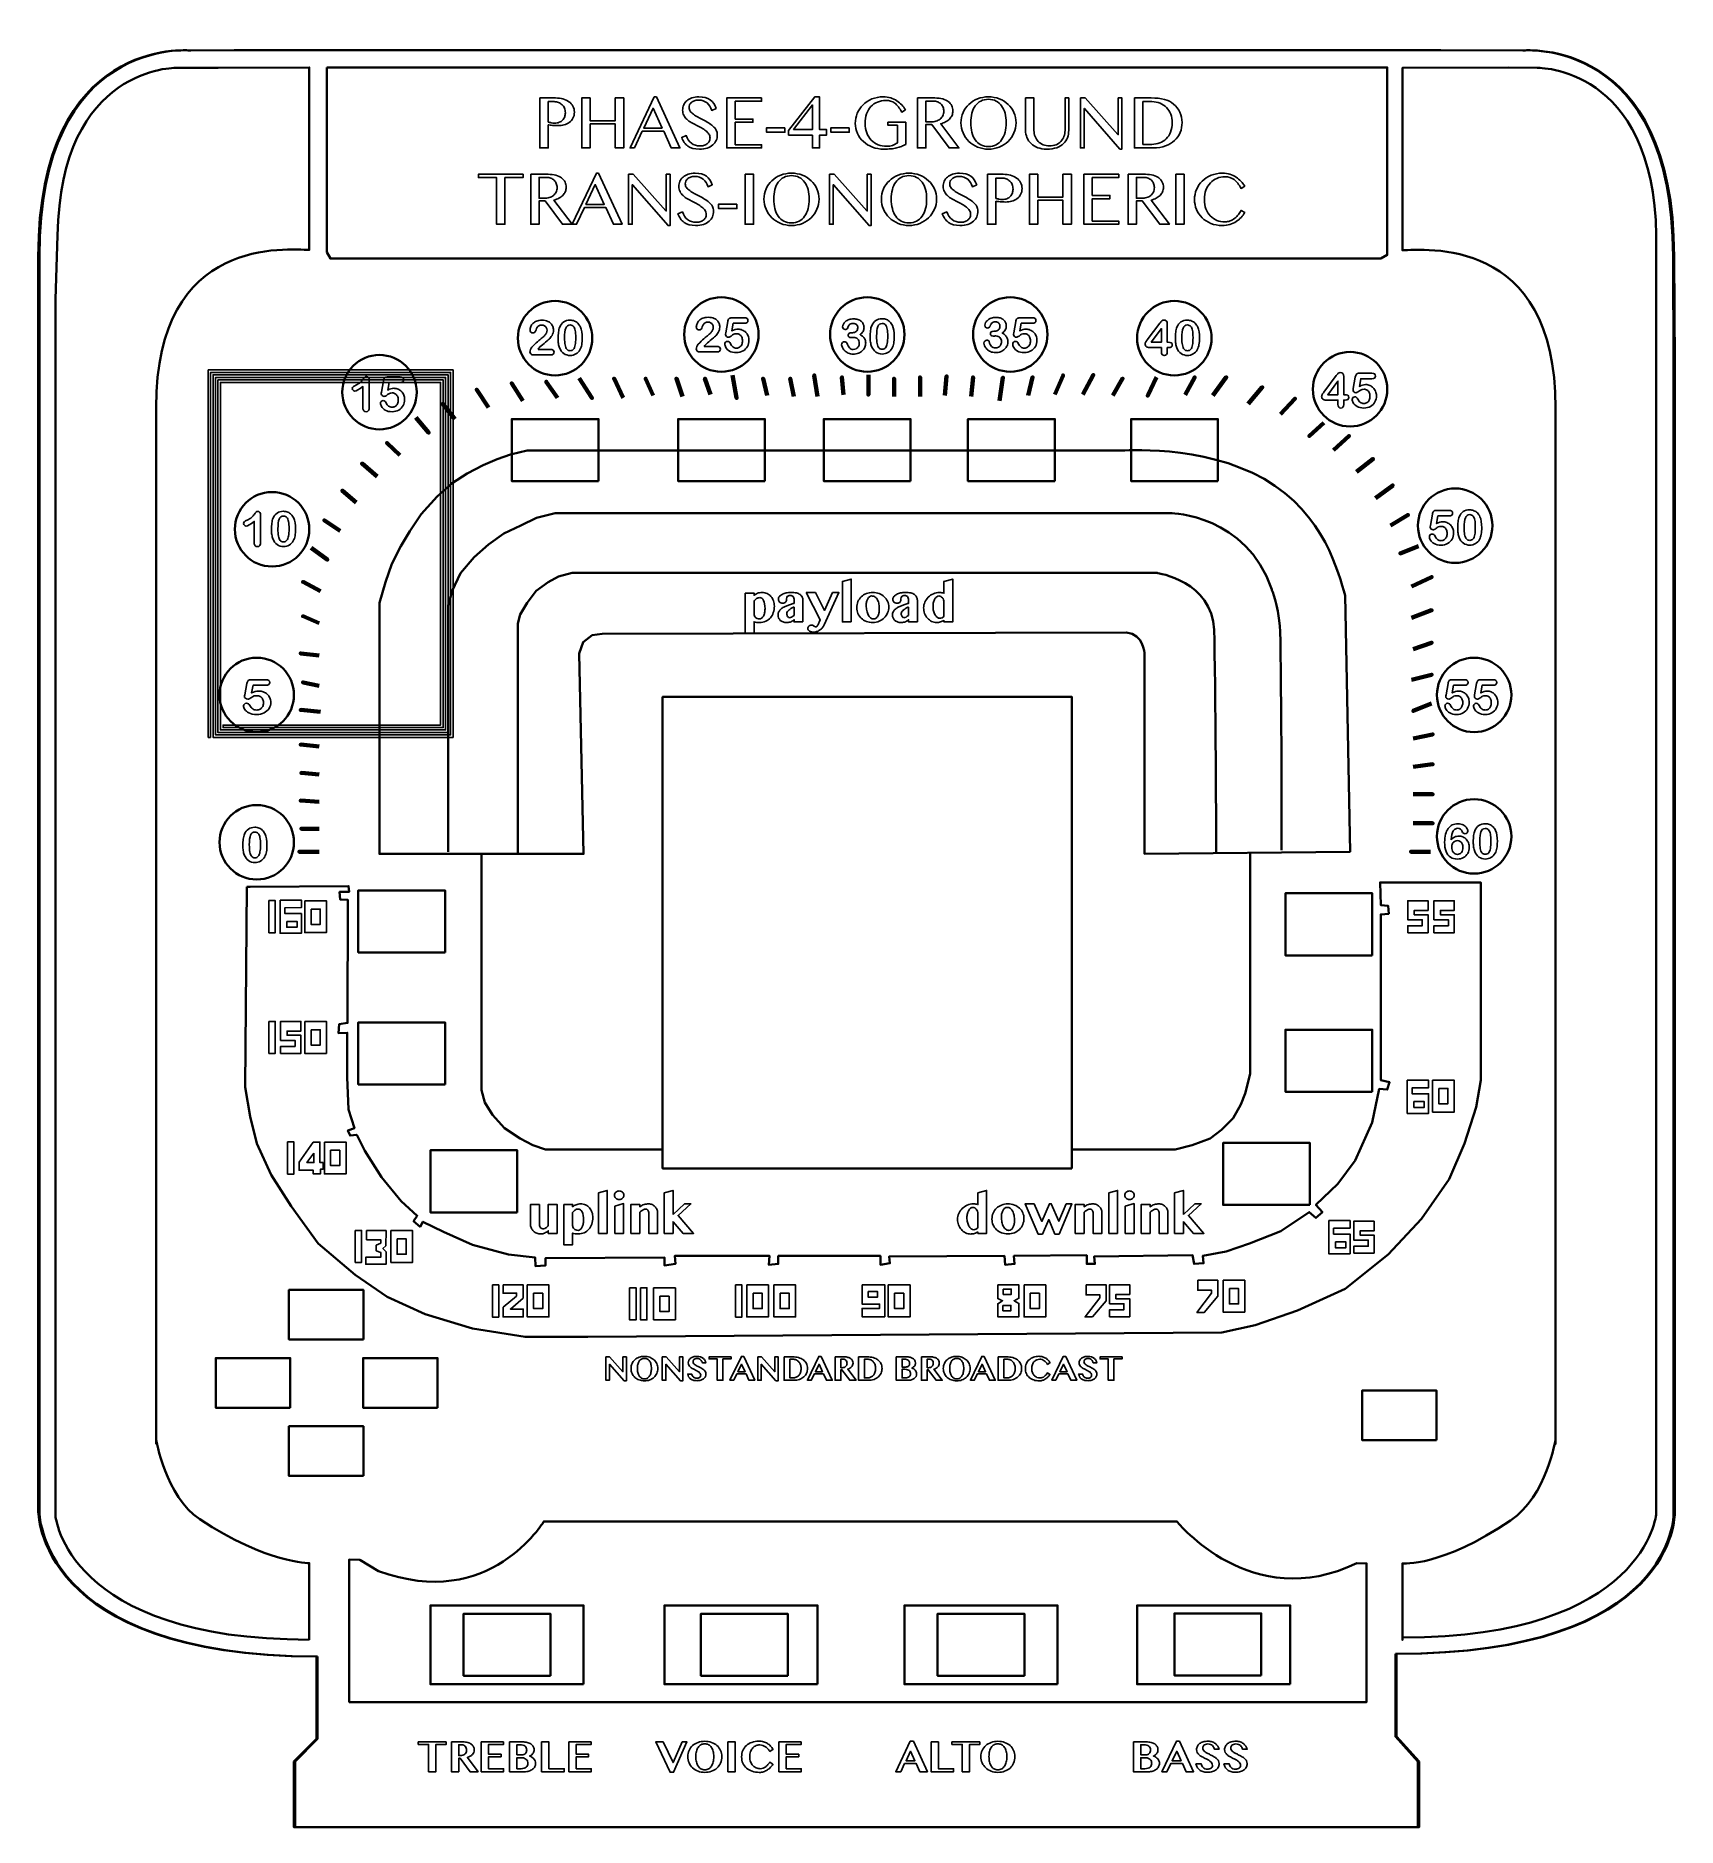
# Model space of a CAD drawing. Header units: millimetres. Extents: x -62 to 70, y -68 to 76.
import ezdxf

# ---------------------------------------------------------------- set-up
doc = ezdxf.new("R2010")
doc.units = ezdxf.units.MM
doc.header["$MEASUREMENT"] = 0
for name, color, linetype in [('Decorations', 7, 'Continuous'), ('Gold Things', 7, 'Continuous'), ('NFC', 7, 'Continuous'), ('Parts Outlines', 7, 'Continuous'), ('Text', 7, 'Continuous')]:
    doc.layers.add(name, color=color, linetype=linetype)

msp = doc.modelspace()

# ---------------------------------------------------------------- linework, layer by layer
at = {"layer": 'Decorations', "color": 250, "lineweight": 35}
for points in [[(-62.1776, 58.3755), (-62.1776, 76.1633), (-49.979, 74.9836), (-49.979, 74.9836)], [(57.4786, 74.9836), (57.4786, 74.9836), (69.594, 76.1162), (69.594, 58.3755)], [(69.594, 58.3755), (69.594, 58.3755), (69.6453, 49.7414), (69.6453, 49.7414)], [(25.5543, 28.0678), (26.9034, 27.9538), (26.9957, 26.3814), (26.9957, 26.3814)], [(-39.7462, -54.4456), (-62.3755, -54.4456), (-62.1776, -42.6861), (-62.1776, -42.6861)], [(69.6453, -42.9272), (69.6453, -42.9272), (69.8431, -54.2395), (47.2136, -54.2395)]]:
    msp.add_open_spline(points, degree=3, dxfattribs=at)
for points, knots in [([(-49.979, 74.9836), (-49.979, 74.9836), (-46.3902, 74.9981), (-46.3902, 74.9981), (-46.3902, 74.9981), (-46.3902, 74.9981), (50.8, 74.9998), (50.8, 74.9998), (50.8, 74.9998), (50.8, 74.9998), (57.4786, 74.9836), (57.4786, 74.9836)], [0, 0, 0, 0, 0.25, 0.25, 0.25, 0.25, 0.5, 0.5, 0.5, 0.5, 1, 1, 1, 1]), ([(-62.1776, -42.6861), (-62.1776, -42.6861), (-62.1776, -35.1606), (-62.1776, -35.1606), (-62.1776, -35.1606), (-62.1776, -35.1606), (-62.1776, 49.9178), (-62.1776, 49.9178), (-62.1776, 49.9178), (-62.1776, 49.9178), (-62.1776, 58.3755), (-62.1776, 58.3755)], [0, 0, 0, 0, 0.25, 0.25, 0.25, 0.25, 0.5, 0.5, 0.5, 0.5, 1, 1, 1, 1]), ([(-4.1141, 52.0934), (-4.1141, 50.4365), (-5.4573, 49.0932), (-7.1141, 49.0932), (-7.1141, 49.0932), (-8.771, 49.0932), (-10.1142, 50.4365), (-10.1142, 52.0934), (-10.1142, 52.0934), (-10.1142, 53.7501), (-8.771, 55.0934), (-7.1141, 55.0934), (-7.1141, 55.0934), (-5.4573, 55.0934), (-4.1141, 53.7501), (-4.1141, 52.0934)], [0, 0, 0, 0, 0.2, 0.2, 0.2, 0.2, 0.4, 0.4, 0.4, 0.4, 0.6, 0.6, 0.6, 0.6, 1, 1, 1, 1]), ([(7.6453, 52.0934), (7.6453, 50.4365), (6.3017, 49.0932), (4.6453, 49.0932), (4.6453, 49.0932), (2.9882, 49.0932), (1.645, 50.4365), (1.645, 52.0934), (1.645, 52.0934), (1.645, 53.7501), (2.9882, 55.0934), (4.6453, 55.0934), (4.6453, 55.0934), (6.3017, 55.0934), (7.6453, 53.7501), (7.6453, 52.0934)], [0, 0, 0, 0, 0.2, 0.2, 0.2, 0.2, 0.4, 0.4, 0.4, 0.4, 0.6, 0.6, 0.6, 0.6, 1, 1, 1, 1]), ([(19.1692, 52.0934), (19.1692, 50.4365), (17.8263, 49.0932), (16.1692, 49.0932), (16.1692, 49.0932), (14.5124, 49.0932), (13.1692, 50.4365), (13.1692, 52.0934), (13.1692, 52.0934), (13.1692, 53.7501), (14.5124, 55.0934), (16.1692, 55.0934), (16.1692, 55.0934), (17.8263, 55.0934), (19.1692, 53.7501), (19.1692, 52.0934)], [0, 0, 0, 0, 0.2, 0.2, 0.2, 0.2, 0.4, 0.4, 0.4, 0.4, 0.6, 0.6, 0.6, 0.6, 1, 1, 1, 1]), ([(-17.5196, 51.7995), (-17.5196, 50.1426), (-18.8629, 48.7994), (-20.5196, 48.7994), (-20.5196, 48.7994), (-22.1765, 48.7994), (-23.5198, 50.1426), (-23.5198, 51.7995), (-23.5198, 51.7995), (-23.5198, 53.4563), (-22.1765, 54.7995), (-20.5196, 54.7995), (-20.5196, 54.7995), (-18.8629, 54.7995), (-17.5196, 53.4563), (-17.5196, 51.7995)], [0, 0, 0, 0, 0.2, 0.2, 0.2, 0.2, 0.4, 0.4, 0.4, 0.4, 0.6, 0.6, 0.6, 0.6, 1, 1, 1, 1]), ([(32.3983, 51.7995), (32.3983, 50.1426), (31.0554, 48.7994), (29.3983, 48.7994), (29.3983, 48.7994), (27.7416, 48.7994), (26.3984, 50.1426), (26.3984, 51.7995), (26.3984, 51.7995), (26.3984, 53.4563), (27.7416, 54.7995), (29.3983, 54.7995), (29.3983, 54.7995), (31.0554, 54.7995), (32.3983, 53.4563), (32.3983, 51.7995)], [0, 0, 0, 0, 0.2, 0.2, 0.2, 0.2, 0.4, 0.4, 0.4, 0.4, 0.6, 0.6, 0.6, 0.6, 1, 1, 1, 1]), ([(46.5666, 47.6837), (46.5666, 46.0267), (45.2237, 44.6835), (43.5666, 44.6835), (43.5666, 44.6835), (41.9099, 44.6835), (40.5667, 46.0267), (40.5667, 47.6837), (40.5667, 47.6837), (40.5667, 49.3404), (41.9099, 50.6837), (43.5666, 50.6837), (43.5666, 50.6837), (45.2237, 50.6837), (46.5666, 49.3404), (46.5666, 47.6837)], [0, 0, 0, 0, 0.2, 0.2, 0.2, 0.2, 0.4, 0.4, 0.4, 0.4, 0.6, 0.6, 0.6, 0.6, 1, 1, 1, 1]), ([(-31.6723, 47.4454), (-31.6723, 45.7885), (-33.0155, 44.4453), (-34.6722, 44.4453), (-34.6722, 44.4453), (-36.3292, 44.4453), (-37.6724, 45.7885), (-37.6724, 47.4454), (-37.6724, 47.4454), (-37.6724, 49.1022), (-36.3292, 50.4454), (-34.6722, 50.4454), (-34.6722, 50.4454), (-33.0155, 50.4454), (-31.6723, 49.1022), (-31.6723, 47.4454)], [0, 0, 0, 0, 0.2, 0.2, 0.2, 0.2, 0.4, 0.4, 0.4, 0.4, 0.6, 0.6, 0.6, 0.6, 1, 1, 1, 1]), ([(69.6453, 49.7414), (69.6453, 49.7414), (69.6453, -42.0398), (69.6453, -42.0398), (69.6453, -42.0398), (69.6453, -42.0398), (69.6453, -42.9272), (69.6453, -42.9272)], [0, 0, 0, 0, 0.33333333, 0.33333333, 0.33333333, 0.33333333, 1, 1, 1, 1]), ([(25.103, 42.7358), (25.103, 42.7358), (-22.7615, 42.7358), (-22.7615, 42.7358), (-22.7615, 42.7358), (-22.7615, 42.7358), (-24.1211, 42.4173), (-24.1211, 42.4173), (-24.1211, 42.4173), (-24.1211, 42.4173), (-25.1795, 42.0375), (-25.1795, 42.0375), (-25.1795, 42.0375), (-25.1795, 42.0375), (-26.326, 41.5693), (-26.326, 41.5693), (-26.326, 41.5693), (-26.326, 41.5693), (-27.6048, 40.9029), (-27.6048, 40.9029), (-27.6048, 40.9029), (-27.6048, 40.9029), (-28.8111, 40.1069), (-28.8111, 40.1069), (-28.8111, 40.1069), (-28.8111, 40.1069), (-30.0301, 39.0263), (-30.0301, 39.0263), (-30.0301, 39.0263), (-30.0301, 39.0263), (-31.309, 37.6045), (-31.309, 37.6045), (-31.309, 37.6045), (-31.309, 37.6045), (-32.2262, 36.2399), (-32.2262, 36.2399), (-32.2262, 36.2399), (-32.2262, 36.2399), (-32.9406, 35.0438), (-32.9406, 35.0438), (-32.9406, 35.0438), (-32.9406, 35.0438), (-33.6902, 33.6001), (-33.6902, 33.6001), (-33.6902, 33.6001), (-33.6902, 33.6001), (-34.1961, 32.1315), (-34.1961, 32.1315), (-34.1961, 32.1315), (-34.1961, 32.1315), (-34.6724, 30.4549), (-34.6724, 30.4549), (-34.6724, 30.4549), (-34.6724, 30.4549), (-34.6724, 10.2305), (-34.6724, 10.2305), (-34.6724, 10.2305), (-34.6724, 10.2305), (-18.2267, 10.2305), (-18.2267, 10.2305), (-18.2267, 10.2305), (-18.2267, 10.2305), (-18.5649, 26.3814), (-18.5649, 26.3814), (-18.5649, 26.3814), (-18.5649, 26.3814), (-18.2562, 27.2849), (-18.2562, 27.2849), (-18.2562, 27.2849), (-18.2562, 27.2849), (-17.5196, 27.8687), (-17.5196, 27.8687), (-17.5196, 27.8687), (-17.5196, 27.8687), (-16.7128, 27.9783), (-16.7128, 27.9783), (-16.7128, 27.9783), (-16.7128, 27.9783), (25.5543, 28.0678), (25.5543, 28.0678)], [0, 0, 0, 0, 0.04761905, 0.04761905, 0.04761905, 0.04761905, 0.0952381, 0.0952381, 0.0952381, 0.0952381, 0.14285714, 0.14285714, 0.14285714, 0.14285714, 0.19047619, 0.19047619, 0.19047619, 0.19047619, 0.23809524, 0.23809524, 0.23809524, 0.23809524, 0.28571429, 0.28571429, 0.28571429, 0.28571429, 0.33333333, 0.33333333, 0.33333333, 0.33333333, 0.38095238, 0.38095238, 0.38095238, 0.38095238, 0.42857143, 0.42857143, 0.42857143, 0.42857143, 0.47619048, 0.47619048, 0.47619048, 0.47619048, 0.52380952, 0.52380952, 0.52380952, 0.52380952, 0.57142857, 0.57142857, 0.57142857, 0.57142857, 0.61904762, 0.61904762, 0.61904762, 0.61904762, 0.66666667, 0.66666667, 0.66666667, 0.66666667, 0.71428571, 0.71428571, 0.71428571, 0.71428571, 0.76190476, 0.76190476, 0.76190476, 0.76190476, 0.80952381, 0.80952381, 0.80952381, 0.80952381, 0.85714286, 0.85714286, 0.85714286, 0.85714286, 0.9047619, 0.9047619, 0.9047619, 0.9047619, 1, 1, 1, 1]), ([(43.1549, 31.0569), (42.6244, 32.8334), (41.5688, 37.6295), (36.6299, 40.4517), (36.6299, 40.4517), (31.691, 43.274), (25.103, 42.7358), (25.103, 42.7358)], [0, 0, 0, 0, 0.33333333, 0.33333333, 0.33333333, 0.33333333, 1, 1, 1, 1]), ([(-40.3325, 36.3948), (-40.3325, 34.7379), (-41.6758, 33.3946), (-43.3325, 33.3946), (-43.3325, 33.3946), (-44.9894, 33.3946), (-46.3327, 34.7379), (-46.3327, 36.3948), (-46.3327, 36.3948), (-46.3327, 38.0515), (-44.9894, 39.3948), (-43.3325, 39.3948), (-43.3325, 39.3948), (-41.6758, 39.3948), (-40.3325, 38.0515), (-40.3325, 36.3948)], [0, 0, 0, 0, 0.2, 0.2, 0.2, 0.2, 0.4, 0.4, 0.4, 0.4, 0.6, 0.6, 0.6, 0.6, 1, 1, 1, 1]), ([(55.0347, 36.6888), (55.0347, 35.0319), (53.6918, 33.6887), (52.0347, 33.6887), (52.0347, 33.6887), (50.3779, 33.6887), (49.0347, 35.0319), (49.0347, 36.6888), (49.0347, 36.6888), (49.0347, 38.3456), (50.3779, 39.6888), (52.0347, 39.6888), (52.0347, 39.6888), (53.6918, 39.6888), (55.0347, 38.3456), (55.0347, 36.6888)], [0, 0, 0, 0, 0.2, 0.2, 0.2, 0.2, 0.4, 0.4, 0.4, 0.4, 0.6, 0.6, 0.6, 0.6, 1, 1, 1, 1]), ([(-29.1244, 10.4069), (-29.1244, 10.4069), (-29.1244, 30.266), (-29.1244, 30.266), (-29.1244, 30.266), (-29.1244, 30.266), (-28.8111, 31.4468), (-28.8111, 31.4468), (-28.8111, 31.4468), (-28.8111, 31.4468), (-28.1336, 32.8677), (-28.1336, 32.8677), (-28.1336, 32.8677), (-28.1336, 32.8677), (-27.0315, 34.1376), (-27.0315, 34.1376), (-27.0315, 34.1376), (-27.0315, 34.1376), (-25.885, 35.1601), (-25.885, 35.1601), (-25.885, 35.1601), (-25.885, 35.1601), (-24.6503, 36.056), (-24.6503, 36.056), (-24.6503, 36.056), (-24.6503, 36.056), (-23.2833, 36.6888), (-23.2833, 36.6888), (-23.2833, 36.6888), (-23.2833, 36.6888), (-22.0045, 37.3128), (-22.0045, 37.3128), (-22.0045, 37.3128), (-22.0045, 37.3128), (-20.5196, 37.6938), (-20.5196, 37.6938), (-20.5196, 37.6938), (-20.5196, 37.6938), (25.103, 37.6938), (25.103, 37.6938), (25.103, 37.6938), (25.103, 37.6938), (29.163, 37.6938), (29.163, 37.6938)], [0, 0, 0, 0, 0.08333333, 0.08333333, 0.08333333, 0.08333333, 0.16666667, 0.16666667, 0.16666667, 0.16666667, 0.25, 0.25, 0.25, 0.25, 0.33333333, 0.33333333, 0.33333333, 0.33333333, 0.41666667, 0.41666667, 0.41666667, 0.41666667, 0.5, 0.5, 0.5, 0.5, 0.58333333, 0.58333333, 0.58333333, 0.58333333, 0.66666667, 0.66666667, 0.66666667, 0.66666667, 0.75, 0.75, 0.75, 0.75, 0.83333333, 0.83333333, 0.83333333, 0.83333333, 1, 1, 1, 1]), ([(29.163, 37.6938), (29.163, 37.6938), (35.2188, 37.5708), (37.2473, 31.5441), (37.2473, 31.5441), (37.2473, 31.5441), (37.7475, 30.3092), (37.8943, 28.6042), (37.8943, 28.6042), (38.041, 26.8992), (38.0431, 10.5442), (38.0431, 10.5442)], [0, 0, 0, 0, 0.25, 0.25, 0.25, 0.25, 0.5, 0.5, 0.5, 0.5, 1, 1, 1, 1]), ([(-23.5198, 10.2305), (-23.5198, 10.2305), (-23.5198, 28.804), (-23.5198, 28.804), (-23.5198, 28.804), (-23.5198, 28.804), (-23.3274, 29.5153), (-23.3274, 29.5153), (-23.3274, 29.5153), (-23.3274, 29.5153), (-22.7615, 30.4549), (-22.7615, 30.4549), (-22.7615, 30.4549), (-22.7615, 30.4549), (-22.0486, 31.4468), (-22.0486, 31.4468), (-22.0486, 31.4468), (-22.0486, 31.4468), (-21.0784, 32.1315), (-21.0784, 32.1315), (-21.0784, 32.1315), (-21.0784, 32.1315), (-20.2406, 32.5878), (-20.2406, 32.5878), (-20.2406, 32.5878), (-20.2406, 32.5878), (-19.1381, 32.8796), (-19.1381, 32.8796), (-19.1381, 32.8796), (-19.1381, 32.8796), (25.103, 32.8796), (25.103, 32.8796), (25.103, 32.8796), (25.103, 32.8796), (28.0165, 32.8796), (28.0165, 32.8796)], [0, 0, 0, 0, 0.1, 0.1, 0.1, 0.1, 0.2, 0.2, 0.2, 0.2, 0.3, 0.3, 0.3, 0.3, 0.4, 0.4, 0.4, 0.4, 0.5, 0.5, 0.5, 0.5, 0.6, 0.6, 0.6, 0.6, 0.7, 0.7, 0.7, 0.7, 0.8, 0.8, 0.8, 0.8, 1, 1, 1, 1]), ([(28.0165, 32.8796), (28.0165, 32.8796), (32.4852, 32.1907), (32.6026, 28.2809), (32.6026, 28.2809), (32.7201, 24.3711), (32.779, 10.292), (32.779, 10.292)], [0, 0, 0, 0, 0.33333333, 0.33333333, 0.33333333, 0.33333333, 1, 1, 1, 1]), ([(26.9957, 26.3814), (26.9957, 26.3814), (26.9957, 10.2305), (26.9957, 10.2305), (26.9957, 10.2305), (26.9957, 10.2305), (43.5666, 10.4069), (43.5666, 10.4069), (43.5666, 10.4069), (43.5666, 10.4069), (43.1549, 31.0569), (43.1549, 31.0569)], [0, 0, 0, 0, 0.25, 0.25, 0.25, 0.25, 0.5, 0.5, 0.5, 0.5, 1, 1, 1, 1]), ([(-41.5673, 23.0481), (-41.5673, 21.3912), (-42.9105, 20.048), (-44.5672, 20.048), (-44.5672, 20.048), (-46.2242, 20.048), (-47.5674, 21.3912), (-47.5674, 23.0481), (-47.5674, 23.0481), (-47.5674, 24.7049), (-46.2242, 26.0481), (-44.5672, 26.0481), (-44.5672, 26.0481), (-42.9105, 26.0481), (-41.5673, 24.7049), (-41.5673, 23.0481)], [0, 0, 0, 0, 0.2, 0.2, 0.2, 0.2, 0.4, 0.4, 0.4, 0.4, 0.6, 0.6, 0.6, 0.6, 1, 1, 1, 1]), ([(56.5636, 23.0481), (56.5636, 21.3912), (55.2207, 20.048), (53.5636, 20.048), (53.5636, 20.048), (51.9069, 20.048), (50.5636, 21.3912), (50.5636, 23.0481), (50.5636, 23.0481), (50.5636, 24.7049), (51.9069, 26.0481), (53.5636, 26.0481), (53.5636, 26.0481), (55.2207, 26.0481), (56.5636, 24.7049), (56.5636, 23.0481)], [0, 0, 0, 0, 0.2, 0.2, 0.2, 0.2, 0.4, 0.4, 0.4, 0.4, 0.6, 0.6, 0.6, 0.6, 1, 1, 1, 1]), ([(56.5636, 11.6418), (56.5636, 9.9849), (55.2207, 8.6416), (53.5636, 8.6416), (53.5636, 8.6416), (51.9069, 8.6416), (50.5636, 9.9849), (50.5636, 11.6418), (50.5636, 11.6418), (50.5636, 13.2985), (51.9069, 14.6418), (53.5636, 14.6418), (53.5636, 14.6418), (55.2207, 14.6418), (56.5636, 13.2985), (56.5636, 11.6418)], [0, 0, 0, 0, 0.2, 0.2, 0.2, 0.2, 0.4, 0.4, 0.4, 0.4, 0.6, 0.6, 0.6, 0.6, 1, 1, 1, 1]), ([(-41.5673, 11.1712), (-41.5673, 9.5142), (-42.9105, 8.171), (-44.5672, 8.171), (-44.5672, 8.171), (-46.2242, 8.171), (-47.5674, 9.5142), (-47.5674, 11.1712), (-47.5674, 11.1712), (-47.5674, 12.8279), (-46.2242, 14.1712), (-44.5672, 14.1712), (-44.5672, 14.1712), (-42.9105, 14.1712), (-41.5673, 12.8279), (-41.5673, 11.1712)], [0, 0, 0, 0, 0.2, 0.2, 0.2, 0.2, 0.4, 0.4, 0.4, 0.4, 0.6, 0.6, 0.6, 0.6, 1, 1, 1, 1]), ([(-26.4583, 10.2305), (-26.4583, 10.2305), (-26.4583, -8.8194), (-26.4583, -8.8194), (-26.4583, -8.8194), (-26.4583, -8.8194), (-26.1937, -9.7895), (-26.1937, -9.7895), (-26.1937, -9.7895), (-26.1937, -9.7895), (-25.5741, -10.8038), (-25.5741, -10.8038), (-25.5741, -10.8038), (-25.5741, -10.8038), (-24.6062, -11.8621), (-24.6062, -11.8621), (-24.6062, -11.8621), (-24.6062, -11.8621), (-23.3274, -12.7), (-23.3274, -12.7), (-23.3274, -12.7), (-23.3274, -12.7), (-22.3131, -13.2291), (-22.3131, -13.2291), (-22.3131, -13.2291), (-22.3131, -13.2291), (-21.2989, -13.5819), (-21.2989, -13.5819), (-21.2989, -13.5819), (-21.2989, -13.5819), (-19.9319, -13.5819), (-19.9319, -13.5819), (-19.9319, -13.5819), (-19.9319, -13.5819), (-11.8547, -13.5819), (-11.8547, -13.5819)], [0, 0, 0, 0, 0.1, 0.1, 0.1, 0.1, 0.2, 0.2, 0.2, 0.2, 0.3, 0.3, 0.3, 0.3, 0.4, 0.4, 0.4, 0.4, 0.5, 0.5, 0.5, 0.5, 0.6, 0.6, 0.6, 0.6, 0.7, 0.7, 0.7, 0.7, 0.8, 0.8, 0.8, 0.8, 1, 1, 1, 1]), ([(21.1453, -13.5819), (21.1453, -13.5819), (29.4569, -13.5819), (29.4569, -13.5819), (29.4569, -13.5819), (29.4569, -13.5819), (30.8239, -13.2291), (30.8239, -13.2291), (30.8239, -13.2291), (30.8239, -13.2291), (32.2791, -12.7), (32.2791, -12.7), (32.2791, -12.7), (32.2791, -12.7), (33.2052, -11.9944), (33.2052, -11.9944), (33.2052, -11.9944), (33.2052, -11.9944), (34.1312, -11.0684), (34.1312, -11.0684), (34.1312, -11.0684), (34.1312, -11.0684), (34.7486, -9.9659), (34.7486, -9.9659), (34.7486, -9.9659), (34.7486, -9.9659), (35.1014, -9.084), (35.1014, -9.084), (35.1014, -9.084), (35.1014, -9.084), (35.4982, -7.4965), (35.4982, -7.4965), (35.4982, -7.4965), (35.4982, -7.4965), (35.4982, 10.4069), (35.4982, 10.4069)], [0, 0, 0, 0, 0.1, 0.1, 0.1, 0.1, 0.2, 0.2, 0.2, 0.2, 0.3, 0.3, 0.3, 0.3, 0.4, 0.4, 0.4, 0.4, 0.5, 0.5, 0.5, 0.5, 0.6, 0.6, 0.6, 0.6, 0.7, 0.7, 0.7, 0.7, 0.8, 0.8, 0.8, 0.8, 1, 1, 1, 1]), ([(-45.3613, 7.5847), (-45.3613, 7.5847), (-45.5083, -8.5548), (-45.5083, -8.5548), (-45.5083, -8.5548), (-45.5083, -8.5548), (-45.0966, -10.9361), (-45.0966, -10.9361), (-45.0966, -10.9361), (-45.0966, -10.9361), (-44.5674, -13.1117), (-44.5674, -13.1117), (-44.5674, -13.1117), (-44.5674, -13.1117), (-43.3916, -15.64), (-43.3916, -15.64), (-43.3916, -15.64), (-43.3916, -15.64), (-41.8041, -18.168), (-41.8041, -18.168), (-41.8041, -18.168), (-41.8041, -18.168), (-39.6287, -21.1666), (-39.6287, -21.1666), (-39.6287, -21.1666), (-39.6287, -21.1666), (-36.6299, -23.695), (-36.6299, -23.695), (-36.6299, -23.695), (-36.6299, -23.695), (-34.043, -25.4589), (-34.043, -25.4589), (-34.043, -25.4589), (-34.043, -25.4589), (-30.9855, -26.87), (-30.9855, -26.87), (-30.9855, -26.87), (-30.9855, -26.87), (-27.1731, -28.0269), (-27.1731, -28.0269), (-27.1731, -28.0269), (-27.1731, -28.0269), (-22.9305, -28.6928), (-22.9305, -28.6928), (-22.9305, -28.6928), (-22.9305, -28.6928), (-17.874, -28.6928), (-17.874, -28.6928), (-17.874, -28.6928), (-17.874, -28.6928), (33.22, -28.34), (33.22, -28.34), (33.22, -28.34), (33.22, -28.34), (35.9247, -27.7519), (35.9247, -27.7519), (35.9247, -27.7519), (35.9247, -27.7519), (39.3347, -26.5761), (39.3347, -26.5761), (39.3347, -26.5761), (39.3347, -26.5761), (43.1567, -24.8122), (43.1567, -24.8122), (43.1567, -24.8122), (43.1567, -24.8122), (46.6255, -22.0486), (46.6255, -22.0486), (46.6255, -22.0486), (46.6255, -22.0486), (49.3303, -19.1678), (49.3303, -19.1678), (49.3303, -19.1678), (49.3303, -19.1678), (51.5644, -15.9928), (51.5644, -15.9928), (51.5644, -15.9928), (51.5644, -15.9928), (52.7992, -13.1117), (52.7992, -13.1117), (52.7992, -13.1117), (52.7992, -13.1117), (53.74, -10.172), (53.74, -10.172), (53.74, -10.172), (53.74, -10.172), (54.0928, -7.9964), (54.0928, -7.9964), (54.0928, -7.9964), (54.0928, -7.9964), (54.0928, 7.9374), (54.0928, 7.9374), (54.0928, 7.9374), (54.0928, 7.9374), (45.9789, 7.9374), (45.9789, 7.9374), (45.9789, 7.9374), (45.9789, 7.9374), (46.0375, 6.1146), (46.0375, 6.1146), (46.0375, 6.1146), (46.0375, 6.1146), (46.6255, 6.0559), (46.6255, 6.0559), (46.6255, 6.0559), (46.6255, 6.0559), (46.6845, 5.4091), (46.6845, 5.4091), (46.6845, 5.4091), (46.6845, 5.4091), (46.0375, 5.3503), (46.0375, 5.3503), (46.0375, 5.3503), (46.0375, 5.3503), (46.0375, -7.9964), (46.0375, -7.9964), (46.0375, -7.9964), (46.0375, -7.9964), (46.743, -8.1728), (46.743, -8.1728), (46.743, -8.1728), (46.743, -8.1728), (46.5666, -8.7608), (46.5666, -8.7608), (46.5666, -8.7608), (46.5666, -8.7608), (45.92, -8.7019), (45.92, -8.7019), (45.92, -8.7019), (45.92, -8.7019), (45.3319, -11.4067), (45.3319, -11.4067), (45.3319, -11.4067), (45.3319, -11.4067), (43.9797, -14.4639), (43.9797, -14.4639), (43.9797, -14.4639), (43.9797, -14.4639), (42.5686, -16.3456), (42.5686, -16.3456), (42.5686, -16.3456), (42.5686, -16.3456), (40.8047, -18.0505), (40.8047, -18.0505), (40.8047, -18.0505), (40.8047, -18.0505), (41.3339, -18.6386), (41.3339, -18.6386), (41.3339, -18.6386), (41.3339, -18.6386), (40.8047, -19.1089), (40.8047, -19.1089), (40.8047, -19.1089), (40.8047, -19.1089), (40.2755, -18.6386), (40.2755, -18.6386), (40.2755, -18.6386), (40.2755, -18.6386), (37.9825, -20.1672), (37.9825, -20.1672), (37.9825, -20.1672), (37.9825, -20.1672), (35.4541, -21.1666), (35.4541, -21.1666), (35.4541, -21.1666), (35.4541, -21.1666), (33.5728, -21.8136), (33.5728, -21.8136), (33.5728, -21.8136), (33.5728, -21.8136), (31.6914, -22.1664), (31.6914, -22.1664), (31.6914, -22.1664), (31.6914, -22.1664), (31.75, -22.7541), (31.75, -22.7541), (31.75, -22.7541), (31.75, -22.7541), (30.9858, -22.813), (30.9858, -22.813), (30.9858, -22.813), (30.9858, -22.813), (30.868, -22.1075), (30.868, -22.1075), (30.868, -22.1075), (30.868, -22.1075), (22.9305, -22.225), (22.9305, -22.225), (22.9305, -22.225), (22.9305, -22.225), (22.9894, -22.813), (22.9894, -22.813), (22.9894, -22.813), (22.9894, -22.813), (22.3428, -22.813), (22.3428, -22.813), (22.3428, -22.813), (22.3428, -22.813), (22.3428, -22.1075), (22.3428, -22.1075), (22.3428, -22.1075), (22.3428, -22.1075), (16.463, -22.1664), (16.463, -22.1664), (16.463, -22.1664), (16.463, -22.1664), (16.522, -22.813), (16.522, -22.813), (16.522, -22.813), (16.522, -22.813), (15.7575, -22.872), (15.7575, -22.872), (15.7575, -22.872), (15.7575, -22.872), (15.6986, -22.1664), (15.6986, -22.1664), (15.6986, -22.1664), (15.6986, -22.1664), (6.4089, -22.225), (6.4089, -22.225), (6.4089, -22.225), (6.4089, -22.225), (6.4678, -22.7541), (6.4678, -22.7541), (6.4678, -22.7541), (6.4678, -22.7541), (5.7033, -22.872), (5.7033, -22.872), (5.7033, -22.872), (5.7033, -22.872), (5.7033, -22.1664), (5.7033, -22.1664), (5.7033, -22.1664), (5.7033, -22.1664), (-2.5281, -22.1664), (-2.5281, -22.1664), (-2.5281, -22.1664), (-2.5281, -22.1664), (-2.5281, -22.813), (-2.5281, -22.813), (-2.5281, -22.813), (-2.5281, -22.813), (-3.2924, -22.872), (-3.2924, -22.872), (-3.2924, -22.872), (-3.2924, -22.872), (-3.2337, -22.1664), (-3.2337, -22.1664), (-3.2337, -22.1664), (-3.2337, -22.1664), (-10.8771, -22.1664), (-10.8771, -22.1664), (-10.8771, -22.1664), (-10.8771, -22.1664), (-10.8184, -22.813), (-10.8184, -22.813), (-10.8184, -22.813), (-10.8184, -22.813), (-11.7003, -22.9305), (-11.7003, -22.9305), (-11.7003, -22.9305), (-11.7003, -22.9305), (-11.7003, -22.2839), (-11.7003, -22.2839), (-11.7003, -22.2839), (-11.7003, -22.2839), (-21.2841, -22.3428), (-21.2841, -22.3428), (-21.2841, -22.3428), (-21.2841, -22.3428), (-21.2841, -22.9305), (-21.2841, -22.9305), (-21.2841, -22.9305), (-21.2841, -22.9305), (-22.1075, -22.9881), (-22.1075, -22.9881), (-22.1075, -22.9881), (-22.1075, -22.9881), (-22.1369, -22.2825), (-22.1369, -22.2825), (-22.1369, -22.2825), (-22.1369, -22.2825), (-24.2827, -22.0486), (-24.2827, -22.0486), (-24.2827, -22.0486), (-24.2827, -22.0486), (-27.1638, -21.2845), (-27.1638, -21.2845), (-27.1638, -21.2845), (-27.1638, -21.2845), (-29.5158, -20.2261), (-29.5158, -20.2261), (-29.5158, -20.2261), (-29.5158, -20.2261), (-31.1746, -19.4065), (-31.1746, -19.4065), (-31.1746, -19.4065), (-31.1746, -19.4065), (-31.3972, -19.8144), (-31.3972, -19.8144), (-31.3972, -19.8144), (-31.3972, -19.8144), (-31.9263, -19.3735), (-31.9263, -19.3735), (-31.9263, -19.3735), (-31.9263, -19.3735), (-31.6323, -18.9325), (-31.6323, -18.9325), (-31.6323, -18.9325), (-31.6323, -18.9325), (-32.9257, -17.7567), (-32.9257, -17.7567), (-32.9257, -17.7567), (-32.9257, -17.7567), (-34.5132, -15.8164), (-34.5132, -15.8164), (-34.5132, -15.8164), (-34.5132, -15.8164), (-35.8656, -13.6997), (-35.8656, -13.6997), (-35.8656, -13.6997), (-35.8656, -13.6997), (-36.5124, -12.4061), (-36.5124, -12.4061), (-36.5124, -12.4061), (-36.5124, -12.4061), (-37.0416, -12.465), (-37.0416, -12.465), (-37.0416, -12.465), (-37.0416, -12.465), (-37.218, -12.0533), (-37.218, -12.0533), (-37.218, -12.0533), (-37.218, -12.0533), (-36.6888, -11.8769), (-36.6888, -11.8769), (-36.6888, -11.8769), (-36.6888, -11.8769), (-37.1591, -10.3776), (-37.1591, -10.3776), (-37.1591, -10.3776), (-37.1591, -10.3776), (-37.2767, -7.7611), (-37.2767, -7.7611), (-37.2767, -7.7611), (-37.2767, -7.7611), (-37.2767, -4.1747), (-37.2767, -4.1747), (-37.2767, -4.1747), (-37.2767, -4.1747), (-37.9823, -4.204), (-37.9823, -4.204), (-37.9823, -4.204), (-37.9823, -4.204), (-37.9341, -3.4978), (-37.9341, -3.4978), (-37.9341, -3.4978), (-37.9341, -3.4978), (-37.2475, -3.381), (-37.2475, -3.381), (-37.2475, -3.381), (-37.2475, -3.381), (-37.218, 6.5263), (-37.218, 6.5263), (-37.218, 6.5263), (-37.218, 6.5263), (-37.8354, 6.5556), (-37.8354, 6.5556), (-37.8354, 6.5556), (-37.8354, 6.5556), (-37.8941, 7.173), (-37.8941, 7.173), (-37.8941, 7.173), (-37.8941, 7.173), (-37.1298, 7.173), (-37.1298, 7.173), (-37.1298, 7.173), (-37.1298, 7.173), (-37.1591, 7.6434), (-37.1591, 7.6434), (-37.1591, 7.6434), (-37.1591, 7.6434), (-45.0966, 7.5847), (-45.0966, 7.5847), (-45.0966, 7.5847), (-45.0966, 7.5847), (-45.3613, 7.5847), (-45.3613, 7.5847)], [0, 0, 0, 0, 0.01020408, 0.01020408, 0.01020408, 0.01020408, 0.02040816, 0.02040816, 0.02040816, 0.02040816, 0.03061224, 0.03061224, 0.03061224, 0.03061224, 0.04081633, 0.04081633, 0.04081633, 0.04081633, 0.05102041, 0.05102041, 0.05102041, 0.05102041, 0.06122449, 0.06122449, 0.06122449, 0.06122449, 0.07142857, 0.07142857, 0.07142857, 0.07142857, 0.08163265, 0.08163265, 0.08163265, 0.08163265, 0.09183673, 0.09183673, 0.09183673, 0.09183673, 0.10204082, 0.10204082, 0.10204082, 0.10204082, 0.1122449, 0.1122449, 0.1122449, 0.1122449, 0.12244898, 0.12244898, 0.12244898, 0.12244898, 0.13265306, 0.13265306, 0.13265306, 0.13265306, 0.14285714, 0.14285714, 0.14285714, 0.14285714, 0.15306122, 0.15306122, 0.15306122, 0.15306122, 0.16326531, 0.16326531, 0.16326531, 0.16326531, 0.17346939, 0.17346939, 0.17346939, 0.17346939, 0.18367347, 0.18367347, 0.18367347, 0.18367347, 0.19387755, 0.19387755, 0.19387755, 0.19387755, 0.20408163, 0.20408163, 0.20408163, 0.20408163, 0.21428571, 0.21428571, 0.21428571, 0.21428571, 0.2244898, 0.2244898, 0.2244898, 0.2244898, 0.23469388, 0.23469388, 0.23469388, 0.23469388, 0.24489796, 0.24489796, 0.24489796, 0.24489796, 0.25510204, 0.25510204, 0.25510204, 0.25510204, 0.26530612, 0.26530612, 0.26530612, 0.26530612, 0.2755102, 0.2755102, 0.2755102, 0.2755102, 0.28571429, 0.28571429, 0.28571429, 0.28571429, 0.29591837, 0.29591837, 0.29591837, 0.29591837, 0.30612245, 0.30612245, 0.30612245, 0.30612245, 0.31632653, 0.31632653, 0.31632653, 0.31632653, 0.32653061, 0.32653061, 0.32653061, 0.32653061, 0.33673469, 0.33673469, 0.33673469, 0.33673469, 0.34693878, 0.34693878, 0.34693878, 0.34693878, 0.35714286, 0.35714286, 0.35714286, 0.35714286, 0.36734694, 0.36734694, 0.36734694, 0.36734694, 0.37755102, 0.37755102, 0.37755102, 0.37755102, 0.3877551, 0.3877551, 0.3877551, 0.3877551, 0.39795918, 0.39795918, 0.39795918, 0.39795918, 0.40816327, 0.40816327, 0.40816327, 0.40816327, 0.41836735, 0.41836735, 0.41836735, 0.41836735, 0.42857143, 0.42857143, 0.42857143, 0.42857143, 0.43877551, 0.43877551, 0.43877551, 0.43877551, 0.44897959, 0.44897959, 0.44897959, 0.44897959, 0.45918367, 0.45918367, 0.45918367, 0.45918367, 0.46938776, 0.46938776, 0.46938776, 0.46938776, 0.47959184, 0.47959184, 0.47959184, 0.47959184, 0.48979592, 0.48979592, 0.48979592, 0.48979592, 0.5, 0.5, 0.5, 0.5, 0.51020408, 0.51020408, 0.51020408, 0.51020408, 0.52040816, 0.52040816, 0.52040816, 0.52040816, 0.53061224, 0.53061224, 0.53061224, 0.53061224, 0.54081633, 0.54081633, 0.54081633, 0.54081633, 0.55102041, 0.55102041, 0.55102041, 0.55102041, 0.56122449, 0.56122449, 0.56122449, 0.56122449, 0.57142857, 0.57142857, 0.57142857, 0.57142857, 0.58163265, 0.58163265, 0.58163265, 0.58163265, 0.59183673, 0.59183673, 0.59183673, 0.59183673, 0.60204082, 0.60204082, 0.60204082, 0.60204082, 0.6122449, 0.6122449, 0.6122449, 0.6122449, 0.62244898, 0.62244898, 0.62244898, 0.62244898, 0.63265306, 0.63265306, 0.63265306, 0.63265306, 0.64285714, 0.64285714, 0.64285714, 0.64285714, 0.65306122, 0.65306122, 0.65306122, 0.65306122, 0.66326531, 0.66326531, 0.66326531, 0.66326531, 0.67346939, 0.67346939, 0.67346939, 0.67346939, 0.68367347, 0.68367347, 0.68367347, 0.68367347, 0.69387755, 0.69387755, 0.69387755, 0.69387755, 0.70408163, 0.70408163, 0.70408163, 0.70408163, 0.71428571, 0.71428571, 0.71428571, 0.71428571, 0.7244898, 0.7244898, 0.7244898, 0.7244898, 0.73469388, 0.73469388, 0.73469388, 0.73469388, 0.74489796, 0.74489796, 0.74489796, 0.74489796, 0.75510204, 0.75510204, 0.75510204, 0.75510204, 0.76530612, 0.76530612, 0.76530612, 0.76530612, 0.7755102, 0.7755102, 0.7755102, 0.7755102, 0.78571429, 0.78571429, 0.78571429, 0.78571429, 0.79591837, 0.79591837, 0.79591837, 0.79591837, 0.80612245, 0.80612245, 0.80612245, 0.80612245, 0.81632653, 0.81632653, 0.81632653, 0.81632653, 0.82653061, 0.82653061, 0.82653061, 0.82653061, 0.83673469, 0.83673469, 0.83673469, 0.83673469, 0.84693878, 0.84693878, 0.84693878, 0.84693878, 0.85714286, 0.85714286, 0.85714286, 0.85714286, 0.86734694, 0.86734694, 0.86734694, 0.86734694, 0.87755102, 0.87755102, 0.87755102, 0.87755102, 0.8877551, 0.8877551, 0.8877551, 0.8877551, 0.89795918, 0.89795918, 0.89795918, 0.89795918, 0.90816327, 0.90816327, 0.90816327, 0.90816327, 0.91836735, 0.91836735, 0.91836735, 0.91836735, 0.92857143, 0.92857143, 0.92857143, 0.92857143, 0.93877551, 0.93877551, 0.93877551, 0.93877551, 0.94897959, 0.94897959, 0.94897959, 0.94897959, 0.95918367, 0.95918367, 0.95918367, 0.95918367, 0.96938776, 0.96938776, 0.96938776, 0.96938776, 0.97959184, 0.97959184, 0.97959184, 0.97959184, 1, 1, 1, 1]), ([(47.2136, -54.2395), (47.2136, -54.2395), (47.2136, -54.9451), (47.2136, -54.9451), (47.2136, -54.9451), (47.2136, -54.9451), (47.2136, -60.901), (47.2136, -60.901), (47.2136, -60.901), (47.2136, -60.901), (49.0347, -62.9122), (49.0347, -62.9122), (49.0347, -62.9122), (49.0347, -62.9122), (49.0347, -67.3805), (49.0347, -67.3805), (49.0347, -67.3805), (49.0347, -67.3805), (49.0347, -68.2039), (49.0347, -68.2039), (49.0347, -68.2039), (49.0347, -68.2039), (-41.5673, -68.2039), (-41.5673, -68.2039), (-41.5673, -68.2039), (-41.5673, -68.2039), (-41.5673, -62.9122), (-41.5673, -62.9122), (-41.5673, -62.9122), (-41.5673, -62.9122), (-39.7462, -61.0746), (-39.7462, -61.0746), (-39.7462, -61.0746), (-39.7462, -61.0746), (-39.7462, -54.4456), (-39.7462, -54.4456)], [0, 0, 0, 0, 0.1, 0.1, 0.1, 0.1, 0.2, 0.2, 0.2, 0.2, 0.3, 0.3, 0.3, 0.3, 0.4, 0.4, 0.4, 0.4, 0.5, 0.5, 0.5, 0.5, 0.6, 0.6, 0.6, 0.6, 0.7, 0.7, 0.7, 0.7, 0.8, 0.8, 0.8, 0.8, 1, 1, 1, 1])]:
    msp.add_open_spline(points, degree=3, knots=knots, dxfattribs=at)
at = {"layer": 'Decorations', "color": 250}
for points, knots in [([(-8.4899, 51.1308), (-8.4899, 51.1308), (-7.5008, 51.1308), (-7.5008, 51.1308), (-7.5008, 51.1308), (-7.4022, 51.1308), (-7.3271, 51.1107), (-7.2753, 51.0702), (-7.2753, 51.0702), (-7.2234, 51.0297), (-7.1976, 50.9748), (-7.1976, 50.9054), (-7.1976, 50.9054), (-7.1976, 50.8435), (-7.2181, 50.791), (-7.2591, 50.7481), (-7.2591, 50.7481), (-7.3003, 50.7052), (-7.3625, 50.6837), (-7.4458, 50.6837), (-7.4458, 50.6837), (-7.4458, 50.6837), (-8.8404, 50.6837), (-8.8404, 50.6837), (-8.8404, 50.6837), (-8.9351, 50.6837), (-9.009, 50.7098), (-9.0621, 50.7622), (-9.0621, 50.7622), (-9.1151, 50.8148), (-9.1417, 50.8762), (-9.1417, 50.947), (-9.1417, 50.947), (-9.1417, 50.9925), (-9.1246, 51.0528), (-9.0905, 51.1281), (-9.0905, 51.1281), (-9.0564, 51.2032), (-9.0192, 51.2623), (-8.9787, 51.3052), (-8.9787, 51.3052), (-8.8108, 51.4795), (-8.6592, 51.6288), (-8.524, 51.7534), (-8.524, 51.7534), (-8.3887, 51.8777), (-8.2921, 51.9596), (-8.2341, 51.9987), (-8.2341, 51.9987), (-8.1305, 52.0719), (-8.0442, 52.1454), (-7.9753, 52.2195), (-7.9753, 52.2195), (-7.9066, 52.2932), (-7.8541, 52.369), (-7.8182, 52.4469), (-7.8182, 52.4469), (-7.7821, 52.5244), (-7.7642, 52.6005), (-7.7642, 52.6751), (-7.7642, 52.6751), (-7.7642, 52.7559), (-7.7834, 52.8282), (-7.822, 52.892), (-7.822, 52.892), (-7.8604, 52.9559), (-7.913, 53.0055), (-7.9791, 53.0408), (-7.9791, 53.0408), (-8.0456, 53.0761), (-8.1178, 53.0939), (-8.1962, 53.0939), (-8.1962, 53.0939), (-8.3617, 53.0939), (-8.4918, 53.0212), (-8.5865, 52.876), (-8.5865, 52.876), (-8.5991, 52.857), (-8.6203, 52.8052), (-8.6499, 52.7206), (-8.6499, 52.7206), (-8.6797, 52.636), (-8.7131, 52.5709), (-8.7505, 52.5254), (-8.7505, 52.5254), (-8.7877, 52.4799), (-8.8423, 52.4572), (-8.9143, 52.4572), (-8.9143, 52.4572), (-8.9775, 52.4572), (-9.0299, 52.478), (-9.0716, 52.5197), (-9.0716, 52.5197), (-9.1132, 52.5614), (-9.1341, 52.6183), (-9.1341, 52.6903), (-9.1341, 52.6903), (-9.1341, 52.7774), (-9.1145, 52.8684), (-9.0754, 52.9631), (-9.0754, 52.9631), (-9.0363, 53.0579), (-8.9779, 53.1438), (-8.9, 53.2208), (-8.9, 53.2208), (-8.8225, 53.2978), (-8.724, 53.3602), (-8.6044, 53.4074), (-8.6044, 53.4074), (-8.4852, 53.4549), (-8.3452, 53.4785), (-8.1848, 53.4785), (-8.1848, 53.4785), (-7.9915, 53.4785), (-7.8267, 53.4482), (-7.6903, 53.3876), (-7.6903, 53.3876), (-7.6019, 53.3471), (-7.5242, 53.2916), (-7.4572, 53.2208), (-7.4572, 53.2208), (-7.3902, 53.15), (-7.3382, 53.0684), (-7.3008, 52.9753), (-7.3008, 52.9753), (-7.2636, 52.8827), (-7.245, 52.7862), (-7.245, 52.6865), (-7.245, 52.6865), (-7.245, 52.5299), (-7.2839, 52.3874), (-7.3614, 52.2591), (-7.3614, 52.2591), (-7.4393, 52.131), (-7.5185, 52.0305), (-7.5993, 51.958), (-7.5993, 51.958), (-7.6801, 51.8853), (-7.8157, 51.7713), (-8.0057, 51.6159), (-8.0057, 51.6159), (-8.1958, 51.4605), (-8.3262, 51.34), (-8.397, 51.254), (-8.397, 51.254), (-8.4273, 51.2199), (-8.4583, 51.1789), (-8.4899, 51.1308)], [0, 0, 0, 0, 0.02631579, 0.02631579, 0.02631579, 0.02631579, 0.05263158, 0.05263158, 0.05263158, 0.05263158, 0.07894737, 0.07894737, 0.07894737, 0.07894737, 0.10526316, 0.10526316, 0.10526316, 0.10526316, 0.13157895, 0.13157895, 0.13157895, 0.13157895, 0.15789474, 0.15789474, 0.15789474, 0.15789474, 0.18421053, 0.18421053, 0.18421053, 0.18421053, 0.21052632, 0.21052632, 0.21052632, 0.21052632, 0.23684211, 0.23684211, 0.23684211, 0.23684211, 0.26315789, 0.26315789, 0.26315789, 0.26315789, 0.28947368, 0.28947368, 0.28947368, 0.28947368, 0.31578947, 0.31578947, 0.31578947, 0.31578947, 0.34210526, 0.34210526, 0.34210526, 0.34210526, 0.36842105, 0.36842105, 0.36842105, 0.36842105, 0.39473684, 0.39473684, 0.39473684, 0.39473684, 0.42105263, 0.42105263, 0.42105263, 0.42105263, 0.44736842, 0.44736842, 0.44736842, 0.44736842, 0.47368421, 0.47368421, 0.47368421, 0.47368421, 0.5, 0.5, 0.5, 0.5, 0.52631579, 0.52631579, 0.52631579, 0.52631579, 0.55263158, 0.55263158, 0.55263158, 0.55263158, 0.57894737, 0.57894737, 0.57894737, 0.57894737, 0.60526316, 0.60526316, 0.60526316, 0.60526316, 0.63157895, 0.63157895, 0.63157895, 0.63157895, 0.65789474, 0.65789474, 0.65789474, 0.65789474, 0.68421053, 0.68421053, 0.68421053, 0.68421053, 0.71052632, 0.71052632, 0.71052632, 0.71052632, 0.73684211, 0.73684211, 0.73684211, 0.73684211, 0.76315789, 0.76315789, 0.76315789, 0.76315789, 0.78947368, 0.78947368, 0.78947368, 0.78947368, 0.81578947, 0.81578947, 0.81578947, 0.81578947, 0.84210526, 0.84210526, 0.84210526, 0.84210526, 0.86842105, 0.86842105, 0.86842105, 0.86842105, 0.89473684, 0.89473684, 0.89473684, 0.89473684, 0.92105263, 0.92105263, 0.92105263, 0.92105263, 0.94736842, 0.94736842, 0.94736842, 0.94736842, 1, 1, 1, 1]), ([(-5.2535, 52.9934), (-5.2535, 52.9934), (-6.1536, 52.9934), (-6.1536, 52.9934), (-6.1536, 52.9934), (-6.1536, 52.9934), (-6.2616, 52.3795), (-6.2616, 52.3795), (-6.2616, 52.3795), (-6.0823, 52.4755), (-5.9167, 52.5235), (-5.7651, 52.5235), (-5.7651, 52.5235), (-5.6439, 52.5235), (-5.5305, 52.5008), (-5.4251, 52.4553), (-5.4251, 52.4553), (-5.3195, 52.4098), (-5.227, 52.347), (-5.1474, 52.2667), (-5.1474, 52.2667), (-5.0678, 52.1866), (-5.0053, 52.0915), (-4.9598, 51.9816), (-4.9598, 51.9816), (-4.9144, 51.8717), (-4.8916, 51.7535), (-4.8916, 51.6273), (-4.8916, 51.6273), (-4.8916, 51.4442), (-4.9326, 51.2774), (-5.0148, 51.1271), (-5.0148, 51.1271), (-5.097, 50.9767), (-5.2153, 50.8573), (-5.37, 50.7689), (-5.37, 50.7689), (-5.5248, 50.6806), (-5.7033, 50.6363), (-5.9053, 50.6363), (-5.9053, 50.6363), (-6.1315, 50.6363), (-6.315, 50.678), (-6.4559, 50.7614), (-6.4559, 50.7614), (-6.5966, 50.8447), (-6.6963, 50.9403), (-6.7553, 51.0485), (-6.7553, 51.0485), (-6.8138, 51.1563), (-6.8433, 51.2509), (-6.8433, 51.3317), (-6.8433, 51.3317), (-6.8433, 51.381), (-6.8228, 51.4276), (-6.7818, 51.4719), (-6.7818, 51.4719), (-6.7406, 51.5162), (-6.6891, 51.5382), (-6.6273, 51.5382), (-6.6273, 51.5382), (-6.5212, 51.5382), (-6.4423, 51.4769), (-6.3904, 51.3544), (-6.3904, 51.3544), (-6.3399, 51.2419), (-6.2717, 51.1546), (-6.1858, 51.0919), (-6.1858, 51.0919), (-6.0998, 51.0296), (-6.0039, 50.9982), (-5.8978, 50.9982), (-5.8978, 50.9982), (-5.8004, 50.9982), (-5.7152, 51.0235), (-5.642, 51.074), (-5.642, 51.074), (-5.5688, 51.1245), (-5.5123, 51.1941), (-5.4723, 51.2824), (-5.4723, 51.2824), (-5.4327, 51.3708), (-5.4127, 51.4712), (-5.4127, 51.5837), (-5.4127, 51.5837), (-5.4127, 51.705), (-5.4342, 51.8085), (-5.4771, 51.8944), (-5.4771, 51.8944), (-5.52, 51.9804), (-5.5775, 52.0445), (-5.6496, 52.0869), (-5.6496, 52.0869), (-5.7216, 52.1291), (-5.8018, 52.1502), (-5.8902, 52.1502), (-5.8902, 52.1502), (-5.9989, 52.1502), (-6.0766, 52.137), (-6.1233, 52.1105), (-6.1233, 52.1105), (-6.1699, 52.0839), (-6.2373, 52.0376), (-6.325, 51.9711), (-6.325, 51.9711), (-6.4128, 51.905), (-6.4852, 51.8717), (-6.542, 51.8717), (-6.542, 51.8717), (-6.6038, 51.8717), (-6.6588, 51.8941), (-6.7069, 51.9391), (-6.7069, 51.9391), (-6.7549, 51.9838), (-6.7789, 52.0347), (-6.7789, 52.0915), (-6.7789, 52.0915), (-6.7789, 52.0979), (-6.772, 52.1408), (-6.758, 52.2204), (-6.758, 52.2204), (-6.758, 52.2204), (-6.5988, 53.128), (-6.5988, 53.128), (-6.5988, 53.128), (-6.5811, 53.2367), (-6.5484, 53.3155), (-6.5003, 53.3648), (-6.5003, 53.3648), (-6.4523, 53.4141), (-6.3741, 53.4387), (-6.2654, 53.4387), (-6.2654, 53.4387), (-6.2654, 53.4387), (-5.2649, 53.4387), (-5.2649, 53.4387), (-5.2649, 53.4387), (-5.0678, 53.4387), (-4.9693, 53.3636), (-4.9693, 53.2132), (-4.9693, 53.2132), (-4.9693, 53.1476), (-4.9933, 53.0945), (-5.0413, 53.0541), (-5.0413, 53.0541), (-5.0894, 53.0136), (-5.16, 52.9934), (-5.2535, 52.9934)], [0, 0, 0, 0, 0.02631579, 0.02631579, 0.02631579, 0.02631579, 0.05263158, 0.05263158, 0.05263158, 0.05263158, 0.07894737, 0.07894737, 0.07894737, 0.07894737, 0.10526316, 0.10526316, 0.10526316, 0.10526316, 0.13157895, 0.13157895, 0.13157895, 0.13157895, 0.15789474, 0.15789474, 0.15789474, 0.15789474, 0.18421053, 0.18421053, 0.18421053, 0.18421053, 0.21052632, 0.21052632, 0.21052632, 0.21052632, 0.23684211, 0.23684211, 0.23684211, 0.23684211, 0.26315789, 0.26315789, 0.26315789, 0.26315789, 0.28947368, 0.28947368, 0.28947368, 0.28947368, 0.31578947, 0.31578947, 0.31578947, 0.31578947, 0.34210526, 0.34210526, 0.34210526, 0.34210526, 0.36842105, 0.36842105, 0.36842105, 0.36842105, 0.39473684, 0.39473684, 0.39473684, 0.39473684, 0.42105263, 0.42105263, 0.42105263, 0.42105263, 0.44736842, 0.44736842, 0.44736842, 0.44736842, 0.47368421, 0.47368421, 0.47368421, 0.47368421, 0.5, 0.5, 0.5, 0.5, 0.52631579, 0.52631579, 0.52631579, 0.52631579, 0.55263158, 0.55263158, 0.55263158, 0.55263158, 0.57894737, 0.57894737, 0.57894737, 0.57894737, 0.60526316, 0.60526316, 0.60526316, 0.60526316, 0.63157895, 0.63157895, 0.63157895, 0.63157895, 0.65789474, 0.65789474, 0.65789474, 0.65789474, 0.68421053, 0.68421053, 0.68421053, 0.68421053, 0.71052632, 0.71052632, 0.71052632, 0.71052632, 0.73684211, 0.73684211, 0.73684211, 0.73684211, 0.76315789, 0.76315789, 0.76315789, 0.76315789, 0.78947368, 0.78947368, 0.78947368, 0.78947368, 0.81578947, 0.81578947, 0.81578947, 0.81578947, 0.84210526, 0.84210526, 0.84210526, 0.84210526, 0.86842105, 0.86842105, 0.86842105, 0.86842105, 0.89473684, 0.89473684, 0.89473684, 0.89473684, 0.92105263, 0.92105263, 0.92105263, 0.92105263, 0.94736842, 0.94736842, 0.94736842, 0.94736842, 1, 1, 1, 1]), ([(14.9176, 52.3606), (15.0337, 52.3606), (15.1339, 52.3947), (15.2176, 52.4629), (15.2176, 52.4629), (15.3017, 52.5311), (15.3437, 52.6289), (15.3437, 52.7566), (15.3437, 52.7566), (15.3437, 52.8539), (15.3107, 52.9374), (15.2435, 53.0077), (15.2435, 53.0077), (15.1763, 53.0777), (15.086, 53.1128), (14.9723, 53.1128), (14.9723, 53.1128), (14.8955, 53.1128), (14.8318, 53.1021), (14.7822, 53.0806), (14.7822, 53.0806), (14.7322, 53.0591), (14.6926, 53.0306), (14.6637, 52.9953), (14.6637, 52.9953), (14.6347, 52.96), (14.6072, 52.9145), (14.581, 52.8589), (14.581, 52.8589), (14.5555, 52.8033), (14.5317, 52.7509), (14.51, 52.7016), (14.51, 52.7016), (14.4976, 52.6751), (14.4749, 52.6543), (14.4418, 52.6391), (14.4418, 52.6391), (14.4091, 52.6239), (14.3712, 52.6164), (14.3281, 52.6164), (14.3281, 52.6164), (14.2778, 52.6164), (14.2313, 52.6369), (14.1889, 52.678), (14.1889, 52.678), (14.1469, 52.719), (14.1255, 52.7736), (14.1255, 52.8418), (14.1255, 52.8418), (14.1255, 52.9075), (14.1455, 52.9767), (14.1855, 53.0494), (14.1855, 53.0494), (14.2248, 53.1219), (14.2833, 53.1912), (14.3598, 53.2568), (14.3598, 53.2568), (14.4359, 53.3224), (14.531, 53.3753), (14.6447, 53.4149), (14.6447, 53.4149), (14.7584, 53.4549), (14.8855, 53.4747), (15.0254, 53.4747), (15.0254, 53.4747), (15.148, 53.4747), (15.2597, 53.458), (15.361, 53.4246), (15.361, 53.4246), (15.4622, 53.391), (15.5497, 53.3428), (15.6242, 53.2795), (15.6242, 53.2795), (15.6989, 53.2163), (15.7551, 53.1431), (15.793, 53.0597), (15.793, 53.0597), (15.8309, 52.9764), (15.8498, 52.8866), (15.8498, 52.7907), (15.8498, 52.7907), (15.8498, 52.6644), (15.8226, 52.5561), (15.7675, 52.4658), (15.7675, 52.4658), (15.7124, 52.3754), (15.6338, 52.2874), (15.5315, 52.2014), (15.5315, 52.2014), (15.63, 52.1483), (15.713, 52.0877), (15.7806, 52.0195), (15.7806, 52.0195), (15.8481, 51.9513), (15.8991, 51.8758), (15.9332, 51.793), (15.9332, 51.793), (15.9673, 51.7103), (15.9845, 51.6209), (15.9845, 51.525), (15.9845, 51.525), (15.9845, 51.4101), (15.9611, 51.2988), (15.9149, 51.1915), (15.9149, 51.1915), (15.8691, 51.0842), (15.8012, 50.9884), (15.7117, 50.9045), (15.7117, 50.9045), (15.6217, 50.8204), (15.5153, 50.7546), (15.392, 50.7074), (15.392, 50.7074), (15.2693, 50.6599), (15.1329, 50.6363), (14.9841, 50.6363), (14.9841, 50.6363), (14.8325, 50.6363), (14.6967, 50.6635), (14.5765, 50.7178), (14.5765, 50.7178), (14.4563, 50.772), (14.3577, 50.8401), (14.2799, 50.9214), (14.2799, 50.9214), (14.202, 51.003), (14.1435, 51.0873), (14.1035, 51.1744), (14.1035, 51.1744), (14.0642, 51.2616), (14.0442, 51.3336), (14.0442, 51.3904), (14.0442, 51.3904), (14.0442, 51.4636), (14.0677, 51.5227), (14.1152, 51.5677), (14.1152, 51.5677), (14.1627, 51.6125), (14.2213, 51.6349), (14.2923, 51.6349), (14.2923, 51.6349), (14.3274, 51.6349), (14.3619, 51.6245), (14.3946, 51.6035), (14.3946, 51.6035), (14.4273, 51.5828), (14.4487, 51.5579), (14.459, 51.5287), (14.459, 51.5287), (14.5245, 51.3532), (14.5951, 51.2228), (14.6706, 51.1374), (14.6706, 51.1374), (14.7457, 51.0523), (14.8511, 51.0096), (14.9875, 51.0096), (14.9875, 51.0096), (15.0661, 51.0096), (15.1415, 51.0289), (15.2142, 51.0675), (15.2142, 51.0675), (15.2865, 51.1059), (15.3465, 51.1631), (15.394, 51.2388), (15.394, 51.2388), (15.4416, 51.3146), (15.465, 51.4025), (15.465, 51.5022), (15.465, 51.5022), (15.465, 51.65), (15.4247, 51.7659), (15.3437, 51.8498), (15.3437, 51.8498), (15.2631, 51.9339), (15.1508, 51.9759), (15.0068, 51.9759), (15.0068, 51.9759), (14.9813, 51.9759), (14.942, 51.9733), (14.889, 51.9683), (14.889, 51.9683), (14.8359, 51.9633), (14.8022, 51.9608), (14.787, 51.9608), (14.787, 51.9608), (14.7174, 51.9608), (14.6637, 51.9782), (14.6258, 52.0128), (14.6258, 52.0128), (14.5879, 52.0476), (14.5689, 52.096), (14.5689, 52.1578), (14.5689, 52.1578), (14.5689, 52.2185), (14.5917, 52.2674), (14.6371, 52.3046), (14.6371, 52.3046), (14.6826, 52.342), (14.7501, 52.3606), (14.8401, 52.3606), (14.8401, 52.3606), (14.8401, 52.3606), (14.9176, 52.3606), (14.9176, 52.3606)], [0, 0, 0, 0, 0.01923077, 0.01923077, 0.01923077, 0.01923077, 0.03846154, 0.03846154, 0.03846154, 0.03846154, 0.05769231, 0.05769231, 0.05769231, 0.05769231, 0.07692308, 0.07692308, 0.07692308, 0.07692308, 0.09615385, 0.09615385, 0.09615385, 0.09615385, 0.11538462, 0.11538462, 0.11538462, 0.11538462, 0.13461538, 0.13461538, 0.13461538, 0.13461538, 0.15384615, 0.15384615, 0.15384615, 0.15384615, 0.17307692, 0.17307692, 0.17307692, 0.17307692, 0.19230769, 0.19230769, 0.19230769, 0.19230769, 0.21153846, 0.21153846, 0.21153846, 0.21153846, 0.23076923, 0.23076923, 0.23076923, 0.23076923, 0.25, 0.25, 0.25, 0.25, 0.26923077, 0.26923077, 0.26923077, 0.26923077, 0.28846154, 0.28846154, 0.28846154, 0.28846154, 0.30769231, 0.30769231, 0.30769231, 0.30769231, 0.32692308, 0.32692308, 0.32692308, 0.32692308, 0.34615385, 0.34615385, 0.34615385, 0.34615385, 0.36538462, 0.36538462, 0.36538462, 0.36538462, 0.38461538, 0.38461538, 0.38461538, 0.38461538, 0.40384615, 0.40384615, 0.40384615, 0.40384615, 0.42307692, 0.42307692, 0.42307692, 0.42307692, 0.44230769, 0.44230769, 0.44230769, 0.44230769, 0.46153846, 0.46153846, 0.46153846, 0.46153846, 0.48076923, 0.48076923, 0.48076923, 0.48076923, 0.5, 0.5, 0.5, 0.5, 0.51923077, 0.51923077, 0.51923077, 0.51923077, 0.53846154, 0.53846154, 0.53846154, 0.53846154, 0.55769231, 0.55769231, 0.55769231, 0.55769231, 0.57692308, 0.57692308, 0.57692308, 0.57692308, 0.59615385, 0.59615385, 0.59615385, 0.59615385, 0.61538462, 0.61538462, 0.61538462, 0.61538462, 0.63461538, 0.63461538, 0.63461538, 0.63461538, 0.65384615, 0.65384615, 0.65384615, 0.65384615, 0.67307692, 0.67307692, 0.67307692, 0.67307692, 0.69230769, 0.69230769, 0.69230769, 0.69230769, 0.71153846, 0.71153846, 0.71153846, 0.71153846, 0.73076923, 0.73076923, 0.73076923, 0.73076923, 0.75, 0.75, 0.75, 0.75, 0.76923077, 0.76923077, 0.76923077, 0.76923077, 0.78846154, 0.78846154, 0.78846154, 0.78846154, 0.80769231, 0.80769231, 0.80769231, 0.80769231, 0.82692308, 0.82692308, 0.82692308, 0.82692308, 0.84615385, 0.84615385, 0.84615385, 0.84615385, 0.86538462, 0.86538462, 0.86538462, 0.86538462, 0.88461538, 0.88461538, 0.88461538, 0.88461538, 0.90384615, 0.90384615, 0.90384615, 0.90384615, 0.92307692, 0.92307692, 0.92307692, 0.92307692, 0.94230769, 0.94230769, 0.94230769, 0.94230769, 0.96153846, 0.96153846, 0.96153846, 0.96153846, 1, 1, 1, 1]), ([(17.9568, 52.9934), (17.9568, 52.9934), (17.0566, 52.9934), (17.0566, 52.9934), (17.0566, 52.9934), (17.0566, 52.9934), (16.9488, 52.3795), (16.9488, 52.3795), (16.9488, 52.3795), (17.1283, 52.4755), (17.2937, 52.5235), (17.4452, 52.5235), (17.4452, 52.5235), (17.5665, 52.5235), (17.6798, 52.5008), (17.7853, 52.4553), (17.7853, 52.4553), (17.891, 52.4098), (17.9834, 52.347), (18.0629, 52.2667), (18.0629, 52.2667), (18.1425, 52.1866), (18.2052, 52.0915), (18.2507, 51.9816), (18.2507, 51.9816), (18.2962, 51.8717), (18.3189, 51.7535), (18.3189, 51.6273), (18.3189, 51.6273), (18.3189, 51.4442), (18.2776, 51.2774), (18.1956, 51.1271), (18.1956, 51.1271), (18.1136, 50.9767), (17.9951, 50.8573), (17.8404, 50.7689), (17.8404, 50.7689), (17.6857, 50.6806), (17.5072, 50.6363), (17.305, 50.6363), (17.305, 50.6363), (17.0787, 50.6363), (16.8954, 50.678), (16.7545, 50.7614), (16.7545, 50.7614), (16.6136, 50.8447), (16.514, 50.9403), (16.4551, 51.0485), (16.4551, 51.0485), (16.3965, 51.1563), (16.3669, 51.2509), (16.3669, 51.3317), (16.3669, 51.3317), (16.3669, 51.381), (16.3876, 51.4276), (16.4286, 51.4719), (16.4286, 51.4719), (16.4696, 51.5162), (16.5213, 51.5382), (16.5833, 51.5382), (16.5833, 51.5382), (16.6894, 51.5382), (16.7679, 51.4769), (16.82, 51.3544), (16.82, 51.3544), (16.8706, 51.2419), (16.9388, 51.1546), (17.0246, 51.0919), (17.0246, 51.0919), (17.1104, 51.0296), (17.2065, 50.9982), (17.3126, 50.9982), (17.3126, 50.9982), (17.4101, 50.9982), (17.4952, 51.0235), (17.5686, 51.074), (17.5686, 51.074), (17.6416, 51.1245), (17.6981, 51.1941), (17.7381, 51.2824), (17.7381, 51.2824), (17.7777, 51.3708), (17.7977, 51.4712), (17.7977, 51.5837), (17.7977, 51.5837), (17.7977, 51.705), (17.776, 51.8085), (17.7332, 51.8944), (17.7332, 51.8944), (17.6905, 51.9804), (17.6326, 52.0445), (17.561, 52.0869), (17.561, 52.0869), (17.4886, 52.1291), (17.4087, 52.1502), (17.3202, 52.1502), (17.3202, 52.1502), (17.2117, 52.1502), (17.1338, 52.137), (17.0869, 52.1105), (17.0869, 52.1105), (17.0404, 52.0839), (16.9733, 52.0376), (16.8854, 51.9711), (16.8854, 51.9711), (16.7976, 51.905), (16.7252, 51.8717), (16.6684, 51.8717), (16.6684, 51.8717), (16.6067, 51.8717), (16.5516, 51.8941), (16.5033, 51.9391), (16.5033, 51.9391), (16.4555, 51.9838), (16.4317, 52.0347), (16.4317, 52.0915), (16.4317, 52.0915), (16.4317, 52.0979), (16.4386, 52.1408), (16.4524, 52.2204), (16.4524, 52.2204), (16.4524, 52.2204), (16.6115, 53.128), (16.6115, 53.128), (16.6115, 53.128), (16.6294, 53.2367), (16.6618, 53.3155), (16.7101, 53.3648), (16.7101, 53.3648), (16.7583, 53.4141), (16.8361, 53.4387), (16.945, 53.4387), (16.945, 53.4387), (16.945, 53.4387), (17.9455, 53.4387), (17.9455, 53.4387), (17.9455, 53.4387), (18.1425, 53.4387), (18.2411, 53.3636), (18.2411, 53.2132), (18.2411, 53.2132), (18.2411, 53.1476), (18.2169, 53.0945), (18.1691, 53.0541), (18.1691, 53.0541), (18.1212, 53.0136), (18.0502, 52.9934), (17.9568, 52.9934)], [0, 0, 0, 0, 0.02631579, 0.02631579, 0.02631579, 0.02631579, 0.05263158, 0.05263158, 0.05263158, 0.05263158, 0.07894737, 0.07894737, 0.07894737, 0.07894737, 0.10526316, 0.10526316, 0.10526316, 0.10526316, 0.13157895, 0.13157895, 0.13157895, 0.13157895, 0.15789474, 0.15789474, 0.15789474, 0.15789474, 0.18421053, 0.18421053, 0.18421053, 0.18421053, 0.21052632, 0.21052632, 0.21052632, 0.21052632, 0.23684211, 0.23684211, 0.23684211, 0.23684211, 0.26315789, 0.26315789, 0.26315789, 0.26315789, 0.28947368, 0.28947368, 0.28947368, 0.28947368, 0.31578947, 0.31578947, 0.31578947, 0.31578947, 0.34210526, 0.34210526, 0.34210526, 0.34210526, 0.36842105, 0.36842105, 0.36842105, 0.36842105, 0.39473684, 0.39473684, 0.39473684, 0.39473684, 0.42105263, 0.42105263, 0.42105263, 0.42105263, 0.44736842, 0.44736842, 0.44736842, 0.44736842, 0.47368421, 0.47368421, 0.47368421, 0.47368421, 0.5, 0.5, 0.5, 0.5, 0.52631579, 0.52631579, 0.52631579, 0.52631579, 0.55263158, 0.55263158, 0.55263158, 0.55263158, 0.57894737, 0.57894737, 0.57894737, 0.57894737, 0.60526316, 0.60526316, 0.60526316, 0.60526316, 0.63157895, 0.63157895, 0.63157895, 0.63157895, 0.65789474, 0.65789474, 0.65789474, 0.65789474, 0.68421053, 0.68421053, 0.68421053, 0.68421053, 0.71052632, 0.71052632, 0.71052632, 0.71052632, 0.73684211, 0.73684211, 0.73684211, 0.73684211, 0.76315789, 0.76315789, 0.76315789, 0.76315789, 0.78947368, 0.78947368, 0.78947368, 0.78947368, 0.81578947, 0.81578947, 0.81578947, 0.81578947, 0.84210526, 0.84210526, 0.84210526, 0.84210526, 0.86842105, 0.86842105, 0.86842105, 0.86842105, 0.89473684, 0.89473684, 0.89473684, 0.89473684, 0.92105263, 0.92105263, 0.92105263, 0.92105263, 0.94736842, 0.94736842, 0.94736842, 0.94736842, 1, 1, 1, 1]), ([(-21.8956, 50.8926), (-21.8956, 50.8926), (-20.9065, 50.8926), (-20.9065, 50.8926), (-20.9065, 50.8926), (-20.808, 50.8926), (-20.7329, 50.8725), (-20.681, 50.832), (-20.681, 50.832), (-20.6292, 50.7915), (-20.6033, 50.7365), (-20.6033, 50.6671), (-20.6033, 50.6671), (-20.6033, 50.6053), (-20.6238, 50.5528), (-20.6648, 50.5099), (-20.6648, 50.5099), (-20.706, 50.467), (-20.7682, 50.4454), (-20.8516, 50.4454), (-20.8516, 50.4454), (-20.8516, 50.4454), (-22.2461, 50.4454), (-22.2461, 50.4454), (-22.2461, 50.4454), (-22.3409, 50.4454), (-22.4148, 50.4716), (-22.4678, 50.524), (-22.4678, 50.524), (-22.5209, 50.5765), (-22.5474, 50.638), (-22.5474, 50.7088), (-22.5474, 50.7088), (-22.5474, 50.7543), (-22.5303, 50.8146), (-22.4962, 50.8899), (-22.4962, 50.8899), (-22.4621, 50.965), (-22.4249, 51.024), (-22.3844, 51.0669), (-22.3844, 51.0669), (-22.2165, 51.2413), (-22.0649, 51.3906), (-21.9297, 51.5151), (-21.9297, 51.5151), (-21.7945, 51.6395), (-21.6978, 51.7213), (-21.6398, 51.7604), (-21.6398, 51.7604), (-21.5363, 51.8336), (-21.45, 51.9072), (-21.3811, 51.9813), (-21.3811, 51.9813), (-21.3123, 52.055), (-21.2598, 52.1308), (-21.224, 52.2086), (-21.224, 52.2086), (-21.1878, 52.2862), (-21.1699, 52.3623), (-21.1699, 52.4369), (-21.1699, 52.4369), (-21.1699, 52.5177), (-21.1892, 52.59), (-21.2278, 52.6537), (-21.2278, 52.6537), (-21.2662, 52.7177), (-21.3187, 52.7673), (-21.3849, 52.8026), (-21.3849, 52.8026), (-21.4513, 52.8379), (-21.5235, 52.8556), (-21.6019, 52.8556), (-21.6019, 52.8556), (-21.7674, 52.8556), (-21.8975, 52.7829), (-21.9922, 52.6377), (-21.9922, 52.6377), (-22.0048, 52.6188), (-22.026, 52.5669), (-22.0556, 52.4824), (-22.0556, 52.4824), (-22.0854, 52.3978), (-22.1188, 52.3327), (-22.1562, 52.2872), (-22.1562, 52.2872), (-22.1934, 52.2417), (-22.248, 52.219), (-22.32, 52.219), (-22.32, 52.219), (-22.3832, 52.219), (-22.4356, 52.2398), (-22.4773, 52.2815), (-22.4773, 52.2815), (-22.519, 52.3232), (-22.5398, 52.38), (-22.5398, 52.452), (-22.5398, 52.452), (-22.5398, 52.5392), (-22.5202, 52.6301), (-22.4811, 52.7249), (-22.4811, 52.7249), (-22.442, 52.8196), (-22.3836, 52.9056), (-22.3057, 52.9826), (-22.3057, 52.9826), (-22.2282, 53.0596), (-22.1297, 53.1219), (-22.0101, 53.1691), (-22.0101, 53.1691), (-21.8909, 53.2167), (-21.7509, 53.2403), (-21.5905, 53.2403), (-21.5905, 53.2403), (-21.3973, 53.2403), (-21.2324, 53.21), (-21.096, 53.1493), (-21.096, 53.1493), (-21.0076, 53.1088), (-20.9299, 53.0534), (-20.8629, 52.9826), (-20.8629, 52.9826), (-20.7959, 52.9118), (-20.7439, 52.8301), (-20.7065, 52.7371), (-20.7065, 52.7371), (-20.6693, 52.6444), (-20.6507, 52.548), (-20.6507, 52.4482), (-20.6507, 52.4482), (-20.6507, 52.2917), (-20.6896, 52.1492), (-20.7671, 52.0209), (-20.7671, 52.0209), (-20.845, 51.8927), (-20.9242, 51.7923), (-21.005, 51.7198), (-21.005, 51.7198), (-21.0858, 51.6471), (-21.2214, 51.5331), (-21.4114, 51.3777), (-21.4114, 51.3777), (-21.6015, 51.2223), (-21.7319, 51.1017), (-21.8027, 51.0158), (-21.8027, 51.0158), (-21.8331, 50.9817), (-21.8641, 50.9407), (-21.8956, 50.8926)], [0, 0, 0, 0, 0.02631579, 0.02631579, 0.02631579, 0.02631579, 0.05263158, 0.05263158, 0.05263158, 0.05263158, 0.07894737, 0.07894737, 0.07894737, 0.07894737, 0.10526316, 0.10526316, 0.10526316, 0.10526316, 0.13157895, 0.13157895, 0.13157895, 0.13157895, 0.15789474, 0.15789474, 0.15789474, 0.15789474, 0.18421053, 0.18421053, 0.18421053, 0.18421053, 0.21052632, 0.21052632, 0.21052632, 0.21052632, 0.23684211, 0.23684211, 0.23684211, 0.23684211, 0.26315789, 0.26315789, 0.26315789, 0.26315789, 0.28947368, 0.28947368, 0.28947368, 0.28947368, 0.31578947, 0.31578947, 0.31578947, 0.31578947, 0.34210526, 0.34210526, 0.34210526, 0.34210526, 0.36842105, 0.36842105, 0.36842105, 0.36842105, 0.39473684, 0.39473684, 0.39473684, 0.39473684, 0.42105263, 0.42105263, 0.42105263, 0.42105263, 0.44736842, 0.44736842, 0.44736842, 0.44736842, 0.47368421, 0.47368421, 0.47368421, 0.47368421, 0.5, 0.5, 0.5, 0.5, 0.52631579, 0.52631579, 0.52631579, 0.52631579, 0.55263158, 0.55263158, 0.55263158, 0.55263158, 0.57894737, 0.57894737, 0.57894737, 0.57894737, 0.60526316, 0.60526316, 0.60526316, 0.60526316, 0.63157895, 0.63157895, 0.63157895, 0.63157895, 0.65789474, 0.65789474, 0.65789474, 0.65789474, 0.68421053, 0.68421053, 0.68421053, 0.68421053, 0.71052632, 0.71052632, 0.71052632, 0.71052632, 0.73684211, 0.73684211, 0.73684211, 0.73684211, 0.76315789, 0.76315789, 0.76315789, 0.76315789, 0.78947368, 0.78947368, 0.78947368, 0.78947368, 0.81578947, 0.81578947, 0.81578947, 0.81578947, 0.84210526, 0.84210526, 0.84210526, 0.84210526, 0.86842105, 0.86842105, 0.86842105, 0.86842105, 0.89473684, 0.89473684, 0.89473684, 0.89473684, 0.92105263, 0.92105263, 0.92105263, 0.92105263, 0.94736842, 0.94736842, 0.94736842, 0.94736842, 1, 1, 1, 1]), ([(-18.3334, 51.8078), (-18.3334, 51.6006), (-18.3459, 51.4225), (-18.3713, 51.2735), (-18.3713, 51.2735), (-18.3966, 51.1245), (-18.4433, 50.9892), (-18.5115, 50.868), (-18.5115, 50.868), (-18.5974, 50.719), (-18.7085, 50.6039), (-18.845, 50.5231), (-18.845, 50.5231), (-18.9814, 50.4423), (-19.133, 50.4019), (-19.2997, 50.4019), (-19.2997, 50.4019), (-19.4918, 50.4019), (-19.6639, 50.4561), (-19.8161, 50.5648), (-19.8161, 50.5648), (-19.9682, 50.6735), (-20.083, 50.8237), (-20.1599, 51.0158), (-20.1599, 51.0158), (-20.1991, 51.1207), (-20.2278, 51.2364), (-20.2461, 51.3636), (-20.2461, 51.3636), (-20.2645, 51.4903), (-20.2736, 51.6278), (-20.2736, 51.7756), (-20.2736, 51.7756), (-20.2736, 51.9663), (-20.2635, 52.1382), (-20.2433, 52.291), (-20.2433, 52.291), (-20.2232, 52.4438), (-20.1915, 52.5752), (-20.1486, 52.6851), (-20.1486, 52.6851), (-20.074, 52.867), (-19.9656, 53.0057), (-19.8237, 53.1009), (-19.8237, 53.1009), (-19.6814, 53.1963), (-19.5119, 53.2441), (-19.3149, 53.2441), (-19.3149, 53.2441), (-19.1848, 53.2441), (-19.0666, 53.2229), (-18.9605, 53.1805), (-18.9605, 53.1805), (-18.8544, 53.1383), (-18.7612, 53.0765), (-18.681, 52.9948), (-18.681, 52.9948), (-18.6009, 52.9135), (-18.533, 52.8127), (-18.4774, 52.6927), (-18.4774, 52.6927), (-18.3814, 52.4842), (-18.3334, 52.1893), (-18.3334, 51.8078)], [0, 0, 0, 0, 0.05882353, 0.05882353, 0.05882353, 0.05882353, 0.11764706, 0.11764706, 0.11764706, 0.11764706, 0.17647059, 0.17647059, 0.17647059, 0.17647059, 0.23529412, 0.23529412, 0.23529412, 0.23529412, 0.29411765, 0.29411765, 0.29411765, 0.29411765, 0.35294118, 0.35294118, 0.35294118, 0.35294118, 0.41176471, 0.41176471, 0.41176471, 0.41176471, 0.47058824, 0.47058824, 0.47058824, 0.47058824, 0.52941176, 0.52941176, 0.52941176, 0.52941176, 0.58823529, 0.58823529, 0.58823529, 0.58823529, 0.64705882, 0.64705882, 0.64705882, 0.64705882, 0.70588235, 0.70588235, 0.70588235, 0.70588235, 0.76470588, 0.76470588, 0.76470588, 0.76470588, 0.82352941, 0.82352941, 0.82352941, 0.82352941, 0.88235294, 0.88235294, 0.88235294, 0.88235294, 1, 1, 1, 1]), ([(-18.8525, 51.8457), (-18.8525, 51.8457), (-18.8525, 51.8457), (-18.8525, 51.8457), (-18.8525, 51.8457), (-18.8525, 52.0769), (-18.8665, 52.266), (-18.8942, 52.4133), (-18.8942, 52.4133), (-18.922, 52.5604), (-18.9688, 52.6715), (-19.0344, 52.7468), (-19.0344, 52.7468), (-19.1001, 52.8219), (-19.191, 52.8594), (-19.3073, 52.8594), (-19.3073, 52.8594), (-19.474, 52.8594), (-19.59, 52.7754), (-19.6549, 52.6074), (-19.6549, 52.6074), (-19.72, 52.4395), (-19.7526, 52.1804), (-19.7526, 51.8305), (-19.7526, 51.8305), (-19.7526, 51.593), (-19.7386, 51.3985), (-19.7109, 51.2469), (-19.7109, 51.2469), (-19.6831, 51.0954), (-19.6363, 50.9808), (-19.5707, 50.9029), (-19.5707, 50.9029), (-19.505, 50.8254), (-19.416, 50.7865), (-19.3035, 50.7865), (-19.3035, 50.7865), (-19.1872, 50.7865), (-19.0963, 50.827), (-19.0306, 50.9078), (-19.0306, 50.9078), (-18.965, 50.9886), (-18.9189, 51.1041), (-18.8923, 51.2545), (-18.8923, 51.2545), (-18.8658, 51.4049), (-18.8525, 51.602), (-18.8525, 51.8457)], [0, 0, 0, 0, 0.07692308, 0.07692308, 0.07692308, 0.07692308, 0.15384615, 0.15384615, 0.15384615, 0.15384615, 0.23076923, 0.23076923, 0.23076923, 0.23076923, 0.30769231, 0.30769231, 0.30769231, 0.30769231, 0.38461538, 0.38461538, 0.38461538, 0.38461538, 0.46153846, 0.46153846, 0.46153846, 0.46153846, 0.53846154, 0.53846154, 0.53846154, 0.53846154, 0.61538462, 0.61538462, 0.61538462, 0.61538462, 0.69230769, 0.69230769, 0.69230769, 0.69230769, 0.76923077, 0.76923077, 0.76923077, 0.76923077, 0.84615385, 0.84615385, 0.84615385, 0.84615385, 1, 1, 1, 1]), ([(3.4523, 52.2398), (3.5684, 52.2398), (3.6686, 52.2739), (3.7524, 52.3421), (3.7524, 52.3421), (3.8364, 52.4103), (3.8784, 52.5082), (3.8784, 52.6358), (3.8784, 52.6358), (3.8784, 52.7332), (3.8454, 52.8167), (3.7782, 52.887), (3.7782, 52.887), (3.711, 52.9569), (3.6208, 52.9921), (3.5071, 52.9921), (3.5071, 52.9921), (3.4302, 52.9921), (3.3665, 52.9814), (3.3169, 52.9598), (3.3169, 52.9598), (3.2669, 52.9383), (3.2273, 52.9099), (3.1984, 52.8746), (3.1984, 52.8746), (3.1694, 52.8393), (3.1419, 52.7938), (3.1157, 52.7381), (3.1157, 52.7381), (3.0902, 52.6825), (3.0664, 52.6301), (3.0447, 52.5809), (3.0447, 52.5809), (3.0323, 52.5544), (3.0096, 52.5335), (2.9765, 52.5184), (2.9765, 52.5184), (2.9438, 52.5032), (2.9059, 52.4956), (2.8628, 52.4956), (2.8628, 52.4956), (2.8125, 52.4956), (2.766, 52.5161), (2.7237, 52.5573), (2.7237, 52.5573), (2.6816, 52.5983), (2.6603, 52.6529), (2.6603, 52.7211), (2.6603, 52.7211), (2.6603, 52.7867), (2.6802, 52.856), (2.7202, 52.9287), (2.7202, 52.9287), (2.7595, 53.0012), (2.818, 53.0704), (2.8945, 53.1361), (2.8945, 53.1361), (2.9707, 53.2017), (3.0658, 53.2546), (3.1794, 53.2942), (3.1794, 53.2942), (3.2931, 53.3342), (3.4203, 53.354), (3.5601, 53.354), (3.5601, 53.354), (3.6828, 53.354), (3.7944, 53.3373), (3.8957, 53.3038), (3.8957, 53.3038), (3.997, 53.2702), (4.0845, 53.222), (4.1589, 53.1588), (4.1589, 53.1588), (4.2336, 53.0956), (4.2898, 53.0224), (4.3277, 52.939), (4.3277, 52.939), (4.3656, 52.8556), (4.3845, 52.7659), (4.3845, 52.6699), (4.3845, 52.6699), (4.3845, 52.5437), (4.3573, 52.4353), (4.3022, 52.3451), (4.3022, 52.3451), (4.2471, 52.2546), (4.1685, 52.1666), (4.0662, 52.0807), (4.0662, 52.0807), (4.1647, 52.0276), (4.2478, 51.967), (4.3153, 51.8988), (4.3153, 51.8988), (4.3828, 51.8305), (4.4338, 51.7551), (4.4679, 51.6722), (4.4679, 51.6722), (4.502, 51.5896), (4.5192, 51.5002), (4.5192, 51.4042), (4.5192, 51.4042), (4.5192, 51.2893), (4.4958, 51.178), (4.4496, 51.0707), (4.4496, 51.0707), (4.4038, 50.9634), (4.336, 50.8676), (4.2464, 50.7837), (4.2464, 50.7837), (4.1565, 50.6997), (4.05, 50.6339), (3.9267, 50.5867), (3.9267, 50.5867), (3.804, 50.5391), (3.6676, 50.5155), (3.5188, 50.5155), (3.5188, 50.5155), (3.3672, 50.5155), (3.2315, 50.5428), (3.1112, 50.597), (3.1112, 50.597), (2.991, 50.6513), (2.8925, 50.7193), (2.8146, 50.8006), (2.8146, 50.8006), (2.7367, 50.8823), (2.6782, 50.9665), (2.6382, 51.0537), (2.6382, 51.0537), (2.5989, 51.1408), (2.579, 51.2128), (2.579, 51.2697), (2.579, 51.2697), (2.579, 51.3429), (2.6024, 51.402), (2.6499, 51.4469), (2.6499, 51.4469), (2.6975, 51.4917), (2.756, 51.5141), (2.827, 51.5141), (2.827, 51.5141), (2.8621, 51.5141), (2.8966, 51.5038), (2.9293, 51.4828), (2.9293, 51.4828), (2.9621, 51.4621), (2.9834, 51.4371), (2.9937, 51.408), (2.9937, 51.408), (3.0592, 51.2325), (3.1298, 51.1021), (3.2053, 51.0166), (3.2053, 51.0166), (3.2804, 50.9315), (3.3858, 50.8888), (3.5222, 50.8888), (3.5222, 50.8888), (3.6008, 50.8888), (3.6762, 50.9081), (3.7489, 50.9467), (3.7489, 50.9467), (3.8213, 50.9851), (3.8812, 51.0423), (3.9287, 51.1181), (3.9287, 51.1181), (3.9763, 51.1939), (3.9997, 51.2817), (3.9997, 51.3815), (3.9997, 51.3815), (3.9997, 51.5293), (3.9594, 51.6452), (3.8784, 51.7291), (3.8784, 51.7291), (3.7978, 51.8131), (3.6855, 51.8552), (3.5415, 51.8552), (3.5415, 51.8552), (3.516, 51.8552), (3.4768, 51.8526), (3.4237, 51.8476), (3.4237, 51.8476), (3.3706, 51.8426), (3.3369, 51.84), (3.3217, 51.84), (3.3217, 51.84), (3.2521, 51.84), (3.1984, 51.8574), (3.1605, 51.892), (3.1605, 51.892), (3.1226, 51.9268), (3.1036, 51.9752), (3.1036, 52.0371), (3.1036, 52.0371), (3.1036, 52.0977), (3.1264, 52.1466), (3.1719, 52.1838), (3.1719, 52.1838), (3.2173, 52.2212), (3.2849, 52.2398), (3.3748, 52.2398), (3.3748, 52.2398), (3.3748, 52.2398), (3.4523, 52.2398), (3.4523, 52.2398)], [0, 0, 0, 0, 0.01923077, 0.01923077, 0.01923077, 0.01923077, 0.03846154, 0.03846154, 0.03846154, 0.03846154, 0.05769231, 0.05769231, 0.05769231, 0.05769231, 0.07692308, 0.07692308, 0.07692308, 0.07692308, 0.09615385, 0.09615385, 0.09615385, 0.09615385, 0.11538462, 0.11538462, 0.11538462, 0.11538462, 0.13461538, 0.13461538, 0.13461538, 0.13461538, 0.15384615, 0.15384615, 0.15384615, 0.15384615, 0.17307692, 0.17307692, 0.17307692, 0.17307692, 0.19230769, 0.19230769, 0.19230769, 0.19230769, 0.21153846, 0.21153846, 0.21153846, 0.21153846, 0.23076923, 0.23076923, 0.23076923, 0.23076923, 0.25, 0.25, 0.25, 0.25, 0.26923077, 0.26923077, 0.26923077, 0.26923077, 0.28846154, 0.28846154, 0.28846154, 0.28846154, 0.30769231, 0.30769231, 0.30769231, 0.30769231, 0.32692308, 0.32692308, 0.32692308, 0.32692308, 0.34615385, 0.34615385, 0.34615385, 0.34615385, 0.36538462, 0.36538462, 0.36538462, 0.36538462, 0.38461538, 0.38461538, 0.38461538, 0.38461538, 0.40384615, 0.40384615, 0.40384615, 0.40384615, 0.42307692, 0.42307692, 0.42307692, 0.42307692, 0.44230769, 0.44230769, 0.44230769, 0.44230769, 0.46153846, 0.46153846, 0.46153846, 0.46153846, 0.48076923, 0.48076923, 0.48076923, 0.48076923, 0.5, 0.5, 0.5, 0.5, 0.51923077, 0.51923077, 0.51923077, 0.51923077, 0.53846154, 0.53846154, 0.53846154, 0.53846154, 0.55769231, 0.55769231, 0.55769231, 0.55769231, 0.57692308, 0.57692308, 0.57692308, 0.57692308, 0.59615385, 0.59615385, 0.59615385, 0.59615385, 0.61538462, 0.61538462, 0.61538462, 0.61538462, 0.63461538, 0.63461538, 0.63461538, 0.63461538, 0.65384615, 0.65384615, 0.65384615, 0.65384615, 0.67307692, 0.67307692, 0.67307692, 0.67307692, 0.69230769, 0.69230769, 0.69230769, 0.69230769, 0.71153846, 0.71153846, 0.71153846, 0.71153846, 0.73076923, 0.73076923, 0.73076923, 0.73076923, 0.75, 0.75, 0.75, 0.75, 0.76923077, 0.76923077, 0.76923077, 0.76923077, 0.78846154, 0.78846154, 0.78846154, 0.78846154, 0.80769231, 0.80769231, 0.80769231, 0.80769231, 0.82692308, 0.82692308, 0.82692308, 0.82692308, 0.84615385, 0.84615385, 0.84615385, 0.84615385, 0.86538462, 0.86538462, 0.86538462, 0.86538462, 0.88461538, 0.88461538, 0.88461538, 0.88461538, 0.90384615, 0.90384615, 0.90384615, 0.90384615, 0.92307692, 0.92307692, 0.92307692, 0.92307692, 0.94230769, 0.94230769, 0.94230769, 0.94230769, 0.96153846, 0.96153846, 0.96153846, 0.96153846, 1, 1, 1, 1]), ([(6.8175, 51.9253), (6.8175, 51.7181), (6.8047, 51.5399), (6.7796, 51.3909), (6.7796, 51.3909), (6.7544, 51.2419), (6.7076, 51.1067), (6.6393, 50.9855), (6.6393, 50.9855), (6.5532, 50.8365), (6.4423, 50.7214), (6.3059, 50.6406), (6.3059, 50.6406), (6.1694, 50.5598), (6.0179, 50.5193), (5.8511, 50.5193), (5.8511, 50.5193), (5.6589, 50.5193), (5.487, 50.5736), (5.3347, 50.6823), (5.3347, 50.6823), (5.1828, 50.791), (5.0677, 50.9412), (4.9909, 51.1333), (4.9909, 51.1333), (4.9519, 51.2382), (4.923, 51.3539), (4.9047, 51.481), (4.9047, 51.481), (4.8865, 51.6078), (4.8772, 51.7453), (4.8772, 51.8931), (4.8772, 51.8931), (4.8772, 52.0838), (4.8872, 52.2557), (4.9075, 52.4085), (4.9075, 52.4085), (4.9278, 52.5612), (4.9595, 52.6927), (5.0022, 52.8026), (5.0022, 52.8026), (5.0767, 52.9845), (5.1852, 53.1231), (5.3271, 53.2184), (5.3271, 53.2184), (5.4694, 53.3138), (5.6389, 53.3615), (5.836, 53.3615), (5.836, 53.3615), (5.9662, 53.3615), (6.084, 53.3404), (6.1901, 53.298), (6.1901, 53.298), (6.2962, 53.2558), (6.3896, 53.1939), (6.4699, 53.1123), (6.4699, 53.1123), (6.5498, 53.031), (6.618, 52.9302), (6.6735, 52.8102), (6.6735, 52.8102), (6.7696, 52.6017), (6.8175, 52.3068), (6.8175, 51.9253)], [0, 0, 0, 0, 0.05882353, 0.05882353, 0.05882353, 0.05882353, 0.11764706, 0.11764706, 0.11764706, 0.11764706, 0.17647059, 0.17647059, 0.17647059, 0.17647059, 0.23529412, 0.23529412, 0.23529412, 0.23529412, 0.29411765, 0.29411765, 0.29411765, 0.29411765, 0.35294118, 0.35294118, 0.35294118, 0.35294118, 0.41176471, 0.41176471, 0.41176471, 0.41176471, 0.47058824, 0.47058824, 0.47058824, 0.47058824, 0.52941176, 0.52941176, 0.52941176, 0.52941176, 0.58823529, 0.58823529, 0.58823529, 0.58823529, 0.64705882, 0.64705882, 0.64705882, 0.64705882, 0.70588235, 0.70588235, 0.70588235, 0.70588235, 0.76470588, 0.76470588, 0.76470588, 0.76470588, 0.82352941, 0.82352941, 0.82352941, 0.82352941, 0.88235294, 0.88235294, 0.88235294, 0.88235294, 1, 1, 1, 1]), ([(6.2983, 51.9632), (6.2983, 51.9632), (6.2983, 51.9632), (6.2983, 51.9632), (6.2983, 51.9632), (6.2983, 52.1943), (6.2845, 52.3835), (6.2566, 52.5308), (6.2566, 52.5308), (6.2287, 52.6779), (6.1818, 52.789), (6.1164, 52.8642), (6.1164, 52.8642), (6.0509, 52.9393), (5.96, 52.9769), (5.8435, 52.9769), (5.8435, 52.9769), (5.6768, 52.9769), (5.561, 52.8928), (5.4959, 52.7249), (5.4959, 52.7249), (5.4308, 52.5569), (5.3984, 52.2979), (5.3984, 51.948), (5.3984, 51.948), (5.3984, 51.7105), (5.4122, 51.516), (5.4398, 51.3644), (5.4398, 51.3644), (5.4677, 51.2128), (5.5145, 51.0983), (5.5803, 51.0204), (5.5803, 51.0204), (5.6458, 50.9429), (5.7347, 50.904), (5.8473, 50.904), (5.8473, 50.904), (5.9634, 50.904), (6.0544, 50.9445), (6.1202, 51.0252), (6.1202, 51.0252), (6.186, 51.106), (6.2321, 51.2216), (6.2583, 51.372), (6.2583, 51.372), (6.2852, 51.5224), (6.2983, 51.7194), (6.2983, 51.9632)], [0, 0, 0, 0, 0.07692308, 0.07692308, 0.07692308, 0.07692308, 0.15384615, 0.15384615, 0.15384615, 0.15384615, 0.23076923, 0.23076923, 0.23076923, 0.23076923, 0.30769231, 0.30769231, 0.30769231, 0.30769231, 0.38461538, 0.38461538, 0.38461538, 0.38461538, 0.46153846, 0.46153846, 0.46153846, 0.46153846, 0.53846154, 0.53846154, 0.53846154, 0.53846154, 0.61538462, 0.61538462, 0.61538462, 0.61538462, 0.69230769, 0.69230769, 0.69230769, 0.69230769, 0.76923077, 0.76923077, 0.76923077, 0.76923077, 0.84615385, 0.84615385, 0.84615385, 0.84615385, 1, 1, 1, 1]), ([(28.3541, 50.6861), (28.3541, 50.6861), (28.3541, 51.0385), (28.3541, 51.0385), (28.3541, 51.0385), (28.3541, 51.0385), (27.4029, 51.0385), (27.4029, 51.0385), (27.4029, 51.0385), (27.2831, 51.0385), (27.1928, 51.0657), (27.1328, 51.12), (27.1328, 51.12), (27.0729, 51.1742), (27.0429, 51.2481), (27.0429, 51.3417), (27.0429, 51.3417), (27.0429, 51.3656), (27.0474, 51.3901), (27.0564, 51.4145), (27.0564, 51.4145), (27.065, 51.4393), (27.0784, 51.4652), (27.096, 51.4924), (27.096, 51.4924), (27.1136, 51.5194), (27.1322, 51.5456), (27.1508, 51.571), (27.1508, 51.571), (27.1701, 51.5963), (27.1935, 51.6271), (27.221, 51.6638), (27.221, 51.6638), (27.221, 51.6638), (28.2253, 53.0072), (28.2253, 53.0072), (28.2253, 53.0072), (28.2911, 53.0956), (28.3448, 53.1598), (28.3875, 53.1994), (28.3875, 53.1994), (28.4296, 53.2394), (28.4806, 53.2592), (28.5398, 53.2592), (28.5398, 53.2592), (28.7321, 53.2592), (28.8278, 53.1493), (28.8278, 52.9295), (28.8278, 52.9295), (28.8278, 52.9295), (28.8278, 51.4629), (28.8278, 51.4629), (28.8278, 51.4629), (28.8278, 51.4629), (28.9091, 51.4629), (28.9091, 51.4629), (28.9091, 51.4629), (29.0066, 51.4629), (29.0848, 51.4497), (29.1434, 51.4232), (29.1434, 51.4232), (29.202, 51.3966), (29.2316, 51.3386), (29.2316, 51.2488), (29.2316, 51.2488), (29.2316, 51.1756), (29.2075, 51.1222), (29.1592, 51.0886), (29.1592, 51.0886), (29.1114, 51.0552), (29.0394, 51.0385), (28.9436, 51.0385), (28.9436, 51.0385), (28.9436, 51.0385), (28.8278, 51.0385), (28.8278, 51.0385), (28.8278, 51.0385), (28.8278, 51.0385), (28.8278, 50.6861), (28.8278, 50.6861), (28.8278, 50.6861), (28.8278, 50.5888), (28.8065, 50.5164), (28.7634, 50.4692), (28.7634, 50.4692), (28.7203, 50.4217), (28.6632, 50.3981), (28.5908, 50.3981), (28.5908, 50.3981), (28.5202, 50.3981), (28.4633, 50.4224), (28.4192, 50.4709), (28.4192, 50.4709), (28.3758, 50.5197), (28.3541, 50.5913), (28.3541, 50.6861)], [0, 0, 0, 0, 0.04, 0.04, 0.04, 0.04, 0.08, 0.08, 0.08, 0.08, 0.12, 0.12, 0.12, 0.12, 0.16, 0.16, 0.16, 0.16, 0.2, 0.2, 0.2, 0.2, 0.24, 0.24, 0.24, 0.24, 0.28, 0.28, 0.28, 0.28, 0.32, 0.32, 0.32, 0.32, 0.36, 0.36, 0.36, 0.36, 0.4, 0.4, 0.4, 0.4, 0.44, 0.44, 0.44, 0.44, 0.48, 0.48, 0.48, 0.48, 0.52, 0.52, 0.52, 0.52, 0.56, 0.56, 0.56, 0.56, 0.6, 0.6, 0.6, 0.6, 0.64, 0.64, 0.64, 0.64, 0.68, 0.68, 0.68, 0.68, 0.72, 0.72, 0.72, 0.72, 0.76, 0.76, 0.76, 0.76, 0.8, 0.8, 0.8, 0.8, 0.84, 0.84, 0.84, 0.84, 0.88, 0.88, 0.88, 0.88, 0.92, 0.92, 0.92, 0.92, 1, 1, 1, 1]), ([(27.5394, 51.4629), (27.5394, 51.4629), (27.5394, 51.4629), (27.5394, 51.4629), (27.5394, 51.4629), (27.5394, 51.4629), (28.3541, 51.4629), (28.3541, 51.4629), (28.3541, 51.4629), (28.3541, 51.4629), (28.3541, 52.5638), (28.3541, 52.5638), (28.3541, 52.5638), (28.3541, 52.5638), (27.5394, 51.4629), (27.5394, 51.4629)], [0, 0, 0, 0, 0.2, 0.2, 0.2, 0.2, 0.4, 0.4, 0.4, 0.4, 0.6, 0.6, 0.6, 0.6, 1, 1, 1, 1]), ([(31.4237, 51.8078), (31.4237, 51.6006), (31.411, 51.4225), (31.3858, 51.2735), (31.3858, 51.2735), (31.3607, 51.1245), (31.3138, 50.9892), (31.2456, 50.868), (31.2456, 50.868), (31.1595, 50.719), (31.0485, 50.6039), (30.9121, 50.5231), (30.9121, 50.5231), (30.7757, 50.4423), (30.6241, 50.4019), (30.4574, 50.4019), (30.4574, 50.4019), (30.2651, 50.4019), (30.0932, 50.4561), (29.9409, 50.5648), (29.9409, 50.5648), (29.789, 50.6735), (29.6739, 50.8237), (29.5971, 51.0158), (29.5971, 51.0158), (29.5582, 51.1207), (29.5293, 51.2364), (29.511, 51.3636), (29.511, 51.3636), (29.4927, 51.4903), (29.4834, 51.6278), (29.4834, 51.7756), (29.4834, 51.7756), (29.4834, 51.9663), (29.4934, 52.1382), (29.5137, 52.291), (29.5137, 52.291), (29.5341, 52.4438), (29.5658, 52.5752), (29.6085, 52.6851), (29.6085, 52.6851), (29.6829, 52.867), (29.7914, 53.0057), (29.9334, 53.1009), (29.9334, 53.1009), (30.0756, 53.1963), (30.2451, 53.2441), (30.4422, 53.2441), (30.4422, 53.2441), (30.5724, 53.2441), (30.6902, 53.2229), (30.7964, 53.1805), (30.7964, 53.1805), (30.9025, 53.1383), (30.9958, 53.0765), (31.0761, 52.9948), (31.0761, 52.9948), (31.156, 52.9135), (31.2242, 52.8127), (31.2797, 52.6927), (31.2797, 52.6927), (31.3758, 52.4842), (31.4237, 52.1893), (31.4237, 51.8078)], [0, 0, 0, 0, 0.05882353, 0.05882353, 0.05882353, 0.05882353, 0.11764706, 0.11764706, 0.11764706, 0.11764706, 0.17647059, 0.17647059, 0.17647059, 0.17647059, 0.23529412, 0.23529412, 0.23529412, 0.23529412, 0.29411765, 0.29411765, 0.29411765, 0.29411765, 0.35294118, 0.35294118, 0.35294118, 0.35294118, 0.41176471, 0.41176471, 0.41176471, 0.41176471, 0.47058824, 0.47058824, 0.47058824, 0.47058824, 0.52941176, 0.52941176, 0.52941176, 0.52941176, 0.58823529, 0.58823529, 0.58823529, 0.58823529, 0.64705882, 0.64705882, 0.64705882, 0.64705882, 0.70588235, 0.70588235, 0.70588235, 0.70588235, 0.76470588, 0.76470588, 0.76470588, 0.76470588, 0.82352941, 0.82352941, 0.82352941, 0.82352941, 0.88235294, 0.88235294, 0.88235294, 0.88235294, 1, 1, 1, 1]), ([(30.9045, 51.8457), (30.9045, 51.8457), (30.9045, 51.8457), (30.9045, 51.8457), (30.9045, 51.8457), (30.9045, 52.0769), (30.8908, 52.266), (30.8628, 52.4133), (30.8628, 52.4133), (30.8349, 52.5604), (30.7881, 52.6715), (30.7226, 52.7468), (30.7226, 52.7468), (30.6572, 52.8219), (30.5662, 52.8594), (30.4498, 52.8594), (30.4498, 52.8594), (30.283, 52.8594), (30.1673, 52.7754), (30.1022, 52.6074), (30.1022, 52.6074), (30.0371, 52.4395), (30.0047, 52.1804), (30.0047, 51.8305), (30.0047, 51.8305), (30.0047, 51.593), (30.0185, 51.3985), (30.046, 51.2469), (30.046, 51.2469), (30.0739, 51.0954), (30.1208, 50.9808), (30.1866, 50.9029), (30.1866, 50.9029), (30.252, 50.8254), (30.3409, 50.7865), (30.4536, 50.7865), (30.4536, 50.7865), (30.5697, 50.7865), (30.6606, 50.827), (30.7264, 50.9078), (30.7264, 50.9078), (30.7922, 50.9886), (30.8384, 51.1041), (30.8646, 51.2545), (30.8646, 51.2545), (30.8914, 51.4049), (30.9045, 51.602), (30.9045, 51.8457)], [0, 0, 0, 0, 0.07692308, 0.07692308, 0.07692308, 0.07692308, 0.15384615, 0.15384615, 0.15384615, 0.15384615, 0.23076923, 0.23076923, 0.23076923, 0.23076923, 0.30769231, 0.30769231, 0.30769231, 0.30769231, 0.38461538, 0.38461538, 0.38461538, 0.38461538, 0.46153846, 0.46153846, 0.46153846, 0.46153846, 0.53846154, 0.53846154, 0.53846154, 0.53846154, 0.61538462, 0.61538462, 0.61538462, 0.61538462, 0.69230769, 0.69230769, 0.69230769, 0.69230769, 0.76923077, 0.76923077, 0.76923077, 0.76923077, 0.84615385, 0.84615385, 0.84615385, 0.84615385, 1, 1, 1, 1]), ([(-36.0126, 46.1763), (-36.0126, 46.1763), (-36.0126, 47.9005), (-36.0126, 47.9005), (-36.0126, 47.9005), (-36.3335, 47.6542), (-36.5495, 47.5311), (-36.6606, 47.5311), (-36.6606, 47.5311), (-36.7136, 47.5311), (-36.7607, 47.5522), (-36.8018, 47.5944), (-36.8018, 47.5944), (-36.8428, 47.6368), (-36.8633, 47.6857), (-36.8633, 47.7414), (-36.8633, 47.7414), (-36.8633, 47.8058), (-36.8432, 47.8532), (-36.8027, 47.8835), (-36.8027, 47.8835), (-36.7622, 47.9138), (-36.6909, 47.9529), (-36.5886, 48.001), (-36.5886, 48.001), (-36.4358, 48.073), (-36.3135, 48.1488), (-36.222, 48.2283), (-36.222, 48.2283), (-36.1304, 48.3079), (-36.0492, 48.397), (-35.9784, 48.4955), (-35.9784, 48.4955), (-35.9077, 48.594), (-35.8617, 48.6547), (-35.8401, 48.6774), (-35.8401, 48.6774), (-35.8186, 48.7002), (-35.7783, 48.7115), (-35.7189, 48.7115), (-35.7189, 48.7115), (-35.6519, 48.7115), (-35.5983, 48.6857), (-35.5578, 48.6338), (-35.5578, 48.6338), (-35.5173, 48.582), (-35.4972, 48.5107), (-35.4972, 48.4197), (-35.4972, 48.4197), (-35.4972, 48.4197), (-35.4972, 46.2502), (-35.4972, 46.2502), (-35.4972, 46.2502), (-35.4972, 45.9963), (-35.5836, 45.8693), (-35.7568, 45.8693), (-35.7568, 45.8693), (-35.8338, 45.8693), (-35.8958, 45.8952), (-35.9424, 45.947), (-35.9424, 45.947), (-35.9891, 45.9989), (-36.0126, 46.0752), (-36.0126, 46.1763)], [0, 0, 0, 0, 0.05882353, 0.05882353, 0.05882353, 0.05882353, 0.11764706, 0.11764706, 0.11764706, 0.11764706, 0.17647059, 0.17647059, 0.17647059, 0.17647059, 0.23529412, 0.23529412, 0.23529412, 0.23529412, 0.29411765, 0.29411765, 0.29411765, 0.29411765, 0.35294118, 0.35294118, 0.35294118, 0.35294118, 0.41176471, 0.41176471, 0.41176471, 0.41176471, 0.47058824, 0.47058824, 0.47058824, 0.47058824, 0.52941176, 0.52941176, 0.52941176, 0.52941176, 0.58823529, 0.58823529, 0.58823529, 0.58823529, 0.64705882, 0.64705882, 0.64705882, 0.64705882, 0.70588235, 0.70588235, 0.70588235, 0.70588235, 0.76470588, 0.76470588, 0.76470588, 0.76470588, 0.82352941, 0.82352941, 0.82352941, 0.82352941, 0.88235294, 0.88235294, 0.88235294, 0.88235294, 1, 1, 1, 1]), ([(-33.0055, 48.2265), (-33.0055, 48.2265), (-33.9055, 48.2265), (-33.9055, 48.2265), (-33.9055, 48.2265), (-33.9055, 48.2265), (-34.0135, 47.6125), (-34.0135, 47.6125), (-34.0135, 47.6125), (-33.8342, 47.7085), (-33.6687, 47.7565), (-33.5171, 47.7565), (-33.5171, 47.7565), (-33.3958, 47.7565), (-33.2825, 47.7338), (-33.1771, 47.6883), (-33.1771, 47.6883), (-33.0715, 47.6429), (-32.979, 47.58), (-32.8994, 47.4997), (-32.8994, 47.4997), (-32.8198, 47.4196), (-32.7573, 47.3245), (-32.7118, 47.2146), (-32.7118, 47.2146), (-32.6663, 47.1047), (-32.6436, 46.9866), (-32.6436, 46.8603), (-32.6436, 46.8603), (-32.6436, 46.6772), (-32.6846, 46.5105), (-32.7668, 46.3601), (-32.7668, 46.3601), (-32.8489, 46.2097), (-32.9673, 46.0903), (-33.1219, 46.002), (-33.1219, 46.002), (-33.2768, 45.9136), (-33.4553, 45.8693), (-33.6573, 45.8693), (-33.6573, 45.8693), (-33.8835, 45.8693), (-34.0669, 45.911), (-34.2078, 45.9944), (-34.2078, 45.9944), (-34.3486, 46.0777), (-34.4483, 46.1733), (-34.5072, 46.2815), (-34.5072, 46.2815), (-34.5658, 46.3894), (-34.5952, 46.4839), (-34.5952, 46.5647), (-34.5952, 46.5647), (-34.5952, 46.614), (-34.5747, 46.6607), (-34.5337, 46.7049), (-34.5337, 46.7049), (-34.4926, 46.7492), (-34.4411, 46.7712), (-34.3792, 46.7712), (-34.3792, 46.7712), (-34.2731, 46.7712), (-34.1942, 46.7099), (-34.1424, 46.5874), (-34.1424, 46.5874), (-34.0919, 46.475), (-34.0237, 46.3876), (-33.9377, 46.3249), (-33.9377, 46.3249), (-33.8518, 46.2626), (-33.7558, 46.2312), (-33.6497, 46.2312), (-33.6497, 46.2312), (-33.5524, 46.2312), (-33.4671, 46.2565), (-33.3939, 46.307), (-33.3939, 46.307), (-33.3207, 46.3575), (-33.2642, 46.4271), (-33.2243, 46.5154), (-33.2243, 46.5154), (-33.1846, 46.6038), (-33.1647, 46.7042), (-33.1647, 46.8167), (-33.1647, 46.8167), (-33.1647, 46.938), (-33.1862, 47.0415), (-33.2291, 47.1275), (-33.2291, 47.1275), (-33.272, 47.2134), (-33.3295, 47.2775), (-33.4015, 47.3199), (-33.4015, 47.3199), (-33.4735, 47.3621), (-33.5538, 47.3833), (-33.6422, 47.3833), (-33.6422, 47.3833), (-33.7509, 47.3833), (-33.8285, 47.37), (-33.8752, 47.3435), (-33.8752, 47.3435), (-33.9219, 47.3169), (-33.9893, 47.2706), (-34.0769, 47.2041), (-34.0769, 47.2041), (-34.1648, 47.138), (-34.2371, 47.1047), (-34.294, 47.1047), (-34.294, 47.1047), (-34.3558, 47.1047), (-34.4108, 47.1271), (-34.4588, 47.1721), (-34.4588, 47.1721), (-34.5069, 47.2169), (-34.5308, 47.2677), (-34.5308, 47.3245), (-34.5308, 47.3245), (-34.5308, 47.3309), (-34.5239, 47.3738), (-34.51, 47.4534), (-34.51, 47.4534), (-34.51, 47.4534), (-34.3508, 48.361), (-34.3508, 48.361), (-34.3508, 48.361), (-34.3331, 48.4697), (-34.3003, 48.5486), (-34.2523, 48.5978), (-34.2523, 48.5978), (-34.2042, 48.6471), (-34.126, 48.6717), (-34.0173, 48.6717), (-34.0173, 48.6717), (-34.0173, 48.6717), (-33.0169, 48.6717), (-33.0169, 48.6717), (-33.0169, 48.6717), (-32.8198, 48.6717), (-32.7213, 48.5966), (-32.7213, 48.4462), (-32.7213, 48.4462), (-32.7213, 48.3806), (-32.7452, 48.3276), (-32.7933, 48.2871), (-32.7933, 48.2871), (-32.8413, 48.2466), (-32.912, 48.2265), (-33.0055, 48.2265)], [0, 0, 0, 0, 0.02631579, 0.02631579, 0.02631579, 0.02631579, 0.05263158, 0.05263158, 0.05263158, 0.05263158, 0.07894737, 0.07894737, 0.07894737, 0.07894737, 0.10526316, 0.10526316, 0.10526316, 0.10526316, 0.13157895, 0.13157895, 0.13157895, 0.13157895, 0.15789474, 0.15789474, 0.15789474, 0.15789474, 0.18421053, 0.18421053, 0.18421053, 0.18421053, 0.21052632, 0.21052632, 0.21052632, 0.21052632, 0.23684211, 0.23684211, 0.23684211, 0.23684211, 0.26315789, 0.26315789, 0.26315789, 0.26315789, 0.28947368, 0.28947368, 0.28947368, 0.28947368, 0.31578947, 0.31578947, 0.31578947, 0.31578947, 0.34210526, 0.34210526, 0.34210526, 0.34210526, 0.36842105, 0.36842105, 0.36842105, 0.36842105, 0.39473684, 0.39473684, 0.39473684, 0.39473684, 0.42105263, 0.42105263, 0.42105263, 0.42105263, 0.44736842, 0.44736842, 0.44736842, 0.44736842, 0.47368421, 0.47368421, 0.47368421, 0.47368421, 0.5, 0.5, 0.5, 0.5, 0.52631579, 0.52631579, 0.52631579, 0.52631579, 0.55263158, 0.55263158, 0.55263158, 0.55263158, 0.57894737, 0.57894737, 0.57894737, 0.57894737, 0.60526316, 0.60526316, 0.60526316, 0.60526316, 0.63157895, 0.63157895, 0.63157895, 0.63157895, 0.65789474, 0.65789474, 0.65789474, 0.65789474, 0.68421053, 0.68421053, 0.68421053, 0.68421053, 0.71052632, 0.71052632, 0.71052632, 0.71052632, 0.73684211, 0.73684211, 0.73684211, 0.73684211, 0.76315789, 0.76315789, 0.76315789, 0.76315789, 0.78947368, 0.78947368, 0.78947368, 0.78947368, 0.81578947, 0.81578947, 0.81578947, 0.81578947, 0.84210526, 0.84210526, 0.84210526, 0.84210526, 0.86842105, 0.86842105, 0.86842105, 0.86842105, 0.89473684, 0.89473684, 0.89473684, 0.89473684, 0.92105263, 0.92105263, 0.92105263, 0.92105263, 0.94736842, 0.94736842, 0.94736842, 0.94736842, 1, 1, 1, 1]), ([(42.5831, 46.4558), (42.5831, 46.4558), (42.5831, 46.8083), (42.5831, 46.8083), (42.5831, 46.8083), (42.5831, 46.8083), (41.6319, 46.8083), (41.6319, 46.8083), (41.6319, 46.8083), (41.512, 46.8083), (41.4217, 46.8355), (41.3618, 46.8898), (41.3618, 46.8898), (41.3018, 46.944), (41.2719, 47.0179), (41.2719, 47.1114), (41.2719, 47.1114), (41.2719, 47.1354), (41.2763, 47.1599), (41.2853, 47.1843), (41.2853, 47.1843), (41.2939, 47.2091), (41.3073, 47.235), (41.3249, 47.2622), (41.3249, 47.2622), (41.3425, 47.2892), (41.3611, 47.3154), (41.3797, 47.3407), (41.3797, 47.3407), (41.399, 47.366), (41.4224, 47.3969), (41.45, 47.4336), (41.45, 47.4336), (41.45, 47.4336), (42.4542, 48.777), (42.4542, 48.777), (42.4542, 48.777), (42.52, 48.8653), (42.5738, 48.9296), (42.6165, 48.9692), (42.6165, 48.9692), (42.6585, 49.0092), (42.7095, 49.029), (42.7688, 49.029), (42.7688, 49.029), (42.961, 49.029), (43.0568, 48.9191), (43.0568, 48.6993), (43.0568, 48.6993), (43.0568, 48.6993), (43.0568, 47.2327), (43.0568, 47.2327), (43.0568, 47.2327), (43.0568, 47.2327), (43.1381, 47.2327), (43.1381, 47.2327), (43.1381, 47.2327), (43.2356, 47.2327), (43.3138, 47.2195), (43.3723, 47.1929), (43.3723, 47.1929), (43.4309, 47.1664), (43.4605, 47.1083), (43.4605, 47.0186), (43.4605, 47.0186), (43.4605, 46.9454), (43.4364, 46.892), (43.3882, 46.8584), (43.3882, 46.8584), (43.3403, 46.825), (43.2683, 46.8083), (43.1725, 46.8083), (43.1725, 46.8083), (43.1725, 46.8083), (43.0568, 46.8083), (43.0568, 46.8083), (43.0568, 46.8083), (43.0568, 46.8083), (43.0568, 46.4558), (43.0568, 46.4558), (43.0568, 46.4558), (43.0568, 46.3585), (43.0354, 46.2862), (42.9923, 46.239), (42.9923, 46.239), (42.9493, 46.1914), (42.8921, 46.1678), (42.8197, 46.1678), (42.8197, 46.1678), (42.7491, 46.1678), (42.6923, 46.1921), (42.6482, 46.2407), (42.6482, 46.2407), (42.6048, 46.2894), (42.5831, 46.3611), (42.5831, 46.4558)], [0, 0, 0, 0, 0.04, 0.04, 0.04, 0.04, 0.08, 0.08, 0.08, 0.08, 0.12, 0.12, 0.12, 0.12, 0.16, 0.16, 0.16, 0.16, 0.2, 0.2, 0.2, 0.2, 0.24, 0.24, 0.24, 0.24, 0.28, 0.28, 0.28, 0.28, 0.32, 0.32, 0.32, 0.32, 0.36, 0.36, 0.36, 0.36, 0.4, 0.4, 0.4, 0.4, 0.44, 0.44, 0.44, 0.44, 0.48, 0.48, 0.48, 0.48, 0.52, 0.52, 0.52, 0.52, 0.56, 0.56, 0.56, 0.56, 0.6, 0.6, 0.6, 0.6, 0.64, 0.64, 0.64, 0.64, 0.68, 0.68, 0.68, 0.68, 0.72, 0.72, 0.72, 0.72, 0.76, 0.76, 0.76, 0.76, 0.8, 0.8, 0.8, 0.8, 0.84, 0.84, 0.84, 0.84, 0.88, 0.88, 0.88, 0.88, 0.92, 0.92, 0.92, 0.92, 1, 1, 1, 1]), ([(41.7683, 47.2327), (41.7683, 47.2327), (41.7683, 47.2327), (41.7683, 47.2327), (41.7683, 47.2327), (41.7683, 47.2327), (42.5831, 47.2327), (42.5831, 47.2327), (42.5831, 47.2327), (42.5831, 47.2327), (42.5831, 48.3336), (42.5831, 48.3336), (42.5831, 48.3336), (42.5831, 48.3336), (41.7683, 47.2327), (41.7683, 47.2327)], [0, 0, 0, 0, 0.2, 0.2, 0.2, 0.2, 0.4, 0.4, 0.4, 0.4, 0.6, 0.6, 0.6, 0.6, 1, 1, 1, 1]), ([(45.3267, 48.525), (45.3267, 48.525), (44.4265, 48.525), (44.4265, 48.525), (44.4265, 48.525), (44.4265, 48.525), (44.3187, 47.9111), (44.3187, 47.9111), (44.3187, 47.9111), (44.4982, 48.007), (44.6636, 48.0551), (44.8151, 48.0551), (44.8151, 48.0551), (44.9364, 48.0551), (45.0498, 48.0323), (45.1552, 47.9868), (45.1552, 47.9868), (45.2609, 47.9414), (45.3533, 47.8785), (45.4328, 47.7982), (45.4328, 47.7982), (45.5124, 47.7181), (45.5751, 47.623), (45.6206, 47.5131), (45.6206, 47.5131), (45.6661, 47.4032), (45.6888, 47.2851), (45.6888, 47.1588), (45.6888, 47.1588), (45.6888, 46.9757), (45.6475, 46.809), (45.5655, 46.6586), (45.5655, 46.6586), (45.4835, 46.5082), (45.365, 46.3888), (45.2103, 46.3005), (45.2103, 46.3005), (45.0556, 46.2121), (44.8772, 46.1678), (44.6749, 46.1678), (44.6749, 46.1678), (44.4486, 46.1678), (44.2653, 46.2095), (44.1244, 46.2929), (44.1244, 46.2929), (43.9835, 46.3763), (43.8839, 46.4719), (43.825, 46.58), (43.825, 46.58), (43.7665, 46.6879), (43.7368, 46.7824), (43.7368, 46.8632), (43.7368, 46.8632), (43.7368, 46.9125), (43.7575, 46.9592), (43.7985, 47.0034), (43.7985, 47.0034), (43.8395, 47.0477), (43.8912, 47.0698), (43.9532, 47.0698), (43.9532, 47.0698), (44.0593, 47.0698), (44.1378, 47.0084), (44.1899, 46.886), (44.1899, 46.886), (44.2405, 46.7735), (44.3087, 46.6862), (44.3945, 46.6234), (44.3945, 46.6234), (44.4803, 46.5611), (44.5764, 46.5297), (44.6825, 46.5297), (44.6825, 46.5297), (44.78, 46.5297), (44.8651, 46.5551), (44.9385, 46.6055), (44.9385, 46.6055), (45.0115, 46.656), (45.068, 46.7256), (45.108, 46.814), (45.108, 46.814), (45.1476, 46.9023), (45.1676, 47.0028), (45.1676, 47.1152), (45.1676, 47.1152), (45.1676, 47.2365), (45.1459, 47.34), (45.1032, 47.426), (45.1032, 47.426), (45.0604, 47.5119), (45.0026, 47.576), (44.9309, 47.6184), (44.9309, 47.6184), (44.8585, 47.6606), (44.7786, 47.6818), (44.6901, 47.6818), (44.6901, 47.6818), (44.5816, 47.6818), (44.5037, 47.6685), (44.4569, 47.642), (44.4569, 47.642), (44.4103, 47.6155), (44.3432, 47.5691), (44.2553, 47.5026), (44.2553, 47.5026), (44.1675, 47.4365), (44.0951, 47.4032), (44.0383, 47.4032), (44.0383, 47.4032), (43.9766, 47.4032), (43.9215, 47.4256), (43.8733, 47.4706), (43.8733, 47.4706), (43.8254, 47.5154), (43.8016, 47.5662), (43.8016, 47.623), (43.8016, 47.623), (43.8016, 47.6294), (43.8085, 47.6723), (43.8223, 47.7519), (43.8223, 47.7519), (43.8223, 47.7519), (43.9814, 48.6595), (43.9814, 48.6595), (43.9814, 48.6595), (43.9993, 48.7682), (44.0317, 48.8471), (44.08, 48.8964), (44.08, 48.8964), (44.1282, 48.9456), (44.206, 48.9702), (44.3149, 48.9702), (44.3149, 48.9702), (44.3149, 48.9702), (45.3154, 48.9702), (45.3154, 48.9702), (45.3154, 48.9702), (45.5124, 48.9702), (45.611, 48.8951), (45.611, 48.7448), (45.611, 48.7448), (45.611, 48.6791), (45.5868, 48.6261), (45.539, 48.5856), (45.539, 48.5856), (45.4911, 48.5451), (45.4201, 48.525), (45.3267, 48.525)], [0, 0, 0, 0, 0.02631579, 0.02631579, 0.02631579, 0.02631579, 0.05263158, 0.05263158, 0.05263158, 0.05263158, 0.07894737, 0.07894737, 0.07894737, 0.07894737, 0.10526316, 0.10526316, 0.10526316, 0.10526316, 0.13157895, 0.13157895, 0.13157895, 0.13157895, 0.15789474, 0.15789474, 0.15789474, 0.15789474, 0.18421053, 0.18421053, 0.18421053, 0.18421053, 0.21052632, 0.21052632, 0.21052632, 0.21052632, 0.23684211, 0.23684211, 0.23684211, 0.23684211, 0.26315789, 0.26315789, 0.26315789, 0.26315789, 0.28947368, 0.28947368, 0.28947368, 0.28947368, 0.31578947, 0.31578947, 0.31578947, 0.31578947, 0.34210526, 0.34210526, 0.34210526, 0.34210526, 0.36842105, 0.36842105, 0.36842105, 0.36842105, 0.39473684, 0.39473684, 0.39473684, 0.39473684, 0.42105263, 0.42105263, 0.42105263, 0.42105263, 0.44736842, 0.44736842, 0.44736842, 0.44736842, 0.47368421, 0.47368421, 0.47368421, 0.47368421, 0.5, 0.5, 0.5, 0.5, 0.52631579, 0.52631579, 0.52631579, 0.52631579, 0.55263158, 0.55263158, 0.55263158, 0.55263158, 0.57894737, 0.57894737, 0.57894737, 0.57894737, 0.60526316, 0.60526316, 0.60526316, 0.60526316, 0.63157895, 0.63157895, 0.63157895, 0.63157895, 0.65789474, 0.65789474, 0.65789474, 0.65789474, 0.68421053, 0.68421053, 0.68421053, 0.68421053, 0.71052632, 0.71052632, 0.71052632, 0.71052632, 0.73684211, 0.73684211, 0.73684211, 0.73684211, 0.76315789, 0.76315789, 0.76315789, 0.76315789, 0.78947368, 0.78947368, 0.78947368, 0.78947368, 0.81578947, 0.81578947, 0.81578947, 0.81578947, 0.84210526, 0.84210526, 0.84210526, 0.84210526, 0.86842105, 0.86842105, 0.86842105, 0.86842105, 0.89473684, 0.89473684, 0.89473684, 0.89473684, 0.92105263, 0.92105263, 0.92105263, 0.92105263, 0.94736842, 0.94736842, 0.94736842, 0.94736842, 1, 1, 1, 1]), ([(-44.7731, 35.3034), (-44.7731, 35.3034), (-44.7731, 37.0277), (-44.7731, 37.0277), (-44.7731, 37.0277), (-45.094, 36.7813), (-45.31, 36.6582), (-45.4211, 36.6582), (-45.4211, 36.6582), (-45.4742, 36.6582), (-45.5212, 36.6794), (-45.5624, 36.7216), (-45.5624, 36.7216), (-45.6034, 36.7639), (-45.6239, 36.8129), (-45.6239, 36.8685), (-45.6239, 36.8685), (-45.6239, 36.9329), (-45.6037, 36.9803), (-45.5632, 37.0106), (-45.5632, 37.0106), (-45.5227, 37.0409), (-45.4514, 37.08), (-45.3491, 37.1281), (-45.3491, 37.1281), (-45.1963, 37.2001), (-45.074, 37.2759), (-44.9826, 37.3555), (-44.9826, 37.3555), (-44.8909, 37.435), (-44.8098, 37.5241), (-44.739, 37.6226), (-44.739, 37.6226), (-44.6682, 37.7212), (-44.6222, 37.7818), (-44.6007, 37.8045), (-44.6007, 37.8045), (-44.5791, 37.8273), (-44.5388, 37.8386), (-44.4794, 37.8386), (-44.4794, 37.8386), (-44.4124, 37.8386), (-44.3588, 37.8128), (-44.3183, 37.7609), (-44.3183, 37.7609), (-44.2779, 37.7091), (-44.2577, 37.6378), (-44.2577, 37.5468), (-44.2577, 37.5468), (-44.2577, 37.5468), (-44.2577, 35.3773), (-44.2577, 35.3773), (-44.2577, 35.3773), (-44.2577, 35.1234), (-44.3442, 34.9964), (-44.5173, 34.9964), (-44.5173, 34.9964), (-44.5943, 34.9964), (-44.6563, 35.0223), (-44.703, 35.0741), (-44.703, 35.0741), (-44.7497, 35.126), (-44.7731, 35.2023), (-44.7731, 35.3034)], [0, 0, 0, 0, 0.05882353, 0.05882353, 0.05882353, 0.05882353, 0.11764706, 0.11764706, 0.11764706, 0.11764706, 0.17647059, 0.17647059, 0.17647059, 0.17647059, 0.23529412, 0.23529412, 0.23529412, 0.23529412, 0.29411765, 0.29411765, 0.29411765, 0.29411765, 0.35294118, 0.35294118, 0.35294118, 0.35294118, 0.41176471, 0.41176471, 0.41176471, 0.41176471, 0.47058824, 0.47058824, 0.47058824, 0.47058824, 0.52941176, 0.52941176, 0.52941176, 0.52941176, 0.58823529, 0.58823529, 0.58823529, 0.58823529, 0.64705882, 0.64705882, 0.64705882, 0.64705882, 0.70588235, 0.70588235, 0.70588235, 0.70588235, 0.76470588, 0.76470588, 0.76470588, 0.76470588, 0.82352941, 0.82352941, 0.82352941, 0.82352941, 0.88235294, 0.88235294, 0.88235294, 0.88235294, 1, 1, 1, 1]), ([(-41.4401, 36.4062), (-41.4401, 36.1989), (-41.4527, 36.0208), (-41.478, 35.8718), (-41.478, 35.8718), (-41.5033, 35.7228), (-41.55, 35.5876), (-41.6182, 35.4663), (-41.6182, 35.4663), (-41.7042, 35.3173), (-41.8153, 35.2023), (-41.9517, 35.1215), (-41.9517, 35.1215), (-42.0882, 35.0407), (-42.2397, 35.0002), (-42.4065, 35.0002), (-42.4065, 35.0002), (-42.5985, 35.0002), (-42.7706, 35.0545), (-42.9229, 35.1632), (-42.9229, 35.1632), (-43.075, 35.2719), (-43.1897, 35.4221), (-43.2667, 35.6141), (-43.2667, 35.6141), (-43.3058, 35.719), (-43.3346, 35.8348), (-43.3528, 35.9619), (-43.3528, 35.9619), (-43.3713, 36.0887), (-43.3804, 36.2262), (-43.3804, 36.3739), (-43.3804, 36.3739), (-43.3804, 36.5646), (-43.3702, 36.7365), (-43.3501, 36.8893), (-43.3501, 36.8893), (-43.3299, 37.0421), (-43.2982, 37.1736), (-43.2554, 37.2835), (-43.2554, 37.2835), (-43.1808, 37.4654), (-43.0724, 37.604), (-42.9305, 37.6993), (-42.9305, 37.6993), (-42.7882, 37.7947), (-42.6187, 37.8424), (-42.4216, 37.8424), (-42.4216, 37.8424), (-42.2916, 37.8424), (-42.1734, 37.8212), (-42.0673, 37.7789), (-42.0673, 37.7789), (-41.9612, 37.7367), (-41.868, 37.6748), (-41.7877, 37.5932), (-41.7877, 37.5932), (-41.7076, 37.5119), (-41.6398, 37.4111), (-41.5841, 37.291), (-41.5841, 37.291), (-41.4882, 37.0826), (-41.4401, 36.7877), (-41.4401, 36.4062)], [0, 0, 0, 0, 0.05882353, 0.05882353, 0.05882353, 0.05882353, 0.11764706, 0.11764706, 0.11764706, 0.11764706, 0.17647059, 0.17647059, 0.17647059, 0.17647059, 0.23529412, 0.23529412, 0.23529412, 0.23529412, 0.29411765, 0.29411765, 0.29411765, 0.29411765, 0.35294118, 0.35294118, 0.35294118, 0.35294118, 0.41176471, 0.41176471, 0.41176471, 0.41176471, 0.47058824, 0.47058824, 0.47058824, 0.47058824, 0.52941176, 0.52941176, 0.52941176, 0.52941176, 0.58823529, 0.58823529, 0.58823529, 0.58823529, 0.64705882, 0.64705882, 0.64705882, 0.64705882, 0.70588235, 0.70588235, 0.70588235, 0.70588235, 0.76470588, 0.76470588, 0.76470588, 0.76470588, 0.82352941, 0.82352941, 0.82352941, 0.82352941, 0.88235294, 0.88235294, 0.88235294, 0.88235294, 1, 1, 1, 1]), ([(51.5462, 37.4698), (51.5462, 37.4698), (50.6463, 37.4698), (50.6463, 37.4698), (50.6463, 37.4698), (50.6463, 37.4698), (50.5381, 36.8559), (50.5381, 36.8559), (50.5381, 36.8559), (50.7173, 36.9519), (50.883, 36.9999), (51.0346, 36.9999), (51.0346, 36.9999), (51.1558, 36.9999), (51.2692, 36.9772), (51.3746, 36.9317), (51.3746, 36.9317), (51.48, 36.8862), (51.5727, 36.8234), (51.6523, 36.7431), (51.6523, 36.7431), (51.7319, 36.663), (51.7942, 36.5679), (51.8397, 36.458), (51.8397, 36.458), (51.8852, 36.3481), (51.9079, 36.2299), (51.9079, 36.1037), (51.9079, 36.1037), (51.9079, 35.9206), (51.8673, 35.7538), (51.7849, 35.6035), (51.7849, 35.6035), (51.7026, 35.4531), (51.5844, 35.3337), (51.4297, 35.2453), (51.4297, 35.2453), (51.2747, 35.157), (51.0962, 35.1127), (50.8944, 35.1127), (50.8944, 35.1127), (50.6684, 35.1127), (50.4847, 35.1544), (50.3438, 35.2378), (50.3438, 35.2378), (50.2033, 35.3211), (50.1034, 35.4167), (50.0445, 35.5249), (50.0445, 35.5249), (49.9859, 35.6327), (49.9566, 35.7273), (49.9566, 35.8081), (49.9566, 35.8081), (49.9566, 35.8574), (49.9769, 35.904), (50.0179, 35.9483), (50.0179, 35.9483), (50.0593, 35.9926), (50.1106, 36.0146), (50.1723, 36.0146), (50.1723, 36.0146), (50.2784, 36.0146), (50.3576, 35.9533), (50.4093, 35.8308), (50.4093, 35.8308), (50.4596, 35.7183), (50.5278, 35.631), (50.6139, 35.5683), (50.6139, 35.5683), (50.7001, 35.506), (50.7958, 35.4746), (50.9019, 35.4746), (50.9019, 35.4746), (50.9991, 35.4746), (51.0845, 35.4999), (51.1576, 35.5504), (51.1576, 35.5504), (51.2309, 35.6009), (51.2874, 35.6705), (51.3274, 35.7588), (51.3274, 35.7588), (51.367, 35.8472), (51.387, 35.9476), (51.387, 36.0601), (51.387, 36.0601), (51.387, 36.1814), (51.3656, 36.2849), (51.3226, 36.3708), (51.3226, 36.3708), (51.2795, 36.4568), (51.2223, 36.5209), (51.15, 36.5633), (51.15, 36.5633), (51.0783, 36.6055), (50.9977, 36.6266), (50.9095, 36.6266), (50.9095, 36.6266), (50.8007, 36.6266), (50.7231, 36.6134), (50.6766, 36.5869), (50.6766, 36.5869), (50.6298, 36.5603), (50.5622, 36.514), (50.4747, 36.4475), (50.4747, 36.4475), (50.3869, 36.3814), (50.3145, 36.3481), (50.2577, 36.3481), (50.2577, 36.3481), (50.1957, 36.3481), (50.1409, 36.3705), (50.093, 36.4155), (50.093, 36.4155), (50.0448, 36.4602), (50.0207, 36.5111), (50.0207, 36.5679), (50.0207, 36.5679), (50.0207, 36.5743), (50.0276, 36.6172), (50.0417, 36.6968), (50.0417, 36.6968), (50.0417, 36.6968), (50.2009, 37.6044), (50.2009, 37.6044), (50.2009, 37.6044), (50.2184, 37.7131), (50.2515, 37.7919), (50.2994, 37.8412), (50.2994, 37.8412), (50.3473, 37.8905), (50.4258, 37.9151), (50.5343, 37.9151), (50.5343, 37.9151), (50.5343, 37.9151), (51.5348, 37.9151), (51.5348, 37.9151), (51.5348, 37.9151), (51.7319, 37.9151), (51.8304, 37.84), (51.8304, 37.6896), (51.8304, 37.6896), (51.8304, 37.624), (51.8066, 37.5709), (51.7584, 37.5305), (51.7584, 37.5305), (51.7102, 37.49), (51.6399, 37.4698), (51.5462, 37.4698)], [0, 0, 0, 0, 0.02631579, 0.02631579, 0.02631579, 0.02631579, 0.05263158, 0.05263158, 0.05263158, 0.05263158, 0.07894737, 0.07894737, 0.07894737, 0.07894737, 0.10526316, 0.10526316, 0.10526316, 0.10526316, 0.13157895, 0.13157895, 0.13157895, 0.13157895, 0.15789474, 0.15789474, 0.15789474, 0.15789474, 0.18421053, 0.18421053, 0.18421053, 0.18421053, 0.21052632, 0.21052632, 0.21052632, 0.21052632, 0.23684211, 0.23684211, 0.23684211, 0.23684211, 0.26315789, 0.26315789, 0.26315789, 0.26315789, 0.28947368, 0.28947368, 0.28947368, 0.28947368, 0.31578947, 0.31578947, 0.31578947, 0.31578947, 0.34210526, 0.34210526, 0.34210526, 0.34210526, 0.36842105, 0.36842105, 0.36842105, 0.36842105, 0.39473684, 0.39473684, 0.39473684, 0.39473684, 0.42105263, 0.42105263, 0.42105263, 0.42105263, 0.44736842, 0.44736842, 0.44736842, 0.44736842, 0.47368421, 0.47368421, 0.47368421, 0.47368421, 0.5, 0.5, 0.5, 0.5, 0.52631579, 0.52631579, 0.52631579, 0.52631579, 0.55263158, 0.55263158, 0.55263158, 0.55263158, 0.57894737, 0.57894737, 0.57894737, 0.57894737, 0.60526316, 0.60526316, 0.60526316, 0.60526316, 0.63157895, 0.63157895, 0.63157895, 0.63157895, 0.65789474, 0.65789474, 0.65789474, 0.65789474, 0.68421053, 0.68421053, 0.68421053, 0.68421053, 0.71052632, 0.71052632, 0.71052632, 0.71052632, 0.73684211, 0.73684211, 0.73684211, 0.73684211, 0.76315789, 0.76315789, 0.76315789, 0.76315789, 0.78947368, 0.78947368, 0.78947368, 0.78947368, 0.81578947, 0.81578947, 0.81578947, 0.81578947, 0.84210526, 0.84210526, 0.84210526, 0.84210526, 0.86842105, 0.86842105, 0.86842105, 0.86842105, 0.89473684, 0.89473684, 0.89473684, 0.89473684, 0.92105263, 0.92105263, 0.92105263, 0.92105263, 0.94736842, 0.94736842, 0.94736842, 0.94736842, 1, 1, 1, 1]), ([(54.1782, 36.5224), (54.1782, 36.3152), (54.1655, 36.1371), (54.1403, 35.9881), (54.1403, 35.9881), (54.1148, 35.8391), (54.068, 35.7039), (53.9998, 35.5826), (53.9998, 35.5826), (53.914, 35.4336), (53.8027, 35.3185), (53.6663, 35.2378), (53.6663, 35.2378), (53.5299, 35.157), (53.3783, 35.1165), (53.2115, 35.1165), (53.2115, 35.1165), (53.0196, 35.1165), (52.8477, 35.1707), (52.6955, 35.2794), (52.6955, 35.2794), (52.5432, 35.3881), (52.4285, 35.5383), (52.3516, 35.7304), (52.3516, 35.7304), (52.3124, 35.8353), (52.2834, 35.9511), (52.2655, 36.0782), (52.2655, 36.0782), (52.2469, 36.205), (52.2379, 36.3424), (52.2379, 36.4902), (52.2379, 36.4902), (52.2379, 36.6809), (52.2479, 36.8528), (52.2683, 37.0056), (52.2683, 37.0056), (52.2882, 37.1584), (52.3199, 37.2898), (52.3627, 37.3997), (52.3627, 37.3997), (52.4374, 37.5816), (52.5459, 37.7203), (52.6879, 37.8155), (52.6879, 37.8155), (52.8298, 37.911), (52.9993, 37.9587), (53.1964, 37.9587), (53.1964, 37.9587), (53.3266, 37.9587), (53.4448, 37.9375), (53.5509, 37.8951), (53.5509, 37.8951), (53.657, 37.8529), (53.7503, 37.7911), (53.8303, 37.7094), (53.8303, 37.7094), (53.9105, 37.6281), (53.9784, 37.5274), (54.0342, 37.4073), (54.0342, 37.4073), (54.13, 37.1989), (54.1782, 36.904), (54.1782, 36.5224)], [0, 0, 0, 0, 0.05882353, 0.05882353, 0.05882353, 0.05882353, 0.11764706, 0.11764706, 0.11764706, 0.11764706, 0.17647059, 0.17647059, 0.17647059, 0.17647059, 0.23529412, 0.23529412, 0.23529412, 0.23529412, 0.29411765, 0.29411765, 0.29411765, 0.29411765, 0.35294118, 0.35294118, 0.35294118, 0.35294118, 0.41176471, 0.41176471, 0.41176471, 0.41176471, 0.47058824, 0.47058824, 0.47058824, 0.47058824, 0.52941176, 0.52941176, 0.52941176, 0.52941176, 0.58823529, 0.58823529, 0.58823529, 0.58823529, 0.64705882, 0.64705882, 0.64705882, 0.64705882, 0.70588235, 0.70588235, 0.70588235, 0.70588235, 0.76470588, 0.76470588, 0.76470588, 0.76470588, 0.82352941, 0.82352941, 0.82352941, 0.82352941, 0.88235294, 0.88235294, 0.88235294, 0.88235294, 1, 1, 1, 1]), ([(53.6587, 36.5603), (53.6587, 36.5603), (53.6587, 36.5603), (53.6587, 36.5603), (53.6587, 36.5603), (53.6587, 36.7915), (53.6449, 36.9806), (53.6174, 37.1279), (53.6174, 37.1279), (53.5895, 37.275), (53.5426, 37.3861), (53.4768, 37.4614), (53.4768, 37.4614), (53.4113, 37.5365), (53.3204, 37.574), (53.2039, 37.574), (53.2039, 37.574), (53.0372, 37.574), (52.9215, 37.49), (52.8567, 37.322), (52.8567, 37.322), (52.7912, 37.1541), (52.7588, 36.895), (52.7588, 36.5452), (52.7588, 36.5452), (52.7588, 36.3076), (52.7726, 36.1132), (52.8005, 35.9616), (52.8005, 35.9616), (52.8284, 35.81), (52.8753, 35.6954), (52.9407, 35.6176), (52.9407, 35.6176), (53.0062, 35.5401), (53.0954, 35.5011), (53.2081, 35.5011), (53.2081, 35.5011), (53.3242, 35.5011), (53.4151, 35.5416), (53.4809, 35.6224), (53.4809, 35.6224), (53.5464, 35.7032), (53.5926, 35.8188), (53.6191, 35.9691), (53.6191, 35.9691), (53.6456, 36.1195), (53.6587, 36.3166), (53.6587, 36.5603)], [0, 0, 0, 0, 0.07692308, 0.07692308, 0.07692308, 0.07692308, 0.15384615, 0.15384615, 0.15384615, 0.15384615, 0.23076923, 0.23076923, 0.23076923, 0.23076923, 0.30769231, 0.30769231, 0.30769231, 0.30769231, 0.38461538, 0.38461538, 0.38461538, 0.38461538, 0.46153846, 0.46153846, 0.46153846, 0.46153846, 0.53846154, 0.53846154, 0.53846154, 0.53846154, 0.61538462, 0.61538462, 0.61538462, 0.61538462, 0.69230769, 0.69230769, 0.69230769, 0.69230769, 0.76923077, 0.76923077, 0.76923077, 0.76923077, 0.84615385, 0.84615385, 0.84615385, 0.84615385, 1, 1, 1, 1]), ([(-41.9593, 36.4441), (-41.9593, 36.4441), (-41.9593, 36.4441), (-41.9593, 36.4441), (-41.9593, 36.4441), (-41.9593, 36.6752), (-41.9733, 36.8644), (-42.001, 37.0116), (-42.001, 37.0116), (-42.0287, 37.1587), (-42.0756, 37.2698), (-42.1412, 37.3451), (-42.1412, 37.3451), (-42.2068, 37.4202), (-42.2978, 37.4578), (-42.4141, 37.4578), (-42.4141, 37.4578), (-42.5808, 37.4578), (-42.6967, 37.3737), (-42.7617, 37.2058), (-42.7617, 37.2058), (-42.8268, 37.0378), (-42.8593, 36.7787), (-42.8593, 36.4289), (-42.8593, 36.4289), (-42.8593, 36.1914), (-42.8454, 35.9969), (-42.8177, 35.8453), (-42.8177, 35.8453), (-42.7899, 35.6937), (-42.7431, 35.5792), (-42.6774, 35.5013), (-42.6774, 35.5013), (-42.6118, 35.4238), (-42.5228, 35.3849), (-42.4103, 35.3849), (-42.4103, 35.3849), (-42.294, 35.3849), (-42.203, 35.4253), (-42.1374, 35.5061), (-42.1374, 35.5061), (-42.0718, 35.5869), (-42.0256, 35.7025), (-41.9991, 35.8529), (-41.9991, 35.8529), (-41.9726, 36.0033), (-41.9593, 36.2003), (-41.9593, 36.4441)], [0, 0, 0, 0, 0.07692308, 0.07692308, 0.07692308, 0.07692308, 0.15384615, 0.15384615, 0.15384615, 0.15384615, 0.23076923, 0.23076923, 0.23076923, 0.23076923, 0.30769231, 0.30769231, 0.30769231, 0.30769231, 0.38461538, 0.38461538, 0.38461538, 0.38461538, 0.46153846, 0.46153846, 0.46153846, 0.46153846, 0.53846154, 0.53846154, 0.53846154, 0.53846154, 0.61538462, 0.61538462, 0.61538462, 0.61538462, 0.69230769, 0.69230769, 0.69230769, 0.69230769, 0.76923077, 0.76923077, 0.76923077, 0.76923077, 0.84615385, 0.84615385, 0.84615385, 0.84615385, 1, 1, 1, 1]), ([(3.3486, 28.9263), (3.3486, 28.9263), (2.6451, 28.9263), (2.6451, 28.9263), (2.6451, 28.9263), (2.6451, 28.9263), (2.6451, 32.1913), (2.6451, 32.1913), (2.6451, 32.1913), (2.6451, 32.1913), (3.3486, 32.3866), (3.3486, 32.3866), (3.3486, 32.3866), (3.3486, 32.3866), (3.3486, 28.9263), (3.3486, 28.9263)], [0, 0, 0, 0, 0.2, 0.2, 0.2, 0.2, 0.4, 0.4, 0.4, 0.4, 0.6, 0.6, 0.6, 0.6, 1, 1, 1, 1]), ([(10.8307, 29.0628), (10.7438, 29.0028), (10.6494, 28.9563), (10.5482, 28.9232), (10.5482, 28.9232), (10.4469, 28.8902), (10.347, 28.8736), (10.2477, 28.8736), (10.2477, 28.8736), (10.101, 28.8736), (9.9632, 28.9062), (9.835, 28.9713), (9.835, 28.9713), (9.7069, 29.0364), (9.5949, 29.1243), (9.4988, 29.2348), (9.4988, 29.2348), (9.4027, 29.3454), (9.3272, 29.4726), (9.2724, 29.6162), (9.2724, 29.6162), (9.2177, 29.7599), (9.1901, 29.9103), (9.1901, 30.0674), (9.1901, 30.0674), (9.1901, 30.2224), (9.2239, 30.3743), (9.291, 30.5231), (9.291, 30.5231), (9.3582, 30.672), (9.4499, 30.8037), (9.5656, 30.9185), (9.5656, 30.9185), (9.6814, 31.0332), (9.8171, 31.1257), (9.9732, 31.196), (9.9732, 31.196), (10.1292, 31.2662), (10.296, 31.3014), (10.4737, 31.3014), (10.4737, 31.3014), (10.6102, 31.3014), (10.7294, 31.2818), (10.8307, 31.2425), (10.8307, 31.2425), (10.8307, 31.2425), (10.8307, 32.1913), (10.8307, 32.1913), (10.8307, 32.1913), (10.8307, 32.1913), (11.5341, 32.3866), (11.5341, 32.3866), (11.5341, 32.3866), (11.5341, 32.3866), (11.5341, 28.9263), (11.5341, 28.9263), (11.5341, 28.9263), (11.5341, 28.9263), (10.8307, 28.9263), (10.8307, 28.9263), (10.8307, 28.9263), (10.8307, 28.9263), (10.8307, 29.0628), (10.8307, 29.0628)], [0, 0, 0, 0, 0.05882353, 0.05882353, 0.05882353, 0.05882353, 0.11764706, 0.11764706, 0.11764706, 0.11764706, 0.17647059, 0.17647059, 0.17647059, 0.17647059, 0.23529412, 0.23529412, 0.23529412, 0.23529412, 0.29411765, 0.29411765, 0.29411765, 0.29411765, 0.35294118, 0.35294118, 0.35294118, 0.35294118, 0.41176471, 0.41176471, 0.41176471, 0.41176471, 0.47058824, 0.47058824, 0.47058824, 0.47058824, 0.52941176, 0.52941176, 0.52941176, 0.52941176, 0.58823529, 0.58823529, 0.58823529, 0.58823529, 0.64705882, 0.64705882, 0.64705882, 0.64705882, 0.70588235, 0.70588235, 0.70588235, 0.70588235, 0.76470588, 0.76470588, 0.76470588, 0.76470588, 0.82352941, 0.82352941, 0.82352941, 0.82352941, 0.88235294, 0.88235294, 0.88235294, 0.88235294, 1, 1, 1, 1]), ([(-5.1901, 31.2549), (-5.1901, 31.2549), (-4.4801, 31.2549), (-4.4801, 31.2549), (-4.4801, 31.2549), (-4.4801, 31.2549), (-4.4801, 31.0719), (-4.4801, 31.0719), (-4.4801, 31.0719), (-4.3995, 31.1381), (-4.3065, 31.1929), (-4.2011, 31.2363), (-4.2011, 31.2363), (-4.0956, 31.2797), (-3.9727, 31.3014), (-3.8321, 31.3014), (-3.8321, 31.3014), (-3.6833, 31.3014), (-3.5479, 31.2724), (-3.4259, 31.2146), (-3.4259, 31.2146), (-3.304, 31.1567), (-3.2001, 31.0776), (-3.1143, 30.9774), (-3.1143, 30.9774), (-3.0285, 30.8771), (-2.9619, 30.7609), (-2.9143, 30.6286), (-2.9143, 30.6286), (-2.8668, 30.4963), (-2.843, 30.3557), (-2.843, 30.2069), (-2.843, 30.2069), (-2.843, 30.0167), (-2.8709, 29.8405), (-2.9267, 29.6782), (-2.9267, 29.6782), (-2.9825, 29.516), (-3.0621, 29.3759), (-3.1655, 29.2581), (-3.1655, 29.2581), (-3.2688, 29.1403), (-3.3944, 29.0483), (-3.5422, 28.9821), (-3.5422, 28.9821), (-3.69, 28.916), (-3.8559, 28.8829), (-4.0398, 28.8829), (-4.0398, 28.8829), (-4.1328, 28.8829), (-4.2135, 28.8865), (-4.2817, 28.8938), (-4.2817, 28.8938), (-4.3499, 28.901), (-4.416, 28.9181), (-4.4801, 28.9449), (-4.4801, 28.9449), (-4.4801, 28.9449), (-4.4801, 28.0117), (-4.4801, 28.0117), (-4.4801, 28.0117), (-4.4801, 28.0117), (-5.1901, 28.0117), (-5.1901, 28.0117), (-5.1901, 28.0117), (-5.1901, 28.0117), (-5.1901, 31.2549), (-5.1901, 31.2549)], [0, 0, 0, 0, 0.05555556, 0.05555556, 0.05555556, 0.05555556, 0.11111111, 0.11111111, 0.11111111, 0.11111111, 0.16666667, 0.16666667, 0.16666667, 0.16666667, 0.22222222, 0.22222222, 0.22222222, 0.22222222, 0.27777778, 0.27777778, 0.27777778, 0.27777778, 0.33333333, 0.33333333, 0.33333333, 0.33333333, 0.38888889, 0.38888889, 0.38888889, 0.38888889, 0.44444444, 0.44444444, 0.44444444, 0.44444444, 0.5, 0.5, 0.5, 0.5, 0.55555556, 0.55555556, 0.55555556, 0.55555556, 0.61111111, 0.61111111, 0.61111111, 0.61111111, 0.66666667, 0.66666667, 0.66666667, 0.66666667, 0.72222222, 0.72222222, 0.72222222, 0.72222222, 0.77777778, 0.77777778, 0.77777778, 0.77777778, 0.83333333, 0.83333333, 0.83333333, 0.83333333, 0.88888889, 0.88888889, 0.88888889, 0.88888889, 1, 1, 1, 1]), ([(-4.4801, 29.5744), (-4.4801, 29.5744), (-4.4801, 29.5744), (-4.4801, 29.5744), (-4.4801, 29.5744), (-4.4801, 29.5186), (-4.4698, 29.4658), (-4.4491, 29.4162), (-4.4491, 29.4162), (-4.4284, 29.3666), (-4.3985, 29.3232), (-4.3592, 29.286), (-4.3592, 29.286), (-4.3199, 29.2488), (-4.2734, 29.2199), (-4.2197, 29.1992), (-4.2197, 29.1992), (-4.1659, 29.1785), (-4.106, 29.1682), (-4.0398, 29.1682), (-4.0398, 29.1682), (-3.9799, 29.1682), (-3.923, 29.1883), (-3.8693, 29.2286), (-3.8693, 29.2286), (-3.8156, 29.269), (-3.7685, 29.3253), (-3.7282, 29.3976), (-3.7282, 29.3976), (-3.6879, 29.47), (-3.6559, 29.5552), (-3.6321, 29.6534), (-3.6321, 29.6534), (-3.6083, 29.7516), (-3.5964, 29.8596), (-3.5964, 29.9774), (-3.5964, 29.9774), (-3.5964, 30.2792), (-3.6368, 30.5066), (-3.7174, 30.6596), (-3.7174, 30.6596), (-3.798, 30.8125), (-3.9003, 30.889), (-4.0243, 30.889), (-4.0243, 30.889), (-4.1132, 30.889), (-4.1964, 30.8606), (-4.2739, 30.8037), (-4.2739, 30.8037), (-4.3514, 30.7469), (-4.4202, 30.6792), (-4.4801, 30.6007), (-4.4801, 30.6007), (-4.4801, 30.6007), (-4.4801, 29.5744), (-4.4801, 29.5744)], [0, 0, 0, 0, 0.06666667, 0.06666667, 0.06666667, 0.06666667, 0.13333333, 0.13333333, 0.13333333, 0.13333333, 0.2, 0.2, 0.2, 0.2, 0.26666667, 0.26666667, 0.26666667, 0.26666667, 0.33333333, 0.33333333, 0.33333333, 0.33333333, 0.4, 0.4, 0.4, 0.4, 0.46666667, 0.46666667, 0.46666667, 0.46666667, 0.53333333, 0.53333333, 0.53333333, 0.53333333, 0.6, 0.6, 0.6, 0.6, 0.66666667, 0.66666667, 0.66666667, 0.66666667, 0.73333333, 0.73333333, 0.73333333, 0.73333333, 0.8, 0.8, 0.8, 0.8, 0.86666667, 0.86666667, 0.86666667, 0.86666667, 1, 1, 1, 1]), ([(-0.5424, 28.9263), (-0.5424, 28.9263), (-1.2524, 28.9263), (-1.2524, 28.9263), (-1.2524, 28.9263), (-1.2524, 28.9263), (-1.2524, 29.1124), (-1.2524, 29.1124), (-1.2524, 29.1124), (-1.2917, 29.0793), (-1.3299, 29.0488), (-1.3671, 29.0209), (-1.3671, 29.0209), (-1.4043, 28.993), (-1.4462, 28.9687), (-1.4927, 28.948), (-1.4927, 28.948), (-1.5392, 28.9274), (-1.5914, 28.9114), (-1.6493, 28.9), (-1.6493, 28.9), (-1.7072, 28.8886), (-1.7754, 28.8829), (-1.8539, 28.8829), (-1.8539, 28.8829), (-1.9614, 28.8829), (-2.058, 28.8984), (-2.1438, 28.9294), (-2.1438, 28.9294), (-2.2296, 28.9604), (-2.3025, 29.0028), (-2.3624, 29.0566), (-2.3624, 29.0566), (-2.4224, 29.1103), (-2.4683, 29.1739), (-2.5004, 29.2472), (-2.5004, 29.2472), (-2.5324, 29.3206), (-2.5484, 29.4007), (-2.5484, 29.4875), (-2.5484, 29.4875), (-2.5484, 29.5764), (-2.5314, 29.657), (-2.4973, 29.7294), (-2.4973, 29.7294), (-2.4632, 29.8017), (-2.4167, 29.8668), (-2.3578, 29.9247), (-2.3578, 29.9247), (-2.2989, 29.9826), (-2.2301, 30.0343), (-2.1516, 30.0798), (-2.1516, 30.0798), (-2.073, 30.1252), (-1.9888, 30.1671), (-1.8989, 30.2053), (-1.8989, 30.2053), (-1.809, 30.2436), (-1.7154, 30.2787), (-1.6183, 30.3108), (-1.6183, 30.3108), (-1.5211, 30.3428), (-1.425, 30.3733), (-1.3299, 30.4022), (-1.3299, 30.4022), (-1.3299, 30.4022), (-1.2524, 30.4208), (-1.2524, 30.4208), (-1.2524, 30.4208), (-1.2524, 30.4208), (-1.2524, 30.6503), (-1.2524, 30.6503), (-1.2524, 30.6503), (-1.2524, 30.7991), (-1.2808, 30.9045), (-1.3377, 30.9665), (-1.3377, 30.9665), (-1.3945, 31.0285), (-1.4705, 31.0595), (-1.5656, 31.0595), (-1.5656, 31.0595), (-1.6772, 31.0595), (-1.7547, 31.0327), (-1.7981, 30.9789), (-1.7981, 30.9789), (-1.8415, 30.9252), (-1.8632, 30.8601), (-1.8632, 30.7836), (-1.8632, 30.7836), (-1.8632, 30.7402), (-1.8679, 30.6978), (-1.8772, 30.6565), (-1.8772, 30.6565), (-1.8865, 30.6151), (-1.9025, 30.579), (-1.9252, 30.5479), (-1.9252, 30.5479), (-1.948, 30.5169), (-1.9805, 30.4921), (-2.0229, 30.4735), (-2.0229, 30.4735), (-2.0653, 30.4549), (-2.1185, 30.4456), (-2.1826, 30.4456), (-2.1826, 30.4456), (-2.2818, 30.4456), (-2.3624, 30.474), (-2.4244, 30.5309), (-2.4244, 30.5309), (-2.4864, 30.5877), (-2.5174, 30.6596), (-2.5174, 30.7464), (-2.5174, 30.7464), (-2.5174, 30.827), (-2.4901, 30.9019), (-2.4353, 30.9712), (-2.4353, 30.9712), (-2.3805, 31.0404), (-2.3066, 31.0998), (-2.2136, 31.1495), (-2.2136, 31.1495), (-2.1206, 31.1991), (-2.0131, 31.2383), (-1.8911, 31.2673), (-1.8911, 31.2673), (-1.7692, 31.2962), (-1.64, 31.3107), (-1.5036, 31.3107), (-1.5036, 31.3107), (-1.3361, 31.3107), (-1.1919, 31.2957), (-1.071, 31.2657), (-1.071, 31.2657), (-0.9501, 31.2358), (-0.8504, 31.1929), (-0.7718, 31.1371), (-0.7718, 31.1371), (-0.6933, 31.0812), (-0.6354, 31.0141), (-0.5982, 30.9355), (-0.5982, 30.9355), (-0.561, 30.857), (-0.5424, 30.7691), (-0.5424, 30.672), (-0.5424, 30.672), (-0.5424, 30.672), (-0.5424, 28.9263), (-0.5424, 28.9263)], [0, 0, 0, 0, 0.02631579, 0.02631579, 0.02631579, 0.02631579, 0.05263158, 0.05263158, 0.05263158, 0.05263158, 0.07894737, 0.07894737, 0.07894737, 0.07894737, 0.10526316, 0.10526316, 0.10526316, 0.10526316, 0.13157895, 0.13157895, 0.13157895, 0.13157895, 0.15789474, 0.15789474, 0.15789474, 0.15789474, 0.18421053, 0.18421053, 0.18421053, 0.18421053, 0.21052632, 0.21052632, 0.21052632, 0.21052632, 0.23684211, 0.23684211, 0.23684211, 0.23684211, 0.26315789, 0.26315789, 0.26315789, 0.26315789, 0.28947368, 0.28947368, 0.28947368, 0.28947368, 0.31578947, 0.31578947, 0.31578947, 0.31578947, 0.34210526, 0.34210526, 0.34210526, 0.34210526, 0.36842105, 0.36842105, 0.36842105, 0.36842105, 0.39473684, 0.39473684, 0.39473684, 0.39473684, 0.42105263, 0.42105263, 0.42105263, 0.42105263, 0.44736842, 0.44736842, 0.44736842, 0.44736842, 0.47368421, 0.47368421, 0.47368421, 0.47368421, 0.5, 0.5, 0.5, 0.5, 0.52631579, 0.52631579, 0.52631579, 0.52631579, 0.55263158, 0.55263158, 0.55263158, 0.55263158, 0.57894737, 0.57894737, 0.57894737, 0.57894737, 0.60526316, 0.60526316, 0.60526316, 0.60526316, 0.63157895, 0.63157895, 0.63157895, 0.63157895, 0.65789474, 0.65789474, 0.65789474, 0.65789474, 0.68421053, 0.68421053, 0.68421053, 0.68421053, 0.71052632, 0.71052632, 0.71052632, 0.71052632, 0.73684211, 0.73684211, 0.73684211, 0.73684211, 0.76315789, 0.76315789, 0.76315789, 0.76315789, 0.78947368, 0.78947368, 0.78947368, 0.78947368, 0.81578947, 0.81578947, 0.81578947, 0.81578947, 0.84210526, 0.84210526, 0.84210526, 0.84210526, 0.86842105, 0.86842105, 0.86842105, 0.86842105, 0.89473684, 0.89473684, 0.89473684, 0.89473684, 0.92105263, 0.92105263, 0.92105263, 0.92105263, 0.94736842, 0.94736842, 0.94736842, 0.94736842, 1, 1, 1, 1]), ([(-0.2819, 31.2983), (-0.2819, 31.2983), (0.465, 31.2983), (0.465, 31.2983), (0.465, 31.2983), (0.465, 31.2983), (1.203, 29.8627), (1.203, 29.8627), (1.203, 29.8627), (1.203, 29.8627), (1.8541, 31.2983), (1.8541, 31.2983), (1.8541, 31.2983), (1.8541, 31.2983), (2.3537, 31.2983), (2.3537, 31.2983), (2.3537, 31.2983), (2.3537, 31.2983), (1.1816, 28.7062), (1.1816, 28.7062), (1.1816, 28.7062), (1.1403, 28.6152), (1.0869, 28.5326), (1.0218, 28.4582), (1.0218, 28.4582), (0.9567, 28.3837), (0.8854, 28.3202), (0.8078, 28.2675), (0.8078, 28.2675), (0.7303, 28.2148), (0.6487, 28.1739), (0.5629, 28.145), (0.5629, 28.145), (0.4771, 28.1161), (0.3941, 28.1016), (0.3133, 28.1016), (0.3133, 28.1016), (0.2513, 28.1016), (0.1929, 28.1093), (0.1382, 28.1248), (0.1382, 28.1248), (0.0834, 28.1403), (0.0354, 28.1615), (-0.006, 28.1884), (-0.006, 28.1884), (-0.0473, 28.2153), (-0.0804, 28.2473), (-0.1052, 28.2845), (-0.1052, 28.2845), (-0.13, 28.3217), (-0.1424, 28.362), (-0.1424, 28.4054), (-0.1424, 28.4054), (-0.1424, 28.4344), (-0.1372, 28.4644), (-0.1269, 28.4954), (-0.1269, 28.4954), (-0.1166, 28.5264), (-0.099, 28.5543), (-0.0742, 28.5791), (-0.0742, 28.5791), (-0.0494, 28.6039), (-0.0158, 28.624), (0.0266, 28.6395), (0.0266, 28.6395), (0.069, 28.655), (0.1212, 28.6628), (0.1831, 28.6628), (0.1831, 28.6628), (0.2265, 28.6628), (0.2611, 28.6556), (0.2869, 28.6411), (0.2869, 28.6411), (0.3128, 28.6266), (0.336, 28.6111), (0.3569, 28.5946), (0.3569, 28.5946), (0.3775, 28.578), (0.3986, 28.5625), (0.4203, 28.5481), (0.4203, 28.5481), (0.442, 28.5336), (0.4706, 28.5264), (0.5057, 28.5264), (0.5057, 28.5264), (0.5284, 28.5264), (0.5519, 28.5393), (0.5767, 28.5651), (0.5767, 28.5651), (0.6015, 28.591), (0.6259, 28.6235), (0.6497, 28.6628), (0.6497, 28.6628), (0.6735, 28.7021), (0.6959, 28.7439), (0.7165, 28.7884), (0.7165, 28.7884), (0.7372, 28.8328), (0.7558, 28.8726), (0.7724, 28.9077), (0.7724, 28.9077), (0.7724, 28.9077), (0.8557, 29.0938), (0.8557, 29.0938), (0.8557, 29.0938), (0.8557, 29.0938), (-0.2819, 31.2983), (-0.2819, 31.2983)], [0, 0, 0, 0, 0.03571429, 0.03571429, 0.03571429, 0.03571429, 0.07142857, 0.07142857, 0.07142857, 0.07142857, 0.10714286, 0.10714286, 0.10714286, 0.10714286, 0.14285714, 0.14285714, 0.14285714, 0.14285714, 0.17857143, 0.17857143, 0.17857143, 0.17857143, 0.21428571, 0.21428571, 0.21428571, 0.21428571, 0.25, 0.25, 0.25, 0.25, 0.28571429, 0.28571429, 0.28571429, 0.28571429, 0.32142857, 0.32142857, 0.32142857, 0.32142857, 0.35714286, 0.35714286, 0.35714286, 0.35714286, 0.39285714, 0.39285714, 0.39285714, 0.39285714, 0.42857143, 0.42857143, 0.42857143, 0.42857143, 0.46428571, 0.46428571, 0.46428571, 0.46428571, 0.5, 0.5, 0.5, 0.5, 0.53571429, 0.53571429, 0.53571429, 0.53571429, 0.57142857, 0.57142857, 0.57142857, 0.57142857, 0.60714286, 0.60714286, 0.60714286, 0.60714286, 0.64285714, 0.64285714, 0.64285714, 0.64285714, 0.67857143, 0.67857143, 0.67857143, 0.67857143, 0.71428571, 0.71428571, 0.71428571, 0.71428571, 0.75, 0.75, 0.75, 0.75, 0.78571429, 0.78571429, 0.78571429, 0.78571429, 0.82142857, 0.82142857, 0.82142857, 0.82142857, 0.85714286, 0.85714286, 0.85714286, 0.85714286, 0.89285714, 0.89285714, 0.89285714, 0.89285714, 0.92857143, 0.92857143, 0.92857143, 0.92857143, 1, 1, 1, 1]), ([(5.0911, 28.8829), (4.9051, 28.8829), (4.7332, 28.9134), (4.575, 28.9744), (4.575, 28.9744), (4.4169, 29.0354), (4.2805, 29.1191), (4.1658, 29.2255), (4.1658, 29.2255), (4.051, 29.332), (3.9618, 29.4571), (3.8977, 29.6007), (3.8977, 29.6007), (3.8337, 29.7444), (3.8013, 29.8999), (3.8013, 30.0674), (3.8013, 30.0674), (3.8013, 30.2472), (3.8337, 30.4126), (3.8977, 30.5634), (3.8977, 30.5634), (3.9618, 30.7143), (4.051, 30.8446), (4.1658, 30.9541), (4.1658, 30.9541), (4.2805, 31.0637), (4.4166, 31.1489), (4.5737, 31.2099), (4.5737, 31.2099), (4.7308, 31.2709), (4.9023, 31.3014), (5.0884, 31.3014), (5.0884, 31.3014), (5.2744, 31.3014), (5.446, 31.2714), (5.6031, 31.2115), (5.6031, 31.2115), (5.7602, 31.1515), (5.8966, 31.0688), (6.0123, 30.9634), (6.0123, 30.9634), (6.1281, 30.858), (6.2184, 30.7345), (6.2835, 30.5929), (6.2835, 30.5929), (6.3486, 30.4513), (6.381, 30.2989), (6.381, 30.1356), (6.381, 30.1356), (6.381, 29.964), (6.3486, 29.8023), (6.2835, 29.6503), (6.2835, 29.6503), (6.2184, 29.4984), (6.1284, 29.3656), (6.0137, 29.2519), (6.0137, 29.2519), (5.899, 29.1382), (5.7629, 29.0483), (5.6058, 28.9821), (5.6058, 28.9821), (5.4487, 28.916), (5.2772, 28.8829), (5.0911, 28.8829)], [0, 0, 0, 0, 0.05882353, 0.05882353, 0.05882353, 0.05882353, 0.11764706, 0.11764706, 0.11764706, 0.11764706, 0.17647059, 0.17647059, 0.17647059, 0.17647059, 0.23529412, 0.23529412, 0.23529412, 0.23529412, 0.29411765, 0.29411765, 0.29411765, 0.29411765, 0.35294118, 0.35294118, 0.35294118, 0.35294118, 0.41176471, 0.41176471, 0.41176471, 0.41176471, 0.47058824, 0.47058824, 0.47058824, 0.47058824, 0.52941176, 0.52941176, 0.52941176, 0.52941176, 0.58823529, 0.58823529, 0.58823529, 0.58823529, 0.64705882, 0.64705882, 0.64705882, 0.64705882, 0.70588235, 0.70588235, 0.70588235, 0.70588235, 0.76470588, 0.76470588, 0.76470588, 0.76470588, 0.82352941, 0.82352941, 0.82352941, 0.82352941, 0.88235294, 0.88235294, 0.88235294, 0.88235294, 1, 1, 1, 1]), ([(5.1717, 29.1682), (5.1717, 29.1682), (5.1717, 29.1682), (5.1717, 29.1682), (5.1717, 29.1682), (5.2358, 29.1682), (5.2954, 29.1894), (5.3502, 29.2317), (5.3502, 29.2317), (5.405, 29.2741), (5.4522, 29.3304), (5.4914, 29.4007), (5.4914, 29.4007), (5.5307, 29.471), (5.5617, 29.5521), (5.5845, 29.6441), (5.5845, 29.6441), (5.6072, 29.7361), (5.6182, 29.8327), (5.6182, 29.934), (5.6182, 29.934), (5.6182, 30.0829), (5.6072, 30.2234), (5.5845, 30.3557), (5.5845, 30.3557), (5.5617, 30.488), (5.5252, 30.6032), (5.4756, 30.7014), (5.4756, 30.7014), (5.426, 30.7996), (5.3616, 30.8776), (5.282, 30.9355), (5.282, 30.9355), (5.2024, 30.9934), (5.1049, 31.0223), (4.9891, 31.0223), (4.9891, 31.0223), (4.9333, 31.0223), (4.8796, 31.0017), (4.8279, 30.9603), (4.8279, 30.9603), (4.7762, 30.919), (4.7308, 30.8637), (4.6915, 30.7944), (4.6915, 30.7944), (4.6522, 30.7252), (4.6205, 30.6451), (4.5968, 30.5541), (4.5968, 30.5541), (4.573, 30.4632), (4.5613, 30.3681), (4.5613, 30.2689), (4.5613, 30.2689), (4.5613, 30.118), (4.575, 29.9759), (4.603, 29.8426), (4.603, 29.8426), (4.6309, 29.7092), (4.6712, 29.5924), (4.7239, 29.4922), (4.7239, 29.4922), (4.7766, 29.3919), (4.8407, 29.3129), (4.9161, 29.255), (4.9161, 29.255), (4.9916, 29.1971), (5.0767, 29.1682), (5.1717, 29.1682)], [0, 0, 0, 0, 0.05555556, 0.05555556, 0.05555556, 0.05555556, 0.11111111, 0.11111111, 0.11111111, 0.11111111, 0.16666667, 0.16666667, 0.16666667, 0.16666667, 0.22222222, 0.22222222, 0.22222222, 0.22222222, 0.27777778, 0.27777778, 0.27777778, 0.27777778, 0.33333333, 0.33333333, 0.33333333, 0.33333333, 0.38888889, 0.38888889, 0.38888889, 0.38888889, 0.44444444, 0.44444444, 0.44444444, 0.44444444, 0.5, 0.5, 0.5, 0.5, 0.55555556, 0.55555556, 0.55555556, 0.55555556, 0.61111111, 0.61111111, 0.61111111, 0.61111111, 0.66666667, 0.66666667, 0.66666667, 0.66666667, 0.72222222, 0.72222222, 0.72222222, 0.72222222, 0.77777778, 0.77777778, 0.77777778, 0.77777778, 0.83333333, 0.83333333, 0.83333333, 0.83333333, 0.88888889, 0.88888889, 0.88888889, 0.88888889, 1, 1, 1, 1]), ([(8.6816, 28.9263), (8.6816, 28.9263), (7.9719, 28.9263), (7.9719, 28.9263), (7.9719, 28.9263), (7.9719, 28.9263), (7.9719, 29.1124), (7.9719, 29.1124), (7.9719, 29.1124), (7.9326, 29.0793), (7.8941, 29.0488), (7.8568, 29.0209), (7.8568, 29.0209), (7.8196, 28.993), (7.778, 28.9687), (7.7314, 28.948), (7.7314, 28.948), (7.6849, 28.9274), (7.6329, 28.9114), (7.575, 28.9), (7.575, 28.9), (7.5172, 28.8886), (7.4489, 28.8829), (7.3704, 28.8829), (7.3704, 28.8829), (7.2629, 28.8829), (7.1661, 28.8984), (7.0803, 28.9294), (7.0803, 28.9294), (6.9945, 28.9604), (6.9218, 29.0028), (6.8619, 29.0566), (6.8619, 29.0566), (6.802, 29.1103), (6.7558, 29.1739), (6.7238, 29.2472), (6.7238, 29.2472), (6.6917, 29.3206), (6.6759, 29.4007), (6.6759, 29.4875), (6.6759, 29.4875), (6.6759, 29.5764), (6.6927, 29.657), (6.7269, 29.7294), (6.7269, 29.7294), (6.761, 29.8017), (6.8075, 29.8668), (6.8664, 29.9247), (6.8664, 29.9247), (6.9253, 29.9826), (6.9942, 30.0343), (7.0727, 30.0798), (7.0727, 30.0798), (7.1513, 30.1252), (7.2354, 30.1671), (7.3253, 30.2053), (7.3253, 30.2053), (7.4152, 30.2436), (7.5089, 30.2787), (7.606, 30.3108), (7.606, 30.3108), (7.7032, 30.3428), (7.799, 30.3733), (7.8941, 30.4022), (7.8941, 30.4022), (7.8941, 30.4022), (7.9719, 30.4208), (7.9719, 30.4208), (7.9719, 30.4208), (7.9719, 30.4208), (7.9719, 30.6503), (7.9719, 30.6503), (7.9719, 30.6503), (7.9719, 30.7991), (7.9433, 30.9045), (7.8865, 30.9665), (7.8865, 30.9665), (7.8296, 31.0285), (7.7535, 31.0595), (7.6584, 31.0595), (7.6584, 31.0595), (7.5468, 31.0595), (7.4696, 31.0327), (7.4262, 30.9789), (7.4262, 30.9789), (7.3828, 30.9252), (7.3608, 30.8601), (7.3608, 30.7836), (7.3608, 30.7836), (7.3608, 30.7402), (7.3563, 30.6978), (7.347, 30.6565), (7.347, 30.6565), (7.3377, 30.6151), (7.3215, 30.579), (7.2987, 30.5479), (7.2987, 30.5479), (7.276, 30.5169), (7.2436, 30.4921), (7.2012, 30.4735), (7.2012, 30.4735), (7.1589, 30.4549), (7.1058, 30.4456), (7.0417, 30.4456), (7.0417, 30.4456), (6.9425, 30.4456), (6.8619, 30.474), (6.7999, 30.5309), (6.7999, 30.5309), (6.7379, 30.5877), (6.7069, 30.6596), (6.7069, 30.7464), (6.7069, 30.7464), (6.7069, 30.827), (6.7341, 30.9019), (6.7889, 30.9712), (6.7889, 30.9712), (6.8436, 31.0404), (6.9177, 31.0998), (7.0107, 31.1495), (7.0107, 31.1495), (7.1037, 31.1991), (7.2112, 31.2383), (7.3332, 31.2673), (7.3332, 31.2673), (7.4551, 31.2962), (7.584, 31.3107), (7.7204, 31.3107), (7.7204, 31.3107), (7.8879, 31.3107), (8.0322, 31.2957), (8.1531, 31.2657), (8.1531, 31.2657), (8.274, 31.2358), (8.3736, 31.1929), (8.4522, 31.1371), (8.4522, 31.1371), (8.5307, 31.0812), (8.5886, 31.0141), (8.6258, 30.9355), (8.6258, 30.9355), (8.663, 30.857), (8.6816, 30.7691), (8.6816, 30.672), (8.6816, 30.672), (8.6816, 30.672), (8.6816, 28.9263), (8.6816, 28.9263)], [0, 0, 0, 0, 0.02631579, 0.02631579, 0.02631579, 0.02631579, 0.05263158, 0.05263158, 0.05263158, 0.05263158, 0.07894737, 0.07894737, 0.07894737, 0.07894737, 0.10526316, 0.10526316, 0.10526316, 0.10526316, 0.13157895, 0.13157895, 0.13157895, 0.13157895, 0.15789474, 0.15789474, 0.15789474, 0.15789474, 0.18421053, 0.18421053, 0.18421053, 0.18421053, 0.21052632, 0.21052632, 0.21052632, 0.21052632, 0.23684211, 0.23684211, 0.23684211, 0.23684211, 0.26315789, 0.26315789, 0.26315789, 0.26315789, 0.28947368, 0.28947368, 0.28947368, 0.28947368, 0.31578947, 0.31578947, 0.31578947, 0.31578947, 0.34210526, 0.34210526, 0.34210526, 0.34210526, 0.36842105, 0.36842105, 0.36842105, 0.36842105, 0.39473684, 0.39473684, 0.39473684, 0.39473684, 0.42105263, 0.42105263, 0.42105263, 0.42105263, 0.44736842, 0.44736842, 0.44736842, 0.44736842, 0.47368421, 0.47368421, 0.47368421, 0.47368421, 0.5, 0.5, 0.5, 0.5, 0.52631579, 0.52631579, 0.52631579, 0.52631579, 0.55263158, 0.55263158, 0.55263158, 0.55263158, 0.57894737, 0.57894737, 0.57894737, 0.57894737, 0.60526316, 0.60526316, 0.60526316, 0.60526316, 0.63157895, 0.63157895, 0.63157895, 0.63157895, 0.65789474, 0.65789474, 0.65789474, 0.65789474, 0.68421053, 0.68421053, 0.68421053, 0.68421053, 0.71052632, 0.71052632, 0.71052632, 0.71052632, 0.73684211, 0.73684211, 0.73684211, 0.73684211, 0.76315789, 0.76315789, 0.76315789, 0.76315789, 0.78947368, 0.78947368, 0.78947368, 0.78947368, 0.81578947, 0.81578947, 0.81578947, 0.81578947, 0.84210526, 0.84210526, 0.84210526, 0.84210526, 0.86842105, 0.86842105, 0.86842105, 0.86842105, 0.89473684, 0.89473684, 0.89473684, 0.89473684, 0.92105263, 0.92105263, 0.92105263, 0.92105263, 0.94736842, 0.94736842, 0.94736842, 0.94736842, 1, 1, 1, 1]), ([(10.8307, 30.5138), (10.8307, 30.5138), (10.8307, 30.5138), (10.8307, 30.5138), (10.8307, 30.5138), (10.8307, 30.5883), (10.8186, 30.6565), (10.7948, 30.7185), (10.7948, 30.7185), (10.7711, 30.7805), (10.7397, 30.8337), (10.7004, 30.8782), (10.7004, 30.8782), (10.6612, 30.9226), (10.6177, 30.9572), (10.5702, 30.982), (10.5702, 30.982), (10.5227, 31.0068), (10.4737, 31.0192), (10.4241, 31.0192), (10.4241, 31.0192), (10.3601, 31.0192), (10.2994, 30.9986), (10.2415, 30.9572), (10.2415, 30.9572), (10.1837, 30.9159), (10.1327, 30.8585), (10.0893, 30.7851), (10.0893, 30.7851), (10.0459, 30.7118), (10.0114, 30.6244), (9.9856, 30.5231), (9.9856, 30.5231), (9.9597, 30.4219), (9.9466, 30.3113), (9.9466, 30.1914), (9.9466, 30.1914), (9.9466, 30.0632), (9.9611, 29.9402), (9.99, 29.8224), (9.99, 29.8224), (10.019, 29.7046), (10.059, 29.6012), (10.1096, 29.5123), (10.1096, 29.5123), (10.1602, 29.4235), (10.2191, 29.3527), (10.2863, 29.3), (10.2863, 29.3), (10.3535, 29.2472), (10.4255, 29.2209), (10.502, 29.2209), (10.502, 29.2209), (10.5557, 29.2209), (10.6136, 29.2369), (10.6756, 29.269), (10.6756, 29.269), (10.7376, 29.301), (10.7893, 29.3418), (10.8307, 29.3914), (10.8307, 29.3914), (10.8307, 29.3914), (10.8307, 30.5138), (10.8307, 30.5138)], [0, 0, 0, 0, 0.05882353, 0.05882353, 0.05882353, 0.05882353, 0.11764706, 0.11764706, 0.11764706, 0.11764706, 0.17647059, 0.17647059, 0.17647059, 0.17647059, 0.23529412, 0.23529412, 0.23529412, 0.23529412, 0.29411765, 0.29411765, 0.29411765, 0.29411765, 0.35294118, 0.35294118, 0.35294118, 0.35294118, 0.41176471, 0.41176471, 0.41176471, 0.41176471, 0.47058824, 0.47058824, 0.47058824, 0.47058824, 0.52941176, 0.52941176, 0.52941176, 0.52941176, 0.58823529, 0.58823529, 0.58823529, 0.58823529, 0.64705882, 0.64705882, 0.64705882, 0.64705882, 0.70588235, 0.70588235, 0.70588235, 0.70588235, 0.76470588, 0.76470588, 0.76470588, 0.76470588, 0.82352941, 0.82352941, 0.82352941, 0.82352941, 0.88235294, 0.88235294, 0.88235294, 0.88235294, 1, 1, 1, 1]), ([(-1.2524, 30.1294), (-1.2524, 30.1294), (-1.2524, 30.1294), (-1.2524, 30.1294), (-1.2524, 30.1294), (-1.3206, 30.1004), (-1.3893, 30.0668), (-1.4586, 30.0286), (-1.4586, 30.0286), (-1.5278, 29.9904), (-1.5909, 29.9485), (-1.6477, 29.903), (-1.6477, 29.903), (-1.7046, 29.8575), (-1.7506, 29.809), (-1.7857, 29.7573), (-1.7857, 29.7573), (-1.8208, 29.7056), (-1.8384, 29.6519), (-1.8384, 29.5961), (-1.8384, 29.5961), (-1.8384, 29.5527), (-1.8327, 29.5108), (-1.8214, 29.4705), (-1.8214, 29.4705), (-1.81, 29.4302), (-1.794, 29.3956), (-1.7733, 29.3666), (-1.7733, 29.3666), (-1.7526, 29.3377), (-1.7299, 29.3144), (-1.7051, 29.2969), (-1.7051, 29.2969), (-1.6803, 29.2793), (-1.6534, 29.2705), (-1.6245, 29.2705), (-1.6245, 29.2705), (-1.5666, 29.2705), (-1.5082, 29.2881), (-1.4493, 29.3232), (-1.4493, 29.3232), (-1.3904, 29.3584), (-1.3248, 29.4028), (-1.2524, 29.4565), (-1.2524, 29.4565), (-1.2524, 29.4565), (-1.2524, 30.1294), (-1.2524, 30.1294)], [0, 0, 0, 0, 0.07692308, 0.07692308, 0.07692308, 0.07692308, 0.15384615, 0.15384615, 0.15384615, 0.15384615, 0.23076923, 0.23076923, 0.23076923, 0.23076923, 0.30769231, 0.30769231, 0.30769231, 0.30769231, 0.38461538, 0.38461538, 0.38461538, 0.38461538, 0.46153846, 0.46153846, 0.46153846, 0.46153846, 0.53846154, 0.53846154, 0.53846154, 0.53846154, 0.61538462, 0.61538462, 0.61538462, 0.61538462, 0.69230769, 0.69230769, 0.69230769, 0.69230769, 0.76923077, 0.76923077, 0.76923077, 0.76923077, 0.84615385, 0.84615385, 0.84615385, 0.84615385, 1, 1, 1, 1]), ([(7.9719, 30.1294), (7.9719, 30.1294), (7.9719, 30.1294), (7.9719, 30.1294), (7.9719, 30.1294), (7.9037, 30.1004), (7.8348, 30.0668), (7.7656, 30.0286), (7.7656, 30.0286), (7.6963, 29.9904), (7.6333, 29.9485), (7.5764, 29.903), (7.5764, 29.903), (7.5196, 29.8575), (7.4738, 29.809), (7.4386, 29.7573), (7.4386, 29.7573), (7.4035, 29.7056), (7.3856, 29.6519), (7.3856, 29.5961), (7.3856, 29.5961), (7.3856, 29.5527), (7.3914, 29.5108), (7.4028, 29.4705), (7.4028, 29.4705), (7.4142, 29.4302), (7.4303, 29.3956), (7.451, 29.3666), (7.451, 29.3666), (7.4717, 29.3377), (7.4944, 29.3144), (7.5192, 29.2969), (7.5192, 29.2969), (7.544, 29.2793), (7.5709, 29.2705), (7.5998, 29.2705), (7.5998, 29.2705), (7.6577, 29.2705), (7.7159, 29.2881), (7.7749, 29.3232), (7.7749, 29.3232), (7.8338, 29.3584), (7.8996, 29.4028), (7.9719, 29.4565), (7.9719, 29.4565), (7.9719, 29.4565), (7.9719, 30.1294), (7.9719, 30.1294)], [0, 0, 0, 0, 0.07692308, 0.07692308, 0.07692308, 0.07692308, 0.15384615, 0.15384615, 0.15384615, 0.15384615, 0.23076923, 0.23076923, 0.23076923, 0.23076923, 0.30769231, 0.30769231, 0.30769231, 0.30769231, 0.38461538, 0.38461538, 0.38461538, 0.38461538, 0.46153846, 0.46153846, 0.46153846, 0.46153846, 0.53846154, 0.53846154, 0.53846154, 0.53846154, 0.61538462, 0.61538462, 0.61538462, 0.61538462, 0.69230769, 0.69230769, 0.69230769, 0.69230769, 0.76923077, 0.76923077, 0.76923077, 0.76923077, 0.84615385, 0.84615385, 0.84615385, 0.84615385, 1, 1, 1, 1]), ([(-43.8431, 23.8259), (-43.8431, 23.8259), (-44.8578, 23.8259), (-44.8578, 23.8259), (-44.8578, 23.8259), (-44.8578, 23.8259), (-44.9796, 23.212), (-44.9796, 23.212), (-44.9796, 23.212), (-44.7774, 23.3079), (-44.5908, 23.356), (-44.42, 23.356), (-44.42, 23.356), (-44.2832, 23.356), (-44.1554, 23.3332), (-44.0364, 23.2878), (-44.0364, 23.2878), (-43.9175, 23.2423), (-43.8131, 23.1794), (-43.7234, 23.0991), (-43.7234, 23.0991), (-43.6336, 23.019), (-43.5632, 22.9239), (-43.5118, 22.8141), (-43.5118, 22.8141), (-43.4607, 22.7042), (-43.435, 22.586), (-43.435, 22.4597), (-43.435, 22.4597), (-43.435, 22.2766), (-43.4814, 22.1099), (-43.5739, 21.9595), (-43.5739, 21.9595), (-43.6665, 21.8091), (-43.8, 21.6897), (-43.9745, 21.6014), (-43.9745, 21.6014), (-44.149, 21.513), (-44.3502, 21.4687), (-44.5781, 21.4687), (-44.5781, 21.4687), (-44.833, 21.4687), (-45.0399, 21.5104), (-45.1987, 21.5938), (-45.1987, 21.5938), (-45.3575, 21.6772), (-45.47, 21.7728), (-45.5362, 21.8809), (-45.5362, 21.8809), (-45.6025, 21.9888), (-45.6356, 22.0833), (-45.6356, 22.1641), (-45.6356, 22.1641), (-45.6356, 22.2134), (-45.6125, 22.2601), (-45.5661, 22.3043), (-45.5661, 22.3043), (-45.5198, 22.3486), (-45.4618, 22.3707), (-45.392, 22.3707), (-45.392, 22.3707), (-45.2725, 22.3707), (-45.1834, 22.3093), (-45.125, 22.1869), (-45.125, 22.1869), (-45.068, 22.0744), (-44.9912, 21.9871), (-44.8942, 21.9244), (-44.8942, 21.9244), (-44.7974, 21.862), (-44.6892, 21.8306), (-44.5695, 21.8306), (-44.5695, 21.8306), (-44.4598, 21.8306), (-44.3636, 21.856), (-44.2811, 21.9064), (-44.2811, 21.9064), (-44.1984, 21.9569), (-44.1347, 22.0265), (-44.0898, 22.1149), (-44.0898, 22.1149), (-44.045, 22.2032), (-44.0226, 22.3037), (-44.0226, 22.4161), (-44.0226, 22.4161), (-44.0226, 22.5374), (-44.0467, 22.6409), (-44.0951, 22.7269), (-44.0951, 22.7269), (-44.1437, 22.8128), (-44.2084, 22.8769), (-44.2896, 22.9193), (-44.2896, 22.9193), (-44.3707, 22.9615), (-44.4613, 22.9827), (-44.5609, 22.9827), (-44.5609, 22.9827), (-44.6835, 22.9827), (-44.771, 22.9694), (-44.8237, 22.9429), (-44.8237, 22.9429), (-44.8764, 22.9164), (-44.9522, 22.87), (-45.0513, 22.8035), (-45.0513, 22.8035), (-45.1503, 22.7374), (-45.2318, 22.7042), (-45.2959, 22.7042), (-45.2959, 22.7042), (-45.3656, 22.7042), (-45.4277, 22.7265), (-45.4817, 22.7715), (-45.4817, 22.7715), (-45.5358, 22.8163), (-45.5629, 22.8671), (-45.5629, 22.9239), (-45.5629, 22.9239), (-45.5629, 22.9303), (-45.5551, 22.9732), (-45.5395, 23.0528), (-45.5395, 23.0528), (-45.5395, 23.0528), (-45.36, 23.9604), (-45.36, 23.9604), (-45.36, 23.9604), (-45.34, 24.0691), (-45.3029, 24.148), (-45.2489, 24.1973), (-45.2489, 24.1973), (-45.1948, 24.2465), (-45.1064, 24.2712), (-44.9839, 24.2712), (-44.9839, 24.2712), (-44.9839, 24.2712), (-43.8558, 24.2712), (-43.8558, 24.2712), (-43.8558, 24.2712), (-43.6336, 24.2712), (-43.5225, 24.1961), (-43.5225, 24.0457), (-43.5225, 24.0457), (-43.5225, 23.98), (-43.5497, 23.927), (-43.6038, 23.8865), (-43.6038, 23.8865), (-43.6579, 23.846), (-43.7377, 23.8259), (-43.8431, 23.8259)], [0, 0, 0, 0, 0.02631579, 0.02631579, 0.02631579, 0.02631579, 0.05263158, 0.05263158, 0.05263158, 0.05263158, 0.07894737, 0.07894737, 0.07894737, 0.07894737, 0.10526316, 0.10526316, 0.10526316, 0.10526316, 0.13157895, 0.13157895, 0.13157895, 0.13157895, 0.15789474, 0.15789474, 0.15789474, 0.15789474, 0.18421053, 0.18421053, 0.18421053, 0.18421053, 0.21052632, 0.21052632, 0.21052632, 0.21052632, 0.23684211, 0.23684211, 0.23684211, 0.23684211, 0.26315789, 0.26315789, 0.26315789, 0.26315789, 0.28947368, 0.28947368, 0.28947368, 0.28947368, 0.31578947, 0.31578947, 0.31578947, 0.31578947, 0.34210526, 0.34210526, 0.34210526, 0.34210526, 0.36842105, 0.36842105, 0.36842105, 0.36842105, 0.39473684, 0.39473684, 0.39473684, 0.39473684, 0.42105263, 0.42105263, 0.42105263, 0.42105263, 0.44736842, 0.44736842, 0.44736842, 0.44736842, 0.47368421, 0.47368421, 0.47368421, 0.47368421, 0.5, 0.5, 0.5, 0.5, 0.52631579, 0.52631579, 0.52631579, 0.52631579, 0.55263158, 0.55263158, 0.55263158, 0.55263158, 0.57894737, 0.57894737, 0.57894737, 0.57894737, 0.60526316, 0.60526316, 0.60526316, 0.60526316, 0.63157895, 0.63157895, 0.63157895, 0.63157895, 0.65789474, 0.65789474, 0.65789474, 0.65789474, 0.68421053, 0.68421053, 0.68421053, 0.68421053, 0.71052632, 0.71052632, 0.71052632, 0.71052632, 0.73684211, 0.73684211, 0.73684211, 0.73684211, 0.76315789, 0.76315789, 0.76315789, 0.76315789, 0.78947368, 0.78947368, 0.78947368, 0.78947368, 0.81578947, 0.81578947, 0.81578947, 0.81578947, 0.84210526, 0.84210526, 0.84210526, 0.84210526, 0.86842105, 0.86842105, 0.86842105, 0.86842105, 0.89473684, 0.89473684, 0.89473684, 0.89473684, 0.92105263, 0.92105263, 0.92105263, 0.92105263, 0.94736842, 0.94736842, 0.94736842, 0.94736842, 1, 1, 1, 1]), ([(52.8029, 23.8259), (52.8029, 23.8259), (51.9027, 23.8259), (51.9027, 23.8259), (51.9027, 23.8259), (51.9027, 23.8259), (51.7949, 23.212), (51.7949, 23.212), (51.7949, 23.212), (51.974, 23.3079), (52.1394, 23.356), (52.291, 23.356), (52.291, 23.356), (52.4123, 23.356), (52.526, 23.3332), (52.6314, 23.2878), (52.6314, 23.2878), (52.7368, 23.2423), (52.8291, 23.1794), (52.909, 23.0991), (52.909, 23.0991), (52.9883, 23.019), (53.051, 22.9239), (53.0965, 22.8141), (53.0965, 22.8141), (53.1419, 22.7042), (53.1647, 22.586), (53.1647, 22.4597), (53.1647, 22.4597), (53.1647, 22.2766), (53.1237, 22.1099), (53.0413, 21.9595), (53.0413, 21.9595), (52.9593, 21.8091), (52.8408, 21.6897), (52.6865, 21.6014), (52.6865, 21.6014), (52.5315, 21.513), (52.353, 21.4687), (52.1511, 21.4687), (52.1511, 21.4687), (51.9248, 21.4687), (51.7412, 21.5104), (51.6006, 21.5938), (51.6006, 21.5938), (51.4597, 21.6772), (51.3601, 21.7728), (51.3009, 21.8809), (51.3009, 21.8809), (51.2423, 21.9888), (51.213, 22.0833), (51.213, 22.1641), (51.213, 22.1641), (51.213, 22.2134), (51.2334, 22.2601), (51.2747, 22.3043), (51.2747, 22.3043), (51.3157, 22.3486), (51.367, 22.3707), (51.429, 22.3707), (51.429, 22.3707), (51.5351, 22.3707), (51.614, 22.3093), (51.6661, 22.1869), (51.6661, 22.1869), (51.7164, 22.0744), (51.7846, 21.9871), (51.8707, 21.9244), (51.8707, 21.9244), (51.9565, 21.862), (52.0526, 21.8306), (52.1587, 21.8306), (52.1587, 21.8306), (52.2559, 21.8306), (52.3413, 21.856), (52.4143, 21.9064), (52.4143, 21.9064), (52.4874, 21.9569), (52.5439, 22.0265), (52.5838, 22.1149), (52.5838, 22.1149), (52.6238, 22.2032), (52.6438, 22.3037), (52.6438, 22.4161), (52.6438, 22.4161), (52.6438, 22.5374), (52.6221, 22.6409), (52.579, 22.7269), (52.579, 22.7269), (52.5363, 22.8128), (52.4788, 22.8769), (52.4068, 22.9193), (52.4068, 22.9193), (52.3348, 22.9615), (52.2545, 22.9827), (52.1663, 22.9827), (52.1663, 22.9827), (52.0574, 22.9827), (51.9796, 22.9694), (51.9331, 22.9429), (51.9331, 22.9429), (51.8865, 22.9164), (51.819, 22.87), (51.7315, 22.8035), (51.7315, 22.8035), (51.6433, 22.7374), (51.571, 22.7042), (51.5145, 22.7042), (51.5145, 22.7042), (51.4525, 22.7042), (51.3973, 22.7265), (51.3495, 22.7715), (51.3495, 22.7715), (51.3016, 22.8163), (51.2775, 22.8671), (51.2775, 22.9239), (51.2775, 22.9239), (51.2775, 22.9303), (51.2843, 22.9732), (51.2981, 23.0528), (51.2981, 23.0528), (51.2981, 23.0528), (51.4573, 23.9604), (51.4573, 23.9604), (51.4573, 23.9604), (51.4752, 24.0691), (51.5079, 24.148), (51.5558, 24.1973), (51.5558, 24.1973), (51.604, 24.2465), (51.6823, 24.2712), (51.7908, 24.2712), (51.7908, 24.2712), (51.7908, 24.2712), (52.7912, 24.2712), (52.7912, 24.2712), (52.7912, 24.2712), (52.9883, 24.2712), (53.0868, 24.1961), (53.0868, 24.0457), (53.0868, 24.0457), (53.0868, 23.98), (53.063, 23.927), (53.0152, 23.8865), (53.0152, 23.8865), (52.9669, 23.846), (52.8963, 23.8259), (52.8029, 23.8259)], [0, 0, 0, 0, 0.02631579, 0.02631579, 0.02631579, 0.02631579, 0.05263158, 0.05263158, 0.05263158, 0.05263158, 0.07894737, 0.07894737, 0.07894737, 0.07894737, 0.10526316, 0.10526316, 0.10526316, 0.10526316, 0.13157895, 0.13157895, 0.13157895, 0.13157895, 0.15789474, 0.15789474, 0.15789474, 0.15789474, 0.18421053, 0.18421053, 0.18421053, 0.18421053, 0.21052632, 0.21052632, 0.21052632, 0.21052632, 0.23684211, 0.23684211, 0.23684211, 0.23684211, 0.26315789, 0.26315789, 0.26315789, 0.26315789, 0.28947368, 0.28947368, 0.28947368, 0.28947368, 0.31578947, 0.31578947, 0.31578947, 0.31578947, 0.34210526, 0.34210526, 0.34210526, 0.34210526, 0.36842105, 0.36842105, 0.36842105, 0.36842105, 0.39473684, 0.39473684, 0.39473684, 0.39473684, 0.42105263, 0.42105263, 0.42105263, 0.42105263, 0.44736842, 0.44736842, 0.44736842, 0.44736842, 0.47368421, 0.47368421, 0.47368421, 0.47368421, 0.5, 0.5, 0.5, 0.5, 0.52631579, 0.52631579, 0.52631579, 0.52631579, 0.55263158, 0.55263158, 0.55263158, 0.55263158, 0.57894737, 0.57894737, 0.57894737, 0.57894737, 0.60526316, 0.60526316, 0.60526316, 0.60526316, 0.63157895, 0.63157895, 0.63157895, 0.63157895, 0.65789474, 0.65789474, 0.65789474, 0.65789474, 0.68421053, 0.68421053, 0.68421053, 0.68421053, 0.71052632, 0.71052632, 0.71052632, 0.71052632, 0.73684211, 0.73684211, 0.73684211, 0.73684211, 0.76315789, 0.76315789, 0.76315789, 0.76315789, 0.78947368, 0.78947368, 0.78947368, 0.78947368, 0.81578947, 0.81578947, 0.81578947, 0.81578947, 0.84210526, 0.84210526, 0.84210526, 0.84210526, 0.86842105, 0.86842105, 0.86842105, 0.86842105, 0.89473684, 0.89473684, 0.89473684, 0.89473684, 0.92105263, 0.92105263, 0.92105263, 0.92105263, 0.94736842, 0.94736842, 0.94736842, 0.94736842, 1, 1, 1, 1]), ([(55.1087, 23.8259), (55.1087, 23.8259), (54.2085, 23.8259), (54.2085, 23.8259), (54.2085, 23.8259), (54.2085, 23.8259), (54.1007, 23.212), (54.1007, 23.212), (54.1007, 23.212), (54.2802, 23.3079), (54.4456, 23.356), (54.5971, 23.356), (54.5971, 23.356), (54.7184, 23.356), (54.8318, 23.3332), (54.9372, 23.2878), (54.9372, 23.2878), (55.0429, 23.2423), (55.1353, 23.1794), (55.2149, 23.0991), (55.2149, 23.0991), (55.2944, 23.019), (55.3571, 22.9239), (55.4026, 22.8141), (55.4026, 22.8141), (55.4481, 22.7042), (55.4708, 22.586), (55.4708, 22.4597), (55.4708, 22.4597), (55.4708, 22.2766), (55.4295, 22.1099), (55.3475, 21.9595), (55.3475, 21.9595), (55.2655, 21.8091), (55.147, 21.6897), (54.9923, 21.6014), (54.9923, 21.6014), (54.8376, 21.513), (54.6592, 21.4687), (54.4569, 21.4687), (54.4569, 21.4687), (54.2306, 21.4687), (54.0473, 21.5104), (53.9064, 21.5938), (53.9064, 21.5938), (53.7655, 21.6772), (53.6659, 21.7728), (53.607, 21.8809), (53.607, 21.8809), (53.5485, 21.9888), (53.5188, 22.0833), (53.5188, 22.1641), (53.5188, 22.1641), (53.5188, 22.2134), (53.5395, 22.2601), (53.5805, 22.3043), (53.5805, 22.3043), (53.6215, 22.3486), (53.6732, 22.3707), (53.7352, 22.3707), (53.7352, 22.3707), (53.8413, 22.3707), (53.9198, 22.3093), (53.9719, 22.1869), (53.9719, 22.1869), (54.0225, 22.0744), (54.0907, 21.9871), (54.1765, 21.9244), (54.1765, 21.9244), (54.2623, 21.862), (54.3584, 21.8306), (54.4645, 21.8306), (54.4645, 21.8306), (54.562, 21.8306), (54.6471, 21.856), (54.7205, 21.9064), (54.7205, 21.9064), (54.7935, 21.9569), (54.85, 22.0265), (54.89, 22.1149), (54.89, 22.1149), (54.9296, 22.2032), (54.9496, 22.3037), (54.9496, 22.4161), (54.9496, 22.4161), (54.9496, 22.5374), (54.9279, 22.6409), (54.8852, 22.7269), (54.8852, 22.7269), (54.8424, 22.8128), (54.7846, 22.8769), (54.7129, 22.9193), (54.7129, 22.9193), (54.6406, 22.9615), (54.5606, 22.9827), (54.4721, 22.9827), (54.4721, 22.9827), (54.3636, 22.9827), (54.2857, 22.9694), (54.2389, 22.9429), (54.2389, 22.9429), (54.1923, 22.9164), (54.1252, 22.87), (54.0373, 22.8035), (54.0373, 22.8035), (53.9495, 22.7374), (53.8771, 22.7042), (53.8203, 22.7042), (53.8203, 22.7042), (53.7586, 22.7042), (53.7035, 22.7265), (53.6553, 22.7715), (53.6553, 22.7715), (53.6074, 22.8163), (53.5836, 22.8671), (53.5836, 22.9239), (53.5836, 22.9239), (53.5836, 22.9303), (53.5905, 22.9732), (53.6043, 23.0528), (53.6043, 23.0528), (53.6043, 23.0528), (53.7634, 23.9604), (53.7634, 23.9604), (53.7634, 23.9604), (53.7813, 24.0691), (53.8137, 24.148), (53.862, 24.1973), (53.862, 24.1973), (53.9102, 24.2465), (53.9881, 24.2712), (54.0969, 24.2712), (54.0969, 24.2712), (54.0969, 24.2712), (55.0974, 24.2712), (55.0974, 24.2712), (55.0974, 24.2712), (55.2944, 24.2712), (55.393, 24.1961), (55.393, 24.0457), (55.393, 24.0457), (55.393, 23.98), (55.3688, 23.927), (55.321, 23.8865), (55.321, 23.8865), (55.2731, 23.846), (55.2021, 23.8259), (55.1087, 23.8259)], [0, 0, 0, 0, 0.02631579, 0.02631579, 0.02631579, 0.02631579, 0.05263158, 0.05263158, 0.05263158, 0.05263158, 0.07894737, 0.07894737, 0.07894737, 0.07894737, 0.10526316, 0.10526316, 0.10526316, 0.10526316, 0.13157895, 0.13157895, 0.13157895, 0.13157895, 0.15789474, 0.15789474, 0.15789474, 0.15789474, 0.18421053, 0.18421053, 0.18421053, 0.18421053, 0.21052632, 0.21052632, 0.21052632, 0.21052632, 0.23684211, 0.23684211, 0.23684211, 0.23684211, 0.26315789, 0.26315789, 0.26315789, 0.26315789, 0.28947368, 0.28947368, 0.28947368, 0.28947368, 0.31578947, 0.31578947, 0.31578947, 0.31578947, 0.34210526, 0.34210526, 0.34210526, 0.34210526, 0.36842105, 0.36842105, 0.36842105, 0.36842105, 0.39473684, 0.39473684, 0.39473684, 0.39473684, 0.42105263, 0.42105263, 0.42105263, 0.42105263, 0.44736842, 0.44736842, 0.44736842, 0.44736842, 0.47368421, 0.47368421, 0.47368421, 0.47368421, 0.5, 0.5, 0.5, 0.5, 0.52631579, 0.52631579, 0.52631579, 0.52631579, 0.55263158, 0.55263158, 0.55263158, 0.55263158, 0.57894737, 0.57894737, 0.57894737, 0.57894737, 0.60526316, 0.60526316, 0.60526316, 0.60526316, 0.63157895, 0.63157895, 0.63157895, 0.63157895, 0.65789474, 0.65789474, 0.65789474, 0.65789474, 0.68421053, 0.68421053, 0.68421053, 0.68421053, 0.71052632, 0.71052632, 0.71052632, 0.71052632, 0.73684211, 0.73684211, 0.73684211, 0.73684211, 0.76315789, 0.76315789, 0.76315789, 0.76315789, 0.78947368, 0.78947368, 0.78947368, 0.78947368, 0.81578947, 0.81578947, 0.81578947, 0.81578947, 0.84210526, 0.84210526, 0.84210526, 0.84210526, 0.86842105, 0.86842105, 0.86842105, 0.86842105, 0.89473684, 0.89473684, 0.89473684, 0.89473684, 0.92105263, 0.92105263, 0.92105263, 0.92105263, 0.94736842, 0.94736842, 0.94736842, 0.94736842, 1, 1, 1, 1]), ([(-43.7461, 10.9431), (-43.7461, 10.7359), (-43.7587, 10.5578), (-43.784, 10.4088), (-43.784, 10.4088), (-43.8093, 10.2598), (-43.856, 10.1246), (-43.9242, 10.0033), (-43.9242, 10.0033), (-44.0102, 9.8543), (-44.1213, 9.7392), (-44.2577, 9.6584), (-44.2577, 9.6584), (-44.3941, 9.5776), (-44.5457, 9.5372), (-44.7125, 9.5372), (-44.7125, 9.5372), (-44.9045, 9.5372), (-45.0766, 9.5914), (-45.2289, 9.7001), (-45.2289, 9.7001), (-45.381, 9.8088), (-45.4957, 9.959), (-45.5727, 10.1511), (-45.5727, 10.1511), (-45.6118, 10.256), (-45.6406, 10.3717), (-45.6588, 10.4989), (-45.6588, 10.4989), (-45.6773, 10.6256), (-45.6864, 10.7631), (-45.6864, 10.9109), (-45.6864, 10.9109), (-45.6864, 11.1016), (-45.6762, 11.2735), (-45.6561, 11.4263), (-45.6561, 11.4263), (-45.6359, 11.5791), (-45.6042, 11.7105), (-45.5613, 11.8204), (-45.5613, 11.8204), (-45.4867, 12.0023), (-45.3784, 12.141), (-45.2365, 12.2362), (-45.2365, 12.2362), (-45.0942, 12.3317), (-44.9247, 12.3794), (-44.7276, 12.3794), (-44.7276, 12.3794), (-44.5976, 12.3794), (-44.4794, 12.3582), (-44.3733, 12.3158), (-44.3733, 12.3158), (-44.2672, 12.2736), (-44.174, 12.2118), (-44.0937, 12.1301), (-44.0937, 12.1301), (-44.0136, 12.0488), (-43.9457, 11.948), (-43.8901, 11.828), (-43.8901, 11.828), (-43.7942, 11.6196), (-43.7461, 11.3247), (-43.7461, 10.9431)], [0, 0, 0, 0, 0.05882353, 0.05882353, 0.05882353, 0.05882353, 0.11764706, 0.11764706, 0.11764706, 0.11764706, 0.17647059, 0.17647059, 0.17647059, 0.17647059, 0.23529412, 0.23529412, 0.23529412, 0.23529412, 0.29411765, 0.29411765, 0.29411765, 0.29411765, 0.35294118, 0.35294118, 0.35294118, 0.35294118, 0.41176471, 0.41176471, 0.41176471, 0.41176471, 0.47058824, 0.47058824, 0.47058824, 0.47058824, 0.52941176, 0.52941176, 0.52941176, 0.52941176, 0.58823529, 0.58823529, 0.58823529, 0.58823529, 0.64705882, 0.64705882, 0.64705882, 0.64705882, 0.70588235, 0.70588235, 0.70588235, 0.70588235, 0.76470588, 0.76470588, 0.76470588, 0.76470588, 0.82352941, 0.82352941, 0.82352941, 0.82352941, 0.88235294, 0.88235294, 0.88235294, 0.88235294, 1, 1, 1, 1]), ([(-44.2653, 10.981), (-44.2653, 10.981), (-44.2653, 10.981), (-44.2653, 10.981), (-44.2653, 10.981), (-44.2653, 11.2122), (-44.2792, 11.4013), (-44.307, 11.5486), (-44.307, 11.5486), (-44.3347, 11.6957), (-44.3816, 11.8068), (-44.4472, 11.8821), (-44.4472, 11.8821), (-44.5128, 11.9572), (-44.6038, 11.9947), (-44.72, 11.9947), (-44.72, 11.9947), (-44.8868, 11.9947), (-45.0027, 11.9107), (-45.0676, 11.7427), (-45.0676, 11.7427), (-45.1328, 11.5748), (-45.1653, 11.3157), (-45.1653, 10.9659), (-45.1653, 10.9659), (-45.1653, 10.7283), (-45.1514, 10.5338), (-45.1236, 10.3823), (-45.1236, 10.3823), (-45.0959, 10.2307), (-45.049, 10.1161), (-44.9834, 10.0383), (-44.9834, 10.0383), (-44.9178, 9.9607), (-44.8287, 9.9218), (-44.7162, 9.9218), (-44.7162, 9.9218), (-44.6, 9.9218), (-44.509, 9.9623), (-44.4434, 10.0431), (-44.4434, 10.0431), (-44.3778, 10.1239), (-44.3316, 10.2395), (-44.3051, 10.3898), (-44.3051, 10.3898), (-44.2785, 10.5402), (-44.2653, 10.7373), (-44.2653, 10.981)], [0, 0, 0, 0, 0.07692308, 0.07692308, 0.07692308, 0.07692308, 0.15384615, 0.15384615, 0.15384615, 0.15384615, 0.23076923, 0.23076923, 0.23076923, 0.23076923, 0.30769231, 0.30769231, 0.30769231, 0.30769231, 0.38461538, 0.38461538, 0.38461538, 0.38461538, 0.46153846, 0.46153846, 0.46153846, 0.46153846, 0.53846154, 0.53846154, 0.53846154, 0.53846154, 0.61538462, 0.61538462, 0.61538462, 0.61538462, 0.69230769, 0.69230769, 0.69230769, 0.69230769, 0.76923077, 0.76923077, 0.76923077, 0.76923077, 0.84615385, 0.84615385, 0.84615385, 0.84615385, 1, 1, 1, 1]), ([(51.7095, 11.3657), (51.7956, 11.468), (51.8886, 11.5438), (51.9899, 11.593), (51.9899, 11.593), (52.0912, 11.6423), (52.2042, 11.6669), (52.3289, 11.6669), (52.3289, 11.6669), (52.4491, 11.6669), (52.5597, 11.6445), (52.6617, 11.5997), (52.6617, 11.5997), (52.7633, 11.5548), (52.8525, 11.4911), (52.929, 11.4082), (52.929, 11.4082), (53.0052, 11.3255), (53.0641, 11.228), (53.1061, 11.1155), (53.1061, 11.1155), (53.1474, 11.0031), (53.1685, 10.8856), (53.1685, 10.7631), (53.1685, 10.7631), (53.1685, 10.585), (53.1275, 10.4232), (53.0462, 10.278), (53.0462, 10.278), (52.9649, 10.1328), (52.8512, 10.0195), (52.7051, 9.9378), (52.7051, 9.9378), (52.559, 9.8565), (52.3944, 9.8157), (52.2097, 9.8157), (52.2097, 9.8157), (51.9975, 9.8157), (51.8142, 9.8676), (51.6602, 9.9711), (51.6602, 9.9711), (51.5062, 10.0746), (51.3884, 10.2279), (51.3071, 10.4305), (51.3071, 10.4305), (51.2251, 10.6334), (51.1844, 10.8813), (51.1844, 11.1743), (51.1844, 11.1743), (51.1844, 11.413), (51.2092, 11.6264), (51.2585, 11.8147), (51.2585, 11.8147), (51.3078, 12.003), (51.3787, 12.1589), (51.4707, 12.2827), (51.4707, 12.2827), (51.5627, 12.4066), (51.6747, 12.5), (51.8059, 12.5632), (51.8059, 12.5632), (51.9375, 12.6264), (52.087, 12.6579), (52.2552, 12.6579), (52.2552, 12.6579), (52.4171, 12.6579), (52.559, 12.6264), (52.6824, 12.5632), (52.6824, 12.5632), (52.8057, 12.5), (52.8987, 12.4217), (52.9607, 12.3282), (52.9607, 12.3282), (53.0234, 12.2347), (53.0548, 12.1451), (53.0548, 12.0592), (53.0548, 12.0592), (53.0548, 12.0073), (53.0351, 11.9603), (52.9959, 11.9181), (52.9959, 11.9181), (52.9569, 11.8757), (52.907, 11.8545), (52.8463, 11.8545), (52.8463, 11.8545), (52.7933, 11.8545), (52.744, 11.8712), (52.6986, 11.9046), (52.6986, 11.9046), (52.6531, 11.9382), (52.6197, 11.9846), (52.5983, 12.044), (52.5983, 12.044), (52.569, 12.1198), (52.5232, 12.1808), (52.4598, 12.2268), (52.4598, 12.2268), (52.3964, 12.2729), (52.3234, 12.296), (52.24, 12.296), (52.24, 12.296), (52.1732, 12.296), (52.1063, 12.2767), (52.0402, 12.2381), (52.0402, 12.2381), (51.974, 12.1997), (51.9179, 12.1475), (51.8724, 12.0819), (51.8724, 12.0819), (51.7804, 11.948), (51.726, 11.7093), (51.7095, 11.3657)], [0, 0, 0, 0, 0.03448276, 0.03448276, 0.03448276, 0.03448276, 0.06896552, 0.06896552, 0.06896552, 0.06896552, 0.10344828, 0.10344828, 0.10344828, 0.10344828, 0.13793103, 0.13793103, 0.13793103, 0.13793103, 0.17241379, 0.17241379, 0.17241379, 0.17241379, 0.20689655, 0.20689655, 0.20689655, 0.20689655, 0.24137931, 0.24137931, 0.24137931, 0.24137931, 0.27586207, 0.27586207, 0.27586207, 0.27586207, 0.31034483, 0.31034483, 0.31034483, 0.31034483, 0.34482759, 0.34482759, 0.34482759, 0.34482759, 0.37931034, 0.37931034, 0.37931034, 0.37931034, 0.4137931, 0.4137931, 0.4137931, 0.4137931, 0.44827586, 0.44827586, 0.44827586, 0.44827586, 0.48275862, 0.48275862, 0.48275862, 0.48275862, 0.51724138, 0.51724138, 0.51724138, 0.51724138, 0.55172414, 0.55172414, 0.55172414, 0.55172414, 0.5862069, 0.5862069, 0.5862069, 0.5862069, 0.62068966, 0.62068966, 0.62068966, 0.62068966, 0.65517241, 0.65517241, 0.65517241, 0.65517241, 0.68965517, 0.68965517, 0.68965517, 0.68965517, 0.72413793, 0.72413793, 0.72413793, 0.72413793, 0.75862069, 0.75862069, 0.75862069, 0.75862069, 0.79310345, 0.79310345, 0.79310345, 0.79310345, 0.82758621, 0.82758621, 0.82758621, 0.82758621, 0.86206897, 0.86206897, 0.86206897, 0.86206897, 0.89655172, 0.89655172, 0.89655172, 0.89655172, 0.93103448, 0.93103448, 0.93103448, 0.93103448, 1, 1, 1, 1]), ([(55.4346, 11.2254), (55.4346, 11.0182), (55.4219, 10.8401), (55.3968, 10.6911), (55.3968, 10.6911), (55.3716, 10.5421), (55.3247, 10.4069), (55.2565, 10.2856), (55.2565, 10.2856), (55.1704, 10.1366), (55.0595, 10.0215), (54.9231, 9.9408), (54.9231, 9.9408), (54.7866, 9.86), (54.635, 9.8195), (54.4683, 9.8195), (54.4683, 9.8195), (54.2761, 9.8195), (54.1042, 9.8738), (53.9519, 9.9824), (53.9519, 9.9824), (53.8, 10.0911), (53.6849, 10.2413), (53.6081, 10.4334), (53.6081, 10.4334), (53.5691, 10.5383), (53.5402, 10.6541), (53.5219, 10.7812), (53.5219, 10.7812), (53.5037, 10.908), (53.4944, 11.0454), (53.4944, 11.1932), (53.4944, 11.1932), (53.4944, 11.3839), (53.5044, 11.5558), (53.5247, 11.7086), (53.5247, 11.7086), (53.545, 11.8614), (53.5767, 11.9928), (53.6194, 12.1027), (53.6194, 12.1027), (53.6938, 12.2846), (53.8024, 12.4233), (53.9443, 12.5186), (53.9443, 12.5186), (54.0866, 12.614), (54.2561, 12.6617), (54.4531, 12.6617), (54.4531, 12.6617), (54.5834, 12.6617), (54.7012, 12.6405), (54.8073, 12.5981), (54.8073, 12.5981), (54.9134, 12.5559), (55.0068, 12.4941), (55.087, 12.4124), (55.087, 12.4124), (55.167, 12.3311), (55.2352, 12.2304), (55.2906, 12.1103), (55.2906, 12.1103), (55.3868, 11.9019), (55.4346, 11.607), (55.4346, 11.2254)], [0, 0, 0, 0, 0.05882353, 0.05882353, 0.05882353, 0.05882353, 0.11764706, 0.11764706, 0.11764706, 0.11764706, 0.17647059, 0.17647059, 0.17647059, 0.17647059, 0.23529412, 0.23529412, 0.23529412, 0.23529412, 0.29411765, 0.29411765, 0.29411765, 0.29411765, 0.35294118, 0.35294118, 0.35294118, 0.35294118, 0.41176471, 0.41176471, 0.41176471, 0.41176471, 0.47058824, 0.47058824, 0.47058824, 0.47058824, 0.52941176, 0.52941176, 0.52941176, 0.52941176, 0.58823529, 0.58823529, 0.58823529, 0.58823529, 0.64705882, 0.64705882, 0.64705882, 0.64705882, 0.70588235, 0.70588235, 0.70588235, 0.70588235, 0.76470588, 0.76470588, 0.76470588, 0.76470588, 0.82352941, 0.82352941, 0.82352941, 0.82352941, 0.88235294, 0.88235294, 0.88235294, 0.88235294, 1, 1, 1, 1]), ([(54.9155, 11.2633), (54.9155, 11.2633), (54.9155, 11.2633), (54.9155, 11.2633), (54.9155, 11.2633), (54.9155, 11.4945), (54.9017, 11.6836), (54.8738, 11.8309), (54.8738, 11.8309), (54.8459, 11.978), (54.799, 12.0891), (54.7336, 12.1644), (54.7336, 12.1644), (54.6681, 12.2395), (54.5772, 12.2771), (54.4607, 12.2771), (54.4607, 12.2771), (54.294, 12.2771), (54.1782, 12.193), (54.1131, 12.025), (54.1131, 12.025), (54.048, 11.8571), (54.0156, 11.598), (54.0156, 11.2482), (54.0156, 11.2482), (54.0156, 11.0106), (54.0294, 10.8162), (54.057, 10.6646), (54.057, 10.6646), (54.0849, 10.513), (54.1317, 10.3984), (54.1975, 10.3206), (54.1975, 10.3206), (54.263, 10.2431), (54.3519, 10.2041), (54.4645, 10.2041), (54.4645, 10.2041), (54.5806, 10.2041), (54.6716, 10.2446), (54.7374, 10.3254), (54.7374, 10.3254), (54.8032, 10.4062), (54.8493, 10.5218), (54.8755, 10.6722), (54.8755, 10.6722), (54.9024, 10.8225), (54.9155, 11.0196), (54.9155, 11.2633)], [0, 0, 0, 0, 0.07692308, 0.07692308, 0.07692308, 0.07692308, 0.15384615, 0.15384615, 0.15384615, 0.15384615, 0.23076923, 0.23076923, 0.23076923, 0.23076923, 0.30769231, 0.30769231, 0.30769231, 0.30769231, 0.38461538, 0.38461538, 0.38461538, 0.38461538, 0.46153846, 0.46153846, 0.46153846, 0.46153846, 0.53846154, 0.53846154, 0.53846154, 0.53846154, 0.61538462, 0.61538462, 0.61538462, 0.61538462, 0.69230769, 0.69230769, 0.69230769, 0.69230769, 0.76923077, 0.76923077, 0.76923077, 0.76923077, 0.84615385, 0.84615385, 0.84615385, 0.84615385, 1, 1, 1, 1]), ([(52.2211, 10.189), (52.2211, 10.189), (52.2211, 10.189), (52.2211, 10.189), (52.2211, 10.189), (52.3489, 10.189), (52.4543, 10.241), (52.5377, 10.3454), (52.5377, 10.3454), (52.621, 10.4494), (52.6624, 10.5862), (52.6624, 10.7555), (52.6624, 10.7555), (52.6624, 10.8704), (52.6431, 10.9693), (52.6038, 11.052), (52.6038, 11.052), (52.5645, 11.1348), (52.5108, 11.198), (52.4426, 11.2415), (52.4426, 11.2415), (52.3744, 11.2852), (52.2993, 11.3069), (52.2173, 11.3069), (52.2173, 11.3069), (52.1387, 11.3069), (52.0643, 11.2861), (51.9927, 11.2444), (51.9927, 11.2444), (51.9213, 11.2027), (51.8638, 11.1424), (51.8204, 11.0633), (51.8204, 11.0633), (51.777, 10.9845), (51.7549, 10.892), (51.7549, 10.7858), (51.7549, 10.7858), (51.7549, 10.6153), (51.799, 10.4732), (51.8876, 10.3595), (51.8876, 10.3595), (51.9761, 10.2458), (52.087, 10.189), (52.2211, 10.189)], [0, 0, 0, 0, 0.08333333, 0.08333333, 0.08333333, 0.08333333, 0.16666667, 0.16666667, 0.16666667, 0.16666667, 0.25, 0.25, 0.25, 0.25, 0.33333333, 0.33333333, 0.33333333, 0.33333333, 0.41666667, 0.41666667, 0.41666667, 0.41666667, 0.5, 0.5, 0.5, 0.5, 0.58333333, 0.58333333, 0.58333333, 0.58333333, 0.66666667, 0.66666667, 0.66666667, 0.66666667, 0.75, 0.75, 0.75, 0.75, 0.83333333, 0.83333333, 0.83333333, 0.83333333, 1, 1, 1, 1]), ([(-43.5895, 6.4671), (-43.5895, 6.4671), (-43.0755, 6.4671), (-43.0755, 6.4671), (-43.0755, 6.4671), (-43.0755, 6.4671), (-43.0755, 3.8801), (-43.0755, 3.8801), (-43.0755, 3.8801), (-43.0755, 3.8801), (-43.5895, 3.8801), (-43.5895, 3.8801), (-43.5895, 3.8801), (-43.5895, 3.8801), (-43.5895, 6.4671), (-43.5895, 6.4671)], [0, 0, 0, 0, 0.2, 0.2, 0.2, 0.2, 0.4, 0.4, 0.4, 0.4, 0.6, 0.6, 0.6, 0.6, 1, 1, 1, 1]), ([(-42.6843, 6.5113), (-42.6843, 6.5113), (-42.6843, 3.8359), (-42.6843, 3.8359), (-42.6843, 3.8359), (-42.6843, 3.8359), (-40.9645, 3.8359), (-40.9645, 3.8359), (-40.9645, 3.8359), (-40.9645, 3.8359), (-40.9645, 5.4186), (-40.9645, 5.4186), (-40.9645, 5.4186), (-40.9645, 5.4186), (-42.3023, 5.4186), (-42.3023, 5.4186), (-42.3023, 5.4186), (-42.3023, 5.4186), (-42.3023, 5.894), (-42.3023, 5.894), (-42.3023, 5.894), (-42.3023, 5.894), (-40.9645, 5.9084), (-40.9645, 5.9084), (-40.9645, 5.9084), (-40.9645, 5.9084), (-40.9645, 6.5113), (-40.9645, 6.5113), (-40.9645, 6.5113), (-40.9645, 6.5113), (-42.6843, 6.5113), (-42.6843, 6.5113)], [0, 0, 0, 0, 0.11111111, 0.11111111, 0.11111111, 0.11111111, 0.22222222, 0.22222222, 0.22222222, 0.22222222, 0.33333333, 0.33333333, 0.33333333, 0.33333333, 0.44444444, 0.44444444, 0.44444444, 0.44444444, 0.55555556, 0.55555556, 0.55555556, 0.55555556, 0.66666667, 0.66666667, 0.66666667, 0.66666667, 0.77777778, 0.77777778, 0.77777778, 0.77777778, 1, 1, 1, 1]), ([(-40.6943, 6.4597), (-40.6943, 6.4597), (-40.6943, 3.8876), (-40.6943, 3.8876), (-40.6943, 3.8876), (-40.6943, 3.8876), (-38.945, 3.8876), (-38.945, 3.8876), (-38.945, 3.8876), (-38.945, 3.8876), (-38.945, 6.4597), (-38.945, 6.4597), (-38.945, 6.4597), (-38.945, 6.4597), (-40.6943, 6.4597), (-40.6943, 6.4597)], [0, 0, 0, 0, 0.2, 0.2, 0.2, 0.2, 0.4, 0.4, 0.4, 0.4, 0.6, 0.6, 0.6, 0.6, 1, 1, 1, 1]), ([(48.2189, 3.8801), (48.2189, 3.8801), (48.2189, 4.4386), (48.2189, 4.4386), (48.2189, 4.4386), (48.2189, 4.4386), (49.3799, 4.4386), (49.3799, 4.4386), (49.3799, 4.4386), (49.3799, 4.4386), (49.3799, 4.9237), (49.3799, 4.9237), (49.3799, 4.9237), (49.3799, 4.9237), (48.2189, 4.9237), (48.2189, 4.9237), (48.2189, 4.9237), (48.2189, 4.9237), (48.2189, 6.4522), (48.2189, 6.4522), (48.2189, 6.4522), (48.2189, 6.4522), (49.7402, 6.4522), (49.7402, 6.4522), (49.7402, 6.4522), (49.7402, 6.4522), (49.8505, 6.4522), (49.8505, 6.4522), (49.8505, 6.4522), (49.8505, 6.4522), (49.8505, 5.6733), (49.8505, 5.6733), (49.8505, 5.6733), (49.8505, 5.6733), (48.7332, 5.6733), (48.7332, 5.6733), (48.7332, 5.6733), (48.7332, 5.6733), (48.7332, 5.3354), (48.7332, 5.3354), (48.7332, 5.3354), (48.7332, 5.3354), (49.8505, 5.3354), (49.8505, 5.3354), (49.8505, 5.3354), (49.8505, 5.3354), (49.8505, 3.8801), (49.8505, 3.8801), (49.8505, 3.8801), (49.8505, 3.8801), (48.2189, 3.8801), (48.2189, 3.8801)], [0, 0, 0, 0, 0.07142857, 0.07142857, 0.07142857, 0.07142857, 0.14285714, 0.14285714, 0.14285714, 0.14285714, 0.21428571, 0.21428571, 0.21428571, 0.21428571, 0.28571429, 0.28571429, 0.28571429, 0.28571429, 0.35714286, 0.35714286, 0.35714286, 0.35714286, 0.42857143, 0.42857143, 0.42857143, 0.42857143, 0.5, 0.5, 0.5, 0.5, 0.57142857, 0.57142857, 0.57142857, 0.57142857, 0.64285714, 0.64285714, 0.64285714, 0.64285714, 0.71428571, 0.71428571, 0.71428571, 0.71428571, 0.78571429, 0.78571429, 0.78571429, 0.78571429, 0.85714286, 0.85714286, 0.85714286, 0.85714286, 1, 1, 1, 1]), ([(50.3283, 3.8801), (50.3283, 3.8801), (50.3283, 4.4386), (50.3283, 4.4386), (50.3283, 4.4386), (50.3283, 4.4386), (51.4893, 4.4386), (51.4893, 4.4386), (51.4893, 4.4386), (51.4893, 4.4386), (51.4893, 4.9237), (51.4893, 4.9237), (51.4893, 4.9237), (51.4893, 4.9237), (50.3283, 4.9237), (50.3283, 4.9237), (50.3283, 4.9237), (50.3283, 4.9237), (50.3283, 6.4522), (50.3283, 6.4522), (50.3283, 6.4522), (50.3283, 6.4522), (51.8497, 6.4522), (51.8497, 6.4522), (51.8497, 6.4522), (51.8497, 6.4522), (51.9599, 6.4522), (51.9599, 6.4522), (51.9599, 6.4522), (51.9599, 6.4522), (51.9599, 5.6733), (51.9599, 5.6733), (51.9599, 5.6733), (51.9599, 5.6733), (50.8427, 5.6733), (50.8427, 5.6733), (50.8427, 5.6733), (50.8427, 5.6733), (50.8427, 5.3354), (50.8427, 5.3354), (50.8427, 5.3354), (50.8427, 5.3354), (51.9599, 5.3354), (51.9599, 5.3354), (51.9599, 5.3354), (51.9599, 5.3354), (51.9599, 3.8801), (51.9599, 3.8801), (51.9599, 3.8801), (51.9599, 3.8801), (50.3283, 3.8801), (50.3283, 3.8801)], [0, 0, 0, 0, 0.07142857, 0.07142857, 0.07142857, 0.07142857, 0.14285714, 0.14285714, 0.14285714, 0.14285714, 0.21428571, 0.21428571, 0.21428571, 0.21428571, 0.28571429, 0.28571429, 0.28571429, 0.28571429, 0.35714286, 0.35714286, 0.35714286, 0.35714286, 0.42857143, 0.42857143, 0.42857143, 0.42857143, 0.5, 0.5, 0.5, 0.5, 0.57142857, 0.57142857, 0.57142857, 0.57142857, 0.64285714, 0.64285714, 0.64285714, 0.64285714, 0.71428571, 0.71428571, 0.71428571, 0.71428571, 0.78571429, 0.78571429, 0.78571429, 0.78571429, 0.85714286, 0.85714286, 0.85714286, 0.85714286, 1, 1, 1, 1]), ([(-43.5897, -3.2635), (-43.5897, -3.2635), (-43.0753, -3.2635), (-43.0753, -3.2635), (-43.0753, -3.2635), (-43.0753, -3.2635), (-43.0753, -5.8504), (-43.0753, -5.8504), (-43.0753, -5.8504), (-43.0753, -5.8504), (-43.5897, -5.8504), (-43.5897, -5.8504), (-43.5897, -5.8504), (-43.5897, -5.8504), (-43.5897, -3.2635), (-43.5897, -3.2635)], [0, 0, 0, 0, 0.2, 0.2, 0.2, 0.2, 0.4, 0.4, 0.4, 0.4, 0.6, 0.6, 0.6, 0.6, 1, 1, 1, 1]), ([(-42.6402, -5.8432), (-42.6402, -5.8432), (-42.6402, -5.2847), (-42.6402, -5.2847), (-42.6402, -5.2847), (-42.6402, -5.2847), (-41.4791, -5.2847), (-41.4791, -5.2847), (-41.4791, -5.2847), (-41.4791, -5.2847), (-41.4791, -4.7997), (-41.4791, -4.7997), (-41.4791, -4.7997), (-41.4791, -4.7997), (-42.6402, -4.7997), (-42.6402, -4.7997), (-42.6402, -4.7997), (-42.6402, -4.7997), (-42.6402, -3.2711), (-42.6402, -3.2711), (-42.6402, -3.2711), (-42.6402, -3.2711), (-41.1189, -3.2711), (-41.1189, -3.2711), (-41.1189, -3.2711), (-41.1189, -3.2711), (-41.0086, -3.2711), (-41.0086, -3.2711), (-41.0086, -3.2711), (-41.0086, -3.2711), (-41.0086, -4.05), (-41.0086, -4.05), (-41.0086, -4.05), (-41.0086, -4.05), (-42.1257, -4.05), (-42.1257, -4.05), (-42.1257, -4.05), (-42.1257, -4.05), (-42.1257, -4.388), (-42.1257, -4.388), (-42.1257, -4.388), (-42.1257, -4.388), (-41.0086, -4.388), (-41.0086, -4.388), (-41.0086, -4.388), (-41.0086, -4.388), (-41.0086, -5.8432), (-41.0086, -5.8432), (-41.0086, -5.8432), (-41.0086, -5.8432), (-42.6402, -5.8432), (-42.6402, -5.8432)], [0, 0, 0, 0, 0.07142857, 0.07142857, 0.07142857, 0.07142857, 0.14285714, 0.14285714, 0.14285714, 0.14285714, 0.21428571, 0.21428571, 0.21428571, 0.21428571, 0.28571429, 0.28571429, 0.28571429, 0.28571429, 0.35714286, 0.35714286, 0.35714286, 0.35714286, 0.42857143, 0.42857143, 0.42857143, 0.42857143, 0.5, 0.5, 0.5, 0.5, 0.57142857, 0.57142857, 0.57142857, 0.57142857, 0.64285714, 0.64285714, 0.64285714, 0.64285714, 0.71428571, 0.71428571, 0.71428571, 0.71428571, 0.78571429, 0.78571429, 0.78571429, 0.78571429, 0.85714286, 0.85714286, 0.85714286, 0.85714286, 1, 1, 1, 1]), ([(-40.6943, -3.2707), (-40.6943, -3.2707), (-40.6943, -5.8432), (-40.6943, -5.8432), (-40.6943, -5.8432), (-40.6943, -5.8432), (-38.945, -5.8432), (-38.945, -5.8432), (-38.945, -5.8432), (-38.945, -5.8432), (-38.945, -3.2707), (-38.945, -3.2707), (-38.945, -3.2707), (-38.945, -3.2707), (-40.6943, -3.2707), (-40.6943, -3.2707)], [0, 0, 0, 0, 0.2, 0.2, 0.2, 0.2, 0.4, 0.4, 0.4, 0.4, 0.6, 0.6, 0.6, 0.6, 1, 1, 1, 1]), ([(48.1748, -8.0043), (48.1748, -8.0043), (48.1748, -10.6797), (48.1748, -10.6797), (48.1748, -10.6797), (48.1748, -10.6797), (49.8946, -10.6797), (49.8946, -10.6797), (49.8946, -10.6797), (49.8946, -10.6797), (49.8946, -9.0971), (49.8946, -9.0971), (49.8946, -9.0971), (49.8946, -9.0971), (48.5565, -9.0971), (48.5565, -9.0971), (48.5565, -9.0971), (48.5565, -9.0971), (48.5565, -8.6217), (48.5565, -8.6217), (48.5565, -8.6217), (48.5565, -8.6217), (49.8946, -8.6072), (49.8946, -8.6072), (49.8946, -8.6072), (49.8946, -8.6072), (49.8946, -8.0043), (49.8946, -8.0043), (49.8946, -8.0043), (49.8946, -8.0043), (48.1748, -8.0043), (48.1748, -8.0043)], [0, 0, 0, 0, 0.11111111, 0.11111111, 0.11111111, 0.11111111, 0.22222222, 0.22222222, 0.22222222, 0.22222222, 0.33333333, 0.33333333, 0.33333333, 0.33333333, 0.44444444, 0.44444444, 0.44444444, 0.44444444, 0.55555556, 0.55555556, 0.55555556, 0.55555556, 0.66666667, 0.66666667, 0.66666667, 0.66666667, 0.77777778, 0.77777778, 0.77777778, 0.77777778, 1, 1, 1, 1]), ([(50.2109, -8.0043), (50.2109, -8.0043), (50.2109, -10.5764), (50.2109, -10.5764), (50.2109, -10.5764), (50.2109, -10.5764), (51.9599, -10.5764), (51.9599, -10.5764), (51.9599, -10.5764), (51.9599, -10.5764), (51.9599, -8.0043), (51.9599, -8.0043), (51.9599, -8.0043), (51.9599, -8.0043), (50.2109, -8.0043), (50.2109, -8.0043)], [0, 0, 0, 0, 0.2, 0.2, 0.2, 0.2, 0.4, 0.4, 0.4, 0.4, 0.6, 0.6, 0.6, 0.6, 1, 1, 1, 1]), ([(-42.0816, -12.978), (-42.0816, -12.978), (-41.5673, -12.978), (-41.5673, -12.978), (-41.5673, -12.978), (-41.5673, -12.978), (-41.5673, -15.5649), (-41.5673, -15.5649), (-41.5673, -15.5649), (-41.5673, -15.5649), (-42.0816, -15.5649), (-42.0816, -15.5649), (-42.0816, -15.5649), (-42.0816, -15.5649), (-42.0816, -12.978), (-42.0816, -12.978)], [0, 0, 0, 0, 0.2, 0.2, 0.2, 0.2, 0.4, 0.4, 0.4, 0.4, 0.6, 0.6, 0.6, 0.6, 1, 1, 1, 1]), ([(-40.0144, -12.9852), (-40.0144, -12.9852), (-41.1609, -14.6168), (-41.1609, -14.6168), (-41.1609, -14.6168), (-41.1609, -14.6168), (-41.1609, -15.2638), (-41.1609, -15.2638), (-41.1609, -15.2638), (-41.1609, -15.2638), (-40.0144, -15.2638), (-40.0144, -15.2638), (-40.0144, -15.2638), (-40.0144, -15.2638), (-40.0144, -15.5577), (-40.0144, -15.5577), (-40.0144, -15.5577), (-40.0144, -15.5577), (-39.4411, -15.5577), (-39.4411, -15.5577), (-39.4411, -15.5577), (-39.4411, -15.5577), (-39.4411, -15.1756), (-39.4411, -15.1756), (-39.4411, -15.1756), (-39.4411, -15.1756), (-39.2206, -15.1756), (-39.2206, -15.1756), (-39.2206, -15.1756), (-39.2206, -15.1756), (-39.2206, -14.6464), (-39.2206, -14.6464), (-39.2206, -14.6464), (-39.2206, -14.6464), (-39.4704, -14.6464), (-39.4704, -14.6464), (-39.4704, -14.6464), (-39.4704, -14.6464), (-39.4704, -12.9852), (-39.4704, -12.9852), (-39.4704, -12.9852), (-39.4704, -12.9852), (-40.0144, -12.9852), (-40.0144, -12.9852)], [0, 0, 0, 0, 0.08333333, 0.08333333, 0.08333333, 0.08333333, 0.16666667, 0.16666667, 0.16666667, 0.16666667, 0.25, 0.25, 0.25, 0.25, 0.33333333, 0.33333333, 0.33333333, 0.33333333, 0.41666667, 0.41666667, 0.41666667, 0.41666667, 0.5, 0.5, 0.5, 0.5, 0.58333333, 0.58333333, 0.58333333, 0.58333333, 0.66666667, 0.66666667, 0.66666667, 0.66666667, 0.75, 0.75, 0.75, 0.75, 0.83333333, 0.83333333, 0.83333333, 0.83333333, 1, 1, 1, 1]), ([(-39.1178, -12.9852), (-39.1178, -12.9852), (-39.1178, -15.5573), (-39.1178, -15.5573), (-39.1178, -15.5573), (-39.1178, -15.5573), (-37.3686, -15.5573), (-37.3686, -15.5573), (-37.3686, -15.5573), (-37.3686, -15.5573), (-37.3686, -12.9852), (-37.3686, -12.9852), (-37.3686, -12.9852), (-37.3686, -12.9852), (-39.1178, -12.9852), (-39.1178, -12.9852)], [0, 0, 0, 0, 0.2, 0.2, 0.2, 0.2, 0.4, 0.4, 0.4, 0.4, 0.6, 0.6, 0.6, 0.6, 1, 1, 1, 1]), ([(-16.3123, -20.3495), (-16.3123, -20.3495), (-17.0161, -20.3495), (-17.0161, -20.3495), (-17.0161, -20.3495), (-17.0161, -20.3495), (-17.0161, -17.0842), (-17.0161, -17.0842), (-17.0161, -17.0842), (-17.0161, -17.0842), (-16.3123, -16.8892), (-16.3123, -16.8892), (-16.3123, -16.8892), (-16.3123, -16.8892), (-16.3123, -20.3495), (-16.3123, -20.3495)], [0, 0, 0, 0, 0.2, 0.2, 0.2, 0.2, 0.4, 0.4, 0.4, 0.4, 0.6, 0.6, 0.6, 0.6, 1, 1, 1, 1]), ([(-15.7294, -17.2764), (-15.7294, -17.2289), (-15.7196, -17.1841), (-15.6999, -17.1417), (-15.6999, -17.1417), (-15.6803, -17.0993), (-15.6529, -17.0628), (-15.6178, -17.0318), (-15.6178, -17.0318), (-15.5826, -17.0008), (-15.5423, -16.9764), (-15.4968, -16.9588), (-15.4968, -16.9588), (-15.4514, -16.9412), (-15.4018, -16.9326), (-15.348, -16.9326), (-15.348, -16.9326), (-15.2963, -16.9326), (-15.2472, -16.9412), (-15.2007, -16.9588), (-15.2007, -16.9588), (-15.1542, -16.9764), (-15.1134, -17.0008), (-15.0783, -17.0318), (-15.0783, -17.0318), (-15.0431, -17.0628), (-15.0157, -17.0993), (-14.9961, -17.1417), (-14.9961, -17.1417), (-14.9765, -17.1841), (-14.9666, -17.2289), (-14.9666, -17.2764), (-14.9666, -17.2764), (-14.9666, -17.324), (-14.9765, -17.3688), (-14.9961, -17.4101), (-14.9961, -17.4101), (-15.0157, -17.4514), (-15.0431, -17.4873), (-15.0783, -17.5183), (-15.0783, -17.5183), (-15.1134, -17.5493), (-15.1542, -17.5737), (-15.2007, -17.5913), (-15.2007, -17.5913), (-15.2472, -17.6089), (-15.2963, -17.6175), (-15.348, -17.6175), (-15.348, -17.6175), (-15.4018, -17.6175), (-15.4514, -17.6089), (-15.4968, -17.5913), (-15.4968, -17.5913), (-15.5423, -17.5737), (-15.5826, -17.5493), (-15.6178, -17.5183), (-15.6178, -17.5183), (-15.6529, -17.4873), (-15.6803, -17.4514), (-15.6999, -17.4101), (-15.6999, -17.4101), (-15.7196, -17.3688), (-15.7294, -17.324), (-15.7294, -17.2764)], [0, 0, 0, 0, 0.05882353, 0.05882353, 0.05882353, 0.05882353, 0.11764706, 0.11764706, 0.11764706, 0.11764706, 0.17647059, 0.17647059, 0.17647059, 0.17647059, 0.23529412, 0.23529412, 0.23529412, 0.23529412, 0.29411765, 0.29411765, 0.29411765, 0.29411765, 0.35294118, 0.35294118, 0.35294118, 0.35294118, 0.41176471, 0.41176471, 0.41176471, 0.41176471, 0.47058824, 0.47058824, 0.47058824, 0.47058824, 0.52941176, 0.52941176, 0.52941176, 0.52941176, 0.58823529, 0.58823529, 0.58823529, 0.58823529, 0.64705882, 0.64705882, 0.64705882, 0.64705882, 0.70588235, 0.70588235, 0.70588235, 0.70588235, 0.76470588, 0.76470588, 0.76470588, 0.76470588, 0.82352941, 0.82352941, 0.82352941, 0.82352941, 0.88235294, 0.88235294, 0.88235294, 0.88235294, 1, 1, 1, 1]), ([(-11.0072, -18.8143), (-11.0072, -18.8143), (-10.0832, -17.9772), (-10.0832, -17.9772), (-10.0832, -17.9772), (-10.0832, -17.9772), (-9.5716, -17.9772), (-9.5716, -17.9772), (-9.5716, -17.9772), (-9.5716, -17.9772), (-10.601, -18.9073), (-10.601, -18.9073), (-10.601, -18.9073), (-10.601, -18.9073), (-9.3608, -20.3495), (-9.3608, -20.3495), (-9.3608, -20.3495), (-9.3608, -20.3495), (-10.1979, -20.3495), (-10.1979, -20.3495), (-10.1979, -20.3495), (-10.1979, -20.3495), (-11.0072, -19.4131), (-11.0072, -19.4131), (-11.0072, -19.4131), (-11.0072, -19.4131), (-11.0072, -20.3495), (-11.0072, -20.3495), (-11.0072, -20.3495), (-11.0072, -20.3495), (-11.7172, -20.3495), (-11.7172, -20.3495), (-11.7172, -20.3495), (-11.7172, -20.3495), (-11.7172, -17.0842), (-11.7172, -17.0842), (-11.7172, -17.0842), (-11.7172, -17.0842), (-11.0072, -16.8892), (-11.0072, -16.8892), (-11.0072, -16.8892), (-11.0072, -16.8892), (-11.0072, -18.8143), (-11.0072, -18.8143)], [0, 0, 0, 0, 0.08333333, 0.08333333, 0.08333333, 0.08333333, 0.16666667, 0.16666667, 0.16666667, 0.16666667, 0.25, 0.25, 0.25, 0.25, 0.33333333, 0.33333333, 0.33333333, 0.33333333, 0.41666667, 0.41666667, 0.41666667, 0.41666667, 0.5, 0.5, 0.5, 0.5, 0.58333333, 0.58333333, 0.58333333, 0.58333333, 0.66666667, 0.66666667, 0.66666667, 0.66666667, 0.75, 0.75, 0.75, 0.75, 0.83333333, 0.83333333, 0.83333333, 0.83333333, 1, 1, 1, 1]), ([(13.5647, -20.213), (13.4779, -20.273), (13.3838, -20.3191), (13.2825, -20.3522), (13.2825, -20.3522), (13.1812, -20.3853), (13.081, -20.4018), (12.9818, -20.4018), (12.9818, -20.4018), (12.835, -20.4018), (12.6975, -20.3694), (12.5694, -20.3043), (12.5694, -20.3043), (12.4412, -20.2392), (12.3289, -20.1514), (12.2332, -20.0408), (12.2332, -20.0408), (12.1367, -19.9302), (12.0612, -19.8031), (12.0065, -19.6594), (12.0065, -19.6594), (11.9517, -19.5157), (11.9245, -19.3655), (11.9245, -19.2084), (11.9245, -19.2084), (11.9245, -19.0534), (11.9579, -18.9011), (12.0251, -18.7523), (12.0251, -18.7523), (12.0922, -18.6035), (12.1839, -18.4719), (12.2996, -18.3572), (12.2996, -18.3572), (12.4154, -18.2424), (12.5511, -18.1501), (12.7072, -18.0798), (12.7072, -18.0798), (12.8633, -18.0095), (13.0303, -17.9744), (13.2081, -17.9744), (13.2081, -17.9744), (13.3445, -17.9744), (13.4634, -17.9937), (13.5647, -18.033), (13.5647, -18.033), (13.5647, -18.033), (13.5647, -17.0842), (13.5647, -17.0842), (13.5647, -17.0842), (13.5647, -17.0842), (14.2685, -16.8892), (14.2685, -16.8892), (14.2685, -16.8892), (14.2685, -16.8892), (14.2685, -20.3495), (14.2685, -20.3495), (14.2685, -20.3495), (14.2685, -20.3495), (13.5647, -20.3495), (13.5647, -20.3495), (13.5647, -20.3495), (13.5647, -20.3495), (13.5647, -20.213), (13.5647, -20.213)], [0, 0, 0, 0, 0.05882353, 0.05882353, 0.05882353, 0.05882353, 0.11764706, 0.11764706, 0.11764706, 0.11764706, 0.17647059, 0.17647059, 0.17647059, 0.17647059, 0.23529412, 0.23529412, 0.23529412, 0.23529412, 0.29411765, 0.29411765, 0.29411765, 0.29411765, 0.35294118, 0.35294118, 0.35294118, 0.35294118, 0.41176471, 0.41176471, 0.41176471, 0.41176471, 0.47058824, 0.47058824, 0.47058824, 0.47058824, 0.52941176, 0.52941176, 0.52941176, 0.52941176, 0.58823529, 0.58823529, 0.58823529, 0.58823529, 0.64705882, 0.64705882, 0.64705882, 0.64705882, 0.70588235, 0.70588235, 0.70588235, 0.70588235, 0.76470588, 0.76470588, 0.76470588, 0.76470588, 0.82352941, 0.82352941, 0.82352941, 0.82352941, 0.88235294, 0.88235294, 0.88235294, 0.88235294, 1, 1, 1, 1]), ([(24.826, -20.3495), (24.826, -20.3495), (24.1222, -20.3495), (24.1222, -20.3495), (24.1222, -20.3495), (24.1222, -20.3495), (24.1222, -17.0842), (24.1222, -17.0842), (24.1222, -17.0842), (24.1222, -17.0842), (24.826, -16.8892), (24.826, -16.8892), (24.826, -16.8892), (24.826, -16.8892), (24.826, -20.3495), (24.826, -20.3495)], [0, 0, 0, 0, 0.2, 0.2, 0.2, 0.2, 0.4, 0.4, 0.4, 0.4, 0.6, 0.6, 0.6, 0.6, 1, 1, 1, 1]), ([(25.4089, -17.2764), (25.4089, -17.2289), (25.4186, -17.1841), (25.4385, -17.1417), (25.4385, -17.1417), (25.4578, -17.0993), (25.4854, -17.0628), (25.5205, -17.0318), (25.5205, -17.0318), (25.5557, -17.0008), (25.596, -16.9764), (25.6415, -16.9588), (25.6415, -16.9588), (25.6869, -16.9412), (25.7365, -16.9326), (25.7903, -16.9326), (25.7903, -16.9326), (25.842, -16.9326), (25.8912, -16.9412), (25.9374, -16.9588), (25.9374, -16.9588), (25.9842, -16.9764), (26.0249, -17.0008), (26.06, -17.0318), (26.06, -17.0318), (26.0952, -17.0628), (26.1224, -17.0993), (26.142, -17.1417), (26.142, -17.1417), (26.1617, -17.1841), (26.1717, -17.2289), (26.1717, -17.2764), (26.1717, -17.2764), (26.1717, -17.324), (26.1617, -17.3688), (26.142, -17.4101), (26.142, -17.4101), (26.1224, -17.4514), (26.0952, -17.4873), (26.06, -17.5183), (26.06, -17.5183), (26.0249, -17.5493), (25.9842, -17.5737), (25.9374, -17.5913), (25.9374, -17.5913), (25.8912, -17.6089), (25.842, -17.6175), (25.7903, -17.6175), (25.7903, -17.6175), (25.7365, -17.6175), (25.6869, -17.6089), (25.6415, -17.5913), (25.6415, -17.5913), (25.596, -17.5737), (25.5557, -17.5493), (25.5205, -17.5183), (25.5205, -17.5183), (25.4854, -17.4873), (25.4578, -17.4514), (25.4385, -17.4101), (25.4385, -17.4101), (25.4186, -17.3688), (25.4089, -17.324), (25.4089, -17.2764)], [0, 0, 0, 0, 0.05882353, 0.05882353, 0.05882353, 0.05882353, 0.11764706, 0.11764706, 0.11764706, 0.11764706, 0.17647059, 0.17647059, 0.17647059, 0.17647059, 0.23529412, 0.23529412, 0.23529412, 0.23529412, 0.29411765, 0.29411765, 0.29411765, 0.29411765, 0.35294118, 0.35294118, 0.35294118, 0.35294118, 0.41176471, 0.41176471, 0.41176471, 0.41176471, 0.47058824, 0.47058824, 0.47058824, 0.47058824, 0.52941176, 0.52941176, 0.52941176, 0.52941176, 0.58823529, 0.58823529, 0.58823529, 0.58823529, 0.64705882, 0.64705882, 0.64705882, 0.64705882, 0.70588235, 0.70588235, 0.70588235, 0.70588235, 0.76470588, 0.76470588, 0.76470588, 0.76470588, 0.82352941, 0.82352941, 0.82352941, 0.82352941, 0.88235294, 0.88235294, 0.88235294, 0.88235294, 1, 1, 1, 1]), ([(30.1311, -18.8143), (30.1311, -18.8143), (31.0551, -17.9772), (31.0551, -17.9772), (31.0551, -17.9772), (31.0551, -17.9772), (31.5667, -17.9772), (31.5667, -17.9772), (31.5667, -17.9772), (31.5667, -17.9772), (30.5373, -18.9073), (30.5373, -18.9073), (30.5373, -18.9073), (30.5373, -18.9073), (31.7775, -20.3495), (31.7775, -20.3495), (31.7775, -20.3495), (31.7775, -20.3495), (30.9404, -20.3495), (30.9404, -20.3495), (30.9404, -20.3495), (30.9404, -20.3495), (30.1311, -19.4131), (30.1311, -19.4131), (30.1311, -19.4131), (30.1311, -19.4131), (30.1311, -20.3495), (30.1311, -20.3495), (30.1311, -20.3495), (30.1311, -20.3495), (29.4211, -20.3495), (29.4211, -20.3495), (29.4211, -20.3495), (29.4211, -20.3495), (29.4211, -17.0842), (29.4211, -17.0842), (29.4211, -17.0842), (29.4211, -17.0842), (30.1311, -16.8892), (30.1311, -16.8892), (30.1311, -16.8892), (30.1311, -16.8892), (30.1311, -18.8143), (30.1311, -18.8143)], [0, 0, 0, 0, 0.08333333, 0.08333333, 0.08333333, 0.08333333, 0.16666667, 0.16666667, 0.16666667, 0.16666667, 0.25, 0.25, 0.25, 0.25, 0.33333333, 0.33333333, 0.33333333, 0.33333333, 0.41666667, 0.41666667, 0.41666667, 0.41666667, 0.5, 0.5, 0.5, 0.5, 0.58333333, 0.58333333, 0.58333333, 0.58333333, 0.66666667, 0.66666667, 0.66666667, 0.66666667, 0.75, 0.75, 0.75, 0.75, 0.83333333, 0.83333333, 0.83333333, 0.83333333, 1, 1, 1, 1]), ([(-21.7848, -18.0206), (-21.7848, -18.0206), (-21.7848, -19.6611), (-21.7848, -19.6611), (-21.7848, -19.6611), (-21.7848, -19.7066), (-21.776, -19.7493), (-21.7585, -19.7896), (-21.7585, -19.7896), (-21.7409, -19.8299), (-21.7166, -19.8644), (-21.6856, -19.8933), (-21.6856, -19.8933), (-21.6546, -19.9223), (-21.6184, -19.9457), (-21.5771, -19.9633), (-21.5771, -19.9633), (-21.5357, -19.9808), (-21.4913, -19.9898), (-21.4438, -19.9898), (-21.4438, -19.9898), (-21.39, -19.9898), (-21.327, -19.9622), (-21.2546, -19.9074), (-21.2546, -19.9074), (-21.1823, -19.8527), (-21.1192, -19.7838), (-21.0655, -19.7011), (-21.0655, -19.7011), (-21.0655, -19.7011), (-21.0655, -18.0206), (-21.0655, -18.0206), (-21.0655, -18.0206), (-21.0655, -18.0206), (-20.3586, -18.0206), (-20.3586, -18.0206), (-20.3586, -18.0206), (-20.3586, -18.0206), (-20.3586, -20.3495), (-20.3586, -20.3495), (-20.3586, -20.3495), (-20.3586, -20.3495), (-21.0655, -20.3495), (-21.0655, -20.3495), (-21.0655, -20.3495), (-21.0655, -20.3495), (-21.0655, -20.1324), (-21.0655, -20.1324), (-21.0655, -20.1324), (-21.1585, -20.211), (-21.2577, -20.2737), (-21.3631, -20.3212), (-21.3631, -20.3212), (-21.4686, -20.3687), (-21.5709, -20.3929), (-21.6701, -20.3929), (-21.6701, -20.3929), (-21.7859, -20.3929), (-21.8933, -20.3736), (-21.9926, -20.3353), (-21.9926, -20.3353), (-22.0918, -20.2971), (-22.1786, -20.2447), (-22.253, -20.1786), (-22.253, -20.1786), (-22.3274, -20.1124), (-22.3858, -20.0353), (-22.4282, -19.9464), (-22.4282, -19.9464), (-22.4706, -19.8575), (-22.4918, -19.7624), (-22.4918, -19.6611), (-22.4918, -19.6611), (-22.4918, -19.6611), (-22.4918, -18.0206), (-22.4918, -18.0206), (-22.4918, -18.0206), (-22.4918, -18.0206), (-21.7848, -18.0206), (-21.7848, -18.0206)], [0, 0, 0, 0, 0.04761905, 0.04761905, 0.04761905, 0.04761905, 0.0952381, 0.0952381, 0.0952381, 0.0952381, 0.14285714, 0.14285714, 0.14285714, 0.14285714, 0.19047619, 0.19047619, 0.19047619, 0.19047619, 0.23809524, 0.23809524, 0.23809524, 0.23809524, 0.28571429, 0.28571429, 0.28571429, 0.28571429, 0.33333333, 0.33333333, 0.33333333, 0.33333333, 0.38095238, 0.38095238, 0.38095238, 0.38095238, 0.42857143, 0.42857143, 0.42857143, 0.42857143, 0.47619048, 0.47619048, 0.47619048, 0.47619048, 0.52380952, 0.52380952, 0.52380952, 0.52380952, 0.57142857, 0.57142857, 0.57142857, 0.57142857, 0.61904762, 0.61904762, 0.61904762, 0.61904762, 0.66666667, 0.66666667, 0.66666667, 0.66666667, 0.71428571, 0.71428571, 0.71428571, 0.71428571, 0.76190476, 0.76190476, 0.76190476, 0.76190476, 0.80952381, 0.80952381, 0.80952381, 0.80952381, 0.85714286, 0.85714286, 0.85714286, 0.85714286, 0.9047619, 0.9047619, 0.9047619, 0.9047619, 1, 1, 1, 1]), ([(-19.8191, -18.0206), (-19.8191, -18.0206), (-19.109, -18.0206), (-19.109, -18.0206), (-19.109, -18.0206), (-19.109, -18.0206), (-19.109, -18.2038), (-19.109, -18.2038), (-19.109, -18.2038), (-19.0284, -18.1377), (-18.9354, -18.0826), (-18.83, -18.0392), (-18.83, -18.0392), (-18.7245, -17.9958), (-18.6016, -17.9744), (-18.461, -17.9744), (-18.461, -17.9744), (-18.3122, -17.9744), (-18.1768, -18.0033), (-18.0548, -18.0612), (-18.0548, -18.0612), (-17.9329, -18.1191), (-17.829, -18.198), (-17.7432, -18.2982), (-17.7432, -18.2982), (-17.6574, -18.3985), (-17.5908, -18.5146), (-17.5432, -18.6469), (-17.5432, -18.6469), (-17.4957, -18.7792), (-17.4719, -18.9197), (-17.4719, -19.0686), (-17.4719, -19.0686), (-17.4719, -19.2587), (-17.4998, -19.4351), (-17.5556, -19.5974), (-17.5556, -19.5974), (-17.6114, -19.7597), (-17.691, -19.8995), (-17.7944, -20.0173), (-17.7944, -20.0173), (-17.8977, -20.1352), (-18.0233, -20.2275), (-18.1711, -20.2936), (-18.1711, -20.2936), (-18.3189, -20.3598), (-18.4848, -20.3929), (-18.6687, -20.3929), (-18.6687, -20.3929), (-18.7618, -20.3929), (-18.8424, -20.3891), (-18.9106, -20.3818), (-18.9106, -20.3818), (-18.9788, -20.3746), (-19.0449, -20.3577), (-19.109, -20.3308), (-19.109, -20.3308), (-19.109, -20.3308), (-19.109, -21.2638), (-19.109, -21.2638), (-19.109, -21.2638), (-19.109, -21.2638), (-19.8191, -21.2638), (-19.8191, -21.2638), (-19.8191, -21.2638), (-19.8191, -21.2638), (-19.8191, -18.0206), (-19.8191, -18.0206)], [0, 0, 0, 0, 0.05555556, 0.05555556, 0.05555556, 0.05555556, 0.11111111, 0.11111111, 0.11111111, 0.11111111, 0.16666667, 0.16666667, 0.16666667, 0.16666667, 0.22222222, 0.22222222, 0.22222222, 0.22222222, 0.27777778, 0.27777778, 0.27777778, 0.27777778, 0.33333333, 0.33333333, 0.33333333, 0.33333333, 0.38888889, 0.38888889, 0.38888889, 0.38888889, 0.44444444, 0.44444444, 0.44444444, 0.44444444, 0.5, 0.5, 0.5, 0.5, 0.55555556, 0.55555556, 0.55555556, 0.55555556, 0.61111111, 0.61111111, 0.61111111, 0.61111111, 0.66666667, 0.66666667, 0.66666667, 0.66666667, 0.72222222, 0.72222222, 0.72222222, 0.72222222, 0.77777778, 0.77777778, 0.77777778, 0.77777778, 0.83333333, 0.83333333, 0.83333333, 0.83333333, 0.88888889, 0.88888889, 0.88888889, 0.88888889, 1, 1, 1, 1]), ([(-19.109, -19.7011), (-19.109, -19.7011), (-19.109, -19.7011), (-19.109, -19.7011), (-19.109, -19.7011), (-19.109, -19.7569), (-19.0987, -19.8099), (-19.078, -19.8596), (-19.078, -19.8596), (-19.0573, -19.9092), (-19.0274, -19.9526), (-18.9881, -19.9898), (-18.9881, -19.9898), (-18.9488, -20.027), (-18.9023, -20.0559), (-18.8486, -20.0766), (-18.8486, -20.0766), (-18.7948, -20.0973), (-18.7349, -20.1076), (-18.6687, -20.1076), (-18.6687, -20.1076), (-18.6088, -20.1076), (-18.552, -20.0873), (-18.4982, -20.047), (-18.4982, -20.047), (-18.4445, -20.0067), (-18.3974, -19.9505), (-18.3571, -19.8782), (-18.3571, -19.8782), (-18.3168, -19.8058), (-18.2848, -19.7204), (-18.261, -19.6222), (-18.261, -19.6222), (-18.2372, -19.524), (-18.2254, -19.4158), (-18.2254, -19.298), (-18.2254, -19.298), (-18.2254, -18.9962), (-18.2657, -18.7688), (-18.3463, -18.6159), (-18.3463, -18.6159), (-18.4269, -18.4629), (-18.5292, -18.3864), (-18.6532, -18.3864), (-18.6532, -18.3864), (-18.7421, -18.3864), (-18.8253, -18.415), (-18.9028, -18.4719), (-18.9028, -18.4719), (-18.9803, -18.5287), (-19.0491, -18.5966), (-19.109, -18.6751), (-19.109, -18.6751), (-19.109, -18.6751), (-19.109, -19.7011), (-19.109, -19.7011)], [0, 0, 0, 0, 0.06666667, 0.06666667, 0.06666667, 0.06666667, 0.13333333, 0.13333333, 0.13333333, 0.13333333, 0.2, 0.2, 0.2, 0.2, 0.26666667, 0.26666667, 0.26666667, 0.26666667, 0.33333333, 0.33333333, 0.33333333, 0.33333333, 0.4, 0.4, 0.4, 0.4, 0.46666667, 0.46666667, 0.46666667, 0.46666667, 0.53333333, 0.53333333, 0.53333333, 0.53333333, 0.6, 0.6, 0.6, 0.6, 0.66666667, 0.66666667, 0.66666667, 0.66666667, 0.73333333, 0.73333333, 0.73333333, 0.73333333, 0.8, 0.8, 0.8, 0.8, 0.86666667, 0.86666667, 0.86666667, 0.86666667, 1, 1, 1, 1]), ([(-15.6984, -18.148), (-15.6984, -18.148), (-15.6984, -18.148), (-15.6984, -18.148), (-15.6984, -18.148), (-15.6984, -18.148), (-14.9914, -17.9524), (-14.9914, -17.9524), (-14.9914, -17.9524), (-14.9914, -17.9524), (-14.9914, -20.3495), (-14.9914, -20.3495), (-14.9914, -20.3495), (-14.9914, -20.3495), (-15.6984, -20.3495), (-15.6984, -20.3495), (-15.6984, -20.3495), (-15.6984, -20.3495), (-15.6984, -18.148), (-15.6984, -18.148)], [0, 0, 0, 0, 0.16666667, 0.16666667, 0.16666667, 0.16666667, 0.33333333, 0.33333333, 0.33333333, 0.33333333, 0.5, 0.5, 0.5, 0.5, 0.66666667, 0.66666667, 0.66666667, 0.66666667, 1, 1, 1, 1]), ([(-12.9637, -18.7557), (-12.9637, -18.6359), (-12.9874, -18.5442), (-13.035, -18.4812), (-13.035, -18.4812), (-13.0825, -18.4181), (-13.1373, -18.3864), (-13.1993, -18.3864), (-13.1993, -18.3864), (-13.2303, -18.3864), (-13.2655, -18.3926), (-13.3047, -18.405), (-13.3047, -18.405), (-13.344, -18.4174), (-13.3853, -18.4347), (-13.4287, -18.4564), (-13.4287, -18.4564), (-13.4722, -18.4781), (-13.5166, -18.5049), (-13.5621, -18.537), (-13.5621, -18.537), (-13.6075, -18.569), (-13.651, -18.6049), (-13.6923, -18.6441), (-13.6923, -18.6441), (-13.6923, -18.6441), (-13.6923, -20.3495), (-13.6923, -20.3495), (-13.6923, -20.3495), (-13.6923, -20.3495), (-14.4023, -20.3495), (-14.4023, -20.3495), (-14.4023, -20.3495), (-14.4023, -20.3495), (-14.4023, -18.0206), (-14.4023, -18.0206), (-14.4023, -18.0206), (-14.4023, -18.0206), (-13.6923, -18.0206), (-13.6923, -18.0206), (-13.6923, -18.0206), (-13.6923, -18.0206), (-13.6923, -18.2038), (-13.6923, -18.2038), (-13.6923, -18.2038), (-13.5827, -18.1253), (-13.466, -18.0674), (-13.3419, -18.0302), (-13.3419, -18.0302), (-13.2179, -17.993), (-13.0939, -17.9744), (-12.9699, -17.9744), (-12.9699, -17.9744), (-12.8748, -17.9744), (-12.7838, -17.993), (-12.697, -18.0302), (-12.697, -18.0302), (-12.6102, -18.0674), (-12.5347, -18.1174), (-12.4707, -18.1804), (-12.4707, -18.1804), (-12.4066, -18.2435), (-12.3554, -18.3179), (-12.3172, -18.4037), (-12.3172, -18.4037), (-12.2789, -18.4894), (-12.2598, -18.5821), (-12.2598, -18.6813), (-12.2598, -18.6813), (-12.2598, -18.6813), (-12.2598, -20.3495), (-12.2598, -20.3495), (-12.2598, -20.3495), (-12.2598, -20.3495), (-12.9637, -20.3495), (-12.9637, -20.3495), (-12.9637, -20.3495), (-12.9637, -20.3495), (-12.9637, -18.7557), (-12.9637, -18.7557)], [0, 0, 0, 0, 0.04761905, 0.04761905, 0.04761905, 0.04761905, 0.0952381, 0.0952381, 0.0952381, 0.0952381, 0.14285714, 0.14285714, 0.14285714, 0.14285714, 0.19047619, 0.19047619, 0.19047619, 0.19047619, 0.23809524, 0.23809524, 0.23809524, 0.23809524, 0.28571429, 0.28571429, 0.28571429, 0.28571429, 0.33333333, 0.33333333, 0.33333333, 0.33333333, 0.38095238, 0.38095238, 0.38095238, 0.38095238, 0.42857143, 0.42857143, 0.42857143, 0.42857143, 0.47619048, 0.47619048, 0.47619048, 0.47619048, 0.52380952, 0.52380952, 0.52380952, 0.52380952, 0.57142857, 0.57142857, 0.57142857, 0.57142857, 0.61904762, 0.61904762, 0.61904762, 0.61904762, 0.66666667, 0.66666667, 0.66666667, 0.66666667, 0.71428571, 0.71428571, 0.71428571, 0.71428571, 0.76190476, 0.76190476, 0.76190476, 0.76190476, 0.80952381, 0.80952381, 0.80952381, 0.80952381, 0.85714286, 0.85714286, 0.85714286, 0.85714286, 0.9047619, 0.9047619, 0.9047619, 0.9047619, 1, 1, 1, 1]), ([(13.5647, -18.762), (13.5647, -18.762), (13.5647, -18.762), (13.5647, -18.762), (13.5647, -18.762), (13.5647, -18.6875), (13.5526, -18.6193), (13.5292, -18.5573), (13.5292, -18.5573), (13.5051, -18.4953), (13.4737, -18.4419), (13.4345, -18.3975), (13.4345, -18.3975), (13.3952, -18.353), (13.3518, -18.3182), (13.3042, -18.2934), (13.3042, -18.2934), (13.2567, -18.2686), (13.2081, -18.2562), (13.1585, -18.2562), (13.1585, -18.2562), (13.0944, -18.2562), (13.0334, -18.2769), (12.9756, -18.3182), (12.9756, -18.3182), (12.9177, -18.3596), (12.867, -18.4171), (12.8236, -18.4905), (12.8236, -18.4905), (12.7802, -18.5639), (12.7454, -18.651), (12.7196, -18.7523), (12.7196, -18.7523), (12.6938, -18.8536), (12.681, -18.9645), (12.681, -19.0844), (12.681, -19.0844), (12.681, -19.2126), (12.6955, -19.3352), (12.7244, -19.453), (12.7244, -19.453), (12.7534, -19.5709), (12.793, -19.6742), (12.8436, -19.7631), (12.8436, -19.7631), (12.8943, -19.852), (12.9532, -19.9229), (13.0207, -19.9757), (13.0207, -19.9757), (13.0875, -20.0284), (13.1595, -20.0546), (13.236, -20.0546), (13.236, -20.0546), (13.2898, -20.0546), (13.3476, -20.0387), (13.4097, -20.0067), (13.4097, -20.0067), (13.4717, -19.9746), (13.5233, -19.934), (13.5647, -19.8844), (13.5647, -19.8844), (13.5647, -19.8844), (13.5647, -18.762), (13.5647, -18.762)], [0, 0, 0, 0, 0.05882353, 0.05882353, 0.05882353, 0.05882353, 0.11764706, 0.11764706, 0.11764706, 0.11764706, 0.17647059, 0.17647059, 0.17647059, 0.17647059, 0.23529412, 0.23529412, 0.23529412, 0.23529412, 0.29411765, 0.29411765, 0.29411765, 0.29411765, 0.35294118, 0.35294118, 0.35294118, 0.35294118, 0.41176471, 0.41176471, 0.41176471, 0.41176471, 0.47058824, 0.47058824, 0.47058824, 0.47058824, 0.52941176, 0.52941176, 0.52941176, 0.52941176, 0.58823529, 0.58823529, 0.58823529, 0.58823529, 0.64705882, 0.64705882, 0.64705882, 0.64705882, 0.70588235, 0.70588235, 0.70588235, 0.70588235, 0.76470588, 0.76470588, 0.76470588, 0.76470588, 0.82352941, 0.82352941, 0.82352941, 0.82352941, 0.88235294, 0.88235294, 0.88235294, 0.88235294, 1, 1, 1, 1]), ([(15.9893, -20.3929), (15.8033, -20.3929), (15.631, -20.3622), (15.4733, -20.3012), (15.4733, -20.3012), (15.3148, -20.2402), (15.1784, -20.1565), (15.064, -20.0501), (15.064, -20.0501), (14.9489, -19.9436), (14.8597, -19.8186), (14.7956, -19.6749), (14.7956, -19.6749), (14.7315, -19.5312), (14.6995, -19.3759), (14.6995, -19.2084), (14.6995, -19.2084), (14.6995, -19.0286), (14.7315, -18.8632), (14.7956, -18.7123), (14.7956, -18.7123), (14.8597, -18.5614), (14.9489, -18.4312), (15.064, -18.3217), (15.064, -18.3217), (15.1784, -18.2121), (15.3144, -18.1267), (15.4715, -18.0657), (15.4715, -18.0657), (15.6286, -18.0047), (15.8002, -17.9744), (15.9862, -17.9744), (15.9862, -17.9744), (16.1723, -17.9744), (16.3438, -18.004), (16.5009, -18.064), (16.5009, -18.064), (16.658, -18.1239), (16.7945, -18.2066), (16.9102, -18.312), (16.9102, -18.312), (17.026, -18.4174), (17.1166, -18.5411), (17.1813, -18.6827), (17.1813, -18.6827), (17.2468, -18.8243), (17.2792, -18.9769), (17.2792, -19.1402), (17.2792, -19.1402), (17.2792, -19.3118), (17.2468, -19.4734), (17.1813, -19.6253), (17.1813, -19.6253), (17.1166, -19.7772), (17.0263, -19.9099), (16.9119, -20.0235), (16.9119, -20.0235), (16.7969, -20.1372), (16.6611, -20.2275), (16.504, -20.2936), (16.504, -20.2936), (16.3469, -20.3598), (16.1754, -20.3929), (15.9893, -20.3929)], [0, 0, 0, 0, 0.05882353, 0.05882353, 0.05882353, 0.05882353, 0.11764706, 0.11764706, 0.11764706, 0.11764706, 0.17647059, 0.17647059, 0.17647059, 0.17647059, 0.23529412, 0.23529412, 0.23529412, 0.23529412, 0.29411765, 0.29411765, 0.29411765, 0.29411765, 0.35294118, 0.35294118, 0.35294118, 0.35294118, 0.41176471, 0.41176471, 0.41176471, 0.41176471, 0.47058824, 0.47058824, 0.47058824, 0.47058824, 0.52941176, 0.52941176, 0.52941176, 0.52941176, 0.58823529, 0.58823529, 0.58823529, 0.58823529, 0.64705882, 0.64705882, 0.64705882, 0.64705882, 0.70588235, 0.70588235, 0.70588235, 0.70588235, 0.76470588, 0.76470588, 0.76470588, 0.76470588, 0.82352941, 0.82352941, 0.82352941, 0.82352941, 0.88235294, 0.88235294, 0.88235294, 0.88235294, 1, 1, 1, 1]), ([(16.07, -20.1076), (16.07, -20.1076), (16.07, -20.1076), (16.07, -20.1076), (16.07, -20.1076), (16.134, -20.1076), (16.1933, -20.0862), (16.2484, -20.0439), (16.2484, -20.0439), (16.3028, -20.0015), (16.35, -19.945), (16.3893, -19.8747), (16.3893, -19.8747), (16.4286, -19.8044), (16.4596, -19.7235), (16.4823, -19.6315), (16.4823, -19.6315), (16.5051, -19.5395), (16.5164, -19.4427), (16.5164, -19.3414), (16.5164, -19.3414), (16.5164, -19.1926), (16.5051, -19.052), (16.4823, -18.9197), (16.4823, -18.9197), (16.4596, -18.7874), (16.4234, -18.6724), (16.3738, -18.5742), (16.3738, -18.5742), (16.3242, -18.476), (16.2594, -18.3981), (16.1802, -18.3403), (16.1802, -18.3403), (16.1003, -18.2824), (16.0028, -18.2535), (15.887, -18.2535), (15.887, -18.2535), (15.8312, -18.2535), (15.7775, -18.2741), (15.7258, -18.3155), (15.7258, -18.3155), (15.6741, -18.3568), (15.6286, -18.4119), (15.5894, -18.4812), (15.5894, -18.4812), (15.5501, -18.5504), (15.5184, -18.6303), (15.4946, -18.7213), (15.4946, -18.7213), (15.4709, -18.8122), (15.4591, -18.9073), (15.4591, -19.0066), (15.4591, -19.0066), (15.4591, -19.1574), (15.4733, -19.2997), (15.5008, -19.4331), (15.5008, -19.4331), (15.5291, -19.5664), (15.569, -19.6832), (15.6221, -19.7834), (15.6221, -19.7834), (15.6745, -19.8837), (15.7385, -19.9629), (15.8143, -20.0208), (15.8143, -20.0208), (15.8894, -20.0787), (15.9749, -20.1076), (16.07, -20.1076)], [0, 0, 0, 0, 0.05555556, 0.05555556, 0.05555556, 0.05555556, 0.11111111, 0.11111111, 0.11111111, 0.11111111, 0.16666667, 0.16666667, 0.16666667, 0.16666667, 0.22222222, 0.22222222, 0.22222222, 0.22222222, 0.27777778, 0.27777778, 0.27777778, 0.27777778, 0.33333333, 0.33333333, 0.33333333, 0.33333333, 0.38888889, 0.38888889, 0.38888889, 0.38888889, 0.44444444, 0.44444444, 0.44444444, 0.44444444, 0.5, 0.5, 0.5, 0.5, 0.55555556, 0.55555556, 0.55555556, 0.55555556, 0.61111111, 0.61111111, 0.61111111, 0.61111111, 0.66666667, 0.66666667, 0.66666667, 0.66666667, 0.72222222, 0.72222222, 0.72222222, 0.72222222, 0.77777778, 0.77777778, 0.77777778, 0.77777778, 0.83333333, 0.83333333, 0.83333333, 0.83333333, 0.88888889, 0.88888889, 0.88888889, 0.88888889, 1, 1, 1, 1]), ([(18.1101, -17.9772), (18.1101, -17.9772), (18.7241, -19.3848), (18.7241, -19.3848), (18.7241, -19.3848), (18.7241, -19.3848), (19.3318, -17.962), (19.3318, -17.962), (19.3318, -17.962), (19.3318, -17.962), (19.4713, -17.962), (19.4713, -17.962), (19.4713, -17.962), (19.4713, -17.962), (20.0883, -19.3662), (20.0883, -19.3662), (20.0883, -19.3662), (20.0883, -19.3662), (20.6867, -17.9772), (20.6867, -17.9772), (20.6867, -17.9772), (20.6867, -17.9772), (21.1456, -17.9772), (21.1456, -17.9772), (21.1456, -17.9772), (21.1456, -17.9772), (20.1038, -20.4018), (20.1038, -20.4018), (20.1038, -20.4018), (20.1038, -20.4018), (19.7783, -20.4018), (19.7783, -20.4018), (19.7783, -20.4018), (19.7783, -20.4018), (19.2698, -19.2332), (19.2698, -19.2332), (19.2698, -19.2332), (19.2698, -19.2332), (18.7675, -20.4018), (18.7675, -20.4018), (18.7675, -20.4018), (18.7675, -20.4018), (18.4202, -20.4018), (18.4202, -20.4018), (18.4202, -20.4018), (18.4202, -20.4018), (17.3691, -17.9772), (17.3691, -17.9772), (17.3691, -17.9772), (17.3691, -17.9772), (18.1101, -17.9772), (18.1101, -17.9772)], [0, 0, 0, 0, 0.07142857, 0.07142857, 0.07142857, 0.07142857, 0.14285714, 0.14285714, 0.14285714, 0.14285714, 0.21428571, 0.21428571, 0.21428571, 0.21428571, 0.28571429, 0.28571429, 0.28571429, 0.28571429, 0.35714286, 0.35714286, 0.35714286, 0.35714286, 0.42857143, 0.42857143, 0.42857143, 0.42857143, 0.5, 0.5, 0.5, 0.5, 0.57142857, 0.57142857, 0.57142857, 0.57142857, 0.64285714, 0.64285714, 0.64285714, 0.64285714, 0.71428571, 0.71428571, 0.71428571, 0.71428571, 0.78571429, 0.78571429, 0.78571429, 0.78571429, 0.85714286, 0.85714286, 0.85714286, 0.85714286, 1, 1, 1, 1]), ([(22.854, -18.7557), (22.854, -18.6359), (22.8303, -18.5442), (22.7827, -18.4812), (22.7827, -18.4812), (22.7352, -18.4181), (22.6804, -18.3864), (22.6184, -18.3864), (22.6184, -18.3864), (22.5874, -18.3864), (22.5522, -18.3926), (22.513, -18.405), (22.513, -18.405), (22.4737, -18.4174), (22.4324, -18.4347), (22.3889, -18.4564), (22.3889, -18.4564), (22.3455, -18.4781), (22.3011, -18.5049), (22.2556, -18.537), (22.2556, -18.537), (22.2101, -18.569), (22.1667, -18.6049), (22.1254, -18.6441), (22.1254, -18.6441), (22.1254, -18.6441), (22.1254, -20.3495), (22.1254, -20.3495), (22.1254, -20.3495), (22.1254, -20.3495), (21.4154, -20.3495), (21.4154, -20.3495), (21.4154, -20.3495), (21.4154, -20.3495), (21.4154, -18.0206), (21.4154, -18.0206), (21.4154, -18.0206), (21.4154, -18.0206), (22.1254, -18.0206), (22.1254, -18.0206), (22.1254, -18.0206), (22.1254, -18.0206), (22.1254, -18.2038), (22.1254, -18.2038), (22.1254, -18.2038), (22.235, -18.1253), (22.3517, -18.0674), (22.4758, -18.0302), (22.4758, -18.0302), (22.5998, -17.993), (22.7238, -17.9744), (22.8478, -17.9744), (22.8478, -17.9744), (22.9429, -17.9744), (23.0339, -17.993), (23.1207, -18.0302), (23.1207, -18.0302), (23.2075, -18.0674), (23.2829, -18.1174), (23.347, -18.1804), (23.347, -18.1804), (23.4111, -18.2435), (23.4621, -18.3179), (23.5007, -18.4037), (23.5007, -18.4037), (23.5386, -18.4894), (23.5579, -18.5821), (23.5579, -18.6813), (23.5579, -18.6813), (23.5579, -18.6813), (23.5579, -20.3495), (23.5579, -20.3495), (23.5579, -20.3495), (23.5579, -20.3495), (22.854, -20.3495), (22.854, -20.3495), (22.854, -20.3495), (22.854, -20.3495), (22.854, -18.7557), (22.854, -18.7557)], [0, 0, 0, 0, 0.04761905, 0.04761905, 0.04761905, 0.04761905, 0.0952381, 0.0952381, 0.0952381, 0.0952381, 0.14285714, 0.14285714, 0.14285714, 0.14285714, 0.19047619, 0.19047619, 0.19047619, 0.19047619, 0.23809524, 0.23809524, 0.23809524, 0.23809524, 0.28571429, 0.28571429, 0.28571429, 0.28571429, 0.33333333, 0.33333333, 0.33333333, 0.33333333, 0.38095238, 0.38095238, 0.38095238, 0.38095238, 0.42857143, 0.42857143, 0.42857143, 0.42857143, 0.47619048, 0.47619048, 0.47619048, 0.47619048, 0.52380952, 0.52380952, 0.52380952, 0.52380952, 0.57142857, 0.57142857, 0.57142857, 0.57142857, 0.61904762, 0.61904762, 0.61904762, 0.61904762, 0.66666667, 0.66666667, 0.66666667, 0.66666667, 0.71428571, 0.71428571, 0.71428571, 0.71428571, 0.76190476, 0.76190476, 0.76190476, 0.76190476, 0.80952381, 0.80952381, 0.80952381, 0.80952381, 0.85714286, 0.85714286, 0.85714286, 0.85714286, 0.9047619, 0.9047619, 0.9047619, 0.9047619, 1, 1, 1, 1]), ([(25.4399, -18.148), (25.4399, -18.148), (25.4399, -18.148), (25.4399, -18.148), (25.4399, -18.148), (25.4399, -18.148), (26.1469, -17.9524), (26.1469, -17.9524), (26.1469, -17.9524), (26.1469, -17.9524), (26.1469, -20.3495), (26.1469, -20.3495), (26.1469, -20.3495), (26.1469, -20.3495), (25.4399, -20.3495), (25.4399, -20.3495), (25.4399, -20.3495), (25.4399, -20.3495), (25.4399, -18.148), (25.4399, -18.148)], [0, 0, 0, 0, 0.16666667, 0.16666667, 0.16666667, 0.16666667, 0.33333333, 0.33333333, 0.33333333, 0.33333333, 0.5, 0.5, 0.5, 0.5, 0.66666667, 0.66666667, 0.66666667, 0.66666667, 1, 1, 1, 1]), ([(28.1746, -18.7557), (28.1746, -18.6359), (28.1509, -18.5442), (28.1033, -18.4812), (28.1033, -18.4812), (28.0558, -18.4181), (28.001, -18.3864), (27.939, -18.3864), (27.939, -18.3864), (27.908, -18.3864), (27.8729, -18.3926), (27.8336, -18.405), (27.8336, -18.405), (27.7943, -18.4174), (27.753, -18.4347), (27.7096, -18.4564), (27.7096, -18.4564), (27.6661, -18.4781), (27.6217, -18.5049), (27.5762, -18.537), (27.5762, -18.537), (27.5308, -18.569), (27.4873, -18.6049), (27.446, -18.6441), (27.446, -18.6441), (27.446, -18.6441), (27.446, -20.3495), (27.446, -20.3495), (27.446, -20.3495), (27.446, -20.3495), (26.736, -20.3495), (26.736, -20.3495), (26.736, -20.3495), (26.736, -20.3495), (26.736, -18.0206), (26.736, -18.0206), (26.736, -18.0206), (26.736, -18.0206), (27.446, -18.0206), (27.446, -18.0206), (27.446, -18.0206), (27.446, -18.0206), (27.446, -18.2038), (27.446, -18.2038), (27.446, -18.2038), (27.5556, -18.1253), (27.6723, -18.0674), (27.7964, -18.0302), (27.7964, -18.0302), (27.9204, -17.993), (28.0444, -17.9744), (28.1684, -17.9744), (28.1684, -17.9744), (28.2635, -17.9744), (28.3545, -17.993), (28.4413, -18.0302), (28.4413, -18.0302), (28.5281, -18.0674), (28.6036, -18.1174), (28.6676, -18.1804), (28.6676, -18.1804), (28.7317, -18.2435), (28.7827, -18.3179), (28.8213, -18.4037), (28.8213, -18.4037), (28.8592, -18.4894), (28.8785, -18.5821), (28.8785, -18.6813), (28.8785, -18.6813), (28.8785, -18.6813), (28.8785, -20.3495), (28.8785, -20.3495), (28.8785, -20.3495), (28.8785, -20.3495), (28.1746, -20.3495), (28.1746, -20.3495), (28.1746, -20.3495), (28.1746, -20.3495), (28.1746, -18.7557), (28.1746, -18.7557)], [0, 0, 0, 0, 0.04761905, 0.04761905, 0.04761905, 0.04761905, 0.0952381, 0.0952381, 0.0952381, 0.0952381, 0.14285714, 0.14285714, 0.14285714, 0.14285714, 0.19047619, 0.19047619, 0.19047619, 0.19047619, 0.23809524, 0.23809524, 0.23809524, 0.23809524, 0.28571429, 0.28571429, 0.28571429, 0.28571429, 0.33333333, 0.33333333, 0.33333333, 0.33333333, 0.38095238, 0.38095238, 0.38095238, 0.38095238, 0.42857143, 0.42857143, 0.42857143, 0.42857143, 0.47619048, 0.47619048, 0.47619048, 0.47619048, 0.52380952, 0.52380952, 0.52380952, 0.52380952, 0.57142857, 0.57142857, 0.57142857, 0.57142857, 0.61904762, 0.61904762, 0.61904762, 0.61904762, 0.66666667, 0.66666667, 0.66666667, 0.66666667, 0.71428571, 0.71428571, 0.71428571, 0.71428571, 0.76190476, 0.76190476, 0.76190476, 0.76190476, 0.80952381, 0.80952381, 0.80952381, 0.80952381, 0.85714286, 0.85714286, 0.85714286, 0.85714286, 0.9047619, 0.9047619, 0.9047619, 0.9047619, 1, 1, 1, 1]), ([(-36.6301, -20.1086), (-36.6301, -20.1086), (-36.1157, -20.1086), (-36.1157, -20.1086), (-36.1157, -20.1086), (-36.1157, -20.1086), (-36.1157, -22.6956), (-36.1157, -22.6956), (-36.1157, -22.6956), (-36.1157, -22.6956), (-36.6301, -22.6956), (-36.6301, -22.6956), (-36.6301, -22.6956), (-36.6301, -22.6956), (-36.6301, -20.1086), (-36.6301, -20.1086)], [0, 0, 0, 0, 0.2, 0.2, 0.2, 0.2, 0.4, 0.4, 0.4, 0.4, 0.6, 0.6, 0.6, 0.6, 1, 1, 1, 1]), ([(-34.1457, -20.1235), (-34.1457, -20.1235), (-35.7187, -20.1235), (-35.7187, -20.1235), (-35.7187, -20.1235), (-35.7187, -20.1235), (-35.7187, -20.8587), (-35.7187, -20.8587), (-35.7187, -20.8587), (-35.7187, -20.8587), (-34.5722, -20.8587), (-34.5722, -20.8587), (-34.5722, -20.8587), (-34.5722, -20.8587), (-34.5722, -21.1377), (-34.5722, -21.1377), (-34.5722, -21.1377), (-34.5722, -21.1377), (-34.9322, -21.2996), (-34.9322, -21.2996), (-34.9322, -21.2996), (-34.9322, -21.2996), (-34.9322, -21.7551), (-34.9322, -21.7551), (-34.9322, -21.7551), (-34.9322, -21.7551), (-34.5722, -21.8874), (-34.5722, -21.8874), (-34.5722, -21.8874), (-34.5722, -21.8874), (-34.5722, -22.2698), (-34.5722, -22.2698), (-34.5722, -22.2698), (-34.5722, -22.2698), (-35.7773, -22.2698), (-35.7773, -22.2698), (-35.7773, -22.2698), (-35.7773, -22.2698), (-35.7773, -22.843), (-35.7773, -22.843), (-35.7773, -22.843), (-35.7773, -22.843), (-34.1457, -22.843), (-34.1457, -22.843), (-34.1457, -22.843), (-34.1457, -22.843), (-34.1457, -21.8288), (-34.1457, -21.8288), (-34.1457, -21.8288), (-34.1457, -21.8288), (-34.3954, -21.5787), (-34.3954, -21.5787), (-34.3954, -21.5787), (-34.3954, -21.5787), (-34.1601, -21.3437), (-34.1601, -21.3437), (-34.1601, -21.3437), (-34.1601, -21.3437), (-34.1457, -20.1235), (-34.1457, -20.1235)], [0, 0, 0, 0, 0.0625, 0.0625, 0.0625, 0.0625, 0.125, 0.125, 0.125, 0.125, 0.1875, 0.1875, 0.1875, 0.1875, 0.25, 0.25, 0.25, 0.25, 0.3125, 0.3125, 0.3125, 0.3125, 0.375, 0.375, 0.375, 0.375, 0.4375, 0.4375, 0.4375, 0.4375, 0.5, 0.5, 0.5, 0.5, 0.5625, 0.5625, 0.5625, 0.5625, 0.625, 0.625, 0.625, 0.625, 0.6875, 0.6875, 0.6875, 0.6875, 0.75, 0.75, 0.75, 0.75, 0.8125, 0.8125, 0.8125, 0.8125, 0.875, 0.875, 0.875, 0.875, 1, 1, 1, 1]), ([(-33.7562, -20.1235), (-33.7562, -20.1235), (-33.7562, -22.6956), (-33.7562, -22.6956), (-33.7562, -22.6956), (-33.7562, -22.6956), (-32.0069, -22.6956), (-32.0069, -22.6956), (-32.0069, -22.6956), (-32.0069, -22.6956), (-32.0069, -20.1235), (-32.0069, -20.1235), (-32.0069, -20.1235), (-32.0069, -20.1235), (-33.7562, -20.1235), (-33.7562, -20.1235)], [0, 0, 0, 0, 0.2, 0.2, 0.2, 0.2, 0.4, 0.4, 0.4, 0.4, 0.6, 0.6, 0.6, 0.6, 1, 1, 1, 1]), ([(41.8489, -19.3145), (41.8489, -19.3145), (41.8489, -21.99), (41.8489, -21.99), (41.8489, -21.99), (41.8489, -21.99), (43.5687, -21.99), (43.5687, -21.99), (43.5687, -21.99), (43.5687, -21.99), (43.5687, -20.4073), (43.5687, -20.4073), (43.5687, -20.4073), (43.5687, -20.4073), (42.2306, -20.4073), (42.2306, -20.4073), (42.2306, -20.4073), (42.2306, -20.4073), (42.2306, -19.9319), (42.2306, -19.9319), (42.2306, -19.9319), (42.2306, -19.9319), (43.5687, -19.9174), (43.5687, -19.9174), (43.5687, -19.9174), (43.5687, -19.9174), (43.5687, -19.3145), (43.5687, -19.3145), (43.5687, -19.3145), (43.5687, -19.3145), (41.8489, -19.3145), (41.8489, -19.3145)], [0, 0, 0, 0, 0.11111111, 0.11111111, 0.11111111, 0.11111111, 0.22222222, 0.22222222, 0.22222222, 0.22222222, 0.33333333, 0.33333333, 0.33333333, 0.33333333, 0.44444444, 0.44444444, 0.44444444, 0.44444444, 0.55555556, 0.55555556, 0.55555556, 0.55555556, 0.66666667, 0.66666667, 0.66666667, 0.66666667, 0.77777778, 0.77777778, 0.77777778, 0.77777778, 1, 1, 1, 1]), ([(43.8622, -21.9383), (43.8622, -21.9383), (43.8622, -21.3799), (43.8622, -21.3799), (43.8622, -21.3799), (43.8622, -21.3799), (45.0232, -21.3799), (45.0232, -21.3799), (45.0232, -21.3799), (45.0232, -21.3799), (45.0232, -20.8948), (45.0232, -20.8948), (45.0232, -20.8948), (45.0232, -20.8948), (43.8622, -20.8948), (43.8622, -20.8948), (43.8622, -20.8948), (43.8622, -20.8948), (43.8622, -19.3662), (43.8622, -19.3662), (43.8622, -19.3662), (43.8622, -19.3662), (45.3836, -19.3662), (45.3836, -19.3662), (45.3836, -19.3662), (45.3836, -19.3662), (45.4938, -19.3662), (45.4938, -19.3662), (45.4938, -19.3662), (45.4938, -19.3662), (45.4938, -20.1452), (45.4938, -20.1452), (45.4938, -20.1452), (45.4938, -20.1452), (44.3766, -20.1452), (44.3766, -20.1452), (44.3766, -20.1452), (44.3766, -20.1452), (44.3766, -20.4831), (44.3766, -20.4831), (44.3766, -20.4831), (44.3766, -20.4831), (45.4938, -20.4831), (45.4938, -20.4831), (45.4938, -20.4831), (45.4938, -20.4831), (45.4938, -21.9383), (45.4938, -21.9383), (45.4938, -21.9383), (45.4938, -21.9383), (43.8622, -21.9383), (43.8622, -21.9383)], [0, 0, 0, 0, 0.07142857, 0.07142857, 0.07142857, 0.07142857, 0.14285714, 0.14285714, 0.14285714, 0.14285714, 0.21428571, 0.21428571, 0.21428571, 0.21428571, 0.28571429, 0.28571429, 0.28571429, 0.28571429, 0.35714286, 0.35714286, 0.35714286, 0.35714286, 0.42857143, 0.42857143, 0.42857143, 0.42857143, 0.5, 0.5, 0.5, 0.5, 0.57142857, 0.57142857, 0.57142857, 0.57142857, 0.64285714, 0.64285714, 0.64285714, 0.64285714, 0.71428571, 0.71428571, 0.71428571, 0.71428571, 0.78571429, 0.78571429, 0.78571429, 0.78571429, 0.85714286, 0.85714286, 0.85714286, 0.85714286, 1, 1, 1, 1]), ([(-25.5741, -24.5018), (-25.5741, -24.5018), (-25.0597, -24.5018), (-25.0597, -24.5018), (-25.0597, -24.5018), (-25.0597, -24.5018), (-25.0597, -27.0887), (-25.0597, -27.0887), (-25.0597, -27.0887), (-25.0597, -27.0887), (-25.5741, -27.0887), (-25.5741, -27.0887), (-25.5741, -27.0887), (-25.5741, -27.0887), (-25.5741, -24.5018), (-25.5741, -24.5018)], [0, 0, 0, 0, 0.2, 0.2, 0.2, 0.2, 0.4, 0.4, 0.4, 0.4, 0.6, 0.6, 0.6, 0.6, 1, 1, 1, 1]), ([(-24.7069, -24.5091), (-24.7069, -24.5091), (-23.0902, -24.5091), (-23.0902, -24.5091), (-23.0902, -24.5091), (-23.0902, -24.5091), (-23.0902, -25.5674), (-23.0902, -25.5674), (-23.0902, -25.5674), (-23.0902, -25.5674), (-24.1192, -26.4493), (-24.1192, -26.4493), (-24.1192, -26.4493), (-24.1192, -26.4493), (-23.0902, -26.4493), (-23.0902, -26.4493), (-23.0902, -26.4493), (-23.0902, -26.4493), (-23.0902, -27.0815), (-23.0902, -27.0815), (-23.0902, -27.0815), (-23.0902, -27.0815), (-24.7069, -27.0815), (-24.7069, -27.0815), (-24.7069, -27.0815), (-24.7069, -27.0815), (-24.7069, -26.3026), (-24.7069, -26.3026), (-24.7069, -26.3026), (-24.7069, -26.3026), (-23.6193, -25.4058), (-23.6193, -25.4058), (-23.6193, -25.4058), (-23.6193, -25.4058), (-23.6193, -25.1561), (-23.6193, -25.1561), (-23.6193, -25.1561), (-23.6193, -25.1561), (-24.7069, -25.1705), (-24.7069, -25.1705), (-24.7069, -25.1705), (-24.7069, -25.1705), (-24.7069, -24.5091), (-24.7069, -24.5091)], [0, 0, 0, 0, 0.08333333, 0.08333333, 0.08333333, 0.08333333, 0.16666667, 0.16666667, 0.16666667, 0.16666667, 0.25, 0.25, 0.25, 0.25, 0.33333333, 0.33333333, 0.33333333, 0.33333333, 0.41666667, 0.41666667, 0.41666667, 0.41666667, 0.5, 0.5, 0.5, 0.5, 0.58333333, 0.58333333, 0.58333333, 0.58333333, 0.66666667, 0.66666667, 0.66666667, 0.66666667, 0.75, 0.75, 0.75, 0.75, 0.83333333, 0.83333333, 0.83333333, 0.83333333, 1, 1, 1, 1]), ([(-22.7615, -24.5091), (-22.7615, -24.5091), (-22.7615, -27.0815), (-22.7615, -27.0815), (-22.7615, -27.0815), (-22.7615, -27.0815), (-21.0123, -27.0815), (-21.0123, -27.0815), (-21.0123, -27.0815), (-21.0123, -27.0815), (-21.0123, -24.5091), (-21.0123, -24.5091), (-21.0123, -24.5091), (-21.0123, -24.5091), (-22.7615, -24.5091), (-22.7615, -24.5091)], [0, 0, 0, 0, 0.2, 0.2, 0.2, 0.2, 0.4, 0.4, 0.4, 0.4, 0.6, 0.6, 0.6, 0.6, 1, 1, 1, 1]), ([(-5.9743, -24.5018), (-5.9743, -24.5018), (-5.4599, -24.5018), (-5.4599, -24.5018), (-5.4599, -24.5018), (-5.4599, -24.5018), (-5.4599, -27.0887), (-5.4599, -27.0887), (-5.4599, -27.0887), (-5.4599, -27.0887), (-5.9743, -27.0887), (-5.9743, -27.0887), (-5.9743, -27.0887), (-5.9743, -27.0887), (-5.9743, -24.5018), (-5.9743, -24.5018)], [0, 0, 0, 0, 0.2, 0.2, 0.2, 0.2, 0.4, 0.4, 0.4, 0.4, 0.6, 0.6, 0.6, 0.6, 1, 1, 1, 1]), ([(-5.0673, -24.5091), (-5.0673, -24.5091), (-5.0673, -27.0815), (-5.0673, -27.0815), (-5.0673, -27.0815), (-5.0673, -27.0815), (-3.3181, -27.0815), (-3.3181, -27.0815), (-3.3181, -27.0815), (-3.3181, -27.0815), (-3.3181, -24.5091), (-3.3181, -24.5091), (-3.3181, -24.5091), (-3.3181, -24.5091), (-5.0673, -24.5091), (-5.0673, -24.5091)], [0, 0, 0, 0, 0.2, 0.2, 0.2, 0.2, 0.4, 0.4, 0.4, 0.4, 0.6, 0.6, 0.6, 0.6, 1, 1, 1, 1]), ([(-2.8854, -24.5091), (-2.8854, -24.5091), (-2.8854, -27.0815), (-2.8854, -27.0815), (-2.8854, -27.0815), (-2.8854, -27.0815), (-1.1361, -27.0815), (-1.1361, -27.0815), (-1.1361, -27.0815), (-1.1361, -27.0815), (-1.1361, -24.5091), (-1.1361, -24.5091), (-1.1361, -24.5091), (-1.1361, -24.5091), (-2.8854, -24.5091), (-2.8854, -24.5091)], [0, 0, 0, 0, 0.2, 0.2, 0.2, 0.2, 0.4, 0.4, 0.4, 0.4, 0.6, 0.6, 0.6, 0.6, 1, 1, 1, 1]), ([(4.2333, -24.4939), (4.2333, -24.4939), (6.0565, -24.4939), (6.0565, -24.4939), (6.0565, -24.4939), (6.0565, -24.4939), (6.0565, -27.066), (6.0565, -27.066), (6.0565, -27.066), (6.0565, -27.066), (4.2333, -27.066), (4.2333, -27.066), (4.2333, -27.066), (4.2333, -27.066), (4.2333, -26.3901), (4.2333, -26.3901), (4.2333, -26.3901), (4.2333, -26.3901), (5.6444, -26.3901), (5.6444, -26.3901), (5.6444, -26.3901), (5.6444, -26.3901), (5.6444, -26.0518), (5.6444, -26.0518), (5.6444, -26.0518), (5.6444, -26.0518), (4.2333, -26.0518), (4.2333, -26.0518), (4.2333, -26.0518), (4.2333, -26.0518), (4.2333, -24.4939), (4.2333, -24.4939)], [0, 0, 0, 0, 0.11111111, 0.11111111, 0.11111111, 0.11111111, 0.22222222, 0.22222222, 0.22222222, 0.22222222, 0.33333333, 0.33333333, 0.33333333, 0.33333333, 0.44444444, 0.44444444, 0.44444444, 0.44444444, 0.55555556, 0.55555556, 0.55555556, 0.55555556, 0.66666667, 0.66666667, 0.66666667, 0.66666667, 0.77777778, 0.77777778, 0.77777778, 0.77777778, 1, 1, 1, 1]), ([(6.3431, -24.5091), (6.3431, -24.5091), (6.3431, -27.0812), (6.3431, -27.0812), (6.3431, -27.0812), (6.3431, -27.0812), (8.0922, -27.0812), (8.0922, -27.0812), (8.0922, -27.0812), (8.0922, -27.0812), (8.0922, -24.5091), (8.0922, -24.5091), (8.0922, -24.5091), (8.0922, -24.5091), (6.3431, -24.5091), (6.3431, -24.5091)], [0, 0, 0, 0, 0.2, 0.2, 0.2, 0.2, 0.4, 0.4, 0.4, 0.4, 0.6, 0.6, 0.6, 0.6, 1, 1, 1, 1]), ([(15.1622, -24.4863), (15.1622, -24.4863), (15.1622, -25.6032), (15.1622, -25.6032), (15.1622, -25.6032), (15.1622, -25.6032), (15.559, -25.7799), (15.559, -25.7799), (15.559, -25.7799), (15.559, -25.7799), (15.1622, -26.0152), (15.1622, -26.0152), (15.1622, -26.0152), (15.1622, -26.0152), (15.1622, -27.0736), (15.1622, -27.0736), (15.1622, -27.0736), (15.1622, -27.0736), (16.8675, -27.0736), (16.8675, -27.0736), (16.8675, -27.0736), (16.8675, -27.0736), (16.8675, -26.0001), (16.8675, -26.0001), (16.8675, -26.0001), (16.8675, -26.0001), (16.4851, -25.7799), (16.4851, -25.7799), (16.4851, -25.7799), (16.4851, -25.7799), (16.8675, -25.5743), (16.8675, -25.5743), (16.8675, -25.5743), (16.8675, -25.5743), (16.8527, -24.4863), (16.8527, -24.4863), (16.8527, -24.4863), (16.8527, -24.4863), (15.1622, -24.4863), (15.1622, -24.4863)], [0, 0, 0, 0, 0.09090909, 0.09090909, 0.09090909, 0.09090909, 0.18181818, 0.18181818, 0.18181818, 0.18181818, 0.27272727, 0.27272727, 0.27272727, 0.27272727, 0.36363636, 0.36363636, 0.36363636, 0.36363636, 0.45454545, 0.45454545, 0.45454545, 0.45454545, 0.54545455, 0.54545455, 0.54545455, 0.54545455, 0.63636364, 0.63636364, 0.63636364, 0.63636364, 0.72727273, 0.72727273, 0.72727273, 0.72727273, 0.81818182, 0.81818182, 0.81818182, 0.81818182, 1, 1, 1, 1]), ([(17.2795, -24.5091), (17.2795, -24.5091), (17.2795, -27.0812), (17.2795, -27.0812), (17.2795, -27.0812), (17.2795, -27.0812), (19.0286, -27.0812), (19.0286, -27.0812), (19.0286, -27.0812), (19.0286, -27.0812), (19.0286, -24.5091), (19.0286, -24.5091), (19.0286, -24.5091), (19.0286, -24.5091), (17.2795, -24.5091), (17.2795, -24.5091)], [0, 0, 0, 0, 0.2, 0.2, 0.2, 0.2, 0.4, 0.4, 0.4, 0.4, 0.6, 0.6, 0.6, 0.6, 1, 1, 1, 1]), ([(22.2777, -24.4939), (22.2777, -24.4939), (22.2777, -25.3028), (22.2777, -25.3028), (22.2777, -25.3028), (22.2777, -25.3028), (23.3949, -25.3028), (23.3949, -25.3028), (23.3949, -25.3028), (23.3949, -25.3028), (23.3949, -25.5378), (23.3949, -25.5378), (23.3949, -25.5378), (23.3949, -25.5378), (22.2043, -27.0812), (22.2043, -27.0812), (22.2043, -27.0812), (22.2043, -27.0812), (22.7996, -27.0812), (22.7996, -27.0812), (22.7996, -27.0812), (22.7996, -27.0812), (23.8944, -25.7879), (23.8944, -25.7879), (23.8944, -25.7879), (23.8944, -25.7879), (23.8944, -24.4939), (23.8944, -24.4939), (23.8944, -24.4939), (23.8944, -24.4939), (22.2777, -24.4939), (22.2777, -24.4939)], [0, 0, 0, 0, 0.11111111, 0.11111111, 0.11111111, 0.11111111, 0.22222222, 0.22222222, 0.22222222, 0.22222222, 0.33333333, 0.33333333, 0.33333333, 0.33333333, 0.44444444, 0.44444444, 0.44444444, 0.44444444, 0.55555556, 0.55555556, 0.55555556, 0.55555556, 0.66666667, 0.66666667, 0.66666667, 0.66666667, 0.77777778, 0.77777778, 0.77777778, 0.77777778, 1, 1, 1, 1]), ([(24.1783, -27.066), (24.1783, -27.066), (24.1783, -26.5075), (24.1783, -26.5075), (24.1783, -26.5075), (24.1783, -26.5075), (25.3393, -26.5075), (25.3393, -26.5075), (25.3393, -26.5075), (25.3393, -26.5075), (25.3393, -26.0225), (25.3393, -26.0225), (25.3393, -26.0225), (25.3393, -26.0225), (24.1783, -26.0225), (24.1783, -26.0225), (24.1783, -26.0225), (24.1783, -26.0225), (24.1783, -24.4939), (24.1783, -24.4939), (24.1783, -24.4939), (24.1783, -24.4939), (25.6997, -24.4939), (25.6997, -24.4939), (25.6997, -24.4939), (25.6997, -24.4939), (25.8099, -24.4939), (25.8099, -24.4939), (25.8099, -24.4939), (25.8099, -24.4939), (25.8099, -25.2728), (25.8099, -25.2728), (25.8099, -25.2728), (25.8099, -25.2728), (24.6927, -25.2728), (24.6927, -25.2728), (24.6927, -25.2728), (24.6927, -25.2728), (24.6927, -25.6108), (24.6927, -25.6108), (24.6927, -25.6108), (24.6927, -25.6108), (25.8099, -25.6108), (25.8099, -25.6108), (25.8099, -25.6108), (25.8099, -25.6108), (25.8099, -27.066), (25.8099, -27.066), (25.8099, -27.066), (25.8099, -27.066), (24.1783, -27.066), (24.1783, -27.066)], [0, 0, 0, 0, 0.07142857, 0.07142857, 0.07142857, 0.07142857, 0.14285714, 0.14285714, 0.14285714, 0.14285714, 0.21428571, 0.21428571, 0.21428571, 0.21428571, 0.28571429, 0.28571429, 0.28571429, 0.28571429, 0.35714286, 0.35714286, 0.35714286, 0.35714286, 0.42857143, 0.42857143, 0.42857143, 0.42857143, 0.5, 0.5, 0.5, 0.5, 0.57142857, 0.57142857, 0.57142857, 0.57142857, 0.64285714, 0.64285714, 0.64285714, 0.64285714, 0.71428571, 0.71428571, 0.71428571, 0.71428571, 0.78571429, 0.78571429, 0.78571429, 0.78571429, 0.85714286, 0.85714286, 0.85714286, 0.85714286, 1, 1, 1, 1]), ([(31.2856, -24.1266), (31.2856, -24.1266), (31.2856, -24.9356), (31.2856, -24.9356), (31.2856, -24.9356), (31.2856, -24.9356), (32.4025, -24.9356), (32.4025, -24.9356), (32.4025, -24.9356), (32.4025, -24.9356), (32.4025, -25.1705), (32.4025, -25.1705), (32.4025, -25.1705), (32.4025, -25.1705), (31.2118, -26.7139), (31.2118, -26.7139), (31.2118, -26.7139), (31.2118, -26.7139), (31.8071, -26.7139), (31.8071, -26.7139), (31.8071, -26.7139), (31.8071, -26.7139), (32.9023, -25.4206), (32.9023, -25.4206), (32.9023, -25.4206), (32.9023, -25.4206), (32.9023, -24.1266), (32.9023, -24.1266), (32.9023, -24.1266), (32.9023, -24.1266), (31.2856, -24.1266), (31.2856, -24.1266)], [0, 0, 0, 0, 0.11111111, 0.11111111, 0.11111111, 0.11111111, 0.22222222, 0.22222222, 0.22222222, 0.22222222, 0.33333333, 0.33333333, 0.33333333, 0.33333333, 0.44444444, 0.44444444, 0.44444444, 0.44444444, 0.55555556, 0.55555556, 0.55555556, 0.55555556, 0.66666667, 0.66666667, 0.66666667, 0.66666667, 0.77777778, 0.77777778, 0.77777778, 0.77777778, 1, 1, 1, 1]), ([(33.3306, -24.1266), (33.3306, -24.1266), (33.3306, -26.6987), (33.3306, -26.6987), (33.3306, -26.6987), (33.3306, -26.6987), (35.0797, -26.6987), (35.0797, -26.6987), (35.0797, -26.6987), (35.0797, -26.6987), (35.0797, -24.1266), (35.0797, -24.1266), (35.0797, -24.1266), (35.0797, -24.1266), (33.3306, -24.1266), (33.3306, -24.1266)], [0, 0, 0, 0, 0.2, 0.2, 0.2, 0.2, 0.4, 0.4, 0.4, 0.4, 0.6, 0.6, 0.6, 0.6, 1, 1, 1, 1]), ([(-14.5078, -24.7371), (-14.5078, -24.7371), (-13.9934, -24.7371), (-13.9934, -24.7371), (-13.9934, -24.7371), (-13.9934, -24.7371), (-13.9934, -27.324), (-13.9934, -27.324), (-13.9934, -27.324), (-13.9934, -27.324), (-14.5078, -27.324), (-14.5078, -27.324), (-14.5078, -27.324), (-14.5078, -27.324), (-14.5078, -24.7371), (-14.5078, -24.7371)], [0, 0, 0, 0, 0.2, 0.2, 0.2, 0.2, 0.4, 0.4, 0.4, 0.4, 0.6, 0.6, 0.6, 0.6, 1, 1, 1, 1]), ([(-13.6258, -24.7371), (-13.6258, -24.7371), (-13.1115, -24.7371), (-13.1115, -24.7371), (-13.1115, -24.7371), (-13.1115, -24.7371), (-13.1115, -27.324), (-13.1115, -27.324), (-13.1115, -27.324), (-13.1115, -27.324), (-13.6258, -27.324), (-13.6258, -27.324), (-13.6258, -27.324), (-13.6258, -27.324), (-13.6258, -24.7371), (-13.6258, -24.7371)], [0, 0, 0, 0, 0.2, 0.2, 0.2, 0.2, 0.4, 0.4, 0.4, 0.4, 0.6, 0.6, 0.6, 0.6, 1, 1, 1, 1]), ([(-12.5749, -24.744), (-12.5749, -24.744), (-12.5749, -27.3165), (-12.5749, -27.3165), (-12.5749, -27.3165), (-12.5749, -27.3165), (-10.8256, -27.3165), (-10.8256, -27.3165), (-10.8256, -27.3165), (-10.8256, -27.3165), (-10.8256, -24.744), (-10.8256, -24.744), (-10.8256, -24.744), (-10.8256, -24.744), (-12.5749, -24.744), (-12.5749, -24.744)], [0, 0, 0, 0, 0.2, 0.2, 0.2, 0.2, 0.4, 0.4, 0.4, 0.4, 0.6, 0.6, 0.6, 0.6, 1, 1, 1, 1])]:
    msp.add_open_spline(points, degree=3, knots=knots, dxfattribs=at)
at = {"layer": 'Decorations', "lineweight": 70}
for points in [[(-23.1289, 46.743), (-23.1289, 46.743), (-24.0119, 48.1541), (-24.0119, 48.1541), (-24.0119, 48.1541), (-24.0119, 48.1541), (-23.1289, 46.743), (-23.1289, 46.743)], [(-20.3288, 46.9855), (-20.3288, 46.9855), (-21.2328, 48.2864), (-21.2328, 48.2864), (-21.2328, 48.2864), (-21.2328, 48.2864), (-20.3288, 46.9855), (-20.3288, 46.9855)], [(-15.0371, 46.9855), (-15.0371, 46.9855), (-15.7647, 48.538), (-15.7647, 48.538), (-15.7647, 48.538), (-15.7647, 48.538), (-15.0371, 46.9855), (-15.0371, 46.9855)], [(-12.6117, 47.1729), (-12.6117, 47.1729), (-13.2291, 48.538), (-13.2291, 48.538), (-13.2291, 48.538), (-13.2291, 48.538), (-12.6117, 47.1729), (-12.6117, 47.1729)], [(-10.2525, 47.0878), (-10.2525, 47.0878), (-10.7376, 48.538), (-10.7376, 48.538), (-10.7376, 48.538), (-10.7376, 48.538), (-10.2525, 47.0878), (-10.2525, 47.0878)], [(-7.9815, 47.2547), (-7.9815, 47.2547), (-8.4446, 48.538), (-8.4446, 48.538), (-8.4446, 48.538), (-8.4446, 48.538), (-7.9815, 47.2547), (-7.9815, 47.2547)], [(-3.4175, 47.1729), (-3.4175, 47.1729), (-3.7482, 48.538), (-3.7482, 48.538), (-3.7482, 48.538), (-3.7482, 48.538), (-3.4175, 47.1729), (-3.4175, 47.1729)], [(-1.2788, 47.0878), (-1.2788, 47.0878), (-1.5654, 48.538), (-1.5654, 48.538), (-1.5654, 48.538), (-1.5654, 48.538), (-1.2788, 47.0878), (-1.2788, 47.0878)], [(0.6394, 47.0878), (0.6394, 47.0878), (0.3748, 48.7994), (0.3748, 48.7994), (0.3748, 48.7994), (0.3748, 48.7994), (0.6394, 47.0878), (0.6394, 47.0878)], [(2.734, 47.2426), (2.734, 47.2426), (2.6017, 48.6444), (2.6017, 48.6444), (2.6017, 48.6444), (2.6017, 48.6444), (2.734, 47.2426), (2.734, 47.2426)], [(6.813, 47.0878), (6.813, 47.0878), (6.813, 48.538), (6.813, 48.538), (6.813, 48.538), (6.813, 48.538), (6.813, 47.0878), (6.813, 47.0878)], [(8.9076, 47.0878), (8.9076, 47.0878), (8.9076, 48.6444), (8.9076, 48.6444), (8.9076, 48.6444), (8.9076, 48.6444), (8.9076, 47.0878), (8.9076, 47.0878)], [(10.8999, 47.1652), (10.8999, 47.1652), (11.0384, 48.7219), (11.0384, 48.7219), (11.0384, 48.7219), (11.0384, 48.7219), (10.8999, 47.1652), (10.8999, 47.1652)], [(13.0307, 47.0878), (13.0307, 47.0878), (13.1692, 48.6444), (13.1692, 48.6444), (13.1692, 48.6444), (13.1692, 48.6444), (13.0307, 47.0878), (13.0307, 47.0878)], [(17.6058, 47.1729), (17.6058, 47.1729), (17.9696, 48.6444), (17.9696, 48.6444), (17.9696, 48.6444), (17.9696, 48.6444), (17.6058, 47.1729), (17.6058, 47.1729)], [(19.7655, 47.2547), (19.7655, 47.2547), (20.4317, 48.7994), (20.4317, 48.7994), (20.4317, 48.7994), (20.4317, 48.7994), (19.7655, 47.2547), (19.7655, 47.2547)], [(22.0265, 47.2547), (22.0265, 47.2547), (22.8644, 48.8181), (22.8644, 48.8181), (22.8644, 48.8181), (22.8644, 48.8181), (22.0265, 47.2547), (22.0265, 47.2547)], [(24.4298, 47.1729), (24.4298, 47.1729), (25.2236, 48.538), (25.2236, 48.538), (25.2236, 48.538), (25.2236, 48.538), (24.4298, 47.1729), (24.4298, 47.1729)], [(30.28, 47.2426), (30.28, 47.2426), (31.0444, 48.6444), (31.0444, 48.6444), (31.0444, 48.6444), (31.0444, 48.6444), (30.28, 47.2426), (30.28, 47.2426)], [(32.4996, 47.1729), (32.4996, 47.1729), (33.58, 48.6444), (33.58, 48.6444), (33.58, 48.6444), (33.58, 48.6444), (32.4996, 47.1729), (32.4996, 47.1729)], [(35.3439, 46.5005), (35.3439, 46.5005), (36.4904, 47.8454), (36.4904, 47.8454), (36.4904, 47.8454), (36.4904, 47.8454), (35.3439, 46.5005), (35.3439, 46.5005)], [(-28.597, 45.2769), (-28.597, 45.2769), (-29.5671, 46.5005), (-29.5671, 46.5005), (-29.5671, 46.5005), (-29.5671, 46.5005), (-28.597, 45.2769), (-28.597, 45.2769)], [(-25.885, 46.2152), (-25.885, 46.2152), (-26.8331, 47.6359), (-26.8331, 47.6359), (-26.8331, 47.6359), (-26.8331, 47.6359), (-25.885, 46.2152), (-25.885, 46.2152)], [(37.9456, 45.6626), (37.9456, 45.6626), (39.1142, 46.9194), (39.1142, 46.9194), (39.1142, 46.9194), (39.1142, 46.9194), (37.9456, 45.6626), (37.9456, 45.6626)], [(-33.0288, 42.3774), (-33.0288, 42.3774), (-34.065, 43.3475), (-34.065, 43.3475), (-34.065, 43.3475), (-34.065, 43.3475), (-33.0288, 42.3774), (-33.0288, 42.3774)], [(42.223, 42.7767), (42.223, 42.7767), (43.4798, 43.9142), (43.4798, 43.9142), (43.4798, 43.9142), (43.4798, 43.9142), (42.223, 42.7767), (42.223, 42.7767)], [(44.0751, 41.0324), (44.0751, 41.0324), (45.4201, 42.0687), (45.4201, 42.0687), (45.4201, 42.0687), (45.4201, 42.0687), (44.0751, 41.0324), (44.0751, 41.0324)], [(-34.8588, 40.6355), (-34.8588, 40.6355), (-36.0715, 41.6939), (-36.0715, 41.6939), (-36.0715, 41.6939), (-36.0715, 41.6939), (-34.8588, 40.6355), (-34.8588, 40.6355)], [(-36.5565, 38.563), (-36.5565, 38.563), (-37.6724, 39.5111), (-37.6724, 39.5111), (-37.6724, 39.5111), (-37.6724, 39.5111), (-36.5565, 38.563), (-36.5565, 38.563)], [(45.6185, 38.9157), (45.6185, 38.9157), (47.0076, 39.93), (47.0076, 39.93), (47.0076, 39.93), (47.0076, 39.93), (45.6185, 38.9157), (45.6185, 38.9157)], [(46.8312, 36.6887), (46.8312, 36.6887), (48.2423, 37.5487), (48.2423, 37.5487), (48.2423, 37.5487), (48.2423, 37.5487), (46.8312, 36.6887), (46.8312, 36.6887)], [(-37.8354, 36.2699), (-37.8354, 36.2699), (-39.1142, 37.1078), (-39.1142, 37.1078), (-39.1142, 37.1078), (-39.1142, 37.1078), (-37.8354, 36.2699), (-37.8354, 36.2699)], [(-39.4229, 31.4192), (-39.4229, 31.4192), (-40.834, 32.1468), (-40.834, 32.1468), (-40.834, 32.1468), (-40.834, 32.1468), (-39.4229, 31.4192), (-39.4229, 31.4192)], [(48.5069, 31.772), (48.5069, 31.772), (50.1331, 32.5437), (50.1331, 32.5437), (50.1331, 32.5437), (50.1331, 32.5437), (48.5069, 31.772), (48.5069, 31.772)], [(-39.5294, 28.8395), (-39.5294, 28.8395), (-40.834, 29.3907), (-40.834, 29.3907), (-40.834, 29.3907), (-40.834, 29.3907), (-39.5294, 28.8395), (-39.5294, 28.8395)], [(48.5069, 29.2584), (48.5069, 29.2584), (50.1331, 29.8758), (50.1331, 29.8758), (50.1331, 29.8758), (50.1331, 29.8758), (48.5069, 29.2584), (48.5069, 29.2584)], [(-39.5294, 26.2157), (-39.5294, 26.2157), (-41.0175, 26.3921), (-41.0175, 26.3921), (-41.0175, 26.3921), (-41.0175, 26.3921), (-39.5294, 26.2157), (-39.5294, 26.2157)], [(48.6612, 26.7229), (48.6612, 26.7229), (50.1331, 27.252), (50.1331, 27.252), (50.1331, 27.252), (50.1331, 27.252), (48.6612, 26.7229), (48.6612, 26.7229)], [(48.5069, 24.2534), (48.5069, 24.2534), (50.1331, 24.6723), (50.1331, 24.6723), (50.1331, 24.6723), (50.1331, 24.6723), (48.5069, 24.2534), (48.5069, 24.2534)], [(-39.5294, 23.7904), (-39.5294, 23.7904), (-40.834, 24.0503), (-40.834, 24.0503), (-40.834, 24.0503), (-40.834, 24.0503), (-39.5294, 23.7904), (-39.5294, 23.7904)], [(-39.5477, 18.8956), (-39.5477, 18.8956), (-41.0175, 19.0499), (-41.0175, 19.0499), (-41.0175, 19.0499), (-41.0175, 19.0499), (-39.5477, 18.8956), (-39.5477, 18.8956)], [(48.6612, 19.535), (48.6612, 19.535), (50.2109, 19.8657), (50.2109, 19.8657), (50.2109, 19.8657), (50.2109, 19.8657), (48.6612, 19.535), (48.6612, 19.535)], [(48.6612, 17.242), (48.6612, 17.242), (50.2109, 17.4624), (50.2109, 17.4624), (50.2109, 17.4624), (50.2109, 17.4624), (48.6612, 17.242), (48.6612, 17.242)], [(-39.5477, 16.6246), (-39.5477, 16.6246), (-40.9645, 16.7569), (-40.9645, 16.7569), (-40.9645, 16.7569), (-40.9645, 16.7569), (-39.5477, 16.6246), (-39.5477, 16.6246)], [(-39.5477, 14.4418), (-39.5477, 14.4418), (-41.0175, 14.53), (-41.0175, 14.53), (-41.0175, 14.53), (-41.0175, 14.53), (-39.5477, 14.4418), (-39.5477, 14.4418)], [(48.6612, 15.0371), (48.6612, 15.0371), (50.2109, 15.0371), (50.2109, 15.0371), (50.2109, 15.0371), (50.2109, 15.0371), (48.6612, 15.0371), (48.6612, 15.0371)], [(-39.5477, 12.259), (-39.5477, 12.259), (-40.9645, 12.259), (-40.9645, 12.259), (-40.9645, 12.259), (-40.9645, 12.259), (-39.5477, 12.259), (-39.5477, 12.259)], [(48.6612, 12.6999), (48.6612, 12.6999), (50.2109, 12.6999), (50.2109, 12.6999), (50.2109, 12.6999), (50.2109, 12.6999), (48.6612, 12.6999), (48.6612, 12.6999)]]:
    msp.add_open_spline(points, degree=3, knots=[0, 0, 0, 0, 0.33333333, 0.33333333, 0.33333333, 0.33333333, 1, 1, 1, 1], dxfattribs=at)
at = {"layer": 'Decorations', "color": 250, "lineweight": 106}
for points in [[(-18.5695, 48.5717), (-18.5695, 48.5717), (-17.549, 46.9838), (-17.549, 46.9838), (-17.549, 46.9838), (-17.549, 46.9838), (-18.5695, 48.5717), (-18.5695, 48.5717)], [(-6.2077, 48.8181), (-6.2077, 48.8181), (-5.8846, 46.9855), (-5.8846, 46.9855), (-5.8846, 46.9855), (-5.8846, 46.9855), (-6.2077, 48.8181), (-6.2077, 48.8181)], [(4.7419, 48.8301), (4.7419, 48.8301), (4.7419, 47.2426), (4.7419, 47.2426), (4.7419, 47.2426), (4.7419, 47.2426), (4.7419, 48.8301), (4.7419, 48.8301)], [(15.3041, 46.7419), (15.3041, 46.7419), (15.5834, 48.6226), (15.5834, 48.6226), (15.5834, 48.6226), (15.5834, 48.6226), (15.3041, 46.7419), (15.3041, 46.7419)], [(27.9467, 48.6444), (27.9467, 48.6444), (27.252, 47.1729), (27.252, 47.1729), (27.252, 47.1729), (27.252, 47.1729), (27.9467, 48.6444), (27.9467, 48.6444)], [(-31.7415, 45.4061), (-31.7415, 45.4061), (-30.7211, 44.19), (-30.7211, 44.19), (-30.7211, 44.19), (-30.7211, 44.19), (-31.7415, 45.4061), (-31.7415, 45.4061)], [(41.4616, 44.9764), (41.4616, 44.9764), (40.2819, 43.9142), (40.2819, 43.9142), (40.2819, 43.9142), (40.2819, 43.9142), (41.4616, 44.9764), (41.4616, 44.9764)], [(-40.178, 34.8975), (-40.178, 34.8975), (-38.8807, 33.9529), (-38.8807, 33.9529), (-38.8807, 33.9529), (-38.8807, 33.9529), (-40.178, 34.8975), (-40.178, 34.8975)], [(49.0747, 35.0451), (49.0747, 35.0451), (47.6028, 34.4504), (47.6028, 34.4504), (47.6028, 34.4504), (47.6028, 34.4504), (49.0747, 35.0451), (49.0747, 35.0451)], [(-39.43, 21.6811), (-39.43, 21.6811), (-41.0175, 21.8428), (-41.0175, 21.8428), (-41.0175, 21.8428), (-41.0175, 21.8428), (-39.43, 21.6811), (-39.43, 21.6811)], [(50.1331, 22.3451), (50.1331, 22.3451), (48.6612, 21.7504), (48.6612, 21.7504), (48.6612, 21.7504), (48.6612, 21.7504), (50.1331, 22.3451), (50.1331, 22.3451)], [(-39.5477, 10.4069), (-39.5477, 10.4069), (-41.1352, 10.4069), (-41.1352, 10.4069), (-41.1352, 10.4069), (-41.1352, 10.4069), (-39.5477, 10.4069), (-39.5477, 10.4069)], [(50.0503, 10.4069), (50.0503, 10.4069), (48.4628, 10.4069), (48.4628, 10.4069), (48.4628, 10.4069), (48.4628, 10.4069), (50.0503, 10.4069), (50.0503, 10.4069)]]:
    msp.add_open_spline(points, degree=3, knots=[0, 0, 0, 0, 0.33333333, 0.33333333, 0.33333333, 0.33333333, 1, 1, 1, 1], dxfattribs=at)
at = {"layer": 'Decorations', "color": 7}
for points, knots in [([(-40.1908, 5.791), (-40.1908, 5.791), (-40.1908, 4.5562), (-40.1908, 4.5562), (-40.1908, 4.5562), (-40.1908, 4.5562), (-39.4485, 4.5562), (-39.4485, 4.5562), (-39.4485, 4.5562), (-39.4485, 4.5562), (-39.4485, 5.791), (-39.4485, 5.791), (-39.4485, 5.791), (-39.4485, 5.791), (-40.1908, 5.791), (-40.1908, 5.791)], [0, 0, 0, 0, 0.2, 0.2, 0.2, 0.2, 0.4, 0.4, 0.4, 0.4, 0.6, 0.6, 0.6, 0.6, 1, 1, 1, 1]), ([(-42.1481, 4.7915), (-42.1481, 4.7915), (-42.1481, 4.3213), (-42.1481, 4.3213), (-42.1481, 4.3213), (-42.1481, 4.3213), (-41.3101, 4.3213), (-41.3101, 4.3213), (-41.3101, 4.3213), (-41.3101, 4.3213), (-41.3101, 4.7915), (-41.3101, 4.7915), (-41.3101, 4.7915), (-41.3101, 4.7915), (-42.1481, 4.7915), (-42.1481, 4.7915)], [0, 0, 0, 0, 0.2, 0.2, 0.2, 0.2, 0.4, 0.4, 0.4, 0.4, 0.6, 0.6, 0.6, 0.6, 1, 1, 1, 1]), ([(-40.1908, -3.9394), (-40.1908, -3.9394), (-40.1908, -5.1742), (-40.1908, -5.1742), (-40.1908, -5.1742), (-40.1908, -5.1742), (-39.4485, -5.1742), (-39.4485, -5.1742), (-39.4485, -5.1742), (-39.4485, -5.1742), (-39.4485, -3.9394), (-39.4485, -3.9394), (-39.4485, -3.9394), (-39.4485, -3.9394), (-40.1908, -3.9394), (-40.1908, -3.9394)], [0, 0, 0, 0, 0.2, 0.2, 0.2, 0.2, 0.4, 0.4, 0.4, 0.4, 0.6, 0.6, 0.6, 0.6, 1, 1, 1, 1]), ([(48.7108, -9.7241), (48.7108, -9.7241), (48.7108, -10.1944), (48.7108, -10.1944), (48.7108, -10.1944), (48.7108, -10.1944), (49.5487, -10.1944), (49.5487, -10.1944), (49.5487, -10.1944), (49.5487, -10.1944), (49.5487, -9.7241), (49.5487, -9.7241), (49.5487, -9.7241), (49.5487, -9.7241), (48.7108, -9.7241), (48.7108, -9.7241)], [0, 0, 0, 0, 0.2, 0.2, 0.2, 0.2, 0.4, 0.4, 0.4, 0.4, 0.6, 0.6, 0.6, 0.6, 1, 1, 1, 1]), ([(50.7142, -8.6727), (50.7142, -8.6727), (50.7142, -9.9074), (50.7142, -9.9074), (50.7142, -9.9074), (50.7142, -9.9074), (51.4566, -9.9074), (51.4566, -9.9074), (51.4566, -9.9074), (51.4566, -9.9074), (51.4566, -8.6727), (51.4566, -8.6727), (51.4566, -8.6727), (51.4566, -8.6727), (50.7142, -8.6727), (50.7142, -8.6727)], [0, 0, 0, 0, 0.2, 0.2, 0.2, 0.2, 0.4, 0.4, 0.4, 0.4, 0.6, 0.6, 0.6, 0.6, 1, 1, 1, 1]), ([(-39.9617, -13.8968), (-39.9617, -13.8968), (-40.5205, -14.6464), (-40.5205, -14.6464), (-40.5205, -14.6464), (-40.5205, -14.6464), (-39.9617, -14.6464), (-39.9617, -14.6464), (-39.9617, -14.6464), (-39.9617, -14.6464), (-39.9617, -13.8968), (-39.9617, -13.8968)], [0, 0, 0, 0, 0.25, 0.25, 0.25, 0.25, 0.5, 0.5, 0.5, 0.5, 1, 1, 1, 1]), ([(-38.6143, -13.6536), (-38.6143, -13.6536), (-38.6143, -14.8883), (-38.6143, -14.8883), (-38.6143, -14.8883), (-38.6143, -14.8883), (-37.872, -14.8883), (-37.872, -14.8883), (-37.872, -14.8883), (-37.872, -14.8883), (-37.872, -13.6536), (-37.872, -13.6536), (-37.872, -13.6536), (-37.872, -13.6536), (-38.6143, -13.6536), (-38.6143, -13.6536)], [0, 0, 0, 0, 0.2, 0.2, 0.2, 0.2, 0.4, 0.4, 0.4, 0.4, 0.6, 0.6, 0.6, 0.6, 1, 1, 1, 1]), ([(-33.2527, -20.7918), (-33.2527, -20.7918), (-33.2527, -22.0265), (-33.2527, -22.0265), (-33.2527, -22.0265), (-33.2527, -22.0265), (-32.5105, -22.0265), (-32.5105, -22.0265), (-32.5105, -22.0265), (-32.5105, -22.0265), (-32.5105, -20.7918), (-32.5105, -20.7918), (-32.5105, -20.7918), (-32.5105, -20.7918), (-33.2527, -20.7918), (-33.2527, -20.7918)], [0, 0, 0, 0, 0.2, 0.2, 0.2, 0.2, 0.4, 0.4, 0.4, 0.4, 0.6, 0.6, 0.6, 0.6, 1, 1, 1, 1]), ([(42.385, -21.0343), (42.385, -21.0343), (42.385, -21.5046), (42.385, -21.5046), (42.385, -21.5046), (42.385, -21.5046), (43.2228, -21.5046), (43.2228, -21.5046), (43.2228, -21.5046), (43.2228, -21.5046), (43.2228, -21.0343), (43.2228, -21.0343), (43.2228, -21.0343), (43.2228, -21.0343), (42.385, -21.0343), (42.385, -21.0343)], [0, 0, 0, 0, 0.2, 0.2, 0.2, 0.2, 0.4, 0.4, 0.4, 0.4, 0.6, 0.6, 0.6, 0.6, 1, 1, 1, 1]), ([(-22.258, -25.1777), (-22.258, -25.1777), (-22.258, -26.4125), (-22.258, -26.4125), (-22.258, -26.4125), (-22.258, -26.4125), (-21.5158, -26.4125), (-21.5158, -26.4125), (-21.5158, -26.4125), (-21.5158, -26.4125), (-21.5158, -25.1777), (-21.5158, -25.1777), (-21.5158, -25.1777), (-21.5158, -25.1777), (-22.258, -25.1777), (-22.258, -25.1777)], [0, 0, 0, 0, 0.2, 0.2, 0.2, 0.2, 0.4, 0.4, 0.4, 0.4, 0.6, 0.6, 0.6, 0.6, 1, 1, 1, 1]), ([(-12.0714, -25.4127), (-12.0714, -25.4127), (-12.0714, -26.6474), (-12.0714, -26.6474), (-12.0714, -26.6474), (-12.0714, -26.6474), (-11.3292, -26.6474), (-11.3292, -26.6474), (-11.3292, -26.6474), (-11.3292, -26.6474), (-11.3292, -25.4127), (-11.3292, -25.4127), (-11.3292, -25.4127), (-11.3292, -25.4127), (-12.0714, -25.4127), (-12.0714, -25.4127)], [0, 0, 0, 0, 0.2, 0.2, 0.2, 0.2, 0.4, 0.4, 0.4, 0.4, 0.6, 0.6, 0.6, 0.6, 1, 1, 1, 1]), ([(-4.5638, -25.1777), (-4.5638, -25.1777), (-4.5638, -26.4125), (-4.5638, -26.4125), (-4.5638, -26.4125), (-4.5638, -26.4125), (-3.8216, -26.4125), (-3.8216, -26.4125), (-3.8216, -26.4125), (-3.8216, -26.4125), (-3.8216, -25.1777), (-3.8216, -25.1777), (-3.8216, -25.1777), (-3.8216, -25.1777), (-4.5638, -25.1777), (-4.5638, -25.1777)], [0, 0, 0, 0, 0.2, 0.2, 0.2, 0.2, 0.4, 0.4, 0.4, 0.4, 0.6, 0.6, 0.6, 0.6, 1, 1, 1, 1]), ([(-2.3819, -25.1777), (-2.3819, -25.1777), (-2.3819, -26.4125), (-2.3819, -26.4125), (-2.3819, -26.4125), (-2.3819, -26.4125), (-1.6396, -26.4125), (-1.6396, -26.4125), (-1.6396, -26.4125), (-1.6396, -26.4125), (-1.6396, -25.1777), (-1.6396, -25.1777), (-1.6396, -25.1777), (-1.6396, -25.1777), (-2.3819, -25.1777), (-2.3819, -25.1777)], [0, 0, 0, 0, 0.2, 0.2, 0.2, 0.2, 0.4, 0.4, 0.4, 0.4, 0.6, 0.6, 0.6, 0.6, 1, 1, 1, 1]), ([(4.7163, -25.0451), (4.7163, -25.0451), (4.7163, -25.4861), (4.7163, -25.4861), (4.7163, -25.4861), (4.7163, -25.4861), (5.4732, -25.4861), (5.4732, -25.4861), (5.4732, -25.4861), (5.4732, -25.4861), (5.4732, -25.0451), (5.4732, -25.0451), (5.4732, -25.0451), (5.4732, -25.0451), (4.7163, -25.0451), (4.7163, -25.0451)], [0, 0, 0, 0, 0.2, 0.2, 0.2, 0.2, 0.4, 0.4, 0.4, 0.4, 0.6, 0.6, 0.6, 0.6, 1, 1, 1, 1]), ([(6.8464, -25.1774), (6.8464, -25.1774), (6.8464, -26.4121), (6.8464, -26.4121), (6.8464, -26.4121), (6.8464, -26.4121), (7.5888, -26.4121), (7.5888, -26.4121), (7.5888, -26.4121), (7.5888, -26.4121), (7.5888, -25.1774), (7.5888, -25.1774), (7.5888, -25.1774), (7.5888, -25.1774), (6.8464, -25.1774), (6.8464, -25.1774)], [0, 0, 0, 0, 0.2, 0.2, 0.2, 0.2, 0.4, 0.4, 0.4, 0.4, 0.6, 0.6, 0.6, 0.6, 1, 1, 1, 1]), ([(15.6104, -24.8394), (15.6104, -24.8394), (15.6104, -25.2656), (15.6104, -25.2656), (15.6104, -25.2656), (15.6104, -25.2656), (16.2574, -25.2656), (16.2574, -25.2656), (16.2574, -25.2656), (16.2574, -25.2656), (16.2574, -24.8394), (16.2574, -24.8394), (16.2574, -24.8394), (16.2574, -24.8394), (15.6104, -24.8394), (15.6104, -24.8394)], [0, 0, 0, 0, 0.2, 0.2, 0.2, 0.2, 0.4, 0.4, 0.4, 0.4, 0.6, 0.6, 0.6, 0.6, 1, 1, 1, 1]), ([(17.7829, -25.1774), (17.7829, -25.1774), (17.7829, -26.4121), (17.7829, -26.4121), (17.7829, -26.4121), (17.7829, -26.4121), (18.5253, -26.4121), (18.5253, -26.4121), (18.5253, -26.4121), (18.5253, -26.4121), (18.5253, -25.1774), (18.5253, -25.1774), (18.5253, -25.1774), (18.5253, -25.1774), (17.7829, -25.1774), (17.7829, -25.1774)], [0, 0, 0, 0, 0.2, 0.2, 0.2, 0.2, 0.4, 0.4, 0.4, 0.4, 0.6, 0.6, 0.6, 0.6, 1, 1, 1, 1]), ([(33.8339, -24.795), (33.8339, -24.795), (33.8339, -26.0297), (33.8339, -26.0297), (33.8339, -26.0297), (33.8339, -26.0297), (34.5763, -26.0297), (34.5763, -26.0297), (34.5763, -26.0297), (34.5763, -26.0297), (34.5763, -24.795), (34.5763, -24.795), (34.5763, -24.795), (34.5763, -24.795), (33.8339, -24.795), (33.8339, -24.795)], [0, 0, 0, 0, 0.2, 0.2, 0.2, 0.2, 0.4, 0.4, 0.4, 0.4, 0.6, 0.6, 0.6, 0.6, 1, 1, 1, 1]), ([(15.5811, -26.1548), (15.5811, -26.1548), (15.5811, -26.581), (15.5811, -26.581), (15.5811, -26.581), (15.5811, -26.581), (16.2277, -26.581), (16.2277, -26.581), (16.2277, -26.581), (16.2277, -26.581), (16.2277, -26.1548), (16.2277, -26.1548), (16.2277, -26.1548), (16.2277, -26.1548), (15.5811, -26.1548), (15.5811, -26.1548)], [0, 0, 0, 0, 0.2, 0.2, 0.2, 0.2, 0.4, 0.4, 0.4, 0.4, 0.6, 0.6, 0.6, 0.6, 1, 1, 1, 1])]:
    msp.add_open_spline(points, degree=3, knots=knots, dxfattribs=at)
at = {"layer": 'Gold Things', "color": 250, "lineweight": 35}
for points in [[(-62.0897, 58.3755), (-62.0897, 76.1633), (-49.8911, 74.9836), (-49.8911, 74.9836)], [(57.5665, 74.9836), (57.5665, 74.9836), (69.6818, 76.1162), (69.6818, 58.3755)], [(69.6818, 58.3755), (69.6818, 58.3755), (69.7332, 49.7414), (69.7332, 49.7414)], [(-39.6583, -54.4456), (-62.2876, -54.4456), (-62.0897, -42.6861), (-62.0897, -42.6861)], [(69.7332, -42.9272), (69.7332, -42.9272), (69.9309, -54.2395), (47.3015, -54.2395)]]:
    msp.add_open_spline(points, degree=3, dxfattribs=at)
at = {"layer": 'Gold Things', "color": 41, "lineweight": 35}
for points, knots in [([(-40.3325, -53.093), (-40.3325, -53.093), (-40.3325, -46.9194), (-40.3325, -46.9194), (-40.3325, -46.9194), (-40.3325, -46.9194), (-43.7218, -46.9818), (-49.1578, -43.392), (-49.1578, -43.392), (-51.9239, -41.5654), (-52.6813, -36.9242), (-52.6813, -36.9242), (-52.6813, -36.9242), (-52.6813, -36.9242), (-52.6813, -37.3041), (-52.6813, -37.3041), (-52.6813, -37.3041), (-52.6813, -37.3041), (-52.6813, -37.3041), (-52.6813, 46.2152), (-52.6813, 46.2152), (-52.6813, 60.2073), (-41.956, 58.9138), (-40.3325, 58.9138), (-40.3325, 58.9138), (-40.3325, 58.9138), (-40.3325, 73.6128), (-40.3325, 73.6128), (-40.3325, 73.6128), (-40.3325, 73.6128), (-47.669, 73.5837), (-47.669, 73.5837), (-47.669, 73.5837), (-47.669, 73.5837), (-51.0256, 73.5836), (-51.0256, 73.5836), (-51.0256, 73.5836), (-51.0256, 73.5836), (-60.4114, 73.772), (-60.6205, 60.0604), (-60.6205, 60.0604), (-60.6205, 60.0604), (-60.7952, 54.9451), (-60.7952, 54.9451), (-60.7952, 54.9451), (-60.7952, 54.9451), (-60.7952, -41.1868), (-60.7952, -41.1868), (-60.7952, -41.1868), (-60.7952, -41.1868), (-60.7952, -43.0978), (-60.7952, -43.0978), (-60.7952, -43.0978), (-60.7952, -43.0978), (-59.9281, -53.093), (-40.3325, -53.093)], [0, 0, 0, 0, 0.06666667, 0.06666667, 0.06666667, 0.06666667, 0.13333333, 0.13333333, 0.13333333, 0.13333333, 0.2, 0.2, 0.2, 0.2, 0.26666667, 0.26666667, 0.26666667, 0.26666667, 0.33333333, 0.33333333, 0.33333333, 0.33333333, 0.4, 0.4, 0.4, 0.4, 0.46666667, 0.46666667, 0.46666667, 0.46666667, 0.53333333, 0.53333333, 0.53333333, 0.53333333, 0.6, 0.6, 0.6, 0.6, 0.66666667, 0.66666667, 0.66666667, 0.66666667, 0.73333333, 0.73333333, 0.73333333, 0.73333333, 0.8, 0.8, 0.8, 0.8, 0.86666667, 0.86666667, 0.86666667, 0.86666667, 1, 1, 1, 1]), ([(47.7831, -52.9221), (67.3788, -52.9221), (68.2459, -42.9269), (68.2459, -42.9269), (68.2459, -42.9269), (68.2459, -42.9269), (68.2459, -41.6277), (68.2459, -41.6277), (68.2459, -41.6277), (68.2459, -41.6277), (68.2459, 51.1968), (68.2459, 51.1968), (68.2459, 51.1968), (68.2459, 51.1968), (68.2459, 60.0604), (68.2459, 60.0604), (68.2459, 60.0604), (68.0368, 73.772), (58.651, 73.5836), (58.651, 73.5836), (58.651, 73.5836), (58.651, 73.5836), (56.3562, 73.6128), (56.3562, 73.6128), (56.3562, 73.6128), (56.3562, 73.6128), (47.7834, 73.5836), (47.7834, 73.5836), (47.7834, 73.5836), (47.7834, 73.5836), (47.7834, 58.8845), (47.7834, 58.8845), (47.7834, 58.8845), (49.4068, 58.8845), (60.132, 60.178), (60.132, 46.1859), (60.132, 46.1859), (60.132, -37.3334), (60.132, -37.3334), (60.132, -37.3334), (60.132, -37.3334), (60.132, -37.3334), (60.132, -36.9534), (60.132, -36.9534), (60.132, -36.9534), (60.132, -36.9534), (59.4089, -41.4968), (56.504, -43.4802), (56.504, -43.4802), (50.9922, -47.2436), (47.7834, -46.9487), (47.7834, -46.9487), (47.7834, -46.9487), (47.7834, -46.9487), (47.7834, -53.1223), (47.7834, -53.1223), (47.7834, -53.1223), (47.7834, -53.1223), (47.7831, -52.9221), (47.7831, -52.9221)], [0, 0, 0, 0, 0.0625, 0.0625, 0.0625, 0.0625, 0.125, 0.125, 0.125, 0.125, 0.1875, 0.1875, 0.1875, 0.1875, 0.25, 0.25, 0.25, 0.25, 0.3125, 0.3125, 0.3125, 0.3125, 0.375, 0.375, 0.375, 0.375, 0.4375, 0.4375, 0.4375, 0.4375, 0.5, 0.5, 0.5, 0.5, 0.5625, 0.5625, 0.5625, 0.5625, 0.625, 0.625, 0.625, 0.625, 0.6875, 0.6875, 0.6875, 0.6875, 0.75, 0.75, 0.75, 0.75, 0.8125, 0.8125, 0.8125, 0.8125, 0.875, 0.875, 0.875, 0.875, 1, 1, 1, 1]), ([(-38.923, 73.6128), (-38.923, 73.6128), (-38.923, 58.7374), (-38.923, 58.7374), (-38.923, 58.7374), (-38.923, 58.7374), (-38.6291, 58.2083), (-38.6291, 58.2083), (-38.6291, 58.2083), (-38.6291, 58.2083), (-38.2763, 58.2083), (-38.2763, 58.2083), (-38.2763, 58.2083), (-38.2763, 58.2083), (46.0375, 58.2083), (46.0375, 58.2083), (46.0375, 58.2083), (46.0375, 58.2083), (46.5666, 58.5023), (46.5666, 58.5023), (46.5666, 58.5023), (46.5666, 58.5023), (46.5666, 59.2079), (46.5666, 59.2079), (46.5666, 59.2079), (46.5666, 59.2079), (46.5666, 73.6128), (46.5666, 73.6128), (46.5666, 73.6128), (46.5666, 73.6128), (-38.923, 73.6128), (-38.923, 73.6128)], [0, 0, 0, 0, 0.11111111, 0.11111111, 0.11111111, 0.11111111, 0.22222222, 0.22222222, 0.22222222, 0.22222222, 0.33333333, 0.33333333, 0.33333333, 0.33333333, 0.44444444, 0.44444444, 0.44444444, 0.44444444, 0.55555556, 0.55555556, 0.55555556, 0.55555556, 0.66666667, 0.66666667, 0.66666667, 0.66666667, 0.77777778, 0.77777778, 0.77777778, 0.77777778, 1, 1, 1, 1]), ([(-36.2479, -46.6548), (-36.2479, -46.6548), (-37.1078, -46.6255), (-37.1078, -46.6255), (-37.1078, -46.6255), (-37.1078, -46.6255), (-37.1078, -48.5834), (-37.1078, -48.5834), (-37.1078, -48.5834), (-37.1078, -48.5834), (-37.1078, -58.1201), (-37.1078, -58.1201), (-37.1078, -58.1201), (-37.1078, -58.1201), (44.8909, -58.1201), (44.8909, -58.1201), (44.8909, -58.1201), (44.8909, -58.1201), (44.8909, -50.7118), (44.8909, -50.7118), (44.8909, -50.7118), (44.8909, -50.7118), (44.8909, -48.9479), (44.8909, -48.9479), (44.8909, -48.9479), (44.8909, -48.9479), (44.8909, -46.9415), (44.8909, -46.9415), (44.8909, -46.9415), (44.8909, -46.9415), (44.0972, -46.9194), (44.0972, -46.9194), (44.0972, -46.9194), (35.6305, -51.0645), (29.6088, -43.568), (29.6088, -43.568), (29.6088, -43.568), (29.6088, -43.568), (-21.4312, -43.568), (-21.4312, -43.568), (-21.4312, -43.568), (-21.4312, -43.568), (-25.7527, -50.8592), (-34.7486, -47.5664), (-34.7486, -47.5664), (-34.7486, -47.5664), (-36.2479, -46.6548), (-36.2479, -46.6548)], [0, 0, 0, 0, 0.07692308, 0.07692308, 0.07692308, 0.07692308, 0.15384615, 0.15384615, 0.15384615, 0.15384615, 0.23076923, 0.23076923, 0.23076923, 0.23076923, 0.30769231, 0.30769231, 0.30769231, 0.30769231, 0.38461538, 0.38461538, 0.38461538, 0.38461538, 0.46153846, 0.46153846, 0.46153846, 0.46153846, 0.53846154, 0.53846154, 0.53846154, 0.53846154, 0.61538462, 0.61538462, 0.61538462, 0.61538462, 0.69230769, 0.69230769, 0.69230769, 0.69230769, 0.76923077, 0.76923077, 0.76923077, 0.76923077, 0.84615385, 0.84615385, 0.84615385, 0.84615385, 1, 1, 1, 1])]:
    msp.add_open_spline(points, degree=3, knots=knots, dxfattribs=at)
at = {"layer": 'Gold Things', "color": 250, "lineweight": 35}
for points, knots in [([(-49.8911, 74.9836), (-49.8911, 74.9836), (-46.3024, 74.9981), (-46.3024, 74.9981), (-46.3024, 74.9981), (-46.3024, 74.9981), (50.8878, 74.9998), (50.8878, 74.9998), (50.8878, 74.9998), (50.8878, 74.9998), (57.5665, 74.9836), (57.5665, 74.9836)], [0, 0, 0, 0, 0.25, 0.25, 0.25, 0.25, 0.5, 0.5, 0.5, 0.5, 1, 1, 1, 1]), ([(-62.0897, -42.6861), (-62.0897, -42.6861), (-62.0897, -35.1606), (-62.0897, -35.1606), (-62.0897, -35.1606), (-62.0897, -35.1606), (-62.0897, 49.9178), (-62.0897, 49.9178), (-62.0897, 49.9178), (-62.0897, 49.9178), (-62.0897, 58.3755), (-62.0897, 58.3755)], [0, 0, 0, 0, 0.25, 0.25, 0.25, 0.25, 0.5, 0.5, 0.5, 0.5, 1, 1, 1, 1]), ([(69.7332, 49.7414), (69.7332, 49.7414), (69.7332, -42.0398), (69.7332, -42.0398), (69.7332, -42.0398), (69.7332, -42.0398), (69.7332, -42.9272), (69.7332, -42.9272)], [0, 0, 0, 0, 0.33333333, 0.33333333, 0.33333333, 0.33333333, 1, 1, 1, 1]), ([(47.3015, -54.2395), (47.3015, -54.2395), (47.3015, -54.9451), (47.3015, -54.9451), (47.3015, -54.9451), (47.3015, -54.9451), (47.3015, -60.901), (47.3015, -60.901), (47.3015, -60.901), (47.3015, -60.901), (49.1225, -62.9122), (49.1225, -62.9122), (49.1225, -62.9122), (49.1225, -62.9122), (49.1225, -67.3805), (49.1225, -67.3805), (49.1225, -67.3805), (49.1225, -67.3805), (49.1225, -68.2039), (49.1225, -68.2039), (49.1225, -68.2039), (49.1225, -68.2039), (-41.4794, -68.2039), (-41.4794, -68.2039), (-41.4794, -68.2039), (-41.4794, -68.2039), (-41.4794, -62.9122), (-41.4794, -62.9122), (-41.4794, -62.9122), (-41.4794, -62.9122), (-39.6583, -61.0746), (-39.6583, -61.0746), (-39.6583, -61.0746), (-39.6583, -61.0746), (-39.6583, -54.4456), (-39.6583, -54.4456)], [0, 0, 0, 0, 0.1, 0.1, 0.1, 0.1, 0.2, 0.2, 0.2, 0.2, 0.3, 0.3, 0.3, 0.3, 0.4, 0.4, 0.4, 0.4, 0.5, 0.5, 0.5, 0.5, 0.6, 0.6, 0.6, 0.6, 0.7, 0.7, 0.7, 0.7, 0.8, 0.8, 0.8, 0.8, 1, 1, 1, 1])]:
    msp.add_open_spline(points, degree=3, knots=knots, dxfattribs=at)
at = {"layer": 'Gold Things', "color": 7, "lineweight": 35}
for points in [[(-18.2267, -56.6797), (-18.2267, -56.6797), (-30.5741, -56.6797), (-30.5741, -56.6797), (-30.5741, -56.6797), (-30.5741, -56.6797), (-30.5741, -50.3297), (-30.5741, -50.3297), (-30.5741, -50.3297), (-30.5741, -50.3297), (-18.2267, -50.3297), (-18.2267, -50.3297), (-18.2267, -50.3297), (-18.2267, -50.3297), (-18.2267, -56.6797), (-18.2267, -56.6797)], [(0.647, -56.6797), (0.647, -56.6797), (-11.7003, -56.6797), (-11.7003, -56.6797), (-11.7003, -56.6797), (-11.7003, -56.6797), (-11.7003, -50.3297), (-11.7003, -50.3297), (-11.7003, -50.3297), (-11.7003, -50.3297), (0.647, -50.3297), (0.647, -50.3297), (0.647, -50.3297), (0.647, -50.3297), (0.647, -56.6797), (0.647, -56.6797)], [(19.9925, -56.6797), (19.9925, -56.6797), (7.6453, -56.6797), (7.6453, -56.6797), (7.6453, -56.6797), (7.6453, -56.6797), (7.6453, -50.3297), (7.6453, -50.3297), (7.6453, -50.3297), (7.6453, -50.3297), (19.9925, -50.3297), (19.9925, -50.3297), (19.9925, -50.3297), (19.9925, -50.3297), (19.9925, -56.6797), (19.9925, -56.6797)], [(38.7456, -56.6797), (38.7456, -56.6797), (26.3984, -56.6797), (26.3984, -56.6797), (26.3984, -56.6797), (26.3984, -56.6797), (26.3984, -50.3297), (26.3984, -50.3297), (26.3984, -50.3297), (26.3984, -50.3297), (38.7456, -50.3297), (38.7456, -50.3297), (38.7456, -50.3297), (38.7456, -50.3297), (38.7456, -56.6797), (38.7456, -56.6797)]]:
    msp.add_open_spline(points, degree=3, knots=[0, 0, 0, 0, 0.2, 0.2, 0.2, 0.2, 0.4, 0.4, 0.4, 0.4, 0.6, 0.6, 0.6, 0.6, 1, 1, 1, 1], dxfattribs=at)
at = {"layer": 'NFC', "color": 250}
msp.add_open_spline([(-48.2844, 19.6204), (-48.2844, 19.6204), (-48.2844, 49.0323), (-48.2844, 49.0323), (-48.2844, 49.0323), (-48.2844, 49.0323), (-28.944, 49.0323), (-28.944, 49.0323), (-28.944, 49.0323), (-28.944, 49.0323), (-28.944, 19.8294), (-28.944, 19.8294), (-28.944, 19.8294), (-28.944, 19.8294), (-47.8884, 19.8294), (-47.8884, 19.8294), (-47.8884, 19.8294), (-47.8884, 19.8294), (-47.8884, 48.6362), (-47.8884, 48.6362), (-47.8884, 48.6362), (-47.8884, 48.6362), (-29.34, 48.6362), (-29.34, 48.6362), (-29.34, 48.6362), (-29.34, 48.6362), (-29.34, 20.2255), (-29.34, 20.2255), (-29.34, 20.2255), (-29.34, 20.2255), (-47.4923, 20.2255), (-47.4923, 20.2255), (-47.4923, 20.2255), (-47.4923, 20.2255), (-47.4923, 48.229), (-47.4923, 48.229), (-47.4923, 48.229), (-47.4923, 48.229), (-29.7471, 48.229), (-29.7471, 48.229), (-29.7471, 48.229), (-29.7471, 48.229), (-29.7471, 20.6217), (-29.7471, 20.6217), (-29.7471, 20.6217), (-29.7471, 20.6217), (-47.2833, 20.6217), (-47.2833, 20.6217), (-47.2833, 20.6217), (-47.2833, 20.6217), (-47.2833, 20.4126), (-47.2833, 20.4126), (-47.2833, 20.4126), (-47.2833, 20.4126), (-29.538, 20.4126), (-29.538, 20.4126), (-29.538, 20.4126), (-29.538, 20.4126), (-29.538, 48.4271), (-29.538, 48.4271), (-29.538, 48.4271), (-29.538, 48.4271), (-29.549, 48.4271), (-29.549, 48.4271), (-29.549, 48.4271), (-29.549, 48.4271), (-29.549, 48.4381), (-29.549, 48.4381), (-29.549, 48.4381), (-29.549, 48.4381), (-47.6904, 48.4381), (-47.6904, 48.4381), (-47.6904, 48.4381), (-47.6904, 48.4381), (-47.6904, 20.0165), (-47.6904, 20.0165), (-47.6904, 20.0165), (-47.6904, 20.0165), (-29.131, 20.0165), (-29.131, 20.0165), (-29.131, 20.0165), (-29.131, 20.0165), (-29.131, 48.8232), (-29.131, 48.8232), (-29.131, 48.8232), (-29.131, 48.8232), (-29.153, 48.8232), (-29.153, 48.8232), (-29.153, 48.8232), (-29.153, 48.8232), (-29.153, 48.8452), (-29.153, 48.8452), (-29.153, 48.8452), (-29.153, 48.8452), (-48.0864, 48.8452), (-48.0864, 48.8452), (-48.0864, 48.8452), (-48.0864, 48.8452), (-48.0864, 19.6204), (-48.0864, 19.6204), (-48.0864, 19.6204), (-48.0864, 19.6204), (-28.7349, 19.6204), (-28.7349, 19.6204), (-28.7349, 19.6204), (-28.7349, 19.6204), (-28.7349, 49.2303), (-28.7349, 49.2303), (-28.7349, 49.2303), (-28.7349, 49.2303), (-28.7459, 49.2303), (-28.7459, 49.2303), (-28.7459, 49.2303), (-28.7459, 49.2303), (-28.7459, 49.2413), (-28.7459, 49.2413), (-28.7459, 49.2413), (-28.7459, 49.2413), (-48.4825, 49.2413), (-48.4825, 49.2413), (-48.4825, 49.2413), (-48.4825, 49.2413), (-48.4825, 19.6204), (-48.4825, 19.6204), (-48.4825, 19.6204), (-48.4825, 19.6204), (-48.2844, 19.6204), (-48.2844, 19.6204)], degree=3, knots=[0, 0, 0, 0, 0.03030303, 0.03030303, 0.03030303, 0.03030303, 0.06060606, 0.06060606, 0.06060606, 0.06060606, 0.09090909, 0.09090909, 0.09090909, 0.09090909, 0.12121212, 0.12121212, 0.12121212, 0.12121212, 0.15151515, 0.15151515, 0.15151515, 0.15151515, 0.18181818, 0.18181818, 0.18181818, 0.18181818, 0.21212121, 0.21212121, 0.21212121, 0.21212121, 0.24242424, 0.24242424, 0.24242424, 0.24242424, 0.27272727, 0.27272727, 0.27272727, 0.27272727, 0.3030303, 0.3030303, 0.3030303, 0.3030303, 0.33333333, 0.33333333, 0.33333333, 0.33333333, 0.36363636, 0.36363636, 0.36363636, 0.36363636, 0.39393939, 0.39393939, 0.39393939, 0.39393939, 0.42424242, 0.42424242, 0.42424242, 0.42424242, 0.45454545, 0.45454545, 0.45454545, 0.45454545, 0.48484848, 0.48484848, 0.48484848, 0.48484848, 0.51515152, 0.51515152, 0.51515152, 0.51515152, 0.54545455, 0.54545455, 0.54545455, 0.54545455, 0.57575758, 0.57575758, 0.57575758, 0.57575758, 0.60606061, 0.60606061, 0.60606061, 0.60606061, 0.63636364, 0.63636364, 0.63636364, 0.63636364, 0.66666667, 0.66666667, 0.66666667, 0.66666667, 0.6969697, 0.6969697, 0.6969697, 0.6969697, 0.72727273, 0.72727273, 0.72727273, 0.72727273, 0.75757576, 0.75757576, 0.75757576, 0.75757576, 0.78787879, 0.78787879, 0.78787879, 0.78787879, 0.81818182, 0.81818182, 0.81818182, 0.81818182, 0.84848485, 0.84848485, 0.84848485, 0.84848485, 0.87878788, 0.87878788, 0.87878788, 0.87878788, 0.90909091, 0.90909091, 0.90909091, 0.90909091, 0.93939394, 0.93939394, 0.93939394, 0.93939394, 1, 1, 1, 1], dxfattribs=at)
at = {"layer": 'Parts Outlines', "color": 250, "lineweight": 35}
for points in [[(-62.1776, 58.3757), (-62.1776, 76.1634), (-49.979, 74.9838), (-49.979, 74.9838)], [(57.4786, 74.9838), (57.4786, 74.9838), (69.594, 76.1164), (69.594, 58.3757)], [(69.594, 58.3757), (69.594, 58.3757), (69.6453, 49.7416), (69.6453, 49.7416)], [(-39.7462, -54.4456), (-62.3755, -54.4456), (-62.1776, -42.6861), (-62.1776, -42.6861)], [(69.6453, -42.9269), (69.6453, -42.9269), (69.8431, -54.2395), (47.2136, -54.2395)]]:
    msp.add_open_spline(points, degree=3, dxfattribs=at)
for points, knots in [([(-49.979, 74.9838), (-49.979, 74.9838), (-46.3902, 74.9983), (-46.3902, 74.9983), (-46.3902, 74.9983), (-46.3902, 74.9983), (50.8, 75), (50.8, 75), (50.8, 75), (50.8, 75), (57.4786, 74.9838), (57.4786, 74.9838)], [0, 0, 0, 0, 0.25, 0.25, 0.25, 0.25, 0.5, 0.5, 0.5, 0.5, 1, 1, 1, 1]), ([(-62.1776, -42.6861), (-62.1776, -42.6861), (-62.1776, -35.1603), (-62.1776, -35.1603), (-62.1776, -35.1603), (-62.1776, -35.1603), (-62.1776, 49.918), (-62.1776, 49.918), (-62.1776, 49.918), (-62.1776, 49.918), (-62.1776, 58.3757), (-62.1776, 58.3757)], [0, 0, 0, 0, 0.25, 0.25, 0.25, 0.25, 0.5, 0.5, 0.5, 0.5, 1, 1, 1, 1]), ([(69.6453, 49.7416), (69.6453, 49.7416), (69.6453, -42.0398), (69.6453, -42.0398), (69.6453, -42.0398), (69.6453, -42.0398), (69.6453, -42.9269), (69.6453, -42.9269)], [0, 0, 0, 0, 0.33333333, 0.33333333, 0.33333333, 0.33333333, 1, 1, 1, 1]), ([(47.2136, -54.2395), (47.2136, -54.2395), (47.2136, -54.9451), (47.2136, -54.9451), (47.2136, -54.9451), (47.2136, -54.9451), (47.2136, -60.901), (47.2136, -60.901), (47.2136, -60.901), (47.2136, -60.901), (49.0347, -62.9119), (49.0347, -62.9119), (49.0347, -62.9119), (49.0347, -62.9119), (49.0347, -67.3805), (49.0347, -67.3805), (49.0347, -67.3805), (49.0347, -67.3805), (49.0347, -68.2039), (49.0347, -68.2039), (49.0347, -68.2039), (49.0347, -68.2039), (-41.5673, -68.2039), (-41.5673, -68.2039), (-41.5673, -68.2039), (-41.5673, -68.2039), (-41.5673, -62.9122), (-41.5673, -62.9122), (-41.5673, -62.9122), (-41.5673, -62.9122), (-39.7462, -61.0746), (-39.7462, -61.0746), (-39.7462, -61.0746), (-39.7462, -61.0746), (-39.7462, -54.4456), (-39.7462, -54.4456)], [0, 0, 0, 0, 0.1, 0.1, 0.1, 0.1, 0.2, 0.2, 0.2, 0.2, 0.3, 0.3, 0.3, 0.3, 0.4, 0.4, 0.4, 0.4, 0.5, 0.5, 0.5, 0.5, 0.6, 0.6, 0.6, 0.6, 0.7, 0.7, 0.7, 0.7, 0.8, 0.8, 0.8, 0.8, 1, 1, 1, 1])]:
    msp.add_open_spline(points, degree=3, knots=knots, dxfattribs=at)
at = {"layer": 'Parts Outlines', "color": 240, "lineweight": 35}
for points in [[(-17.0118, 40.2767), (-17.0118, 40.2767), (-24.0119, 40.2767), (-24.0119, 40.2767), (-24.0119, 40.2767), (-24.0119, 40.2767), (-24.0119, 45.2767), (-24.0119, 45.2767), (-24.0119, 45.2767), (-24.0119, 45.2767), (-17.0118, 45.2767), (-17.0118, 45.2767), (-17.0118, 45.2767), (-17.0118, 45.2767), (-17.0118, 40.2767), (-17.0118, 40.2767)], [(-3.6063, 40.2769), (-3.6063, 40.2769), (-10.6063, 40.2769), (-10.6063, 40.2769), (-10.6063, 40.2769), (-10.6063, 40.2769), (-10.6063, 45.2769), (-10.6063, 45.2769), (-10.6063, 45.2769), (-10.6063, 45.2769), (-3.6063, 45.2769), (-3.6063, 45.2769), (-3.6063, 45.2769), (-3.6063, 45.2769), (-3.6063, 40.2769), (-3.6063, 40.2769)], [(8.1376, 40.2767), (8.1376, 40.2767), (1.1375, 40.2767), (1.1375, 40.2767), (1.1375, 40.2767), (1.1375, 40.2767), (1.1375, 45.2767), (1.1375, 45.2767), (1.1375, 45.2767), (1.1375, 45.2767), (8.1376, 45.2767), (8.1376, 45.2767), (8.1376, 45.2767), (8.1376, 45.2767), (8.1376, 40.2767), (8.1376, 40.2767)], [(19.7655, 40.2767), (19.7655, 40.2767), (12.7654, 40.2767), (12.7654, 40.2767), (12.7654, 40.2767), (12.7654, 40.2767), (12.7654, 45.2767), (12.7654, 45.2767), (12.7654, 45.2767), (12.7654, 45.2767), (19.7655, 45.2767), (19.7655, 45.2767), (19.7655, 45.2767), (19.7655, 45.2767), (19.7655, 40.2767), (19.7655, 40.2767)], [(32.9061, 40.2767), (32.9061, 40.2767), (25.9061, 40.2767), (25.9061, 40.2767), (25.9061, 40.2767), (25.9061, 40.2767), (25.9061, 45.2767), (25.9061, 45.2767), (25.9061, 45.2767), (25.9061, 45.2767), (32.9061, 45.2767), (32.9061, 45.2767), (32.9061, 45.2767), (32.9061, 45.2767), (32.9061, 40.2767), (32.9061, 40.2767)], [(-29.3814, 2.2914), (-29.3814, 2.2914), (-36.3815, 2.2914), (-36.3815, 2.2914), (-36.3815, 2.2914), (-36.3815, 2.2914), (-36.3815, 7.2915), (-36.3815, 7.2915), (-36.3815, 7.2915), (-36.3815, 7.2915), (-29.3814, 7.2915), (-29.3814, 7.2915), (-29.3814, 7.2915), (-29.3814, 7.2915), (-29.3814, 2.2914), (-29.3814, 2.2914)], [(45.3488, 2.0565), (45.3488, 2.0565), (38.3487, 2.0565), (38.3487, 2.0565), (38.3487, 2.0565), (38.3487, 2.0565), (38.3487, 7.0565), (38.3487, 7.0565), (38.3487, 7.0565), (38.3487, 7.0565), (45.3488, 7.0565), (45.3488, 7.0565), (45.3488, 7.0565), (45.3488, 7.0565), (45.3488, 2.0565), (45.3488, 2.0565)], [(-29.3814, -8.3433), (-29.3814, -8.3433), (-36.3815, -8.3433), (-36.3815, -8.3433), (-36.3815, -8.3433), (-36.3815, -8.3433), (-36.3815, -3.3431), (-36.3815, -3.3431), (-36.3815, -3.3431), (-36.3815, -3.3431), (-29.3814, -3.3431), (-29.3814, -3.3431), (-29.3814, -3.3431), (-29.3814, -3.3431), (-29.3814, -8.3433), (-29.3814, -8.3433)], [(45.3491, -8.9396), (45.3491, -8.9396), (38.3491, -8.9396), (38.3491, -8.9396), (38.3491, -8.9396), (38.3491, -8.9396), (38.3491, -3.9394), (38.3491, -3.9394), (38.3491, -3.9394), (38.3491, -3.9394), (45.3491, -3.9394), (45.3491, -3.9394), (45.3491, -3.9394), (45.3491, -3.9394), (45.3491, -8.9396), (45.3491, -8.9396)], [(-23.574, -18.6538), (-23.574, -18.6538), (-30.5741, -18.6538), (-30.5741, -18.6538), (-30.5741, -18.6538), (-30.5741, -18.6538), (-30.5741, -13.6536), (-30.5741, -13.6536), (-30.5741, -13.6536), (-30.5741, -13.6536), (-23.574, -13.6536), (-23.574, -13.6536), (-23.574, -13.6536), (-23.574, -13.6536), (-23.574, -18.6538), (-23.574, -18.6538)], [(40.3306, -18.0574), (40.3306, -18.0574), (33.3306, -18.0574), (33.3306, -18.0574), (33.3306, -18.0574), (33.3306, -18.0574), (33.3306, -13.0572), (33.3306, -13.0572), (33.3306, -13.0572), (33.3306, -13.0572), (40.3306, -13.0572), (40.3306, -13.0572), (40.3306, -13.0572), (40.3306, -13.0572), (40.3306, -18.0574), (40.3306, -18.0574)], [(-20.9003, -56.0048), (-20.9003, -56.0048), (-27.9004, -56.0048), (-27.9004, -56.0048), (-27.9004, -56.0048), (-27.9004, -56.0048), (-27.9004, -51.0046), (-27.9004, -51.0046), (-27.9004, -51.0046), (-27.9004, -51.0046), (-20.9003, -51.0046), (-20.9003, -51.0046), (-20.9003, -51.0046), (-20.9003, -51.0046), (-20.9003, -56.0048), (-20.9003, -56.0048)], [(-1.7687, -56.0048), (-1.7687, -56.0048), (-8.7687, -56.0048), (-8.7687, -56.0048), (-8.7687, -56.0048), (-8.7687, -56.0048), (-8.7687, -51.0046), (-8.7687, -51.0046), (-8.7687, -51.0046), (-8.7687, -51.0046), (-1.7687, -51.0046), (-1.7687, -51.0046), (-1.7687, -51.0046), (-1.7687, -51.0046), (-1.7687, -56.0048), (-1.7687, -56.0048)], [(17.3188, -56.0048), (17.3188, -56.0048), (10.3187, -56.0048), (10.3187, -56.0048), (10.3187, -56.0048), (10.3187, -56.0048), (10.3187, -51.005), (10.3187, -51.005), (10.3187, -51.005), (10.3187, -51.005), (17.3188, -51.005), (17.3188, -51.005), (17.3188, -51.005), (17.3188, -51.005), (17.3188, -56.0048), (17.3188, -56.0048)], [(36.4026, -55.9752), (36.4026, -55.9752), (29.4025, -55.9752), (29.4025, -55.9752), (29.4025, -55.9752), (29.4025, -55.9752), (29.4025, -50.975), (29.4025, -50.975), (29.4025, -50.975), (29.4025, -50.975), (36.4026, -50.975), (36.4026, -50.975), (36.4026, -50.975), (36.4026, -50.975), (36.4026, -55.9752), (36.4026, -55.9752)]]:
    msp.add_open_spline(points, degree=3, knots=[0, 0, 0, 0, 0.2, 0.2, 0.2, 0.2, 0.4, 0.4, 0.4, 0.4, 0.6, 0.6, 0.6, 0.6, 1, 1, 1, 1], dxfattribs=at)
at = {"layer": 'Parts Outlines', "color": 252, "lineweight": 35}
msp.add_open_spline([(21.1453, -15.1198), (21.1453, -15.1198), (-11.8547, -15.1198), (-11.8547, -15.1198), (-11.8547, -15.1198), (-11.8547, -15.1198), (-11.8547, 22.8804), (-11.8547, 22.8804), (-11.8547, 22.8804), (-11.8547, 22.8804), (21.1453, 22.8804), (21.1453, 22.8804), (21.1453, 22.8804), (21.1453, 22.8804), (21.1453, -15.1198), (21.1453, -15.1198)], degree=3, knots=[0, 0, 0, 0, 0.2, 0.2, 0.2, 0.2, 0.4, 0.4, 0.4, 0.4, 0.6, 0.6, 0.6, 0.6, 1, 1, 1, 1], dxfattribs=at)
at = {"layer": 'Parts Outlines', "color": 153, "lineweight": 35}
for points in [[(-35.9738, -28.8987), (-35.9738, -28.8987), (-41.9738, -28.8987), (-41.9738, -28.8987), (-41.9738, -28.8987), (-41.9738, -28.8987), (-41.9738, -24.8989), (-41.9738, -24.8989), (-41.9738, -24.8989), (-41.9738, -24.8989), (-35.9738, -24.8989), (-35.9738, -24.8989), (-35.9738, -24.8989), (-35.9738, -24.8989), (-35.9738, -28.8987), (-35.9738, -28.8987)], [(-41.8697, -34.3987), (-41.8697, -34.3987), (-47.8697, -34.3987), (-47.8697, -34.3987), (-47.8697, -34.3987), (-47.8697, -34.3987), (-47.8697, -30.399), (-47.8697, -30.399), (-47.8697, -30.399), (-47.8697, -30.399), (-41.8697, -30.399), (-41.8697, -30.399), (-41.8697, -30.399), (-41.8697, -30.399), (-41.8697, -34.3987), (-41.8697, -34.3987)], [(-29.991, -34.3987), (-29.991, -34.3987), (-35.991, -34.3987), (-35.991, -34.3987), (-35.991, -34.3987), (-35.991, -34.3987), (-35.991, -30.399), (-35.991, -30.399), (-35.991, -30.399), (-35.991, -30.399), (-29.991, -30.399), (-29.991, -30.399), (-29.991, -30.399), (-29.991, -30.399), (-29.991, -34.3987), (-29.991, -34.3987)], [(50.5368, -37.0141), (50.5368, -37.0141), (44.5368, -37.0141), (44.5368, -37.0141), (44.5368, -37.0141), (44.5368, -37.0141), (44.5368, -33.0143), (44.5368, -33.0143), (44.5368, -33.0143), (44.5368, -33.0143), (50.5368, -33.0143), (50.5368, -33.0143), (50.5368, -33.0143), (50.5368, -33.0143), (50.5368, -37.0141), (50.5368, -37.0141)], [(-35.9738, -39.8988), (-35.9738, -39.8988), (-41.9738, -39.8988), (-41.9738, -39.8988), (-41.9738, -39.8988), (-41.9738, -39.8988), (-41.9738, -35.8991), (-41.9738, -35.8991), (-41.9738, -35.8991), (-41.9738, -35.8991), (-35.9738, -35.8991), (-35.9738, -35.8991), (-35.9738, -35.8991), (-35.9738, -35.8991), (-35.9738, -39.8988), (-35.9738, -39.8988)]]:
    msp.add_open_spline(points, degree=3, knots=[0, 0, 0, 0, 0.2, 0.2, 0.2, 0.2, 0.4, 0.4, 0.4, 0.4, 0.6, 0.6, 0.6, 0.6, 1, 1, 1, 1], dxfattribs=at)
at = {"layer": 'Text', "color": 250, "lineweight": 35}
for points in [[(-62.1776, 58.3757), (-62.1776, 76.1634), (-49.979, 74.9838), (-49.979, 74.9838)], [(57.4786, 74.9838), (57.4786, 74.9838), (69.594, 76.1164), (69.594, 58.3757)], [(69.594, 58.3757), (69.594, 58.3757), (69.6453, 49.7416), (69.6453, 49.7416)], [(-39.7462, -54.4456), (-62.3755, -54.4456), (-62.1776, -42.6861), (-62.1776, -42.6861)], [(69.6453, -42.9269), (69.6453, -42.9269), (69.8431, -54.2395), (47.2136, -54.2395)]]:
    msp.add_open_spline(points, degree=3, dxfattribs=at)
for points, knots in [([(-49.979, 74.9838), (-49.979, 74.9838), (-46.3902, 74.9983), (-46.3902, 74.9983), (-46.3902, 74.9983), (-46.3902, 74.9983), (50.8, 75), (50.8, 75), (50.8, 75), (50.8, 75), (57.4786, 74.9838), (57.4786, 74.9838)], [0, 0, 0, 0, 0.25, 0.25, 0.25, 0.25, 0.5, 0.5, 0.5, 0.5, 1, 1, 1, 1]), ([(-62.1776, -42.6861), (-62.1776, -42.6861), (-62.1776, -35.1603), (-62.1776, -35.1603), (-62.1776, -35.1603), (-62.1776, -35.1603), (-62.1776, 49.918), (-62.1776, 49.918), (-62.1776, 49.918), (-62.1776, 49.918), (-62.1776, 58.3757), (-62.1776, 58.3757)], [0, 0, 0, 0, 0.25, 0.25, 0.25, 0.25, 0.5, 0.5, 0.5, 0.5, 1, 1, 1, 1]), ([(69.6453, 49.7416), (69.6453, 49.7416), (69.6453, -42.0398), (69.6453, -42.0398), (69.6453, -42.0398), (69.6453, -42.0398), (69.6453, -42.9269), (69.6453, -42.9269)], [0, 0, 0, 0, 0.33333333, 0.33333333, 0.33333333, 0.33333333, 1, 1, 1, 1]), ([(47.2136, -54.2395), (47.2136, -54.2395), (47.2136, -54.9451), (47.2136, -54.9451), (47.2136, -54.9451), (47.2136, -54.9451), (47.2136, -60.901), (47.2136, -60.901), (47.2136, -60.901), (47.2136, -60.901), (49.0347, -62.9119), (49.0347, -62.9119), (49.0347, -62.9119), (49.0347, -62.9119), (49.0347, -67.3805), (49.0347, -67.3805), (49.0347, -67.3805), (49.0347, -67.3805), (49.0347, -68.2039), (49.0347, -68.2039), (49.0347, -68.2039), (49.0347, -68.2039), (-41.5673, -68.2039), (-41.5673, -68.2039), (-41.5673, -68.2039), (-41.5673, -68.2039), (-41.5673, -62.9122), (-41.5673, -62.9122), (-41.5673, -62.9122), (-41.5673, -62.9122), (-39.7462, -61.0746), (-39.7462, -61.0746), (-39.7462, -61.0746), (-39.7462, -61.0746), (-39.7462, -54.4456), (-39.7462, -54.4456)], [0, 0, 0, 0, 0.1, 0.1, 0.1, 0.1, 0.2, 0.2, 0.2, 0.2, 0.3, 0.3, 0.3, 0.3, 0.4, 0.4, 0.4, 0.4, 0.5, 0.5, 0.5, 0.5, 0.6, 0.6, 0.6, 0.6, 0.7, 0.7, 0.7, 0.7, 0.8, 0.8, 0.8, 0.8, 1, 1, 1, 1])]:
    msp.add_open_spline(points, degree=3, knots=knots, dxfattribs=at)
at = {"layer": 'Text', "color": 250}
for points, knots in [([(-21.7535, 71.1556), (-21.7535, 71.1556), (-20.476, 71.1556), (-20.476, 71.1556), (-20.476, 71.1556), (-20.2666, 71.1556), (-20.0695, 71.1301), (-19.8849, 71.0791), (-19.8849, 71.0791), (-19.7002, 71.0282), (-19.5397, 70.9537), (-19.4032, 70.8559), (-19.4032, 70.8559), (-19.2668, 70.7581), (-19.1593, 70.6375), (-19.0808, 70.4942), (-19.0808, 70.4942), (-19.0022, 70.3509), (-18.963, 70.1869), (-18.963, 70.0022), (-18.963, 70.0022), (-18.963, 69.8203), (-19.0008, 69.6611), (-19.0766, 69.5247), (-19.0766, 69.5247), (-19.1524, 69.3883), (-19.2523, 69.276), (-19.3764, 69.1878), (-19.3764, 69.1878), (-19.5004, 69.0996), (-19.6416, 69.0335), (-19.8001, 68.9894), (-19.8001, 68.9894), (-19.9586, 68.9453), (-20.1205, 68.9232), (-20.2859, 68.9232), (-20.2859, 68.9232), (-20.3575, 68.9232), (-20.4312, 68.9253), (-20.507, 68.9294), (-20.507, 68.9294), (-20.5828, 68.9335), (-20.6566, 68.9384), (-20.7282, 68.9439), (-20.7282, 68.9439), (-20.7999, 68.9494), (-20.866, 68.9563), (-20.9267, 68.9645), (-20.9267, 68.9645), (-20.9873, 68.9728), (-21.0369, 68.9811), (-21.0755, 68.9894), (-21.0755, 68.9894), (-21.0755, 68.9894), (-21.0755, 67.1249), (-21.0755, 67.1249), (-21.0755, 67.1249), (-21.0755, 67.1249), (-21.7535, 67.1249), (-21.7535, 67.1249), (-21.7535, 67.1249), (-21.7535, 67.1249), (-21.7535, 71.1556), (-21.7535, 71.1556)], [0, 0, 0, 0, 0.05882353, 0.05882353, 0.05882353, 0.05882353, 0.11764706, 0.11764706, 0.11764706, 0.11764706, 0.17647059, 0.17647059, 0.17647059, 0.17647059, 0.23529412, 0.23529412, 0.23529412, 0.23529412, 0.29411765, 0.29411765, 0.29411765, 0.29411765, 0.35294118, 0.35294118, 0.35294118, 0.35294118, 0.41176471, 0.41176471, 0.41176471, 0.41176471, 0.47058824, 0.47058824, 0.47058824, 0.47058824, 0.52941176, 0.52941176, 0.52941176, 0.52941176, 0.58823529, 0.58823529, 0.58823529, 0.58823529, 0.64705882, 0.64705882, 0.64705882, 0.64705882, 0.70588235, 0.70588235, 0.70588235, 0.70588235, 0.76470588, 0.76470588, 0.76470588, 0.76470588, 0.82352941, 0.82352941, 0.82352941, 0.82352941, 0.88235294, 0.88235294, 0.88235294, 0.88235294, 1, 1, 1, 1]), ([(-21.0755, 69.2167), (-21.0755, 69.2167), (-21.0755, 69.2167), (-21.0755, 69.2167), (-21.0755, 69.2167), (-20.9983, 69.1947), (-20.9156, 69.174), (-20.8274, 69.1547), (-20.8274, 69.1547), (-20.7392, 69.1354), (-20.651, 69.1258), (-20.5629, 69.1258), (-20.5629, 69.1258), (-20.4168, 69.1258), (-20.2893, 69.1478), (-20.1804, 69.1919), (-20.1804, 69.1919), (-20.0716, 69.236), (-19.9806, 69.296), (-19.9076, 69.3718), (-19.9076, 69.3718), (-19.8346, 69.4476), (-19.7801, 69.5364), (-19.7443, 69.6384), (-19.7443, 69.6384), (-19.7085, 69.7404), (-19.6906, 69.8492), (-19.6906, 69.965), (-19.6906, 69.965), (-19.6906, 70.1001), (-19.714, 70.2227), (-19.7608, 70.3329), (-19.7608, 70.3329), (-19.8077, 70.4432), (-19.8718, 70.5369), (-19.9531, 70.6141), (-19.9531, 70.6141), (-20.0344, 70.6912), (-20.1301, 70.7512), (-20.2404, 70.7939), (-20.2404, 70.7939), (-20.3506, 70.8366), (-20.4691, 70.858), (-20.5959, 70.858), (-20.5959, 70.858), (-20.5959, 70.858), (-21.0755, 70.858), (-21.0755, 70.858), (-21.0755, 70.858), (-21.0755, 70.858), (-21.0755, 69.2167), (-21.0755, 69.2167)], [0, 0, 0, 0, 0.07142857, 0.07142857, 0.07142857, 0.07142857, 0.14285714, 0.14285714, 0.14285714, 0.14285714, 0.21428571, 0.21428571, 0.21428571, 0.21428571, 0.28571429, 0.28571429, 0.28571429, 0.28571429, 0.35714286, 0.35714286, 0.35714286, 0.35714286, 0.42857143, 0.42857143, 0.42857143, 0.42857143, 0.5, 0.5, 0.5, 0.5, 0.57142857, 0.57142857, 0.57142857, 0.57142857, 0.64285714, 0.64285714, 0.64285714, 0.64285714, 0.71428571, 0.71428571, 0.71428571, 0.71428571, 0.78571429, 0.78571429, 0.78571429, 0.78571429, 0.85714286, 0.85714286, 0.85714286, 0.85714286, 1, 1, 1, 1]), ([(-17.6938, 69.0596), (-17.6938, 69.0596), (-17.6938, 67.1249), (-17.6938, 67.1249), (-17.6938, 67.1249), (-17.6938, 67.1249), (-18.3718, 67.1249), (-18.3718, 67.1249), (-18.3718, 67.1249), (-18.3718, 67.1249), (-18.3718, 71.1556), (-18.3718, 71.1556), (-18.3718, 71.1556), (-18.3718, 71.1556), (-17.6938, 71.1556), (-17.6938, 71.1556), (-17.6938, 71.1556), (-17.6938, 71.1556), (-17.6938, 69.3201), (-17.6938, 69.3201), (-17.6938, 69.3201), (-17.6938, 69.3201), (-15.6681, 69.3201), (-15.6681, 69.3201), (-15.6681, 69.3201), (-15.6681, 69.3201), (-15.6681, 71.1556), (-15.6681, 71.1556), (-15.6681, 71.1556), (-15.6681, 71.1556), (-14.9901, 71.1556), (-14.9901, 71.1556), (-14.9901, 71.1556), (-14.9901, 71.1556), (-14.9901, 67.1249), (-14.9901, 67.1249), (-14.9901, 67.1249), (-14.9901, 67.1249), (-15.6681, 67.1249), (-15.6681, 67.1249), (-15.6681, 67.1249), (-15.6681, 67.1249), (-15.6681, 69.0596), (-15.6681, 69.0596), (-15.6681, 69.0596), (-15.6681, 69.0596), (-17.6938, 69.0596), (-17.6938, 69.0596)], [0, 0, 0, 0, 0.07692308, 0.07692308, 0.07692308, 0.07692308, 0.15384615, 0.15384615, 0.15384615, 0.15384615, 0.23076923, 0.23076923, 0.23076923, 0.23076923, 0.30769231, 0.30769231, 0.30769231, 0.30769231, 0.38461538, 0.38461538, 0.38461538, 0.38461538, 0.46153846, 0.46153846, 0.46153846, 0.46153846, 0.53846154, 0.53846154, 0.53846154, 0.53846154, 0.61538462, 0.61538462, 0.61538462, 0.61538462, 0.69230769, 0.69230769, 0.69230769, 0.69230769, 0.76923077, 0.76923077, 0.76923077, 0.76923077, 0.84615385, 0.84615385, 0.84615385, 0.84615385, 1, 1, 1, 1]), ([(-12.3566, 71.2466), (-12.3566, 71.2466), (-10.4591, 67.1249), (-10.4591, 67.1249), (-10.4591, 67.1249), (-10.4591, 67.1249), (-11.1495, 67.1249), (-11.1495, 67.1249), (-11.1495, 67.1249), (-11.1495, 67.1249), (-11.7655, 68.4685), (-11.7655, 68.4685), (-11.7655, 68.4685), (-11.7655, 68.4685), (-13.4935, 68.4685), (-13.4935, 68.4685), (-13.4935, 68.4685), (-13.4935, 68.4685), (-14.1302, 67.1249), (-14.1302, 67.1249), (-14.1302, 67.1249), (-14.1302, 67.1249), (-14.4692, 67.1249), (-14.4692, 67.1249), (-14.4692, 67.1249), (-14.4692, 67.1249), (-12.5261, 71.2466), (-12.5261, 71.2466), (-12.5261, 71.2466), (-12.5261, 71.2466), (-12.3566, 71.2466), (-12.3566, 71.2466)], [0, 0, 0, 0, 0.11111111, 0.11111111, 0.11111111, 0.11111111, 0.22222222, 0.22222222, 0.22222222, 0.22222222, 0.33333333, 0.33333333, 0.33333333, 0.33333333, 0.44444444, 0.44444444, 0.44444444, 0.44444444, 0.55555556, 0.55555556, 0.55555556, 0.55555556, 0.66666667, 0.66666667, 0.66666667, 0.66666667, 0.77777778, 0.77777778, 0.77777778, 0.77777778, 1, 1, 1, 1]), ([(-8.8385, 67.2861), (-8.7393, 67.2861), (-8.6408, 67.2999), (-8.5429, 67.3274), (-8.5429, 67.3274), (-8.4451, 67.355), (-8.3583, 67.3957), (-8.2825, 67.4494), (-8.2825, 67.4494), (-8.2067, 67.5031), (-8.1454, 67.5693), (-8.0985, 67.6478), (-8.0985, 67.6478), (-8.0516, 67.7264), (-8.0282, 67.8166), (-8.0282, 67.9186), (-8.0282, 67.9186), (-8.0282, 68.0426), (-8.0599, 68.1522), (-8.1233, 68.2473), (-8.1233, 68.2473), (-8.1867, 68.3424), (-8.2701, 68.4306), (-8.3734, 68.5119), (-8.3734, 68.5119), (-8.4768, 68.5932), (-8.5946, 68.669), (-8.7269, 68.7392), (-8.7269, 68.7392), (-8.8592, 68.8095), (-8.9949, 68.8805), (-9.1341, 68.9521), (-9.1341, 68.9521), (-9.2733, 69.0238), (-9.409, 69.0982), (-9.5413, 69.1754), (-9.5413, 69.1754), (-9.6736, 69.2526), (-9.7914, 69.3394), (-9.8948, 69.4358), (-9.8948, 69.4358), (-9.9981, 69.5323), (-10.0815, 69.6398), (-10.1449, 69.7583), (-10.1449, 69.7583), (-10.2083, 69.8768), (-10.24, 70.0132), (-10.24, 70.1676), (-10.24, 70.1676), (-10.24, 70.3219), (-10.211, 70.4645), (-10.1532, 70.5955), (-10.1532, 70.5955), (-10.0953, 70.7264), (-10.0105, 70.8401), (-9.8989, 70.9365), (-9.8989, 70.9365), (-9.7873, 71.033), (-9.6502, 71.1088), (-9.4876, 71.1639), (-9.4876, 71.1639), (-9.325, 71.219), (-9.1375, 71.2466), (-8.9253, 71.2466), (-8.9253, 71.2466), (-8.5422, 71.2466), (-8.2404, 71.1667), (-8.0199, 71.0068), (-8.0199, 71.0068), (-7.7995, 70.8469), (-7.6396, 70.6154), (-7.5404, 70.3123), (-7.5404, 70.3123), (-7.5404, 70.3123), (-7.8877, 70.1552), (-7.8877, 70.1552), (-7.8877, 70.1552), (-7.9676, 70.4032), (-8.0944, 70.6037), (-8.268, 70.7567), (-8.268, 70.7567), (-8.4416, 70.9097), (-8.6718, 70.9861), (-8.9584, 70.9861), (-8.9584, 70.9861), (-9.0852, 70.9861), (-9.1961, 70.9682), (-9.2912, 70.9324), (-9.2912, 70.9324), (-9.3863, 70.8966), (-9.4655, 70.8504), (-9.5289, 70.7939), (-9.5289, 70.7939), (-9.5923, 70.7374), (-9.6398, 70.6726), (-9.6715, 70.5996), (-9.6715, 70.5996), (-9.7032, 70.5266), (-9.7191, 70.4528), (-9.7191, 70.3784), (-9.7191, 70.3784), (-9.7191, 70.2737), (-9.6867, 70.1772), (-9.6219, 70.089), (-9.6219, 70.089), (-9.5572, 70.0008), (-9.471, 69.9175), (-9.3635, 69.8389), (-9.3635, 69.8389), (-9.256, 69.7604), (-9.1341, 69.6846), (-8.9977, 69.6115), (-8.9977, 69.6115), (-8.8612, 69.5385), (-8.7221, 69.4648), (-8.5801, 69.3904), (-8.5801, 69.3904), (-8.4382, 69.3159), (-8.299, 69.2374), (-8.1626, 69.1547), (-8.1626, 69.1547), (-8.0262, 69.072), (-7.9042, 68.9832), (-7.7967, 68.8881), (-7.7967, 68.8881), (-7.6892, 68.793), (-7.6031, 68.6876), (-7.5383, 68.5718), (-7.5383, 68.5718), (-7.4736, 68.4561), (-7.4412, 68.3279), (-7.4412, 68.1873), (-7.4412, 68.1873), (-7.4412, 68.0275), (-7.4715, 67.8773), (-7.5321, 67.7367), (-7.5321, 67.7367), (-7.5928, 67.5962), (-7.6837, 67.4735), (-7.805, 67.3688), (-7.805, 67.3688), (-7.9262, 67.2641), (-8.0771, 67.1814), (-8.2577, 67.1207), (-8.2577, 67.1207), (-8.4382, 67.0601), (-8.6483, 67.0298), (-8.8881, 67.0298), (-8.8881, 67.0298), (-9.274, 67.0298), (-9.5813, 67.1132), (-9.81, 67.2799), (-9.81, 67.2799), (-10.0388, 67.4466), (-10.2069, 67.6788), (-10.3144, 67.9765), (-10.3144, 67.9765), (-10.3144, 67.9765), (-9.9506, 68.1253), (-9.9506, 68.1253), (-9.9506, 68.1253), (-9.8651, 67.8607), (-9.7246, 67.6547), (-9.5289, 67.5073), (-9.5289, 67.5073), (-9.3332, 67.3598), (-9.1031, 67.2861), (-8.8385, 67.2861)], [0, 0, 0, 0, 0.02325581, 0.02325581, 0.02325581, 0.02325581, 0.04651163, 0.04651163, 0.04651163, 0.04651163, 0.06976744, 0.06976744, 0.06976744, 0.06976744, 0.09302326, 0.09302326, 0.09302326, 0.09302326, 0.11627907, 0.11627907, 0.11627907, 0.11627907, 0.13953488, 0.13953488, 0.13953488, 0.13953488, 0.1627907, 0.1627907, 0.1627907, 0.1627907, 0.18604651, 0.18604651, 0.18604651, 0.18604651, 0.20930233, 0.20930233, 0.20930233, 0.20930233, 0.23255814, 0.23255814, 0.23255814, 0.23255814, 0.25581395, 0.25581395, 0.25581395, 0.25581395, 0.27906977, 0.27906977, 0.27906977, 0.27906977, 0.30232558, 0.30232558, 0.30232558, 0.30232558, 0.3255814, 0.3255814, 0.3255814, 0.3255814, 0.34883721, 0.34883721, 0.34883721, 0.34883721, 0.37209302, 0.37209302, 0.37209302, 0.37209302, 0.39534884, 0.39534884, 0.39534884, 0.39534884, 0.41860465, 0.41860465, 0.41860465, 0.41860465, 0.44186047, 0.44186047, 0.44186047, 0.44186047, 0.46511628, 0.46511628, 0.46511628, 0.46511628, 0.48837209, 0.48837209, 0.48837209, 0.48837209, 0.51162791, 0.51162791, 0.51162791, 0.51162791, 0.53488372, 0.53488372, 0.53488372, 0.53488372, 0.55813953, 0.55813953, 0.55813953, 0.55813953, 0.58139535, 0.58139535, 0.58139535, 0.58139535, 0.60465116, 0.60465116, 0.60465116, 0.60465116, 0.62790698, 0.62790698, 0.62790698, 0.62790698, 0.65116279, 0.65116279, 0.65116279, 0.65116279, 0.6744186, 0.6744186, 0.6744186, 0.6744186, 0.69767442, 0.69767442, 0.69767442, 0.69767442, 0.72093023, 0.72093023, 0.72093023, 0.72093023, 0.74418605, 0.74418605, 0.74418605, 0.74418605, 0.76744186, 0.76744186, 0.76744186, 0.76744186, 0.79069767, 0.79069767, 0.79069767, 0.79069767, 0.81395349, 0.81395349, 0.81395349, 0.81395349, 0.8372093, 0.8372093, 0.8372093, 0.8372093, 0.86046512, 0.86046512, 0.86046512, 0.86046512, 0.88372093, 0.88372093, 0.88372093, 0.88372093, 0.90697674, 0.90697674, 0.90697674, 0.90697674, 0.93023256, 0.93023256, 0.93023256, 0.93023256, 0.95348837, 0.95348837, 0.95348837, 0.95348837, 1, 1, 1, 1]), ([(-3.8734, 71.1556), (-3.8734, 71.1556), (-3.8734, 70.8952), (-3.8734, 70.8952), (-3.8734, 70.8952), (-3.8734, 70.8952), (-5.9984, 70.8952), (-5.9984, 70.8952), (-5.9984, 70.8952), (-5.9984, 70.8952), (-5.9984, 69.4524), (-5.9984, 69.4524), (-5.9984, 69.4524), (-5.9984, 69.4524), (-4.5762, 69.4524), (-4.5762, 69.4524), (-4.5762, 69.4524), (-4.5762, 69.4524), (-4.5762, 69.1919), (-4.5762, 69.1919), (-4.5762, 69.1919), (-4.5762, 69.1919), (-5.9984, 69.1919), (-5.9984, 69.1919), (-5.9984, 69.1919), (-5.9984, 69.1919), (-5.9984, 67.3853), (-5.9984, 67.3853), (-5.9984, 67.3853), (-5.9984, 67.3853), (-3.8734, 67.3853), (-3.8734, 67.3853), (-3.8734, 67.3853), (-3.8734, 67.3853), (-3.8734, 67.1249), (-3.8734, 67.1249), (-3.8734, 67.1249), (-3.8734, 67.1249), (-6.6764, 67.1249), (-6.6764, 67.1249), (-6.6764, 67.1249), (-6.6764, 67.1249), (-6.6764, 71.1556), (-6.6764, 71.1556), (-6.6764, 71.1556), (-6.6764, 71.1556), (-3.8734, 71.1556), (-3.8734, 71.1556)], [0, 0, 0, 0, 0.07692308, 0.07692308, 0.07692308, 0.07692308, 0.15384615, 0.15384615, 0.15384615, 0.15384615, 0.23076923, 0.23076923, 0.23076923, 0.23076923, 0.30769231, 0.30769231, 0.30769231, 0.30769231, 0.38461538, 0.38461538, 0.38461538, 0.38461538, 0.46153846, 0.46153846, 0.46153846, 0.46153846, 0.53846154, 0.53846154, 0.53846154, 0.53846154, 0.61538462, 0.61538462, 0.61538462, 0.61538462, 0.69230769, 0.69230769, 0.69230769, 0.69230769, 0.76923077, 0.76923077, 0.76923077, 0.76923077, 0.84615385, 0.84615385, 0.84615385, 0.84615385, 1, 1, 1, 1]), ([(0.2275, 68.1667), (0.2275, 68.1667), (-1.6989, 68.1667), (-1.6989, 68.1667), (-1.6989, 68.1667), (-1.6989, 68.1667), (-1.6989, 68.5346), (-1.6989, 68.5346), (-1.6989, 68.5346), (-1.6989, 68.5346), (0.4134, 71.2466), (0.4134, 71.2466), (0.4134, 71.2466), (0.4134, 71.2466), (0.7978, 71.2466), (0.7978, 71.2466), (0.7978, 71.2466), (0.7978, 71.2466), (0.7978, 68.6049), (0.7978, 68.6049), (0.7978, 68.6049), (0.7978, 68.6049), (1.3725, 68.6049), (1.3725, 68.6049), (1.3725, 68.6049), (1.3725, 68.6049), (1.3725, 68.1667), (1.3725, 68.1667), (1.3725, 68.1667), (1.3725, 68.1667), (0.7978, 68.1667), (0.7978, 68.1667), (0.7978, 68.1667), (0.7978, 68.1667), (0.7978, 67.1249), (0.7978, 67.1249), (0.7978, 67.1249), (0.7978, 67.1249), (0.2275, 67.1249), (0.2275, 67.1249), (0.2275, 67.1249), (0.2275, 67.1249), (0.2275, 68.1667), (0.2275, 68.1667)], [0, 0, 0, 0, 0.08333333, 0.08333333, 0.08333333, 0.08333333, 0.16666667, 0.16666667, 0.16666667, 0.16666667, 0.25, 0.25, 0.25, 0.25, 0.33333333, 0.33333333, 0.33333333, 0.33333333, 0.41666667, 0.41666667, 0.41666667, 0.41666667, 0.5, 0.5, 0.5, 0.5, 0.58333333, 0.58333333, 0.58333333, 0.58333333, 0.66666667, 0.66666667, 0.66666667, 0.66666667, 0.75, 0.75, 0.75, 0.75, 0.83333333, 0.83333333, 0.83333333, 0.83333333, 1, 1, 1, 1]), ([(6.1474, 70.9572), (5.9021, 70.9572), (5.6768, 70.9138), (5.4715, 70.827), (5.4715, 70.827), (5.2661, 70.7402), (5.0891, 70.6168), (4.9402, 70.457), (4.9402, 70.457), (4.7914, 70.2971), (4.6756, 70.1035), (4.593, 69.8761), (4.593, 69.8761), (4.5103, 69.6487), (4.4689, 69.3931), (4.4689, 69.1092), (4.4689, 69.1092), (4.4689, 68.8254), (4.5137, 68.5697), (4.6033, 68.3424), (4.6033, 68.3424), (4.6929, 68.115), (4.8162, 67.9214), (4.9733, 67.7615), (4.9733, 67.7615), (5.1304, 67.6017), (5.3151, 67.4783), (5.5273, 67.3915), (5.5273, 67.3915), (5.7395, 67.3047), (5.9682, 67.2613), (6.2135, 67.2613), (6.2135, 67.2613), (6.3899, 67.2613), (6.5491, 67.2854), (6.691, 67.3336), (6.691, 67.3336), (6.833, 67.3819), (6.9604, 67.4501), (7.0734, 67.5383), (7.0734, 67.5383), (7.0734, 67.5383), (7.0734, 68.9521), (7.0734, 68.9521), (7.0734, 68.9521), (7.0734, 68.9521), (6.3128, 68.9521), (6.3128, 68.9521), (6.3128, 68.9521), (6.3128, 68.9521), (6.3128, 69.1919), (6.3128, 69.1919), (6.3128, 69.1919), (6.3128, 69.1919), (7.7514, 69.1919), (7.7514, 69.1919), (7.7514, 69.1919), (7.7514, 69.1919), (7.7514, 67.4184), (7.7514, 67.4184), (7.7514, 67.4184), (7.6329, 67.355), (7.5137, 67.2992), (7.3938, 67.251), (7.3938, 67.251), (7.2739, 67.2027), (7.1451, 67.1621), (7.0073, 67.129), (7.0073, 67.129), (6.8695, 67.0959), (6.7172, 67.0711), (6.5505, 67.0546), (6.5505, 67.0546), (6.3837, 67.0381), (6.1956, 67.0298), (5.9862, 67.0298), (5.9862, 67.0298), (5.6527, 67.0298), (5.3447, 67.0849), (5.0622, 67.1951), (5.0622, 67.1951), (4.7797, 67.3054), (4.5358, 67.4549), (4.3304, 67.6437), (4.3304, 67.6437), (4.1251, 67.8325), (3.9646, 68.053), (3.8488, 68.3052), (3.8488, 68.3052), (3.7331, 68.5573), (3.6752, 68.8254), (3.6752, 69.1092), (3.6752, 69.1092), (3.6752, 69.3931), (3.7303, 69.6639), (3.8406, 69.9216), (3.8406, 69.9216), (3.9508, 70.1793), (4.1058, 70.4067), (4.3056, 70.6037), (4.3056, 70.6037), (4.5055, 70.8008), (4.7439, 70.9572), (5.0208, 71.0729), (5.0208, 71.0729), (5.2978, 71.1887), (5.6044, 71.2466), (5.9407, 71.2466), (5.9407, 71.2466), (6.1529, 71.2466), (6.35, 71.2176), (6.5319, 71.1598), (6.5319, 71.1598), (6.7138, 71.1019), (6.8791, 71.0254), (7.028, 70.9303), (7.028, 70.9303), (7.1768, 70.8352), (7.3091, 70.725), (7.4248, 70.5996), (7.4248, 70.5996), (7.5406, 70.4742), (7.6398, 70.344), (7.7225, 70.2089), (7.7225, 70.2089), (7.7225, 70.2089), (7.429, 70.0146), (7.429, 70.0146), (7.429, 70.0146), (7.2581, 70.3426), (7.0693, 70.5817), (6.8626, 70.7319), (6.8626, 70.7319), (6.6559, 70.8821), (6.4175, 70.9572), (6.1474, 70.9572)], [0, 0, 0, 0, 0.02857143, 0.02857143, 0.02857143, 0.02857143, 0.05714286, 0.05714286, 0.05714286, 0.05714286, 0.08571429, 0.08571429, 0.08571429, 0.08571429, 0.11428571, 0.11428571, 0.11428571, 0.11428571, 0.14285714, 0.14285714, 0.14285714, 0.14285714, 0.17142857, 0.17142857, 0.17142857, 0.17142857, 0.2, 0.2, 0.2, 0.2, 0.22857143, 0.22857143, 0.22857143, 0.22857143, 0.25714286, 0.25714286, 0.25714286, 0.25714286, 0.28571429, 0.28571429, 0.28571429, 0.28571429, 0.31428571, 0.31428571, 0.31428571, 0.31428571, 0.34285714, 0.34285714, 0.34285714, 0.34285714, 0.37142857, 0.37142857, 0.37142857, 0.37142857, 0.4, 0.4, 0.4, 0.4, 0.42857143, 0.42857143, 0.42857143, 0.42857143, 0.45714286, 0.45714286, 0.45714286, 0.45714286, 0.48571429, 0.48571429, 0.48571429, 0.48571429, 0.51428571, 0.51428571, 0.51428571, 0.51428571, 0.54285714, 0.54285714, 0.54285714, 0.54285714, 0.57142857, 0.57142857, 0.57142857, 0.57142857, 0.6, 0.6, 0.6, 0.6, 0.62857143, 0.62857143, 0.62857143, 0.62857143, 0.65714286, 0.65714286, 0.65714286, 0.65714286, 0.68571429, 0.68571429, 0.68571429, 0.68571429, 0.71428571, 0.71428571, 0.71428571, 0.71428571, 0.74285714, 0.74285714, 0.74285714, 0.74285714, 0.77142857, 0.77142857, 0.77142857, 0.77142857, 0.8, 0.8, 0.8, 0.8, 0.82857143, 0.82857143, 0.82857143, 0.82857143, 0.85714286, 0.85714286, 0.85714286, 0.85714286, 0.88571429, 0.88571429, 0.88571429, 0.88571429, 0.91428571, 0.91428571, 0.91428571, 0.91428571, 0.94285714, 0.94285714, 0.94285714, 0.94285714, 1, 1, 1, 1]), ([(8.6899, 71.1556), (8.6899, 71.1556), (10.0872, 71.1556), (10.0872, 71.1556), (10.0872, 71.1556), (10.3297, 71.1556), (10.542, 71.1294), (10.7239, 71.0771), (10.7239, 71.0771), (10.9061, 71.0247), (11.0577, 70.9524), (11.179, 70.86), (11.179, 70.86), (11.3002, 70.7677), (11.3919, 70.6568), (11.4539, 70.5272), (11.4539, 70.5272), (11.5159, 70.3977), (11.5469, 70.2571), (11.5469, 70.1056), (11.5469, 70.1056), (11.5469, 69.9788), (11.5235, 69.861), (11.4766, 69.7521), (11.4766, 69.7521), (11.4298, 69.6432), (11.3629, 69.5447), (11.2761, 69.4565), (11.2761, 69.4565), (11.1893, 69.3683), (11.0852, 69.2925), (10.964, 69.2291), (10.964, 69.2291), (10.8427, 69.1657), (10.7087, 69.1161), (10.5626, 69.0803), (10.5626, 69.0803), (10.5626, 69.0803), (12.0306, 67.1249), (12.0306, 67.1249), (12.0306, 67.1249), (12.0306, 67.1249), (11.2451, 67.1249), (11.2451, 67.1249), (11.2451, 67.1249), (11.2451, 67.1249), (9.8433, 69.0183), (9.8433, 69.0183), (9.8433, 69.0183), (9.8433, 69.0183), (9.3679, 69.0183), (9.3679, 69.0183), (9.3679, 69.0183), (9.3679, 69.0183), (9.3679, 67.1249), (9.3679, 67.1249), (9.3679, 67.1249), (9.3679, 67.1249), (8.6899, 67.1249), (8.6899, 67.1249), (8.6899, 67.1249), (8.6899, 67.1249), (8.6899, 71.1556), (8.6899, 71.1556)], [0, 0, 0, 0, 0.05882353, 0.05882353, 0.05882353, 0.05882353, 0.11764706, 0.11764706, 0.11764706, 0.11764706, 0.17647059, 0.17647059, 0.17647059, 0.17647059, 0.23529412, 0.23529412, 0.23529412, 0.23529412, 0.29411765, 0.29411765, 0.29411765, 0.29411765, 0.35294118, 0.35294118, 0.35294118, 0.35294118, 0.41176471, 0.41176471, 0.41176471, 0.41176471, 0.47058824, 0.47058824, 0.47058824, 0.47058824, 0.52941176, 0.52941176, 0.52941176, 0.52941176, 0.58823529, 0.58823529, 0.58823529, 0.58823529, 0.64705882, 0.64705882, 0.64705882, 0.64705882, 0.70588235, 0.70588235, 0.70588235, 0.70588235, 0.76470588, 0.76470588, 0.76470588, 0.76470588, 0.82352941, 0.82352941, 0.82352941, 0.82352941, 0.88235294, 0.88235294, 0.88235294, 0.88235294, 1, 1, 1, 1]), ([(9.3679, 69.2209), (9.3679, 69.2209), (9.3679, 69.2209), (9.3679, 69.2209), (9.3679, 69.2209), (9.3679, 69.2209), (9.7606, 69.2209), (9.7606, 69.2209), (9.7606, 69.2209), (9.9122, 69.2209), (10.0527, 69.2408), (10.1823, 69.2808), (10.1823, 69.2808), (10.3118, 69.3208), (10.4234, 69.378), (10.5171, 69.4524), (10.5171, 69.4524), (10.6109, 69.5268), (10.6839, 69.6171), (10.7363, 69.7232), (10.7363, 69.7232), (10.789, 69.8293), (10.8151, 69.9485), (10.8151, 70.0808), (10.8151, 70.0808), (10.8151, 70.202), (10.7945, 70.313), (10.7528, 70.4136), (10.7528, 70.4136), (10.7115, 70.5142), (10.6529, 70.601), (10.5771, 70.674), (10.5771, 70.674), (10.5013, 70.747), (10.411, 70.8035), (10.3063, 70.8435), (10.3063, 70.8435), (10.2016, 70.8835), (10.0872, 70.9034), (9.9632, 70.9034), (9.9632, 70.9034), (9.9632, 70.9034), (9.3679, 70.9034), (9.3679, 70.9034), (9.3679, 70.9034), (9.3679, 70.9034), (9.3679, 69.2209), (9.3679, 69.2209)], [0, 0, 0, 0, 0.07692308, 0.07692308, 0.07692308, 0.07692308, 0.15384615, 0.15384615, 0.15384615, 0.15384615, 0.23076923, 0.23076923, 0.23076923, 0.23076923, 0.30769231, 0.30769231, 0.30769231, 0.30769231, 0.38461538, 0.38461538, 0.38461538, 0.38461538, 0.46153846, 0.46153846, 0.46153846, 0.46153846, 0.53846154, 0.53846154, 0.53846154, 0.53846154, 0.61538462, 0.61538462, 0.61538462, 0.61538462, 0.69230769, 0.69230769, 0.69230769, 0.69230769, 0.76923077, 0.76923077, 0.76923077, 0.76923077, 0.84615385, 0.84615385, 0.84615385, 0.84615385, 1, 1, 1, 1]), ([(14.416, 67.0298), (14.1045, 67.0298), (13.8131, 67.0856), (13.5416, 67.1972), (13.5416, 67.1972), (13.2701, 67.3088), (13.0345, 67.4618), (12.8347, 67.6561), (12.8347, 67.6561), (12.6348, 67.8504), (12.4778, 68.0764), (12.3634, 68.3341), (12.3634, 68.3341), (12.249, 68.5918), (12.1918, 68.8681), (12.1918, 69.163), (12.1918, 69.163), (12.1918, 69.4524), (12.249, 69.7238), (12.3634, 69.9774), (12.3634, 69.9774), (12.4778, 70.231), (12.6348, 70.4515), (12.8347, 70.6389), (12.8347, 70.6389), (13.0345, 70.8263), (13.2701, 70.9744), (13.5416, 71.0833), (13.5416, 71.0833), (13.8131, 71.1921), (14.1045, 71.2466), (14.416, 71.2466), (14.416, 71.2466), (14.7274, 71.2466), (15.0189, 71.1921), (15.2903, 71.0833), (15.2903, 71.0833), (15.5618, 70.9744), (15.7974, 70.8263), (15.9973, 70.6389), (15.9973, 70.6389), (16.1971, 70.4515), (16.3542, 70.231), (16.4686, 69.9774), (16.4686, 69.9774), (16.5829, 69.7238), (16.6401, 69.4524), (16.6401, 69.163), (16.6401, 69.163), (16.6401, 68.8681), (16.5829, 68.5918), (16.4686, 68.3341), (16.4686, 68.3341), (16.3542, 68.0764), (16.1971, 67.8504), (15.9973, 67.6561), (15.9973, 67.6561), (15.7974, 67.4618), (15.5618, 67.3088), (15.2903, 67.1972), (15.2903, 67.1972), (15.0189, 67.0856), (14.7274, 67.0298), (14.416, 67.0298)], [0, 0, 0, 0, 0.05882353, 0.05882353, 0.05882353, 0.05882353, 0.11764706, 0.11764706, 0.11764706, 0.11764706, 0.17647059, 0.17647059, 0.17647059, 0.17647059, 0.23529412, 0.23529412, 0.23529412, 0.23529412, 0.29411765, 0.29411765, 0.29411765, 0.29411765, 0.35294118, 0.35294118, 0.35294118, 0.35294118, 0.41176471, 0.41176471, 0.41176471, 0.41176471, 0.47058824, 0.47058824, 0.47058824, 0.47058824, 0.52941176, 0.52941176, 0.52941176, 0.52941176, 0.58823529, 0.58823529, 0.58823529, 0.58823529, 0.64705882, 0.64705882, 0.64705882, 0.64705882, 0.70588235, 0.70588235, 0.70588235, 0.70588235, 0.76470588, 0.76470588, 0.76470588, 0.76470588, 0.82352941, 0.82352941, 0.82352941, 0.82352941, 0.88235294, 0.88235294, 0.88235294, 0.88235294, 1, 1, 1, 1]), ([(14.416, 67.2324), (14.416, 67.2324), (14.416, 67.2324), (14.416, 67.2324), (14.416, 67.2324), (14.6475, 67.2324), (14.8514, 67.2806), (15.0278, 67.377), (15.0278, 67.377), (15.2042, 67.4735), (15.353, 67.6072), (15.4743, 67.7781), (15.4743, 67.7781), (15.5956, 67.9489), (15.6872, 68.1529), (15.7492, 68.3899), (15.7492, 68.3899), (15.8112, 68.6269), (15.8422, 68.8846), (15.8422, 69.163), (15.8422, 69.163), (15.8422, 69.4386), (15.8112, 69.6922), (15.7492, 69.9237), (15.7492, 69.9237), (15.6872, 70.1552), (15.5956, 70.3543), (15.4743, 70.521), (15.4743, 70.521), (15.353, 70.6878), (15.2042, 70.8173), (15.0278, 70.9097), (15.0278, 70.9097), (14.8514, 71.002), (14.6475, 71.0481), (14.416, 71.0481), (14.416, 71.0481), (14.1817, 71.0481), (13.975, 71.002), (13.7958, 70.9097), (13.7958, 70.9097), (13.6167, 70.8173), (13.4672, 70.6878), (13.3473, 70.521), (13.3473, 70.521), (13.2274, 70.3543), (13.1371, 70.1552), (13.0765, 69.9237), (13.0765, 69.9237), (13.0159, 69.6922), (12.9856, 69.4386), (12.9856, 69.163), (12.9856, 69.163), (12.9856, 68.8846), (13.0159, 68.6269), (13.0765, 68.3899), (13.0765, 68.3899), (13.1371, 68.1529), (13.2274, 67.9489), (13.3473, 67.7781), (13.3473, 67.7781), (13.4672, 67.6072), (13.6167, 67.4735), (13.7958, 67.377), (13.7958, 67.377), (13.975, 67.2806), (14.1817, 67.2324), (14.416, 67.2324)], [0, 0, 0, 0, 0.05555556, 0.05555556, 0.05555556, 0.05555556, 0.11111111, 0.11111111, 0.11111111, 0.11111111, 0.16666667, 0.16666667, 0.16666667, 0.16666667, 0.22222222, 0.22222222, 0.22222222, 0.22222222, 0.27777778, 0.27777778, 0.27777778, 0.27777778, 0.33333333, 0.33333333, 0.33333333, 0.33333333, 0.38888889, 0.38888889, 0.38888889, 0.38888889, 0.44444444, 0.44444444, 0.44444444, 0.44444444, 0.5, 0.5, 0.5, 0.5, 0.55555556, 0.55555556, 0.55555556, 0.55555556, 0.61111111, 0.61111111, 0.61111111, 0.61111111, 0.66666667, 0.66666667, 0.66666667, 0.66666667, 0.72222222, 0.72222222, 0.72222222, 0.72222222, 0.77777778, 0.77777778, 0.77777778, 0.77777778, 0.83333333, 0.83333333, 0.83333333, 0.83333333, 0.88888889, 0.88888889, 0.88888889, 0.88888889, 1, 1, 1, 1]), ([(17.4049, 71.1556), (17.4049, 71.1556), (18.0829, 71.1556), (18.0829, 71.1556), (18.0829, 71.1556), (18.0829, 71.1556), (18.0829, 68.5387), (18.0829, 68.5387), (18.0829, 68.5387), (18.0829, 68.3679), (18.1126, 68.2066), (18.1718, 68.055), (18.1718, 68.055), (18.2311, 67.9035), (18.3151, 67.7712), (18.424, 67.6582), (18.424, 67.6582), (18.5329, 67.5452), (18.6651, 67.4556), (18.8209, 67.3895), (18.8209, 67.3895), (18.9766, 67.3233), (19.1495, 67.2902), (19.3397, 67.2902), (19.3397, 67.2902), (19.5326, 67.2902), (19.7063, 67.3233), (19.8606, 67.3895), (19.8606, 67.3895), (20.0149, 67.4556), (20.1458, 67.5452), (20.2533, 67.6582), (20.2533, 67.6582), (20.3608, 67.7712), (20.4435, 67.9035), (20.5014, 68.055), (20.5014, 68.055), (20.5593, 68.2066), (20.5882, 68.3679), (20.5882, 68.5387), (20.5882, 68.5387), (20.5882, 68.5387), (20.5882, 71.1556), (20.5882, 71.1556), (20.5882, 71.1556), (20.5882, 71.1556), (20.8859, 71.1556), (20.8859, 71.1556), (20.8859, 71.1556), (20.8859, 71.1556), (20.8859, 68.5387), (20.8859, 68.5387), (20.8859, 68.5387), (20.8859, 68.332), (20.8521, 68.1377), (20.7846, 67.9558), (20.7846, 67.9558), (20.717, 67.7739), (20.6123, 67.6141), (20.4704, 67.4763), (20.4704, 67.4763), (20.3284, 67.3385), (20.1458, 67.2296), (19.9226, 67.1497), (19.9226, 67.1497), (19.6994, 67.0697), (19.432, 67.0298), (19.1206, 67.0298), (19.1206, 67.0298), (18.8422, 67.0298), (18.5962, 67.0697), (18.3826, 67.1497), (18.3826, 67.1497), (18.1691, 67.2296), (17.9899, 67.3392), (17.8452, 67.4783), (17.8452, 67.4783), (17.7005, 67.6175), (17.591, 67.7794), (17.5165, 67.9641), (17.5165, 67.9641), (17.4421, 68.1488), (17.4049, 68.3458), (17.4049, 68.5553), (17.4049, 68.5553), (17.4049, 68.5553), (17.4049, 71.1556), (17.4049, 71.1556)], [0, 0, 0, 0, 0.04347826, 0.04347826, 0.04347826, 0.04347826, 0.08695652, 0.08695652, 0.08695652, 0.08695652, 0.13043478, 0.13043478, 0.13043478, 0.13043478, 0.17391304, 0.17391304, 0.17391304, 0.17391304, 0.2173913, 0.2173913, 0.2173913, 0.2173913, 0.26086957, 0.26086957, 0.26086957, 0.26086957, 0.30434783, 0.30434783, 0.30434783, 0.30434783, 0.34782609, 0.34782609, 0.34782609, 0.34782609, 0.39130435, 0.39130435, 0.39130435, 0.39130435, 0.43478261, 0.43478261, 0.43478261, 0.43478261, 0.47826087, 0.47826087, 0.47826087, 0.47826087, 0.52173913, 0.52173913, 0.52173913, 0.52173913, 0.56521739, 0.56521739, 0.56521739, 0.56521739, 0.60869565, 0.60869565, 0.60869565, 0.60869565, 0.65217391, 0.65217391, 0.65217391, 0.65217391, 0.69565217, 0.69565217, 0.69565217, 0.69565217, 0.73913043, 0.73913043, 0.73913043, 0.73913043, 0.7826087, 0.7826087, 0.7826087, 0.7826087, 0.82608696, 0.82608696, 0.82608696, 0.82608696, 0.86956522, 0.86956522, 0.86956522, 0.86956522, 0.91304348, 0.91304348, 0.91304348, 0.91304348, 1, 1, 1, 1]), ([(21.8243, 71.1556), (21.8243, 71.1556), (22.2046, 71.1556), (22.2046, 71.1556), (22.2046, 71.1556), (22.2046, 71.1556), (24.8463, 68.208), (24.8463, 68.208), (24.8463, 68.208), (24.8463, 68.208), (24.8753, 68.208), (24.8753, 68.208), (24.8753, 68.208), (24.8753, 68.208), (24.8753, 71.1556), (24.8753, 71.1556), (24.8753, 71.1556), (24.8753, 71.1556), (25.1729, 71.1556), (25.1729, 71.1556), (25.1729, 71.1556), (25.1729, 71.1556), (25.1729, 67.0298), (25.1729, 67.0298), (25.1729, 67.0298), (25.1729, 67.0298), (25.0158, 67.0298), (25.0158, 67.0298), (25.0158, 67.0298), (25.0158, 67.0298), (22.155, 70.3081), (22.155, 70.3081), (22.155, 70.3081), (22.155, 70.3081), (22.1302, 70.3081), (22.1302, 70.3081), (22.1302, 70.3081), (22.1302, 70.3081), (22.1302, 67.1249), (22.1302, 67.1249), (22.1302, 67.1249), (22.1302, 67.1249), (21.8243, 67.1249), (21.8243, 67.1249), (21.8243, 67.1249), (21.8243, 67.1249), (21.8243, 71.1556), (21.8243, 71.1556)], [0, 0, 0, 0, 0.07692308, 0.07692308, 0.07692308, 0.07692308, 0.15384615, 0.15384615, 0.15384615, 0.15384615, 0.23076923, 0.23076923, 0.23076923, 0.23076923, 0.30769231, 0.30769231, 0.30769231, 0.30769231, 0.38461538, 0.38461538, 0.38461538, 0.38461538, 0.46153846, 0.46153846, 0.46153846, 0.46153846, 0.53846154, 0.53846154, 0.53846154, 0.53846154, 0.61538462, 0.61538462, 0.61538462, 0.61538462, 0.69230769, 0.69230769, 0.69230769, 0.69230769, 0.76923077, 0.76923077, 0.76923077, 0.76923077, 0.84615385, 0.84615385, 0.84615385, 0.84615385, 1, 1, 1, 1]), ([(26.1817, 71.1556), (26.1817, 71.1556), (27.5252, 71.1556), (27.5252, 71.1556), (27.5252, 71.1556), (27.9387, 71.1556), (28.2942, 71.117), (28.5918, 71.0399), (28.5918, 71.0399), (28.8895, 70.9627), (29.1375, 70.8387), (29.336, 70.6678), (29.336, 70.6678), (29.5647, 70.4749), (29.7363, 70.253), (29.8507, 70.0022), (29.8507, 70.0022), (29.9651, 69.7514), (30.0222, 69.4758), (30.0222, 69.1754), (30.0222, 69.1754), (30.0222, 68.8915), (29.9713, 68.6256), (29.8693, 68.3775), (29.8693, 68.3775), (29.7673, 68.1295), (29.6171, 67.9124), (29.4187, 67.7264), (29.4187, 67.7264), (29.2202, 67.5403), (28.9756, 67.3936), (28.6849, 67.2861), (28.6849, 67.2861), (28.3941, 67.1786), (28.0613, 67.1249), (27.6865, 67.1249), (27.6865, 67.1249), (27.6865, 67.1249), (26.1817, 67.1249), (26.1817, 67.1249), (26.1817, 67.1249), (26.1817, 67.1249), (26.1817, 71.1556), (26.1817, 71.1556)], [0, 0, 0, 0, 0.08333333, 0.08333333, 0.08333333, 0.08333333, 0.16666667, 0.16666667, 0.16666667, 0.16666667, 0.25, 0.25, 0.25, 0.25, 0.33333333, 0.33333333, 0.33333333, 0.33333333, 0.41666667, 0.41666667, 0.41666667, 0.41666667, 0.5, 0.5, 0.5, 0.5, 0.58333333, 0.58333333, 0.58333333, 0.58333333, 0.66666667, 0.66666667, 0.66666667, 0.66666667, 0.75, 0.75, 0.75, 0.75, 0.83333333, 0.83333333, 0.83333333, 0.83333333, 1, 1, 1, 1]), ([(26.8596, 67.4184), (26.8596, 67.4184), (26.8596, 67.4184), (26.8596, 67.4184), (26.8596, 67.4184), (26.8596, 67.4184), (27.579, 67.4184), (27.579, 67.4184), (27.579, 67.4184), (27.8077, 67.4184), (28.022, 67.4563), (28.2218, 67.5321), (28.2218, 67.5321), (28.4217, 67.6079), (28.596, 67.7195), (28.7448, 67.8669), (28.7448, 67.8669), (28.8936, 68.0144), (29.0115, 68.1963), (29.0983, 68.4126), (29.0983, 68.4126), (29.1851, 68.629), (29.2285, 68.8791), (29.2285, 69.163), (29.2285, 69.163), (29.2285, 69.411), (29.1878, 69.6391), (29.1065, 69.8472), (29.1065, 69.8472), (29.0252, 70.0553), (28.9115, 70.2337), (28.7655, 70.3826), (28.7655, 70.3826), (28.6194, 70.5314), (28.4458, 70.6478), (28.2446, 70.7319), (28.2446, 70.7319), (28.0434, 70.8159), (27.8229, 70.858), (27.5831, 70.858), (27.5831, 70.858), (27.5831, 70.858), (26.8596, 70.858), (26.8596, 70.858), (26.8596, 70.858), (26.8596, 70.858), (26.8596, 67.4184), (26.8596, 67.4184)], [0, 0, 0, 0, 0.07692308, 0.07692308, 0.07692308, 0.07692308, 0.15384615, 0.15384615, 0.15384615, 0.15384615, 0.23076923, 0.23076923, 0.23076923, 0.23076923, 0.30769231, 0.30769231, 0.30769231, 0.30769231, 0.38461538, 0.38461538, 0.38461538, 0.38461538, 0.46153846, 0.46153846, 0.46153846, 0.46153846, 0.53846154, 0.53846154, 0.53846154, 0.53846154, 0.61538462, 0.61538462, 0.61538462, 0.61538462, 0.69230769, 0.69230769, 0.69230769, 0.69230769, 0.76923077, 0.76923077, 0.76923077, 0.76923077, 0.84615385, 0.84615385, 0.84615385, 0.84615385, 1, 1, 1, 1]), ([(-13.3736, 68.7289), (-13.3736, 68.7289), (-13.3736, 68.7289), (-13.3736, 68.7289), (-13.3736, 68.7289), (-13.3736, 68.7289), (-11.8895, 68.7289), (-11.8895, 68.7289), (-11.8895, 68.7289), (-11.8895, 68.7289), (-12.6212, 70.3247), (-12.6212, 70.3247), (-12.6212, 70.3247), (-12.6212, 70.3247), (-13.3736, 68.7289), (-13.3736, 68.7289)], [0, 0, 0, 0, 0.2, 0.2, 0.2, 0.2, 0.4, 0.4, 0.4, 0.4, 0.6, 0.6, 0.6, 0.6, 1, 1, 1, 1]), ([(-1.2979, 68.6049), (-1.2979, 68.6049), (-1.2979, 68.6049), (-1.2979, 68.6049), (-1.2979, 68.6049), (-1.2979, 68.6049), (0.2275, 68.6049), (0.2275, 68.6049), (0.2275, 68.6049), (0.2275, 68.6049), (0.2275, 70.5934), (0.2275, 70.5934), (0.2275, 70.5934), (0.2275, 70.5934), (-1.2979, 68.6049), (-1.2979, 68.6049)], [0, 0, 0, 0, 0.2, 0.2, 0.2, 0.2, 0.4, 0.4, 0.4, 0.4, 0.6, 0.6, 0.6, 0.6, 1, 1, 1, 1]), ([(-1.9965, 68.7537), (-1.9965, 68.7537), (-1.9965, 68.3982), (-1.9965, 68.3982), (-1.9965, 68.3982), (-1.9965, 68.3982), (-3.4766, 68.3982), (-3.4766, 68.3982), (-3.4766, 68.3982), (-3.4766, 68.3982), (-3.4766, 68.7537), (-3.4766, 68.7537), (-3.4766, 68.7537), (-3.4766, 68.7537), (-1.9965, 68.7537), (-1.9965, 68.7537)], [0, 0, 0, 0, 0.2, 0.2, 0.2, 0.2, 0.4, 0.4, 0.4, 0.4, 0.6, 0.6, 0.6, 0.6, 1, 1, 1, 1]), ([(3.1956, 68.7537), (3.1956, 68.7537), (3.1956, 68.3982), (3.1956, 68.3982), (3.1956, 68.3982), (3.1956, 68.3982), (1.7156, 68.3982), (1.7156, 68.3982), (1.7156, 68.3982), (1.7156, 68.3982), (1.7156, 68.7537), (1.7156, 68.7537), (1.7156, 68.7537), (1.7156, 68.7537), (3.1956, 68.7537), (3.1956, 68.7537)], [0, 0, 0, 0, 0.2, 0.2, 0.2, 0.2, 0.4, 0.4, 0.4, 0.4, 0.6, 0.6, 0.6, 0.6, 1, 1, 1, 1]), ([(-23.1026, 65.0025), (-23.1026, 65.0025), (-23.1026, 64.7421), (-23.1026, 64.7421), (-23.1026, 64.7421), (-23.1026, 64.7421), (-24.5619, 64.7421), (-24.5619, 64.7421), (-24.5619, 64.7421), (-24.5619, 64.7421), (-24.5619, 60.9718), (-24.5619, 60.9718), (-24.5619, 60.9718), (-24.5619, 60.9718), (-25.2399, 60.9718), (-25.2399, 60.9718), (-25.2399, 60.9718), (-25.2399, 60.9718), (-25.2399, 64.7421), (-25.2399, 64.7421), (-25.2399, 64.7421), (-25.2399, 64.7421), (-26.6993, 64.7421), (-26.6993, 64.7421), (-26.6993, 64.7421), (-26.6993, 64.7421), (-26.6993, 65.0025), (-26.6993, 65.0025), (-26.6993, 65.0025), (-26.6993, 65.0025), (-23.1026, 65.0025), (-23.1026, 65.0025)], [0, 0, 0, 0, 0.11111111, 0.11111111, 0.11111111, 0.11111111, 0.22222222, 0.22222222, 0.22222222, 0.22222222, 0.33333333, 0.33333333, 0.33333333, 0.33333333, 0.44444444, 0.44444444, 0.44444444, 0.44444444, 0.55555556, 0.55555556, 0.55555556, 0.55555556, 0.66666667, 0.66666667, 0.66666667, 0.66666667, 0.77777778, 0.77777778, 0.77777778, 0.77777778, 1, 1, 1, 1]), ([(-22.4825, 65.0025), (-22.4825, 65.0025), (-21.0851, 65.0025), (-21.0851, 65.0025), (-21.0851, 65.0025), (-20.8426, 65.0025), (-20.6304, 64.9763), (-20.4485, 64.924), (-20.4485, 64.924), (-20.2666, 64.8716), (-20.115, 64.7993), (-19.9937, 64.7069), (-19.9937, 64.7069), (-19.8725, 64.6146), (-19.7808, 64.5037), (-19.7188, 64.3741), (-19.7188, 64.3741), (-19.6568, 64.2446), (-19.6258, 64.104), (-19.6258, 63.9525), (-19.6258, 63.9525), (-19.6258, 63.8257), (-19.6492, 63.7079), (-19.6961, 63.599), (-19.6961, 63.599), (-19.7429, 63.4901), (-19.8098, 63.3916), (-19.8966, 63.3034), (-19.8966, 63.3034), (-19.9834, 63.2152), (-20.0874, 63.1394), (-20.2087, 63.076), (-20.2087, 63.076), (-20.33, 63.0126), (-20.4636, 62.963), (-20.6097, 62.9272), (-20.6097, 62.9272), (-20.6097, 62.9272), (-19.1421, 60.9718), (-19.1421, 60.9718), (-19.1421, 60.9718), (-19.1421, 60.9718), (-19.9276, 60.9718), (-19.9276, 60.9718), (-19.9276, 60.9718), (-19.9276, 60.9718), (-21.329, 62.8652), (-21.329, 62.8652), (-21.329, 62.8652), (-21.329, 62.8652), (-21.8045, 62.8652), (-21.8045, 62.8652), (-21.8045, 62.8652), (-21.8045, 62.8652), (-21.8045, 60.9718), (-21.8045, 60.9718), (-21.8045, 60.9718), (-21.8045, 60.9718), (-22.4825, 60.9718), (-22.4825, 60.9718), (-22.4825, 60.9718), (-22.4825, 60.9718), (-22.4825, 65.0025), (-22.4825, 65.0025)], [0, 0, 0, 0, 0.05882353, 0.05882353, 0.05882353, 0.05882353, 0.11764706, 0.11764706, 0.11764706, 0.11764706, 0.17647059, 0.17647059, 0.17647059, 0.17647059, 0.23529412, 0.23529412, 0.23529412, 0.23529412, 0.29411765, 0.29411765, 0.29411765, 0.29411765, 0.35294118, 0.35294118, 0.35294118, 0.35294118, 0.41176471, 0.41176471, 0.41176471, 0.41176471, 0.47058824, 0.47058824, 0.47058824, 0.47058824, 0.52941176, 0.52941176, 0.52941176, 0.52941176, 0.58823529, 0.58823529, 0.58823529, 0.58823529, 0.64705882, 0.64705882, 0.64705882, 0.64705882, 0.70588235, 0.70588235, 0.70588235, 0.70588235, 0.76470588, 0.76470588, 0.76470588, 0.76470588, 0.82352941, 0.82352941, 0.82352941, 0.82352941, 0.88235294, 0.88235294, 0.88235294, 0.88235294, 1, 1, 1, 1]), ([(-17.0172, 65.0935), (-17.0172, 65.0935), (-15.1196, 60.9718), (-15.1196, 60.9718), (-15.1196, 60.9718), (-15.1196, 60.9718), (-15.81, 60.9718), (-15.81, 60.9718), (-15.81, 60.9718), (-15.81, 60.9718), (-16.426, 62.3153), (-16.426, 62.3153), (-16.426, 62.3153), (-16.426, 62.3153), (-18.154, 62.3153), (-18.154, 62.3153), (-18.154, 62.3153), (-18.154, 62.3153), (-18.7907, 60.9718), (-18.7907, 60.9718), (-18.7907, 60.9718), (-18.7907, 60.9718), (-19.1297, 60.9718), (-19.1297, 60.9718), (-19.1297, 60.9718), (-19.1297, 60.9718), (-17.1867, 65.0935), (-17.1867, 65.0935), (-17.1867, 65.0935), (-17.1867, 65.0935), (-17.0172, 65.0935), (-17.0172, 65.0935)], [0, 0, 0, 0, 0.11111111, 0.11111111, 0.11111111, 0.11111111, 0.22222222, 0.22222222, 0.22222222, 0.22222222, 0.33333333, 0.33333333, 0.33333333, 0.33333333, 0.44444444, 0.44444444, 0.44444444, 0.44444444, 0.55555556, 0.55555556, 0.55555556, 0.55555556, 0.66666667, 0.66666667, 0.66666667, 0.66666667, 0.77777778, 0.77777778, 0.77777778, 0.77777778, 1, 1, 1, 1]), ([(-14.6028, 65.0025), (-14.6028, 65.0025), (-14.2225, 65.0025), (-14.2225, 65.0025), (-14.2225, 65.0025), (-14.2225, 65.0025), (-11.5808, 62.0549), (-11.5808, 62.0549), (-11.5808, 62.0549), (-11.5808, 62.0549), (-11.5519, 62.0549), (-11.5519, 62.0549), (-11.5519, 62.0549), (-11.5519, 62.0549), (-11.5519, 65.0025), (-11.5519, 65.0025), (-11.5519, 65.0025), (-11.5519, 65.0025), (-11.2542, 65.0025), (-11.2542, 65.0025), (-11.2542, 65.0025), (-11.2542, 65.0025), (-11.2542, 60.8767), (-11.2542, 60.8767), (-11.2542, 60.8767), (-11.2542, 60.8767), (-11.4113, 60.8767), (-11.4113, 60.8767), (-11.4113, 60.8767), (-11.4113, 60.8767), (-14.2721, 64.155), (-14.2721, 64.155), (-14.2721, 64.155), (-14.2721, 64.155), (-14.2969, 64.155), (-14.2969, 64.155), (-14.2969, 64.155), (-14.2969, 64.155), (-14.2969, 60.9718), (-14.2969, 60.9718), (-14.2969, 60.9718), (-14.2969, 60.9718), (-14.6028, 60.9718), (-14.6028, 60.9718), (-14.6028, 60.9718), (-14.6028, 60.9718), (-14.6028, 65.0025), (-14.6028, 65.0025)], [0, 0, 0, 0, 0.07692308, 0.07692308, 0.07692308, 0.07692308, 0.15384615, 0.15384615, 0.15384615, 0.15384615, 0.23076923, 0.23076923, 0.23076923, 0.23076923, 0.30769231, 0.30769231, 0.30769231, 0.30769231, 0.38461538, 0.38461538, 0.38461538, 0.38461538, 0.46153846, 0.46153846, 0.46153846, 0.46153846, 0.53846154, 0.53846154, 0.53846154, 0.53846154, 0.61538462, 0.61538462, 0.61538462, 0.61538462, 0.69230769, 0.69230769, 0.69230769, 0.69230769, 0.76923077, 0.76923077, 0.76923077, 0.76923077, 0.84615385, 0.84615385, 0.84615385, 0.84615385, 1, 1, 1, 1]), ([(-9.1417, 61.133), (-9.0425, 61.133), (-8.9439, 61.1468), (-8.8461, 61.1743), (-8.8461, 61.1743), (-8.7482, 61.2019), (-8.6614, 61.2425), (-8.5856, 61.2963), (-8.5856, 61.2963), (-8.5098, 61.35), (-8.4485, 61.4162), (-8.4017, 61.4947), (-8.4017, 61.4947), (-8.3548, 61.5733), (-8.3314, 61.6635), (-8.3314, 61.7655), (-8.3314, 61.7655), (-8.3314, 61.8895), (-8.3631, 61.9991), (-8.4265, 62.0942), (-8.4265, 62.0942), (-8.4899, 62.1893), (-8.5732, 62.2774), (-8.6766, 62.3588), (-8.6766, 62.3588), (-8.7799, 62.4401), (-8.8978, 62.5158), (-9.0301, 62.5861), (-9.0301, 62.5861), (-9.1623, 62.6564), (-9.2981, 62.7274), (-9.4373, 62.799), (-9.4373, 62.799), (-9.5764, 62.8707), (-9.7122, 62.9451), (-9.8445, 63.0223), (-9.8445, 63.0223), (-9.9768, 63.0994), (-10.0946, 63.1863), (-10.1979, 63.2827), (-10.1979, 63.2827), (-10.3013, 63.3792), (-10.3847, 63.4867), (-10.4481, 63.6052), (-10.4481, 63.6052), (-10.5114, 63.7237), (-10.5431, 63.8601), (-10.5431, 64.0145), (-10.5431, 64.0145), (-10.5431, 64.1688), (-10.5142, 64.3114), (-10.4563, 64.4423), (-10.4563, 64.4423), (-10.3984, 64.5733), (-10.3137, 64.6869), (-10.2021, 64.7834), (-10.2021, 64.7834), (-10.0905, 64.8799), (-9.9533, 64.9557), (-9.7907, 65.0108), (-9.7907, 65.0108), (-9.6281, 65.0659), (-9.4407, 65.0935), (-9.2285, 65.0935), (-9.2285, 65.0935), (-8.8454, 65.0935), (-8.5436, 65.0135), (-8.3231, 64.8537), (-8.3231, 64.8537), (-8.1026, 64.6938), (-7.9428, 64.4623), (-7.8436, 64.1592), (-7.8436, 64.1592), (-7.8436, 64.1592), (-8.1908, 64.0021), (-8.1908, 64.0021), (-8.1908, 64.0021), (-8.2708, 64.2501), (-8.3975, 64.4506), (-8.5712, 64.6036), (-8.5712, 64.6036), (-8.7448, 64.7565), (-8.9749, 64.833), (-9.2616, 64.833), (-9.2616, 64.833), (-9.3883, 64.833), (-9.4993, 64.8151), (-9.5944, 64.7793), (-9.5944, 64.7793), (-9.6894, 64.7434), (-9.7687, 64.6973), (-9.8321, 64.6408), (-9.8321, 64.6408), (-9.8955, 64.5843), (-9.943, 64.5195), (-9.9747, 64.4465), (-9.9747, 64.4465), (-10.0064, 64.3734), (-10.0222, 64.2997), (-10.0222, 64.2253), (-10.0222, 64.2253), (-10.0222, 64.1206), (-9.9899, 64.0241), (-9.9251, 63.9359), (-9.9251, 63.9359), (-9.8603, 63.8477), (-9.7742, 63.7643), (-9.6667, 63.6858), (-9.6667, 63.6858), (-9.5592, 63.6073), (-9.4373, 63.5315), (-9.3008, 63.4584), (-9.3008, 63.4584), (-9.1644, 63.3854), (-9.0252, 63.3117), (-8.8833, 63.2373), (-8.8833, 63.2373), (-8.7414, 63.1628), (-8.6022, 63.0843), (-8.4657, 63.0016), (-8.4657, 63.0016), (-8.3293, 62.9189), (-8.2074, 62.83), (-8.0999, 62.735), (-8.0999, 62.735), (-7.9924, 62.6399), (-7.9063, 62.5345), (-7.8415, 62.4187), (-7.8415, 62.4187), (-7.7767, 62.3029), (-7.7443, 62.1748), (-7.7443, 62.0342), (-7.7443, 62.0342), (-7.7443, 61.8744), (-7.7747, 61.7242), (-7.8353, 61.5836), (-7.8353, 61.5836), (-7.8959, 61.443), (-7.9869, 61.3204), (-8.1081, 61.2157), (-8.1081, 61.2157), (-8.2294, 61.1109), (-8.3803, 61.0283), (-8.5608, 60.9676), (-8.5608, 60.9676), (-8.7414, 60.907), (-8.9515, 60.8767), (-9.1913, 60.8767), (-9.1913, 60.8767), (-9.5771, 60.8767), (-9.8844, 60.96), (-10.1132, 61.1268), (-10.1132, 61.1268), (-10.3419, 61.2935), (-10.5101, 61.5257), (-10.6176, 61.8234), (-10.6176, 61.8234), (-10.6176, 61.8234), (-10.2537, 61.9722), (-10.2537, 61.9722), (-10.2537, 61.9722), (-10.1683, 61.7076), (-10.0278, 61.5016), (-9.8321, 61.3542), (-9.8321, 61.3542), (-9.6364, 61.2067), (-9.4063, 61.133), (-9.1417, 61.133)], [0, 0, 0, 0, 0.02325581, 0.02325581, 0.02325581, 0.02325581, 0.04651163, 0.04651163, 0.04651163, 0.04651163, 0.06976744, 0.06976744, 0.06976744, 0.06976744, 0.09302326, 0.09302326, 0.09302326, 0.09302326, 0.11627907, 0.11627907, 0.11627907, 0.11627907, 0.13953488, 0.13953488, 0.13953488, 0.13953488, 0.1627907, 0.1627907, 0.1627907, 0.1627907, 0.18604651, 0.18604651, 0.18604651, 0.18604651, 0.20930233, 0.20930233, 0.20930233, 0.20930233, 0.23255814, 0.23255814, 0.23255814, 0.23255814, 0.25581395, 0.25581395, 0.25581395, 0.25581395, 0.27906977, 0.27906977, 0.27906977, 0.27906977, 0.30232558, 0.30232558, 0.30232558, 0.30232558, 0.3255814, 0.3255814, 0.3255814, 0.3255814, 0.34883721, 0.34883721, 0.34883721, 0.34883721, 0.37209302, 0.37209302, 0.37209302, 0.37209302, 0.39534884, 0.39534884, 0.39534884, 0.39534884, 0.41860465, 0.41860465, 0.41860465, 0.41860465, 0.44186047, 0.44186047, 0.44186047, 0.44186047, 0.46511628, 0.46511628, 0.46511628, 0.46511628, 0.48837209, 0.48837209, 0.48837209, 0.48837209, 0.51162791, 0.51162791, 0.51162791, 0.51162791, 0.53488372, 0.53488372, 0.53488372, 0.53488372, 0.55813953, 0.55813953, 0.55813953, 0.55813953, 0.58139535, 0.58139535, 0.58139535, 0.58139535, 0.60465116, 0.60465116, 0.60465116, 0.60465116, 0.62790698, 0.62790698, 0.62790698, 0.62790698, 0.65116279, 0.65116279, 0.65116279, 0.65116279, 0.6744186, 0.6744186, 0.6744186, 0.6744186, 0.69767442, 0.69767442, 0.69767442, 0.69767442, 0.72093023, 0.72093023, 0.72093023, 0.72093023, 0.74418605, 0.74418605, 0.74418605, 0.74418605, 0.76744186, 0.76744186, 0.76744186, 0.76744186, 0.79069767, 0.79069767, 0.79069767, 0.79069767, 0.81395349, 0.81395349, 0.81395349, 0.81395349, 0.8372093, 0.8372093, 0.8372093, 0.8372093, 0.86046512, 0.86046512, 0.86046512, 0.86046512, 0.88372093, 0.88372093, 0.88372093, 0.88372093, 0.90697674, 0.90697674, 0.90697674, 0.90697674, 0.93023256, 0.93023256, 0.93023256, 0.93023256, 0.95348837, 0.95348837, 0.95348837, 0.95348837, 1, 1, 1, 1]), ([(-5.2019, 65.0025), (-5.2019, 65.0025), (-4.5239, 65.0025), (-4.5239, 65.0025), (-4.5239, 65.0025), (-4.5239, 65.0025), (-4.5239, 60.9718), (-4.5239, 60.9718), (-4.5239, 60.9718), (-4.5239, 60.9718), (-5.2019, 60.9718), (-5.2019, 60.9718), (-5.2019, 60.9718), (-5.2019, 60.9718), (-5.2019, 65.0025), (-5.2019, 65.0025)], [0, 0, 0, 0, 0.2, 0.2, 0.2, 0.2, 0.4, 0.4, 0.4, 0.4, 0.6, 0.6, 0.6, 0.6, 1, 1, 1, 1]), ([(-1.4605, 60.8767), (-1.7719, 60.8767), (-2.0634, 60.9325), (-2.3349, 61.0441), (-2.3349, 61.0441), (-2.6063, 61.1557), (-2.842, 61.3087), (-3.0418, 61.503), (-3.0418, 61.503), (-3.2416, 61.6973), (-3.3987, 61.9233), (-3.5131, 62.181), (-3.5131, 62.181), (-3.6275, 62.4387), (-3.6846, 62.715), (-3.6846, 63.0099), (-3.6846, 63.0099), (-3.6846, 63.2993), (-3.6275, 63.5707), (-3.5131, 63.8243), (-3.5131, 63.8243), (-3.3987, 64.0779), (-3.2416, 64.2983), (-3.0418, 64.4858), (-3.0418, 64.4858), (-2.842, 64.6732), (-2.6063, 64.8213), (-2.3349, 64.9302), (-2.3349, 64.9302), (-2.0634, 65.039), (-1.7719, 65.0935), (-1.4605, 65.0935), (-1.4605, 65.0935), (-1.1491, 65.0935), (-0.8576, 65.039), (-0.5861, 64.9302), (-0.5861, 64.9302), (-0.3146, 64.8213), (-0.079, 64.6732), (0.1208, 64.4858), (0.1208, 64.4858), (0.3205, 64.2983), (0.4775, 64.0779), (0.5918, 63.8243), (0.5918, 63.8243), (0.7062, 63.5707), (0.7634, 63.2993), (0.7634, 63.0099), (0.7634, 63.0099), (0.7634, 62.715), (0.7062, 62.4387), (0.5918, 62.181), (0.5918, 62.181), (0.4775, 61.9233), (0.3205, 61.6973), (0.1208, 61.503), (0.1208, 61.503), (-0.079, 61.3087), (-0.3146, 61.1557), (-0.5861, 61.0441), (-0.5861, 61.0441), (-0.8576, 60.9325), (-1.1491, 60.8767), (-1.4605, 60.8767)], [0, 0, 0, 0, 0.05882353, 0.05882353, 0.05882353, 0.05882353, 0.11764706, 0.11764706, 0.11764706, 0.11764706, 0.17647059, 0.17647059, 0.17647059, 0.17647059, 0.23529412, 0.23529412, 0.23529412, 0.23529412, 0.29411765, 0.29411765, 0.29411765, 0.29411765, 0.35294118, 0.35294118, 0.35294118, 0.35294118, 0.41176471, 0.41176471, 0.41176471, 0.41176471, 0.47058824, 0.47058824, 0.47058824, 0.47058824, 0.52941176, 0.52941176, 0.52941176, 0.52941176, 0.58823529, 0.58823529, 0.58823529, 0.58823529, 0.64705882, 0.64705882, 0.64705882, 0.64705882, 0.70588235, 0.70588235, 0.70588235, 0.70588235, 0.76470588, 0.76470588, 0.76470588, 0.76470588, 0.82352941, 0.82352941, 0.82352941, 0.82352941, 0.88235294, 0.88235294, 0.88235294, 0.88235294, 1, 1, 1, 1]), ([(1.5985, 65.0025), (1.5985, 65.0025), (1.9788, 65.0025), (1.9788, 65.0025), (1.9788, 65.0025), (1.9788, 65.0025), (4.6205, 62.0549), (4.6205, 62.0549), (4.6205, 62.0549), (4.6205, 62.0549), (4.6495, 62.0549), (4.6495, 62.0549), (4.6495, 62.0549), (4.6495, 62.0549), (4.6495, 65.0025), (4.6495, 65.0025), (4.6495, 65.0025), (4.6495, 65.0025), (4.9471, 65.0025), (4.9471, 65.0025), (4.9471, 65.0025), (4.9471, 65.0025), (4.9471, 60.8767), (4.9471, 60.8767), (4.9471, 60.8767), (4.9471, 60.8767), (4.79, 60.8767), (4.79, 60.8767), (4.79, 60.8767), (4.79, 60.8767), (1.9292, 64.155), (1.9292, 64.155), (1.9292, 64.155), (1.9292, 64.155), (1.9044, 64.155), (1.9044, 64.155), (1.9044, 64.155), (1.9044, 64.155), (1.9044, 60.9718), (1.9044, 60.9718), (1.9044, 60.9718), (1.9044, 60.9718), (1.5985, 60.9718), (1.5985, 60.9718), (1.5985, 60.9718), (1.5985, 60.9718), (1.5985, 65.0025), (1.5985, 65.0025)], [0, 0, 0, 0, 0.07692308, 0.07692308, 0.07692308, 0.07692308, 0.15384615, 0.15384615, 0.15384615, 0.15384615, 0.23076923, 0.23076923, 0.23076923, 0.23076923, 0.30769231, 0.30769231, 0.30769231, 0.30769231, 0.38461538, 0.38461538, 0.38461538, 0.38461538, 0.46153846, 0.46153846, 0.46153846, 0.46153846, 0.53846154, 0.53846154, 0.53846154, 0.53846154, 0.61538462, 0.61538462, 0.61538462, 0.61538462, 0.69230769, 0.69230769, 0.69230769, 0.69230769, 0.76923077, 0.76923077, 0.76923077, 0.76923077, 0.84615385, 0.84615385, 0.84615385, 0.84615385, 1, 1, 1, 1]), ([(8.0064, 60.8767), (7.6949, 60.8767), (7.4035, 60.9325), (7.132, 61.0441), (7.132, 61.0441), (6.8605, 61.1557), (6.6249, 61.3087), (6.4251, 61.503), (6.4251, 61.503), (6.2252, 61.6973), (6.0682, 61.9233), (5.9538, 62.181), (5.9538, 62.181), (5.8394, 62.4387), (5.7822, 62.715), (5.7822, 63.0099), (5.7822, 63.0099), (5.7822, 63.2993), (5.8394, 63.5707), (5.9538, 63.8243), (5.9538, 63.8243), (6.0682, 64.0779), (6.2252, 64.2983), (6.4251, 64.4858), (6.4251, 64.4858), (6.6249, 64.6732), (6.8605, 64.8213), (7.132, 64.9302), (7.132, 64.9302), (7.4035, 65.039), (7.6949, 65.0935), (8.0064, 65.0935), (8.0064, 65.0935), (8.3178, 65.0935), (8.6093, 65.039), (8.8807, 64.9302), (8.8807, 64.9302), (9.1522, 64.8213), (9.3878, 64.6732), (9.5877, 64.4858), (9.5877, 64.4858), (9.7875, 64.2983), (9.9446, 64.0779), (10.059, 63.8243), (10.059, 63.8243), (10.1733, 63.5707), (10.2305, 63.2993), (10.2305, 63.0099), (10.2305, 63.0099), (10.2305, 62.715), (10.1733, 62.4387), (10.059, 62.181), (10.059, 62.181), (9.9446, 61.9233), (9.7875, 61.6973), (9.5877, 61.503), (9.5877, 61.503), (9.3878, 61.3087), (9.1522, 61.1557), (8.8807, 61.0441), (8.8807, 61.0441), (8.6093, 60.9325), (8.3178, 60.8767), (8.0064, 60.8767)], [0, 0, 0, 0, 0.05882353, 0.05882353, 0.05882353, 0.05882353, 0.11764706, 0.11764706, 0.11764706, 0.11764706, 0.17647059, 0.17647059, 0.17647059, 0.17647059, 0.23529412, 0.23529412, 0.23529412, 0.23529412, 0.29411765, 0.29411765, 0.29411765, 0.29411765, 0.35294118, 0.35294118, 0.35294118, 0.35294118, 0.41176471, 0.41176471, 0.41176471, 0.41176471, 0.47058824, 0.47058824, 0.47058824, 0.47058824, 0.52941176, 0.52941176, 0.52941176, 0.52941176, 0.58823529, 0.58823529, 0.58823529, 0.58823529, 0.64705882, 0.64705882, 0.64705882, 0.64705882, 0.70588235, 0.70588235, 0.70588235, 0.70588235, 0.76470588, 0.76470588, 0.76470588, 0.76470588, 0.82352941, 0.82352941, 0.82352941, 0.82352941, 0.88235294, 0.88235294, 0.88235294, 0.88235294, 1, 1, 1, 1]), ([(12.1694, 61.133), (12.2686, 61.133), (12.3672, 61.1468), (12.465, 61.1743), (12.465, 61.1743), (12.5628, 61.2019), (12.6497, 61.2425), (12.7255, 61.2963), (12.7255, 61.2963), (12.8012, 61.35), (12.8626, 61.4162), (12.9094, 61.4947), (12.9094, 61.4947), (12.9563, 61.5733), (12.9797, 61.6635), (12.9797, 61.7655), (12.9797, 61.7655), (12.9797, 61.8895), (12.948, 61.9991), (12.8846, 62.0942), (12.8846, 62.0942), (12.8212, 62.1893), (12.7379, 62.2774), (12.6345, 62.3588), (12.6345, 62.3588), (12.5312, 62.4401), (12.4133, 62.5158), (12.281, 62.5861), (12.281, 62.5861), (12.1487, 62.6564), (12.013, 62.7274), (11.8738, 62.799), (11.8738, 62.799), (11.7346, 62.8707), (11.5989, 62.9451), (11.4666, 63.0223), (11.4666, 63.0223), (11.3343, 63.0994), (11.2165, 63.1863), (11.1132, 63.2827), (11.1132, 63.2827), (11.0098, 63.3792), (10.9264, 63.4867), (10.863, 63.6052), (10.863, 63.6052), (10.7996, 63.7237), (10.768, 63.8601), (10.768, 64.0145), (10.768, 64.0145), (10.768, 64.1688), (10.7969, 64.3114), (10.8548, 64.4423), (10.8548, 64.4423), (10.9126, 64.5733), (10.9974, 64.6869), (11.109, 64.7834), (11.109, 64.7834), (11.2206, 64.8799), (11.3578, 64.9557), (11.5204, 65.0108), (11.5204, 65.0108), (11.683, 65.0659), (11.8704, 65.0935), (12.0826, 65.0935), (12.0826, 65.0935), (12.4657, 65.0935), (12.7675, 65.0135), (12.988, 64.8537), (12.988, 64.8537), (13.2085, 64.6938), (13.3683, 64.4623), (13.4675, 64.1592), (13.4675, 64.1592), (13.4675, 64.1592), (13.1203, 64.0021), (13.1203, 64.0021), (13.1203, 64.0021), (13.0403, 64.2501), (12.9136, 64.4506), (12.7399, 64.6036), (12.7399, 64.6036), (12.5663, 64.7565), (12.3362, 64.833), (12.0495, 64.833), (12.0495, 64.833), (11.9227, 64.833), (11.8118, 64.8151), (11.7167, 64.7793), (11.7167, 64.7793), (11.6216, 64.7434), (11.5424, 64.6973), (11.479, 64.6408), (11.479, 64.6408), (11.4156, 64.5843), (11.3681, 64.5195), (11.3364, 64.4465), (11.3364, 64.4465), (11.3047, 64.3734), (11.2889, 64.2997), (11.2889, 64.2253), (11.2889, 64.2253), (11.2889, 64.1206), (11.3212, 64.0241), (11.386, 63.9359), (11.386, 63.9359), (11.4508, 63.8477), (11.5369, 63.7643), (11.6444, 63.6858), (11.6444, 63.6858), (11.7519, 63.6073), (11.8738, 63.5315), (12.0103, 63.4584), (12.0103, 63.4584), (12.1467, 63.3854), (12.2859, 63.3117), (12.4278, 63.2373), (12.4278, 63.2373), (12.5697, 63.1628), (12.7089, 63.0843), (12.8453, 63.0016), (12.8453, 63.0016), (12.9818, 62.9189), (13.1037, 62.83), (13.2112, 62.735), (13.2112, 62.735), (13.3187, 62.6399), (13.4048, 62.5345), (13.4696, 62.4187), (13.4696, 62.4187), (13.5344, 62.3029), (13.5667, 62.1748), (13.5667, 62.0342), (13.5667, 62.0342), (13.5667, 61.8744), (13.5364, 61.7242), (13.4758, 61.5836), (13.4758, 61.5836), (13.4152, 61.443), (13.3242, 61.3204), (13.2029, 61.2157), (13.2029, 61.2157), (13.0817, 61.1109), (12.9308, 61.0283), (12.7503, 60.9676), (12.7503, 60.9676), (12.5697, 60.907), (12.3596, 60.8767), (12.1198, 60.8767), (12.1198, 60.8767), (11.734, 60.8767), (11.4267, 60.96), (11.1979, 61.1268), (11.1979, 61.1268), (10.9691, 61.2935), (10.801, 61.5257), (10.6935, 61.8234), (10.6935, 61.8234), (10.6935, 61.8234), (11.0573, 61.9722), (11.0573, 61.9722), (11.0573, 61.9722), (11.1428, 61.7076), (11.2833, 61.5016), (11.479, 61.3542), (11.479, 61.3542), (11.6747, 61.2067), (11.9048, 61.133), (12.1694, 61.133)], [0, 0, 0, 0, 0.02325581, 0.02325581, 0.02325581, 0.02325581, 0.04651163, 0.04651163, 0.04651163, 0.04651163, 0.06976744, 0.06976744, 0.06976744, 0.06976744, 0.09302326, 0.09302326, 0.09302326, 0.09302326, 0.11627907, 0.11627907, 0.11627907, 0.11627907, 0.13953488, 0.13953488, 0.13953488, 0.13953488, 0.1627907, 0.1627907, 0.1627907, 0.1627907, 0.18604651, 0.18604651, 0.18604651, 0.18604651, 0.20930233, 0.20930233, 0.20930233, 0.20930233, 0.23255814, 0.23255814, 0.23255814, 0.23255814, 0.25581395, 0.25581395, 0.25581395, 0.25581395, 0.27906977, 0.27906977, 0.27906977, 0.27906977, 0.30232558, 0.30232558, 0.30232558, 0.30232558, 0.3255814, 0.3255814, 0.3255814, 0.3255814, 0.34883721, 0.34883721, 0.34883721, 0.34883721, 0.37209302, 0.37209302, 0.37209302, 0.37209302, 0.39534884, 0.39534884, 0.39534884, 0.39534884, 0.41860465, 0.41860465, 0.41860465, 0.41860465, 0.44186047, 0.44186047, 0.44186047, 0.44186047, 0.46511628, 0.46511628, 0.46511628, 0.46511628, 0.48837209, 0.48837209, 0.48837209, 0.48837209, 0.51162791, 0.51162791, 0.51162791, 0.51162791, 0.53488372, 0.53488372, 0.53488372, 0.53488372, 0.55813953, 0.55813953, 0.55813953, 0.55813953, 0.58139535, 0.58139535, 0.58139535, 0.58139535, 0.60465116, 0.60465116, 0.60465116, 0.60465116, 0.62790698, 0.62790698, 0.62790698, 0.62790698, 0.65116279, 0.65116279, 0.65116279, 0.65116279, 0.6744186, 0.6744186, 0.6744186, 0.6744186, 0.69767442, 0.69767442, 0.69767442, 0.69767442, 0.72093023, 0.72093023, 0.72093023, 0.72093023, 0.74418605, 0.74418605, 0.74418605, 0.74418605, 0.76744186, 0.76744186, 0.76744186, 0.76744186, 0.79069767, 0.79069767, 0.79069767, 0.79069767, 0.81395349, 0.81395349, 0.81395349, 0.81395349, 0.8372093, 0.8372093, 0.8372093, 0.8372093, 0.86046512, 0.86046512, 0.86046512, 0.86046512, 0.88372093, 0.88372093, 0.88372093, 0.88372093, 0.90697674, 0.90697674, 0.90697674, 0.90697674, 0.93023256, 0.93023256, 0.93023256, 0.93023256, 0.95348837, 0.95348837, 0.95348837, 0.95348837, 1, 1, 1, 1]), ([(14.3316, 65.0025), (14.3316, 65.0025), (15.609, 65.0025), (15.609, 65.0025), (15.609, 65.0025), (15.8185, 65.0025), (16.0155, 64.977), (16.2002, 64.926), (16.2002, 64.926), (16.3848, 64.875), (16.5454, 64.8006), (16.6818, 64.7028), (16.6818, 64.7028), (16.8182, 64.605), (16.9257, 64.4844), (17.0043, 64.3411), (17.0043, 64.3411), (17.0828, 64.1977), (17.1221, 64.0338), (17.1221, 63.8491), (17.1221, 63.8491), (17.1221, 63.6672), (17.0842, 63.508), (17.0084, 63.3716), (17.0084, 63.3716), (16.9326, 63.2352), (16.8327, 63.1229), (16.7087, 63.0347), (16.7087, 63.0347), (16.5847, 62.9465), (16.4434, 62.8803), (16.2849, 62.8362), (16.2849, 62.8362), (16.1265, 62.7921), (15.9645, 62.7701), (15.7992, 62.7701), (15.7992, 62.7701), (15.7275, 62.7701), (15.6538, 62.7722), (15.578, 62.7763), (15.578, 62.7763), (15.5022, 62.7804), (15.4285, 62.7853), (15.3568, 62.7908), (15.3568, 62.7908), (15.2852, 62.7963), (15.219, 62.8032), (15.1584, 62.8114), (15.1584, 62.8114), (15.0977, 62.8197), (15.0481, 62.828), (15.0096, 62.8362), (15.0096, 62.8362), (15.0096, 62.8362), (15.0096, 60.9718), (15.0096, 60.9718), (15.0096, 60.9718), (15.0096, 60.9718), (14.3316, 60.9718), (14.3316, 60.9718), (14.3316, 60.9718), (14.3316, 60.9718), (14.3316, 65.0025), (14.3316, 65.0025)], [0, 0, 0, 0, 0.05882353, 0.05882353, 0.05882353, 0.05882353, 0.11764706, 0.11764706, 0.11764706, 0.11764706, 0.17647059, 0.17647059, 0.17647059, 0.17647059, 0.23529412, 0.23529412, 0.23529412, 0.23529412, 0.29411765, 0.29411765, 0.29411765, 0.29411765, 0.35294118, 0.35294118, 0.35294118, 0.35294118, 0.41176471, 0.41176471, 0.41176471, 0.41176471, 0.47058824, 0.47058824, 0.47058824, 0.47058824, 0.52941176, 0.52941176, 0.52941176, 0.52941176, 0.58823529, 0.58823529, 0.58823529, 0.58823529, 0.64705882, 0.64705882, 0.64705882, 0.64705882, 0.70588235, 0.70588235, 0.70588235, 0.70588235, 0.76470588, 0.76470588, 0.76470588, 0.76470588, 0.82352941, 0.82352941, 0.82352941, 0.82352941, 0.88235294, 0.88235294, 0.88235294, 0.88235294, 1, 1, 1, 1]), ([(18.3913, 62.9065), (18.3913, 62.9065), (18.3913, 60.9718), (18.3913, 60.9718), (18.3913, 60.9718), (18.3913, 60.9718), (17.7133, 60.9718), (17.7133, 60.9718), (17.7133, 60.9718), (17.7133, 60.9718), (17.7133, 65.0025), (17.7133, 65.0025), (17.7133, 65.0025), (17.7133, 65.0025), (18.3913, 65.0025), (18.3913, 65.0025), (18.3913, 65.0025), (18.3913, 65.0025), (18.3913, 63.167), (18.3913, 63.167), (18.3913, 63.167), (18.3913, 63.167), (20.417, 63.167), (20.417, 63.167), (20.417, 63.167), (20.417, 63.167), (20.417, 65.0025), (20.417, 65.0025), (20.417, 65.0025), (20.417, 65.0025), (21.095, 65.0025), (21.095, 65.0025), (21.095, 65.0025), (21.095, 65.0025), (21.095, 60.9718), (21.095, 60.9718), (21.095, 60.9718), (21.095, 60.9718), (20.417, 60.9718), (20.417, 60.9718), (20.417, 60.9718), (20.417, 60.9718), (20.417, 62.9065), (20.417, 62.9065), (20.417, 62.9065), (20.417, 62.9065), (18.3913, 62.9065), (18.3913, 62.9065)], [0, 0, 0, 0, 0.07692308, 0.07692308, 0.07692308, 0.07692308, 0.15384615, 0.15384615, 0.15384615, 0.15384615, 0.23076923, 0.23076923, 0.23076923, 0.23076923, 0.30769231, 0.30769231, 0.30769231, 0.30769231, 0.38461538, 0.38461538, 0.38461538, 0.38461538, 0.46153846, 0.46153846, 0.46153846, 0.46153846, 0.53846154, 0.53846154, 0.53846154, 0.53846154, 0.61538462, 0.61538462, 0.61538462, 0.61538462, 0.69230769, 0.69230769, 0.69230769, 0.69230769, 0.76923077, 0.76923077, 0.76923077, 0.76923077, 0.84615385, 0.84615385, 0.84615385, 0.84615385, 1, 1, 1, 1]), ([(24.9108, 65.0025), (24.9108, 65.0025), (24.9108, 64.7421), (24.9108, 64.7421), (24.9108, 64.7421), (24.9108, 64.7421), (22.7858, 64.7421), (22.7858, 64.7421), (22.7858, 64.7421), (22.7858, 64.7421), (22.7858, 63.2993), (22.7858, 63.2993), (22.7858, 63.2993), (22.7858, 63.2993), (24.208, 63.2993), (24.208, 63.2993), (24.208, 63.2993), (24.208, 63.2993), (24.208, 63.0388), (24.208, 63.0388), (24.208, 63.0388), (24.208, 63.0388), (22.7858, 63.0388), (22.7858, 63.0388), (22.7858, 63.0388), (22.7858, 63.0388), (22.7858, 61.2322), (22.7858, 61.2322), (22.7858, 61.2322), (22.7858, 61.2322), (24.9108, 61.2322), (24.9108, 61.2322), (24.9108, 61.2322), (24.9108, 61.2322), (24.9108, 60.9718), (24.9108, 60.9718), (24.9108, 60.9718), (24.9108, 60.9718), (22.1078, 60.9718), (22.1078, 60.9718), (22.1078, 60.9718), (22.1078, 60.9718), (22.1078, 65.0025), (22.1078, 65.0025), (22.1078, 65.0025), (22.1078, 65.0025), (24.9108, 65.0025), (24.9108, 65.0025)], [0, 0, 0, 0, 0.07692308, 0.07692308, 0.07692308, 0.07692308, 0.15384615, 0.15384615, 0.15384615, 0.15384615, 0.23076923, 0.23076923, 0.23076923, 0.23076923, 0.30769231, 0.30769231, 0.30769231, 0.30769231, 0.38461538, 0.38461538, 0.38461538, 0.38461538, 0.46153846, 0.46153846, 0.46153846, 0.46153846, 0.53846154, 0.53846154, 0.53846154, 0.53846154, 0.61538462, 0.61538462, 0.61538462, 0.61538462, 0.69230769, 0.69230769, 0.69230769, 0.69230769, 0.76923077, 0.76923077, 0.76923077, 0.76923077, 0.84615385, 0.84615385, 0.84615385, 0.84615385, 1, 1, 1, 1]), ([(25.6632, 65.0025), (25.6632, 65.0025), (27.0605, 65.0025), (27.0605, 65.0025), (27.0605, 65.0025), (27.303, 65.0025), (27.5152, 64.9763), (27.6972, 64.924), (27.6972, 64.924), (27.8791, 64.8716), (28.0306, 64.7993), (28.1519, 64.7069), (28.1519, 64.7069), (28.2732, 64.6146), (28.3648, 64.5037), (28.4268, 64.3741), (28.4268, 64.3741), (28.4888, 64.2446), (28.5198, 64.104), (28.5198, 63.9525), (28.5198, 63.9525), (28.5198, 63.8257), (28.4964, 63.7079), (28.4496, 63.599), (28.4496, 63.599), (28.4027, 63.4901), (28.3359, 63.3916), (28.2491, 63.3034), (28.2491, 63.3034), (28.1622, 63.2152), (28.0582, 63.1394), (27.9369, 63.076), (27.9369, 63.076), (27.8157, 63.0126), (27.682, 62.963), (27.5359, 62.9272), (27.5359, 62.9272), (27.5359, 62.9272), (29.0035, 60.9718), (29.0035, 60.9718), (29.0035, 60.9718), (29.0035, 60.9718), (28.218, 60.9718), (28.218, 60.9718), (28.218, 60.9718), (28.218, 60.9718), (26.8166, 62.8652), (26.8166, 62.8652), (26.8166, 62.8652), (26.8166, 62.8652), (26.3412, 62.8652), (26.3412, 62.8652), (26.3412, 62.8652), (26.3412, 62.8652), (26.3412, 60.9718), (26.3412, 60.9718), (26.3412, 60.9718), (26.3412, 60.9718), (25.6632, 60.9718), (25.6632, 60.9718), (25.6632, 60.9718), (25.6632, 60.9718), (25.6632, 65.0025), (25.6632, 65.0025)], [0, 0, 0, 0, 0.05882353, 0.05882353, 0.05882353, 0.05882353, 0.11764706, 0.11764706, 0.11764706, 0.11764706, 0.17647059, 0.17647059, 0.17647059, 0.17647059, 0.23529412, 0.23529412, 0.23529412, 0.23529412, 0.29411765, 0.29411765, 0.29411765, 0.29411765, 0.35294118, 0.35294118, 0.35294118, 0.35294118, 0.41176471, 0.41176471, 0.41176471, 0.41176471, 0.47058824, 0.47058824, 0.47058824, 0.47058824, 0.52941176, 0.52941176, 0.52941176, 0.52941176, 0.58823529, 0.58823529, 0.58823529, 0.58823529, 0.64705882, 0.64705882, 0.64705882, 0.64705882, 0.70588235, 0.70588235, 0.70588235, 0.70588235, 0.76470588, 0.76470588, 0.76470588, 0.76470588, 0.82352941, 0.82352941, 0.82352941, 0.82352941, 0.88235294, 0.88235294, 0.88235294, 0.88235294, 1, 1, 1, 1]), ([(29.5079, 65.0025), (29.5079, 65.0025), (30.1859, 65.0025), (30.1859, 65.0025), (30.1859, 65.0025), (30.1859, 65.0025), (30.1859, 60.9718), (30.1859, 60.9718), (30.1859, 60.9718), (30.1859, 60.9718), (29.5079, 60.9718), (29.5079, 60.9718), (29.5079, 60.9718), (29.5079, 60.9718), (29.5079, 65.0025), (29.5079, 65.0025)], [0, 0, 0, 0, 0.2, 0.2, 0.2, 0.2, 0.4, 0.4, 0.4, 0.4, 0.6, 0.6, 0.6, 0.6, 1, 1, 1, 1]), ([(31.8189, 62.9727), (31.8189, 62.6915), (31.8616, 62.4387), (31.947, 62.2141), (31.947, 62.2141), (32.0325, 61.9894), (32.1496, 61.8), (32.2984, 61.6456), (32.2984, 61.6456), (32.4472, 61.4913), (32.6229, 61.3728), (32.8255, 61.2901), (32.8255, 61.2901), (33.0281, 61.2074), (33.2479, 61.1661), (33.4849, 61.1661), (33.4849, 61.1661), (33.6255, 61.1661), (33.7619, 61.1936), (33.8942, 61.2487), (33.8942, 61.2487), (34.0265, 61.3039), (34.1491, 61.3755), (34.2621, 61.4637), (34.2621, 61.4637), (34.3751, 61.5519), (34.4757, 61.6511), (34.5639, 61.7614), (34.5639, 61.7614), (34.6521, 61.8716), (34.7251, 61.9832), (34.783, 62.0962), (34.783, 62.0962), (34.783, 62.0962), (35.0683, 61.9143), (35.0683, 61.9143), (35.0683, 61.9143), (34.9856, 61.7793), (34.8878, 61.6491), (34.7748, 61.5237), (34.7748, 61.5237), (34.6618, 61.3983), (34.5308, 61.288), (34.382, 61.1929), (34.382, 61.1929), (34.2332, 61.0978), (34.0651, 61.0214), (33.8777, 60.9635), (33.8777, 60.9635), (33.6902, 60.9056), (33.4808, 60.8767), (33.2493, 60.8767), (33.2493, 60.8767), (32.9158, 60.8767), (32.6119, 60.9325), (32.3377, 61.0441), (32.3377, 61.0441), (32.0635, 61.1557), (31.8292, 61.3073), (31.6349, 61.4989), (31.6349, 61.4989), (31.4406, 61.6904), (31.2904, 61.913), (31.1843, 62.1665), (31.1843, 62.1665), (31.0782, 62.4201), (31.0251, 62.6888), (31.0251, 62.9727), (31.0251, 62.9727), (31.0251, 63.2565), (31.0795, 63.5266), (31.1884, 63.783), (31.1884, 63.783), (31.2973, 64.0393), (31.4509, 64.2646), (31.6494, 64.4589), (31.6494, 64.4589), (31.8478, 64.6532), (32.0855, 64.8075), (32.3625, 64.9219), (32.3625, 64.9219), (32.6395, 65.0363), (32.9461, 65.0935), (33.2823, 65.0935), (33.2823, 65.0935), (33.4973, 65.0935), (33.6951, 65.0645), (33.8756, 65.0067), (33.8756, 65.0067), (34.0561, 64.9488), (34.2208, 64.8723), (34.3696, 64.7772), (34.3696, 64.7772), (34.5184, 64.6821), (34.6514, 64.5719), (34.7686, 64.4465), (34.7686, 64.4465), (34.8857, 64.3211), (34.9856, 64.1909), (35.0683, 64.0558), (35.0683, 64.0558), (35.0683, 64.0558), (34.7748, 63.8615), (34.7748, 63.8615), (34.7748, 63.8615), (34.6039, 64.1895), (34.4151, 64.4286), (34.2084, 64.5788), (34.2084, 64.5788), (34.0017, 64.729), (33.7619, 64.8041), (33.489, 64.8041), (33.489, 64.8041), (33.2575, 64.8041), (33.0398, 64.762), (32.8359, 64.678), (32.8359, 64.678), (32.6319, 64.5939), (32.4548, 64.4727), (32.3046, 64.3142), (32.3046, 64.3142), (32.1544, 64.1557), (32.0359, 63.9635), (31.9491, 63.7375), (31.9491, 63.7375), (31.8623, 63.5115), (31.8189, 63.2565), (31.8189, 62.9727)], [0, 0, 0, 0, 0.03030303, 0.03030303, 0.03030303, 0.03030303, 0.06060606, 0.06060606, 0.06060606, 0.06060606, 0.09090909, 0.09090909, 0.09090909, 0.09090909, 0.12121212, 0.12121212, 0.12121212, 0.12121212, 0.15151515, 0.15151515, 0.15151515, 0.15151515, 0.18181818, 0.18181818, 0.18181818, 0.18181818, 0.21212121, 0.21212121, 0.21212121, 0.21212121, 0.24242424, 0.24242424, 0.24242424, 0.24242424, 0.27272727, 0.27272727, 0.27272727, 0.27272727, 0.3030303, 0.3030303, 0.3030303, 0.3030303, 0.33333333, 0.33333333, 0.33333333, 0.33333333, 0.36363636, 0.36363636, 0.36363636, 0.36363636, 0.39393939, 0.39393939, 0.39393939, 0.39393939, 0.42424242, 0.42424242, 0.42424242, 0.42424242, 0.45454545, 0.45454545, 0.45454545, 0.45454545, 0.48484848, 0.48484848, 0.48484848, 0.48484848, 0.51515152, 0.51515152, 0.51515152, 0.51515152, 0.54545455, 0.54545455, 0.54545455, 0.54545455, 0.57575758, 0.57575758, 0.57575758, 0.57575758, 0.60606061, 0.60606061, 0.60606061, 0.60606061, 0.63636364, 0.63636364, 0.63636364, 0.63636364, 0.66666667, 0.66666667, 0.66666667, 0.66666667, 0.6969697, 0.6969697, 0.6969697, 0.6969697, 0.72727273, 0.72727273, 0.72727273, 0.72727273, 0.75757576, 0.75757576, 0.75757576, 0.75757576, 0.78787879, 0.78787879, 0.78787879, 0.78787879, 0.81818182, 0.81818182, 0.81818182, 0.81818182, 0.84848485, 0.84848485, 0.84848485, 0.84848485, 0.87878788, 0.87878788, 0.87878788, 0.87878788, 0.90909091, 0.90909091, 0.90909091, 0.90909091, 0.93939394, 0.93939394, 0.93939394, 0.93939394, 1, 1, 1, 1]), ([(-21.8045, 63.0678), (-21.8045, 63.0678), (-21.8045, 63.0678), (-21.8045, 63.0678), (-21.8045, 63.0678), (-21.8045, 63.0678), (-21.4117, 63.0678), (-21.4117, 63.0678), (-21.4117, 63.0678), (-21.2601, 63.0678), (-21.1196, 63.0877), (-20.99, 63.1277), (-20.99, 63.1277), (-20.8605, 63.1677), (-20.7489, 63.2248), (-20.6552, 63.2993), (-20.6552, 63.2993), (-20.5615, 63.3737), (-20.4884, 63.4639), (-20.4361, 63.57), (-20.4361, 63.57), (-20.3837, 63.6762), (-20.3575, 63.7954), (-20.3575, 63.9276), (-20.3575, 63.9276), (-20.3575, 64.0489), (-20.3782, 64.1598), (-20.4195, 64.2604), (-20.4195, 64.2604), (-20.4609, 64.361), (-20.5194, 64.4479), (-20.5952, 64.5209), (-20.5952, 64.5209), (-20.671, 64.5939), (-20.7613, 64.6504), (-20.866, 64.6904), (-20.866, 64.6904), (-20.9708, 64.7304), (-21.0851, 64.7503), (-21.2092, 64.7503), (-21.2092, 64.7503), (-21.2092, 64.7503), (-21.8045, 64.7503), (-21.8045, 64.7503), (-21.8045, 64.7503), (-21.8045, 64.7503), (-21.8045, 63.0678), (-21.8045, 63.0678)], [0, 0, 0, 0, 0.07692308, 0.07692308, 0.07692308, 0.07692308, 0.15384615, 0.15384615, 0.15384615, 0.15384615, 0.23076923, 0.23076923, 0.23076923, 0.23076923, 0.30769231, 0.30769231, 0.30769231, 0.30769231, 0.38461538, 0.38461538, 0.38461538, 0.38461538, 0.46153846, 0.46153846, 0.46153846, 0.46153846, 0.53846154, 0.53846154, 0.53846154, 0.53846154, 0.61538462, 0.61538462, 0.61538462, 0.61538462, 0.69230769, 0.69230769, 0.69230769, 0.69230769, 0.76923077, 0.76923077, 0.76923077, 0.76923077, 0.84615385, 0.84615385, 0.84615385, 0.84615385, 1, 1, 1, 1]), ([(-18.0342, 62.5758), (-18.0342, 62.5758), (-18.0342, 62.5758), (-18.0342, 62.5758), (-18.0342, 62.5758), (-18.0342, 62.5758), (-16.55, 62.5758), (-16.55, 62.5758), (-16.55, 62.5758), (-16.55, 62.5758), (-17.2817, 64.1716), (-17.2817, 64.1716), (-17.2817, 64.1716), (-17.2817, 64.1716), (-18.0342, 62.5758), (-18.0342, 62.5758)], [0, 0, 0, 0, 0.2, 0.2, 0.2, 0.2, 0.4, 0.4, 0.4, 0.4, 0.6, 0.6, 0.6, 0.6, 1, 1, 1, 1]), ([(-1.4605, 61.0792), (-1.4605, 61.0792), (-1.4605, 61.0792), (-1.4605, 61.0792), (-1.4605, 61.0792), (-1.229, 61.0792), (-1.025, 61.1275), (-0.8486, 61.2239), (-0.8486, 61.2239), (-0.6722, 61.3204), (-0.5234, 61.4541), (-0.4022, 61.6249), (-0.4022, 61.6249), (-0.2809, 61.7958), (-0.1892, 61.9998), (-0.1272, 62.2368), (-0.1272, 62.2368), (-0.0652, 62.4738), (-0.0342, 62.7315), (-0.0342, 63.0099), (-0.0342, 63.0099), (-0.0342, 63.2855), (-0.0652, 63.539), (-0.1272, 63.7706), (-0.1272, 63.7706), (-0.1892, 64.0021), (-0.2809, 64.2012), (-0.4022, 64.3679), (-0.4022, 64.3679), (-0.5234, 64.5347), (-0.6722, 64.6642), (-0.8486, 64.7565), (-0.8486, 64.7565), (-1.025, 64.8489), (-1.229, 64.895), (-1.4605, 64.895), (-1.4605, 64.895), (-1.6948, 64.895), (-1.9015, 64.8489), (-2.0806, 64.7565), (-2.0806, 64.7565), (-2.2597, 64.6642), (-2.4093, 64.5347), (-2.5292, 64.3679), (-2.5292, 64.3679), (-2.649, 64.2012), (-2.7393, 64.0021), (-2.7999, 63.7706), (-2.7999, 63.7706), (-2.8606, 63.539), (-2.8909, 63.2855), (-2.8909, 63.0099), (-2.8909, 63.0099), (-2.8909, 62.7315), (-2.8606, 62.4738), (-2.7999, 62.2368), (-2.7999, 62.2368), (-2.7393, 61.9998), (-2.649, 61.7958), (-2.5292, 61.6249), (-2.5292, 61.6249), (-2.4093, 61.4541), (-2.2597, 61.3204), (-2.0806, 61.2239), (-2.0806, 61.2239), (-1.9015, 61.1275), (-1.6948, 61.0792), (-1.4605, 61.0792)], [0, 0, 0, 0, 0.05555556, 0.05555556, 0.05555556, 0.05555556, 0.11111111, 0.11111111, 0.11111111, 0.11111111, 0.16666667, 0.16666667, 0.16666667, 0.16666667, 0.22222222, 0.22222222, 0.22222222, 0.22222222, 0.27777778, 0.27777778, 0.27777778, 0.27777778, 0.33333333, 0.33333333, 0.33333333, 0.33333333, 0.38888889, 0.38888889, 0.38888889, 0.38888889, 0.44444444, 0.44444444, 0.44444444, 0.44444444, 0.5, 0.5, 0.5, 0.5, 0.55555556, 0.55555556, 0.55555556, 0.55555556, 0.61111111, 0.61111111, 0.61111111, 0.61111111, 0.66666667, 0.66666667, 0.66666667, 0.66666667, 0.72222222, 0.72222222, 0.72222222, 0.72222222, 0.77777778, 0.77777778, 0.77777778, 0.77777778, 0.83333333, 0.83333333, 0.83333333, 0.83333333, 0.88888889, 0.88888889, 0.88888889, 0.88888889, 1, 1, 1, 1]), ([(8.0064, 61.0792), (8.0064, 61.0792), (8.0064, 61.0792), (8.0064, 61.0792), (8.0064, 61.0792), (8.2379, 61.0792), (8.4418, 61.1275), (8.6182, 61.2239), (8.6182, 61.2239), (8.7946, 61.3204), (8.9434, 61.4541), (9.0647, 61.6249), (9.0647, 61.6249), (9.186, 61.7958), (9.2776, 61.9998), (9.3396, 62.2368), (9.3396, 62.2368), (9.4016, 62.4738), (9.4326, 62.7315), (9.4326, 63.0099), (9.4326, 63.0099), (9.4326, 63.2855), (9.4016, 63.539), (9.3396, 63.7706), (9.3396, 63.7706), (9.2776, 64.0021), (9.186, 64.2012), (9.0647, 64.3679), (9.0647, 64.3679), (8.9434, 64.5347), (8.7946, 64.6642), (8.6182, 64.7565), (8.6182, 64.7565), (8.4418, 64.8489), (8.2379, 64.895), (8.0064, 64.895), (8.0064, 64.895), (7.7721, 64.895), (7.5654, 64.8489), (7.3862, 64.7565), (7.3862, 64.7565), (7.2071, 64.6642), (7.0576, 64.5347), (6.9377, 64.3679), (6.9377, 64.3679), (6.8178, 64.2012), (6.7275, 64.0021), (6.6669, 63.7706), (6.6669, 63.7706), (6.6063, 63.539), (6.576, 63.2855), (6.576, 63.0099), (6.576, 63.0099), (6.576, 62.7315), (6.6063, 62.4738), (6.6669, 62.2368), (6.6669, 62.2368), (6.7275, 61.9998), (6.8178, 61.7958), (6.9377, 61.6249), (6.9377, 61.6249), (7.0576, 61.4541), (7.2071, 61.3204), (7.3862, 61.2239), (7.3862, 61.2239), (7.5654, 61.1275), (7.7721, 61.0792), (8.0064, 61.0792)], [0, 0, 0, 0, 0.05555556, 0.05555556, 0.05555556, 0.05555556, 0.11111111, 0.11111111, 0.11111111, 0.11111111, 0.16666667, 0.16666667, 0.16666667, 0.16666667, 0.22222222, 0.22222222, 0.22222222, 0.22222222, 0.27777778, 0.27777778, 0.27777778, 0.27777778, 0.33333333, 0.33333333, 0.33333333, 0.33333333, 0.38888889, 0.38888889, 0.38888889, 0.38888889, 0.44444444, 0.44444444, 0.44444444, 0.44444444, 0.5, 0.5, 0.5, 0.5, 0.55555556, 0.55555556, 0.55555556, 0.55555556, 0.61111111, 0.61111111, 0.61111111, 0.61111111, 0.66666667, 0.66666667, 0.66666667, 0.66666667, 0.72222222, 0.72222222, 0.72222222, 0.72222222, 0.77777778, 0.77777778, 0.77777778, 0.77777778, 0.83333333, 0.83333333, 0.83333333, 0.83333333, 0.88888889, 0.88888889, 0.88888889, 0.88888889, 1, 1, 1, 1]), ([(15.0096, 63.0636), (15.0096, 63.0636), (15.0096, 63.0636), (15.0096, 63.0636), (15.0096, 63.0636), (15.0867, 63.0416), (15.1694, 63.0209), (15.2576, 63.0016), (15.2576, 63.0016), (15.3458, 62.9823), (15.434, 62.9727), (15.5222, 62.9727), (15.5222, 62.9727), (15.6683, 62.9727), (15.7957, 62.9947), (15.9046, 63.0388), (15.9046, 63.0388), (16.0135, 63.0829), (16.1044, 63.1429), (16.1774, 63.2186), (16.1774, 63.2186), (16.2505, 63.2944), (16.3049, 63.3833), (16.3407, 63.4853), (16.3407, 63.4853), (16.3766, 63.5873), (16.3945, 63.6961), (16.3945, 63.8119), (16.3945, 63.8119), (16.3945, 63.9469), (16.3711, 64.0696), (16.3242, 64.1798), (16.3242, 64.1798), (16.2773, 64.2901), (16.2133, 64.3838), (16.132, 64.4609), (16.132, 64.4609), (16.0507, 64.5381), (15.9549, 64.5981), (15.8446, 64.6408), (15.8446, 64.6408), (15.7344, 64.6835), (15.6159, 64.7049), (15.4891, 64.7049), (15.4891, 64.7049), (15.4891, 64.7049), (15.0096, 64.7049), (15.0096, 64.7049), (15.0096, 64.7049), (15.0096, 64.7049), (15.0096, 63.0636), (15.0096, 63.0636)], [0, 0, 0, 0, 0.07142857, 0.07142857, 0.07142857, 0.07142857, 0.14285714, 0.14285714, 0.14285714, 0.14285714, 0.21428571, 0.21428571, 0.21428571, 0.21428571, 0.28571429, 0.28571429, 0.28571429, 0.28571429, 0.35714286, 0.35714286, 0.35714286, 0.35714286, 0.42857143, 0.42857143, 0.42857143, 0.42857143, 0.5, 0.5, 0.5, 0.5, 0.57142857, 0.57142857, 0.57142857, 0.57142857, 0.64285714, 0.64285714, 0.64285714, 0.64285714, 0.71428571, 0.71428571, 0.71428571, 0.71428571, 0.78571429, 0.78571429, 0.78571429, 0.78571429, 0.85714286, 0.85714286, 0.85714286, 0.85714286, 1, 1, 1, 1]), ([(26.3412, 63.0678), (26.3412, 63.0678), (26.3412, 63.0678), (26.3412, 63.0678), (26.3412, 63.0678), (26.3412, 63.0678), (26.7339, 63.0678), (26.7339, 63.0678), (26.7339, 63.0678), (26.8855, 63.0678), (27.026, 63.0877), (27.1556, 63.1277), (27.1556, 63.1277), (27.2851, 63.1677), (27.3967, 63.2248), (27.4904, 63.2993), (27.4904, 63.2993), (27.5842, 63.3737), (27.6572, 63.4639), (27.7096, 63.57), (27.7096, 63.57), (27.7619, 63.6762), (27.7881, 63.7954), (27.7881, 63.9276), (27.7881, 63.9276), (27.7881, 64.0489), (27.7674, 64.1598), (27.7261, 64.2604), (27.7261, 64.2604), (27.6847, 64.361), (27.6262, 64.4479), (27.5504, 64.5209), (27.5504, 64.5209), (27.4746, 64.5939), (27.3843, 64.6504), (27.2796, 64.6904), (27.2796, 64.6904), (27.1749, 64.7304), (27.0605, 64.7503), (26.9365, 64.7503), (26.9365, 64.7503), (26.9365, 64.7503), (26.3412, 64.7503), (26.3412, 64.7503), (26.3412, 64.7503), (26.3412, 64.7503), (26.3412, 63.0678), (26.3412, 63.0678)], [0, 0, 0, 0, 0.07692308, 0.07692308, 0.07692308, 0.07692308, 0.15384615, 0.15384615, 0.15384615, 0.15384615, 0.23076923, 0.23076923, 0.23076923, 0.23076923, 0.30769231, 0.30769231, 0.30769231, 0.30769231, 0.38461538, 0.38461538, 0.38461538, 0.38461538, 0.46153846, 0.46153846, 0.46153846, 0.46153846, 0.53846154, 0.53846154, 0.53846154, 0.53846154, 0.61538462, 0.61538462, 0.61538462, 0.61538462, 0.69230769, 0.69230769, 0.69230769, 0.69230769, 0.76923077, 0.76923077, 0.76923077, 0.76923077, 0.84615385, 0.84615385, 0.84615385, 0.84615385, 1, 1, 1, 1]), ([(-5.8551, 62.6006), (-5.8551, 62.6006), (-5.8551, 62.2451), (-5.8551, 62.2451), (-5.8551, 62.2451), (-5.8551, 62.2451), (-7.3351, 62.2451), (-7.3351, 62.2451), (-7.3351, 62.2451), (-7.3351, 62.2451), (-7.3351, 62.6006), (-7.3351, 62.6006), (-7.3351, 62.6006), (-7.3351, 62.6006), (-5.8551, 62.6006), (-5.8551, 62.6006)], [0, 0, 0, 0, 0.2, 0.2, 0.2, 0.2, 0.4, 0.4, 0.4, 0.4, 0.6, 0.6, 0.6, 0.6, 1, 1, 1, 1]), ([(-16.4279, -30.302), (-16.4279, -30.302), (-16.1304, -30.302), (-16.1304, -30.302), (-16.1304, -30.302), (-16.1304, -30.302), (-15.0541, -31.5036), (-15.0541, -31.5036), (-15.0541, -31.5036), (-15.0541, -31.5036), (-15.0541, -30.302), (-15.0541, -30.302), (-15.0541, -30.302), (-15.0541, -30.302), (-14.7642, -30.302), (-14.7642, -30.302), (-14.7642, -30.302), (-14.7642, -30.302), (-14.7642, -32.2195), (-14.7642, -32.2195), (-14.7642, -32.2195), (-14.7642, -32.2195), (-14.9632, -32.2195), (-14.9632, -32.2195), (-14.9632, -32.2195), (-14.9632, -32.2195), (-16.1342, -30.8932), (-16.1342, -30.8932), (-16.1342, -30.8932), (-16.1342, -30.8932), (-16.1342, -32.1913), (-16.1342, -32.1913), (-16.1342, -32.1913), (-16.1342, -32.1913), (-16.4279, -32.1913), (-16.4279, -32.1913), (-16.4279, -32.1913), (-16.4279, -32.1913), (-16.4279, -30.302), (-16.4279, -30.302)], [0, 0, 0, 0, 0.09090909, 0.09090909, 0.09090909, 0.09090909, 0.18181818, 0.18181818, 0.18181818, 0.18181818, 0.27272727, 0.27272727, 0.27272727, 0.27272727, 0.36363636, 0.36363636, 0.36363636, 0.36363636, 0.45454545, 0.45454545, 0.45454545, 0.45454545, 0.54545455, 0.54545455, 0.54545455, 0.54545455, 0.63636364, 0.63636364, 0.63636364, 0.63636364, 0.72727273, 0.72727273, 0.72727273, 0.72727273, 0.81818182, 0.81818182, 0.81818182, 0.81818182, 1, 1, 1, 1]), ([(-13.3185, -32.233), (-13.4713, -32.233), (-13.6134, -32.2085), (-13.7448, -32.1589), (-13.7448, -32.1589), (-13.8763, -32.11), (-13.9903, -32.0411), (-14.0868, -31.9525), (-14.0868, -31.9525), (-14.1836, -31.864), (-14.2595, -31.7589), (-14.3152, -31.637), (-14.3152, -31.637), (-14.3708, -31.515), (-14.3985, -31.381), (-14.3985, -31.2342), (-14.3985, -31.2342), (-14.3985, -31.0902), (-14.3708, -30.959), (-14.3152, -30.8401), (-14.3152, -30.8401), (-14.2595, -30.7216), (-14.1836, -30.6193), (-14.0868, -30.5335), (-14.0868, -30.5335), (-13.9903, -30.4474), (-13.8763, -30.3809), (-13.7448, -30.3333), (-13.7448, -30.3333), (-13.6134, -30.2861), (-13.4713, -30.2624), (-13.3185, -30.2624), (-13.3185, -30.2624), (-13.1669, -30.2624), (-13.0252, -30.2865), (-12.893, -30.3344), (-12.893, -30.3344), (-12.7611, -30.3823), (-12.6467, -30.4491), (-12.5502, -30.5342), (-12.5502, -30.5342), (-12.4534, -30.6196), (-12.3775, -30.7216), (-12.3218, -30.8401), (-12.3218, -30.8401), (-12.2662, -30.959), (-12.2385, -31.0892), (-12.2385, -31.2308), (-12.2385, -31.2308), (-12.2385, -31.381), (-12.2662, -31.5178), (-12.3218, -31.6408), (-12.3218, -31.6408), (-12.3775, -31.7641), (-12.4534, -31.8695), (-12.5502, -31.9574), (-12.5502, -31.9574), (-12.6467, -32.0452), (-12.7611, -32.1131), (-12.893, -32.161), (-12.893, -32.161), (-13.0252, -32.2088), (-13.1669, -32.233), (-13.3185, -32.233)], [0, 0, 0, 0, 0.05882353, 0.05882353, 0.05882353, 0.05882353, 0.11764706, 0.11764706, 0.11764706, 0.11764706, 0.17647059, 0.17647059, 0.17647059, 0.17647059, 0.23529412, 0.23529412, 0.23529412, 0.23529412, 0.29411765, 0.29411765, 0.29411765, 0.29411765, 0.35294118, 0.35294118, 0.35294118, 0.35294118, 0.41176471, 0.41176471, 0.41176471, 0.41176471, 0.47058824, 0.47058824, 0.47058824, 0.47058824, 0.52941176, 0.52941176, 0.52941176, 0.52941176, 0.58823529, 0.58823529, 0.58823529, 0.58823529, 0.64705882, 0.64705882, 0.64705882, 0.64705882, 0.70588235, 0.70588235, 0.70588235, 0.70588235, 0.76470588, 0.76470588, 0.76470588, 0.76470588, 0.82352941, 0.82352941, 0.82352941, 0.82352941, 0.88235294, 0.88235294, 0.88235294, 0.88235294, 1, 1, 1, 1]), ([(-11.8747, -30.302), (-11.8747, -30.302), (-11.5772, -30.302), (-11.5772, -30.302), (-11.5772, -30.302), (-11.5772, -30.302), (-10.5009, -31.5036), (-10.5009, -31.5036), (-10.5009, -31.5036), (-10.5009, -31.5036), (-10.5009, -30.302), (-10.5009, -30.302), (-10.5009, -30.302), (-10.5009, -30.302), (-10.211, -30.302), (-10.211, -30.302), (-10.211, -30.302), (-10.211, -30.302), (-10.211, -32.2195), (-10.211, -32.2195), (-10.211, -32.2195), (-10.211, -32.2195), (-10.41, -32.2195), (-10.41, -32.2195), (-10.41, -32.2195), (-10.41, -32.2195), (-11.581, -30.8932), (-11.581, -30.8932), (-11.581, -30.8932), (-11.581, -30.8932), (-11.581, -32.1913), (-11.581, -32.1913), (-11.581, -32.1913), (-11.581, -32.1913), (-11.8747, -32.1913), (-11.8747, -32.1913), (-11.8747, -32.1913), (-11.8747, -32.1913), (-11.8747, -30.302), (-11.8747, -30.302)], [0, 0, 0, 0, 0.09090909, 0.09090909, 0.09090909, 0.09090909, 0.18181818, 0.18181818, 0.18181818, 0.18181818, 0.27272727, 0.27272727, 0.27272727, 0.27272727, 0.36363636, 0.36363636, 0.36363636, 0.36363636, 0.45454545, 0.45454545, 0.45454545, 0.45454545, 0.54545455, 0.54545455, 0.54545455, 0.54545455, 0.63636364, 0.63636364, 0.63636364, 0.63636364, 0.72727273, 0.72727273, 0.72727273, 0.72727273, 0.81818182, 0.81818182, 0.81818182, 0.81818182, 1, 1, 1, 1]), ([(-9.0969, -32.2195), (-9.2106, -32.2195), (-9.3098, -32.2064), (-9.3944, -32.1799), (-9.3944, -32.1799), (-9.4789, -32.1534), (-9.5513, -32.1169), (-9.6114, -32.07), (-9.6114, -32.07), (-9.6714, -32.0232), (-9.7191, -31.9677), (-9.7544, -31.9033), (-9.7544, -31.9033), (-9.7897, -31.8388), (-9.8138, -31.7682), (-9.8264, -31.691), (-9.8264, -31.691), (-9.8264, -31.691), (-9.5043, -31.691), (-9.5043, -31.691), (-9.5043, -31.691), (-9.4929, -31.7389), (-9.4765, -31.7834), (-9.455, -31.8237), (-9.455, -31.8237), (-9.4335, -31.864), (-9.4064, -31.8995), (-9.3735, -31.9298), (-9.3735, -31.9298), (-9.3406, -31.9601), (-9.3019, -31.9839), (-9.2569, -32.0008), (-9.2569, -32.0008), (-9.2121, -32.018), (-9.1601, -32.0266), (-9.1007, -32.0266), (-9.1007, -32.0266), (-9.0616, -32.0266), (-9.0226, -32.0225), (-8.9841, -32.0142), (-8.9841, -32.0142), (-8.9456, -32.0059), (-8.9112, -31.9922), (-8.8809, -31.9735), (-8.8809, -31.9735), (-8.8506, -31.9543), (-8.8259, -31.9298), (-8.807, -31.8995), (-8.807, -31.8995), (-8.788, -31.8692), (-8.7786, -31.832), (-8.7786, -31.7875), (-8.7786, -31.7875), (-8.7786, -31.732), (-8.793, -31.6824), (-8.8221, -31.639), (-8.8221, -31.639), (-8.8513, -31.5953), (-8.8893, -31.5557), (-8.9369, -31.5195), (-8.9369, -31.5195), (-8.9841, -31.4837), (-9.0378, -31.4502), (-9.0977, -31.4192), (-9.0977, -31.4192), (-9.1579, -31.3882), (-9.2194, -31.3572), (-9.2826, -31.3262), (-9.2826, -31.3262), (-9.3458, -31.2952), (-9.4073, -31.2628), (-9.4674, -31.2287), (-9.4674, -31.2287), (-9.5274, -31.1946), (-9.5811, -31.1564), (-9.6283, -31.114), (-9.6283, -31.114), (-9.6758, -31.0716), (-9.7139, -31.0241), (-9.743, -30.971), (-9.743, -30.971), (-9.7721, -30.918), (-9.7866, -30.8566), (-9.7866, -30.7871), (-9.7866, -30.7871), (-9.7866, -30.7126), (-9.7702, -30.6431), (-9.7373, -30.579), (-9.7373, -30.579), (-9.7044, -30.5142), (-9.6569, -30.4587), (-9.5942, -30.4122), (-9.5942, -30.4122), (-9.5318, -30.3654), (-9.4557, -30.3289), (-9.3659, -30.302), (-9.3659, -30.302), (-9.2762, -30.2758), (-9.1739, -30.2624), (-9.059, -30.2624), (-9.059, -30.2624), (-8.9642, -30.2624), (-8.8783, -30.2758), (-8.8013, -30.302), (-8.8013, -30.302), (-8.7243, -30.3289), (-8.6564, -30.3647), (-8.5975, -30.4102), (-8.5975, -30.4102), (-8.539, -30.4556), (-8.4893, -30.5094), (-8.4489, -30.5714), (-8.4489, -30.5714), (-8.4084, -30.6331), (-8.3775, -30.6996), (-8.356, -30.7702), (-8.356, -30.7702), (-8.356, -30.7702), (-8.6478, -30.7702), (-8.6478, -30.7702), (-8.6478, -30.7702), (-8.6642, -30.7247), (-8.6835, -30.6816), (-8.7057, -30.6413), (-8.7057, -30.6413), (-8.7277, -30.601), (-8.7551, -30.5655), (-8.788, -30.5352), (-8.788, -30.5352), (-8.8209, -30.5049), (-8.8604, -30.4804), (-8.9065, -30.4622), (-8.9065, -30.4622), (-8.9525, -30.4439), (-9.0078, -30.435), (-9.0723, -30.435), (-9.0723, -30.435), (-9.1329, -30.435), (-9.1837, -30.4425), (-9.2249, -30.4584), (-9.2249, -30.4584), (-9.2659, -30.4742), (-9.2989, -30.4946), (-9.3243, -30.519), (-9.3243, -30.519), (-9.3496, -30.5438), (-9.3678, -30.571), (-9.3792, -30.6007), (-9.3792, -30.6007), (-9.3906, -30.6303), (-9.3963, -30.6596), (-9.3963, -30.6885), (-9.3963, -30.6885), (-9.3963, -30.7392), (-9.3815, -30.785), (-9.3517, -30.826), (-9.3517, -30.826), (-9.322, -30.867), (-9.2829, -30.9049), (-9.2342, -30.9397), (-9.2342, -30.9397), (-9.1856, -30.9745), (-9.1301, -31.0079), (-9.0674, -31.0403), (-9.0674, -31.0403), (-9.0051, -31.0723), (-8.9415, -31.105), (-8.8771, -31.1378), (-8.8771, -31.1378), (-8.8127, -31.1705), (-8.7491, -31.2046), (-8.6867, -31.2401), (-8.6867, -31.2401), (-8.624, -31.2756), (-8.5686, -31.3145), (-8.52, -31.3576), (-8.52, -31.3576), (-8.4713, -31.4006), (-8.4322, -31.4478), (-8.4025, -31.4995), (-8.4025, -31.4995), (-8.3727, -31.5515), (-8.3579, -31.6101), (-8.3579, -31.6759), (-8.3579, -31.6759), (-8.3579, -31.7531), (-8.3738, -31.8247), (-8.4053, -31.8909), (-8.4053, -31.8909), (-8.4368, -31.9574), (-8.4838, -32.0149), (-8.5465, -32.0635), (-8.5465, -32.0635), (-8.6089, -32.112), (-8.6861, -32.1503), (-8.7777, -32.1782), (-8.7777, -32.1782), (-8.8692, -32.2057), (-8.9756, -32.2195), (-9.0969, -32.2195)], [0, 0, 0, 0, 0.01960784, 0.01960784, 0.01960784, 0.01960784, 0.03921569, 0.03921569, 0.03921569, 0.03921569, 0.05882353, 0.05882353, 0.05882353, 0.05882353, 0.07843137, 0.07843137, 0.07843137, 0.07843137, 0.09803922, 0.09803922, 0.09803922, 0.09803922, 0.11764706, 0.11764706, 0.11764706, 0.11764706, 0.1372549, 0.1372549, 0.1372549, 0.1372549, 0.15686275, 0.15686275, 0.15686275, 0.15686275, 0.17647059, 0.17647059, 0.17647059, 0.17647059, 0.19607843, 0.19607843, 0.19607843, 0.19607843, 0.21568627, 0.21568627, 0.21568627, 0.21568627, 0.23529412, 0.23529412, 0.23529412, 0.23529412, 0.25490196, 0.25490196, 0.25490196, 0.25490196, 0.2745098, 0.2745098, 0.2745098, 0.2745098, 0.29411765, 0.29411765, 0.29411765, 0.29411765, 0.31372549, 0.31372549, 0.31372549, 0.31372549, 0.33333333, 0.33333333, 0.33333333, 0.33333333, 0.35294118, 0.35294118, 0.35294118, 0.35294118, 0.37254902, 0.37254902, 0.37254902, 0.37254902, 0.39215686, 0.39215686, 0.39215686, 0.39215686, 0.41176471, 0.41176471, 0.41176471, 0.41176471, 0.43137255, 0.43137255, 0.43137255, 0.43137255, 0.45098039, 0.45098039, 0.45098039, 0.45098039, 0.47058824, 0.47058824, 0.47058824, 0.47058824, 0.49019608, 0.49019608, 0.49019608, 0.49019608, 0.50980392, 0.50980392, 0.50980392, 0.50980392, 0.52941176, 0.52941176, 0.52941176, 0.52941176, 0.54901961, 0.54901961, 0.54901961, 0.54901961, 0.56862745, 0.56862745, 0.56862745, 0.56862745, 0.58823529, 0.58823529, 0.58823529, 0.58823529, 0.60784314, 0.60784314, 0.60784314, 0.60784314, 0.62745098, 0.62745098, 0.62745098, 0.62745098, 0.64705882, 0.64705882, 0.64705882, 0.64705882, 0.66666667, 0.66666667, 0.66666667, 0.66666667, 0.68627451, 0.68627451, 0.68627451, 0.68627451, 0.70588235, 0.70588235, 0.70588235, 0.70588235, 0.7254902, 0.7254902, 0.7254902, 0.7254902, 0.74509804, 0.74509804, 0.74509804, 0.74509804, 0.76470588, 0.76470588, 0.76470588, 0.76470588, 0.78431373, 0.78431373, 0.78431373, 0.78431373, 0.80392157, 0.80392157, 0.80392157, 0.80392157, 0.82352941, 0.82352941, 0.82352941, 0.82352941, 0.84313725, 0.84313725, 0.84313725, 0.84313725, 0.8627451, 0.8627451, 0.8627451, 0.8627451, 0.88235294, 0.88235294, 0.88235294, 0.88235294, 0.90196078, 0.90196078, 0.90196078, 0.90196078, 0.92156863, 0.92156863, 0.92156863, 0.92156863, 0.94117647, 0.94117647, 0.94117647, 0.94117647, 0.96078431, 0.96078431, 0.96078431, 0.96078431, 1, 1, 1, 1]), ([(-6.3324, -30.302), (-6.3324, -30.302), (-6.3324, -30.4632), (-6.3324, -30.4632), (-6.3324, -30.4632), (-6.3324, -30.4632), (-6.9861, -30.4632), (-6.9861, -30.4632), (-6.9861, -30.4632), (-6.9861, -30.4632), (-6.9861, -32.1913), (-6.9861, -32.1913), (-6.9861, -32.1913), (-6.9861, -32.1913), (-7.4484, -32.1913), (-7.4484, -32.1913), (-7.4484, -32.1913), (-7.4484, -32.1913), (-7.4484, -30.4632), (-7.4484, -30.4632), (-7.4484, -30.4632), (-7.4484, -30.4632), (-8.104, -30.4632), (-8.104, -30.4632), (-8.104, -30.4632), (-8.104, -30.4632), (-8.104, -30.302), (-8.104, -30.302), (-8.104, -30.302), (-8.104, -30.302), (-6.3324, -30.302), (-6.3324, -30.302)], [0, 0, 0, 0, 0.11111111, 0.11111111, 0.11111111, 0.11111111, 0.22222222, 0.22222222, 0.22222222, 0.22222222, 0.33333333, 0.33333333, 0.33333333, 0.33333333, 0.44444444, 0.44444444, 0.44444444, 0.44444444, 0.55555556, 0.55555556, 0.55555556, 0.55555556, 0.66666667, 0.66666667, 0.66666667, 0.66666667, 0.77777778, 0.77777778, 0.77777778, 0.77777778, 1, 1, 1, 1]), ([(-5.3035, -30.2624), (-5.3035, -30.2624), (-4.4186, -32.1913), (-4.4186, -32.1913), (-4.4186, -32.1913), (-4.4186, -32.1913), (-4.8923, -32.1913), (-4.8923, -32.1913), (-4.8923, -32.1913), (-4.8923, -32.1913), (-5.1292, -31.6759), (-5.1292, -31.6759), (-5.1292, -31.6759), (-5.1292, -31.6759), (-5.8625, -31.6759), (-5.8625, -31.6759), (-5.8625, -31.6759), (-5.8625, -31.6759), (-6.1107, -32.1913), (-6.1107, -32.1913), (-6.1107, -32.1913), (-6.1107, -32.1913), (-6.4252, -32.1913), (-6.4252, -32.1913), (-6.4252, -32.1913), (-6.4252, -32.1913), (-5.5043, -30.2624), (-5.5043, -30.2624), (-5.5043, -30.2624), (-5.5043, -30.2624), (-5.3035, -30.2624), (-5.3035, -30.2624)], [0, 0, 0, 0, 0.11111111, 0.11111111, 0.11111111, 0.11111111, 0.22222222, 0.22222222, 0.22222222, 0.22222222, 0.33333333, 0.33333333, 0.33333333, 0.33333333, 0.44444444, 0.44444444, 0.44444444, 0.44444444, 0.55555556, 0.55555556, 0.55555556, 0.55555556, 0.66666667, 0.66666667, 0.66666667, 0.66666667, 0.77777778, 0.77777778, 0.77777778, 0.77777778, 1, 1, 1, 1]), ([(-4.1875, -30.302), (-4.1875, -30.302), (-3.89, -30.302), (-3.89, -30.302), (-3.89, -30.302), (-3.89, -30.302), (-2.8137, -31.5036), (-2.8137, -31.5036), (-2.8137, -31.5036), (-2.8137, -31.5036), (-2.8137, -30.302), (-2.8137, -30.302), (-2.8137, -30.302), (-2.8137, -30.302), (-2.5238, -30.302), (-2.5238, -30.302), (-2.5238, -30.302), (-2.5238, -30.302), (-2.5238, -32.2195), (-2.5238, -32.2195), (-2.5238, -32.2195), (-2.5238, -32.2195), (-2.7228, -32.2195), (-2.7228, -32.2195), (-2.7228, -32.2195), (-2.7228, -32.2195), (-3.8938, -30.8932), (-3.8938, -30.8932), (-3.8938, -30.8932), (-3.8938, -30.8932), (-3.8938, -32.1913), (-3.8938, -32.1913), (-3.8938, -32.1913), (-3.8938, -32.1913), (-4.1875, -32.1913), (-4.1875, -32.1913), (-4.1875, -32.1913), (-4.1875, -32.1913), (-4.1875, -30.302), (-4.1875, -30.302)], [0, 0, 0, 0, 0.09090909, 0.09090909, 0.09090909, 0.09090909, 0.18181818, 0.18181818, 0.18181818, 0.18181818, 0.27272727, 0.27272727, 0.27272727, 0.27272727, 0.36363636, 0.36363636, 0.36363636, 0.36363636, 0.45454545, 0.45454545, 0.45454545, 0.45454545, 0.54545455, 0.54545455, 0.54545455, 0.54545455, 0.63636364, 0.63636364, 0.63636364, 0.63636364, 0.72727273, 0.72727273, 0.72727273, 0.72727273, 0.81818182, 0.81818182, 0.81818182, 0.81818182, 1, 1, 1, 1]), ([(-2.0596, -30.302), (-2.0596, -30.302), (-1.3737, -30.302), (-1.3737, -30.302), (-1.3737, -30.302), (-1.1968, -30.302), (-1.0345, -30.3227), (-0.8867, -30.3637), (-0.8867, -30.3637), (-0.7389, -30.4047), (-0.612, -30.4653), (-0.5059, -30.5445), (-0.5059, -30.5445), (-0.3997, -30.6244), (-0.3171, -30.7216), (-0.2576, -30.8367), (-0.2576, -30.8367), (-0.1982, -30.9514), (-0.1686, -31.0826), (-0.1686, -31.2308), (-0.1686, -31.2308), (-0.1686, -31.3631), (-0.1936, -31.4881), (-0.2433, -31.6049), (-0.2433, -31.6049), (-0.2933, -31.7217), (-0.3663, -31.8233), (-0.4623, -31.9098), (-0.4623, -31.9098), (-0.5582, -31.9963), (-0.6767, -32.0648), (-0.8176, -32.1155), (-0.8176, -32.1155), (-0.9584, -32.1661), (-1.1191, -32.1913), (-1.2998, -32.1913), (-1.2998, -32.1913), (-1.2998, -32.1913), (-2.0596, -32.1913), (-2.0596, -32.1913), (-2.0596, -32.1913), (-2.0596, -32.1913), (-2.0596, -30.302), (-2.0596, -30.302)], [0, 0, 0, 0, 0.08333333, 0.08333333, 0.08333333, 0.08333333, 0.16666667, 0.16666667, 0.16666667, 0.16666667, 0.25, 0.25, 0.25, 0.25, 0.33333333, 0.33333333, 0.33333333, 0.33333333, 0.41666667, 0.41666667, 0.41666667, 0.41666667, 0.5, 0.5, 0.5, 0.5, 0.58333333, 0.58333333, 0.58333333, 0.58333333, 0.66666667, 0.66666667, 0.66666667, 0.66666667, 0.75, 0.75, 0.75, 0.75, 0.83333333, 0.83333333, 0.83333333, 0.83333333, 1, 1, 1, 1]), ([(0.9398, -30.2624), (0.9398, -30.2624), (1.8245, -32.1913), (1.8245, -32.1913), (1.8245, -32.1913), (1.8245, -32.1913), (1.3508, -32.1913), (1.3508, -32.1913), (1.3508, -32.1913), (1.3508, -32.1913), (1.1141, -31.6759), (1.1141, -31.6759), (1.1141, -31.6759), (1.1141, -31.6759), (0.3806, -31.6759), (0.3806, -31.6759), (0.3806, -31.6759), (0.3806, -31.6759), (0.1327, -32.1913), (0.1327, -32.1913), (0.1327, -32.1913), (0.1327, -32.1913), (-0.1818, -32.1913), (-0.1818, -32.1913), (-0.1818, -32.1913), (-0.1818, -32.1913), (0.7389, -30.2624), (0.7389, -30.2624), (0.7389, -30.2624), (0.7389, -30.2624), (0.9398, -30.2624), (0.9398, -30.2624)], [0, 0, 0, 0, 0.11111111, 0.11111111, 0.11111111, 0.11111111, 0.22222222, 0.22222222, 0.22222222, 0.22222222, 0.33333333, 0.33333333, 0.33333333, 0.33333333, 0.44444444, 0.44444444, 0.44444444, 0.44444444, 0.55555556, 0.55555556, 0.55555556, 0.55555556, 0.66666667, 0.66666667, 0.66666667, 0.66666667, 0.77777778, 0.77777778, 0.77777778, 0.77777778, 1, 1, 1, 1]), ([(2.0556, -30.302), (2.0556, -30.302), (2.7664, -30.302), (2.7664, -30.302), (2.7664, -30.302), (2.8887, -30.302), (2.9958, -30.3151), (3.0875, -30.3409), (3.0875, -30.3409), (3.1791, -30.3668), (3.2556, -30.4026), (3.3166, -30.4481), (3.3166, -30.4481), (3.3779, -30.4935), (3.4237, -30.548), (3.454, -30.611), (3.454, -30.611), (3.4843, -30.6741), (3.4995, -30.743), (3.4995, -30.8174), (3.4995, -30.8174), (3.4995, -30.8704), (3.4892, -30.9211), (3.4681, -30.969), (3.4681, -30.969), (3.4475, -31.0172), (3.4182, -31.0613), (3.3803, -31.1019), (3.3803, -31.1019), (3.3424, -31.1422), (3.2969, -31.1781), (3.2439, -31.2098), (3.2439, -31.2098), (3.1908, -31.2415), (3.1319, -31.2673), (3.0675, -31.2873), (3.0675, -31.2873), (3.0675, -31.2873), (3.7403, -32.1913), (3.7403, -32.1913), (3.7403, -32.1913), (3.7403, -32.1913), (3.2363, -32.1913), (3.2363, -32.1913), (3.2363, -32.1913), (3.2363, -32.1913), (2.6014, -31.3369), (2.6014, -31.3369), (2.6014, -31.3369), (2.6014, -31.3369), (2.52, -31.3369), (2.52, -31.3369), (2.52, -31.3369), (2.52, -31.3369), (2.52, -32.1913), (2.52, -32.1913), (2.52, -32.1913), (2.52, -32.1913), (2.0556, -32.1913), (2.0556, -32.1913), (2.0556, -32.1913), (2.0556, -32.1913), (2.0556, -30.302), (2.0556, -30.302)], [0, 0, 0, 0, 0.05882353, 0.05882353, 0.05882353, 0.05882353, 0.11764706, 0.11764706, 0.11764706, 0.11764706, 0.17647059, 0.17647059, 0.17647059, 0.17647059, 0.23529412, 0.23529412, 0.23529412, 0.23529412, 0.29411765, 0.29411765, 0.29411765, 0.29411765, 0.35294118, 0.35294118, 0.35294118, 0.35294118, 0.41176471, 0.41176471, 0.41176471, 0.41176471, 0.47058824, 0.47058824, 0.47058824, 0.47058824, 0.52941176, 0.52941176, 0.52941176, 0.52941176, 0.58823529, 0.58823529, 0.58823529, 0.58823529, 0.64705882, 0.64705882, 0.64705882, 0.64705882, 0.70588235, 0.70588235, 0.70588235, 0.70588235, 0.76470588, 0.76470588, 0.76470588, 0.76470588, 0.82352941, 0.82352941, 0.82352941, 0.82352941, 0.88235294, 0.88235294, 0.88235294, 0.88235294, 1, 1, 1, 1]), ([(3.9467, -30.302), (3.9467, -30.302), (4.6326, -30.302), (4.6326, -30.302), (4.6326, -30.302), (4.8097, -30.302), (4.9719, -30.3227), (5.1197, -30.3637), (5.1197, -30.3637), (5.2675, -30.4047), (5.3943, -30.4653), (5.5004, -30.5445), (5.5004, -30.5445), (5.6065, -30.6244), (5.6892, -30.7216), (5.7488, -30.8367), (5.7488, -30.8367), (5.808, -30.9514), (5.8377, -31.0826), (5.8377, -31.2308), (5.8377, -31.2308), (5.8377, -31.3631), (5.8129, -31.4881), (5.7629, -31.6049), (5.7629, -31.6049), (5.713, -31.7217), (5.6399, -31.8233), (5.5442, -31.9098), (5.5442, -31.9098), (5.448, -31.9963), (5.3295, -32.0648), (5.1886, -32.1155), (5.1886, -32.1155), (5.0481, -32.1661), (4.8872, -32.1913), (4.7067, -32.1913), (4.7067, -32.1913), (4.7067, -32.1913), (3.9467, -32.1913), (3.9467, -32.1913), (3.9467, -32.1913), (3.9467, -32.1913), (3.9467, -30.302), (3.9467, -30.302)], [0, 0, 0, 0, 0.08333333, 0.08333333, 0.08333333, 0.08333333, 0.16666667, 0.16666667, 0.16666667, 0.16666667, 0.25, 0.25, 0.25, 0.25, 0.33333333, 0.33333333, 0.33333333, 0.33333333, 0.41666667, 0.41666667, 0.41666667, 0.41666667, 0.5, 0.5, 0.5, 0.5, 0.58333333, 0.58333333, 0.58333333, 0.58333333, 0.66666667, 0.66666667, 0.66666667, 0.66666667, 0.75, 0.75, 0.75, 0.75, 0.83333333, 0.83333333, 0.83333333, 0.83333333, 1, 1, 1, 1]), ([(6.9821, -30.302), (6.9821, -30.302), (7.7931, -30.302), (7.7931, -30.302), (7.7931, -30.302), (7.902, -30.302), (8.0015, -30.3137), (8.0925, -30.3371), (8.0925, -30.3371), (8.1834, -30.3606), (8.2616, -30.3933), (8.3264, -30.4357), (8.3264, -30.4357), (8.3915, -30.478), (8.4422, -30.529), (8.478, -30.5883), (8.478, -30.5883), (8.5142, -30.6475), (8.5321, -30.7133), (8.5321, -30.7853), (8.5321, -30.7853), (8.5321, -30.8308), (8.5273, -30.8722), (8.518, -30.9094), (8.518, -30.9094), (8.5083, -30.9466), (8.4925, -30.982), (8.4697, -31.0155), (8.4697, -31.0155), (8.447, -31.0489), (8.4174, -31.0813), (8.3805, -31.1123), (8.3805, -31.1123), (8.344, -31.1433), (8.2985, -31.1743), (8.2441, -31.206), (8.2441, -31.206), (8.2999, -31.2236), (8.3509, -31.2473), (8.3977, -31.2769), (8.3977, -31.2769), (8.4442, -31.3066), (8.4849, -31.341), (8.519, -31.3803), (8.519, -31.3803), (8.5531, -31.4196), (8.5796, -31.4626), (8.5986, -31.5102), (8.5986, -31.5102), (8.6175, -31.5574), (8.6268, -31.6084), (8.6268, -31.6628), (8.6268, -31.6628), (8.6268, -31.7372), (8.6099, -31.8065), (8.5758, -31.8702), (8.5758, -31.8702), (8.5417, -31.9339), (8.4932, -31.9897), (8.4308, -32.0376), (8.4308, -32.0376), (8.3681, -32.0859), (8.293, -32.1234), (8.2051, -32.1506), (8.2051, -32.1506), (8.1176, -32.1778), (8.0198, -32.1913), (7.9127, -32.1913), (7.9127, -32.1913), (7.9127, -32.1913), (6.9821, -32.1913), (6.9821, -32.1913), (6.9821, -32.1913), (6.9821, -32.1913), (6.9821, -30.302), (6.9821, -30.302)], [0, 0, 0, 0, 0.05, 0.05, 0.05, 0.05, 0.1, 0.1, 0.1, 0.1, 0.15, 0.15, 0.15, 0.15, 0.2, 0.2, 0.2, 0.2, 0.25, 0.25, 0.25, 0.25, 0.3, 0.3, 0.3, 0.3, 0.35, 0.35, 0.35, 0.35, 0.4, 0.4, 0.4, 0.4, 0.45, 0.45, 0.45, 0.45, 0.5, 0.5, 0.5, 0.5, 0.55, 0.55, 0.55, 0.55, 0.6, 0.6, 0.6, 0.6, 0.65, 0.65, 0.65, 0.65, 0.7, 0.7, 0.7, 0.7, 0.75, 0.75, 0.75, 0.75, 0.8, 0.8, 0.8, 0.8, 0.85, 0.85, 0.85, 0.85, 0.9, 0.9, 0.9, 0.9, 1, 1, 1, 1]), ([(9.0096, -30.302), (9.0096, -30.302), (9.7203, -30.302), (9.7203, -30.302), (9.7203, -30.302), (9.8426, -30.302), (9.9497, -30.3151), (10.0414, -30.3409), (10.0414, -30.3409), (10.133, -30.3668), (10.2095, -30.4026), (10.2705, -30.4481), (10.2705, -30.4481), (10.3318, -30.4935), (10.3776, -30.548), (10.4079, -30.611), (10.4079, -30.611), (10.4383, -30.6741), (10.4534, -30.743), (10.4534, -30.8174), (10.4534, -30.8174), (10.4534, -30.8704), (10.4431, -30.9211), (10.4221, -30.969), (10.4221, -30.969), (10.4014, -31.0172), (10.3721, -31.0613), (10.3342, -31.1019), (10.3342, -31.1019), (10.2963, -31.1422), (10.2508, -31.1781), (10.1978, -31.2098), (10.1978, -31.2098), (10.1447, -31.2415), (10.0858, -31.2673), (10.0214, -31.2873), (10.0214, -31.2873), (10.0214, -31.2873), (10.6942, -32.1913), (10.6942, -32.1913), (10.6942, -32.1913), (10.6942, -32.1913), (10.1902, -32.1913), (10.1902, -32.1913), (10.1902, -32.1913), (10.1902, -32.1913), (9.5553, -31.3369), (9.5553, -31.3369), (9.5553, -31.3369), (9.5553, -31.3369), (9.474, -31.3369), (9.474, -31.3369), (9.474, -31.3369), (9.474, -31.3369), (9.474, -32.1913), (9.474, -32.1913), (9.474, -32.1913), (9.474, -32.1913), (9.0096, -32.1913), (9.0096, -32.1913), (9.0096, -32.1913), (9.0096, -32.1913), (9.0096, -30.302), (9.0096, -30.302)], [0, 0, 0, 0, 0.05882353, 0.05882353, 0.05882353, 0.05882353, 0.11764706, 0.11764706, 0.11764706, 0.11764706, 0.17647059, 0.17647059, 0.17647059, 0.17647059, 0.23529412, 0.23529412, 0.23529412, 0.23529412, 0.29411765, 0.29411765, 0.29411765, 0.29411765, 0.35294118, 0.35294118, 0.35294118, 0.35294118, 0.41176471, 0.41176471, 0.41176471, 0.41176471, 0.47058824, 0.47058824, 0.47058824, 0.47058824, 0.52941176, 0.52941176, 0.52941176, 0.52941176, 0.58823529, 0.58823529, 0.58823529, 0.58823529, 0.64705882, 0.64705882, 0.64705882, 0.64705882, 0.70588235, 0.70588235, 0.70588235, 0.70588235, 0.76470588, 0.76470588, 0.76470588, 0.76470588, 0.82352941, 0.82352941, 0.82352941, 0.82352941, 0.88235294, 0.88235294, 0.88235294, 0.88235294, 1, 1, 1, 1]), ([(11.8556, -32.233), (11.703, -32.233), (11.5607, -32.2085), (11.4294, -32.1589), (11.4294, -32.1589), (11.2978, -32.11), (11.1838, -32.0411), (11.0873, -31.9525), (11.0873, -31.9525), (10.9905, -31.864), (10.9147, -31.7589), (10.8589, -31.637), (10.8589, -31.637), (10.8034, -31.515), (10.7755, -31.381), (10.7755, -31.2342), (10.7755, -31.2342), (10.7755, -31.0902), (10.8034, -30.959), (10.8589, -30.8401), (10.8589, -30.8401), (10.9147, -30.7216), (10.9905, -30.6193), (11.0873, -30.5335), (11.0873, -30.5335), (11.1838, -30.4474), (11.2978, -30.3809), (11.4294, -30.3333), (11.4294, -30.3333), (11.5607, -30.2861), (11.703, -30.2624), (11.8556, -30.2624), (11.8556, -30.2624), (12.0072, -30.2624), (12.1491, -30.2865), (12.281, -30.3344), (12.281, -30.3344), (12.413, -30.3823), (12.5274, -30.4491), (12.6238, -30.5342), (12.6238, -30.5342), (12.7206, -30.6196), (12.7968, -30.7216), (12.8522, -30.8401), (12.8522, -30.8401), (12.908, -30.959), (12.9356, -31.0892), (12.9356, -31.2308), (12.9356, -31.2308), (12.9356, -31.381), (12.908, -31.5178), (12.8522, -31.6408), (12.8522, -31.6408), (12.7968, -31.7641), (12.7206, -31.8695), (12.6238, -31.9574), (12.6238, -31.9574), (12.5274, -32.0452), (12.413, -32.1131), (12.281, -32.161), (12.281, -32.161), (12.1491, -32.2088), (12.0072, -32.233), (11.8556, -32.233)], [0, 0, 0, 0, 0.05882353, 0.05882353, 0.05882353, 0.05882353, 0.11764706, 0.11764706, 0.11764706, 0.11764706, 0.17647059, 0.17647059, 0.17647059, 0.17647059, 0.23529412, 0.23529412, 0.23529412, 0.23529412, 0.29411765, 0.29411765, 0.29411765, 0.29411765, 0.35294118, 0.35294118, 0.35294118, 0.35294118, 0.41176471, 0.41176471, 0.41176471, 0.41176471, 0.47058824, 0.47058824, 0.47058824, 0.47058824, 0.52941176, 0.52941176, 0.52941176, 0.52941176, 0.58823529, 0.58823529, 0.58823529, 0.58823529, 0.64705882, 0.64705882, 0.64705882, 0.64705882, 0.70588235, 0.70588235, 0.70588235, 0.70588235, 0.76470588, 0.76470588, 0.76470588, 0.76470588, 0.82352941, 0.82352941, 0.82352941, 0.82352941, 0.88235294, 0.88235294, 0.88235294, 0.88235294, 1, 1, 1, 1]), ([(14.0801, -30.2624), (14.0801, -30.2624), (14.9651, -32.1913), (14.9651, -32.1913), (14.9651, -32.1913), (14.9651, -32.1913), (14.4914, -32.1913), (14.4914, -32.1913), (14.4914, -32.1913), (14.4914, -32.1913), (14.2544, -31.6759), (14.2544, -31.6759), (14.2544, -31.6759), (14.2544, -31.6759), (13.5213, -31.6759), (13.5213, -31.6759), (13.5213, -31.6759), (13.5213, -31.6759), (13.2729, -32.1913), (13.2729, -32.1913), (13.2729, -32.1913), (13.2729, -32.1913), (12.9583, -32.1913), (12.9583, -32.1913), (12.9583, -32.1913), (12.9583, -32.1913), (13.8792, -30.2624), (13.8792, -30.2624), (13.8792, -30.2624), (13.8792, -30.2624), (14.0801, -30.2624), (14.0801, -30.2624)], [0, 0, 0, 0, 0.11111111, 0.11111111, 0.11111111, 0.11111111, 0.22222222, 0.22222222, 0.22222222, 0.22222222, 0.33333333, 0.33333333, 0.33333333, 0.33333333, 0.44444444, 0.44444444, 0.44444444, 0.44444444, 0.55555556, 0.55555556, 0.55555556, 0.55555556, 0.66666667, 0.66666667, 0.66666667, 0.66666667, 0.77777778, 0.77777778, 0.77777778, 0.77777778, 1, 1, 1, 1]), ([(15.1963, -30.302), (15.1963, -30.302), (15.8822, -30.302), (15.8822, -30.302), (15.8822, -30.302), (16.0589, -30.302), (16.2212, -30.3227), (16.369, -30.3637), (16.369, -30.3637), (16.5168, -30.4047), (16.6439, -30.4653), (16.75, -30.5445), (16.75, -30.5445), (16.8561, -30.6244), (16.9388, -30.7216), (16.9984, -30.8367), (16.9984, -30.8367), (17.0577, -30.9514), (17.0873, -31.0826), (17.0873, -31.2308), (17.0873, -31.2308), (17.0873, -31.3631), (17.0625, -31.4881), (17.0125, -31.6049), (17.0125, -31.6049), (16.9626, -31.7217), (16.8895, -31.8233), (16.7938, -31.9098), (16.7938, -31.9098), (16.6976, -31.9963), (16.5791, -32.0648), (16.4382, -32.1155), (16.4382, -32.1155), (16.2973, -32.1661), (16.1368, -32.1913), (15.9559, -32.1913), (15.9559, -32.1913), (15.9559, -32.1913), (15.1963, -32.1913), (15.1963, -32.1913), (15.1963, -32.1913), (15.1963, -32.1913), (15.1963, -30.302), (15.1963, -30.302)], [0, 0, 0, 0, 0.08333333, 0.08333333, 0.08333333, 0.08333333, 0.16666667, 0.16666667, 0.16666667, 0.16666667, 0.25, 0.25, 0.25, 0.25, 0.33333333, 0.33333333, 0.33333333, 0.33333333, 0.41666667, 0.41666667, 0.41666667, 0.41666667, 0.5, 0.5, 0.5, 0.5, 0.58333333, 0.58333333, 0.58333333, 0.58333333, 0.66666667, 0.66666667, 0.66666667, 0.66666667, 0.75, 0.75, 0.75, 0.75, 0.83333333, 0.83333333, 0.83333333, 0.83333333, 1, 1, 1, 1]), ([(17.9058, -31.2459), (17.9058, -31.3682), (17.9241, -31.4764), (17.961, -31.5698), (17.961, -31.5698), (17.9975, -31.6631), (18.0467, -31.742), (18.1084, -31.8058), (18.1084, -31.8058), (18.1704, -31.8695), (18.2414, -31.9177), (18.3217, -31.9508), (18.3217, -31.9508), (18.4019, -31.9835), (18.485, -31.9997), (18.5707, -31.9997), (18.5707, -31.9997), (18.6365, -31.9997), (18.6982, -31.9887), (18.7557, -31.966), (18.7557, -31.966), (18.8133, -31.9432), (18.8663, -31.9122), (18.9159, -31.873), (18.9159, -31.873), (18.9649, -31.8337), (19.0114, -31.7889), (19.0551, -31.7386), (19.0551, -31.7386), (19.0985, -31.6879), (19.1406, -31.6342), (19.1812, -31.5774), (19.1812, -31.5774), (19.1812, -31.5774), (19.3741, -31.7193), (19.3741, -31.7193), (19.3741, -31.7193), (19.3328, -31.7865), (19.2825, -31.8509), (19.2236, -31.9129), (19.2236, -31.9129), (19.165, -31.9746), (19.0989, -32.0294), (19.0255, -32.0766), (19.0255, -32.0766), (18.9525, -32.1241), (18.8722, -32.162), (18.785, -32.1902), (18.785, -32.1902), (18.6979, -32.2188), (18.6062, -32.233), (18.5101, -32.233), (18.5101, -32.233), (18.3475, -32.233), (18.1976, -32.2092), (18.0612, -32.162), (18.0612, -32.162), (17.9248, -32.1145), (17.8066, -32.048), (17.7067, -31.9618), (17.7067, -31.9618), (17.6072, -31.8761), (17.5293, -31.7724), (17.4738, -31.6504), (17.4738, -31.6504), (17.4184, -31.5284), (17.3905, -31.3934), (17.3905, -31.2459), (17.3905, -31.2459), (17.3905, -31.1019), (17.417, -30.969), (17.47, -30.8477), (17.47, -30.8477), (17.5231, -30.7264), (17.5975, -30.6224), (17.6936, -30.5352), (17.6936, -30.5352), (17.7897, -30.4481), (17.9045, -30.3798), (18.0385, -30.3306), (18.0385, -30.3306), (18.1725, -30.2813), (18.3206, -30.2565), (18.4839, -30.2565), (18.4839, -30.2565), (18.5925, -30.2565), (18.692, -30.2693), (18.7823, -30.2944), (18.7823, -30.2944), (18.8725, -30.3199), (18.9545, -30.355), (19.0286, -30.4005), (19.0286, -30.4005), (19.1023, -30.446), (19.1685, -30.5001), (19.2267, -30.5628), (19.2267, -30.5628), (19.2846, -30.6251), (19.3359, -30.6937), (19.38, -30.7685), (19.38, -30.7685), (19.38, -30.7685), (19.1847, -30.9049), (19.1847, -30.9049), (19.1847, -30.9049), (19.1444, -30.8477), (19.1013, -30.7946), (19.0551, -30.7447), (19.0551, -30.7447), (19.009, -30.6947), (18.9594, -30.651), (18.9063, -30.6138), (18.9063, -30.6138), (18.8532, -30.5766), (18.7974, -30.5469), (18.7385, -30.5249), (18.7385, -30.5249), (18.68, -30.5028), (18.619, -30.4915), (18.5556, -30.4915), (18.5556, -30.4915), (18.4688, -30.4915), (18.3857, -30.508), (18.3075, -30.5411), (18.3075, -30.5411), (18.2293, -30.5738), (18.1604, -30.6217), (18.1008, -30.6851), (18.1008, -30.6851), (18.0416, -30.7481), (17.9944, -30.8267), (17.9589, -30.9207), (17.9589, -30.9207), (17.9234, -31.0148), (17.9058, -31.1233), (17.9058, -31.2459)], [0, 0, 0, 0, 0.02857143, 0.02857143, 0.02857143, 0.02857143, 0.05714286, 0.05714286, 0.05714286, 0.05714286, 0.08571429, 0.08571429, 0.08571429, 0.08571429, 0.11428571, 0.11428571, 0.11428571, 0.11428571, 0.14285714, 0.14285714, 0.14285714, 0.14285714, 0.17142857, 0.17142857, 0.17142857, 0.17142857, 0.2, 0.2, 0.2, 0.2, 0.22857143, 0.22857143, 0.22857143, 0.22857143, 0.25714286, 0.25714286, 0.25714286, 0.25714286, 0.28571429, 0.28571429, 0.28571429, 0.28571429, 0.31428571, 0.31428571, 0.31428571, 0.31428571, 0.34285714, 0.34285714, 0.34285714, 0.34285714, 0.37142857, 0.37142857, 0.37142857, 0.37142857, 0.4, 0.4, 0.4, 0.4, 0.42857143, 0.42857143, 0.42857143, 0.42857143, 0.45714286, 0.45714286, 0.45714286, 0.45714286, 0.48571429, 0.48571429, 0.48571429, 0.48571429, 0.51428571, 0.51428571, 0.51428571, 0.51428571, 0.54285714, 0.54285714, 0.54285714, 0.54285714, 0.57142857, 0.57142857, 0.57142857, 0.57142857, 0.6, 0.6, 0.6, 0.6, 0.62857143, 0.62857143, 0.62857143, 0.62857143, 0.65714286, 0.65714286, 0.65714286, 0.65714286, 0.68571429, 0.68571429, 0.68571429, 0.68571429, 0.71428571, 0.71428571, 0.71428571, 0.71428571, 0.74285714, 0.74285714, 0.74285714, 0.74285714, 0.77142857, 0.77142857, 0.77142857, 0.77142857, 0.8, 0.8, 0.8, 0.8, 0.82857143, 0.82857143, 0.82857143, 0.82857143, 0.85714286, 0.85714286, 0.85714286, 0.85714286, 0.88571429, 0.88571429, 0.88571429, 0.88571429, 0.91428571, 0.91428571, 0.91428571, 0.91428571, 0.94285714, 0.94285714, 0.94285714, 0.94285714, 1, 1, 1, 1]), ([(20.6495, -30.2624), (20.6495, -30.2624), (21.5342, -32.1913), (21.5342, -32.1913), (21.5342, -32.1913), (21.5342, -32.1913), (21.0605, -32.1913), (21.0605, -32.1913), (21.0605, -32.1913), (21.0605, -32.1913), (20.8238, -31.6759), (20.8238, -31.6759), (20.8238, -31.6759), (20.8238, -31.6759), (20.0904, -31.6759), (20.0904, -31.6759), (20.0904, -31.6759), (20.0904, -31.6759), (19.842, -32.1913), (19.842, -32.1913), (19.842, -32.1913), (19.842, -32.1913), (19.5278, -32.1913), (19.5278, -32.1913), (19.5278, -32.1913), (19.5278, -32.1913), (20.4483, -30.2624), (20.4483, -30.2624), (20.4483, -30.2624), (20.4483, -30.2624), (20.6495, -30.2624), (20.6495, -30.2624)], [0, 0, 0, 0, 0.11111111, 0.11111111, 0.11111111, 0.11111111, 0.22222222, 0.22222222, 0.22222222, 0.22222222, 0.33333333, 0.33333333, 0.33333333, 0.33333333, 0.44444444, 0.44444444, 0.44444444, 0.44444444, 0.55555556, 0.55555556, 0.55555556, 0.55555556, 0.66666667, 0.66666667, 0.66666667, 0.66666667, 0.77777778, 0.77777778, 0.77777778, 0.77777778, 1, 1, 1, 1]), ([(22.4155, -32.2195), (22.3018, -32.2195), (22.2026, -32.2064), (22.1178, -32.1799), (22.1178, -32.1799), (22.0331, -32.1534), (21.9607, -32.1169), (21.9008, -32.07), (21.9008, -32.07), (21.8408, -32.0232), (21.7933, -31.9677), (21.7578, -31.9033), (21.7578, -31.9033), (21.7223, -31.8388), (21.6986, -31.7682), (21.6858, -31.691), (21.6858, -31.691), (21.6858, -31.691), (22.0079, -31.691), (22.0079, -31.691), (22.0079, -31.691), (22.0193, -31.7389), (22.0358, -31.7834), (22.0572, -31.8237), (22.0572, -31.8237), (22.0785, -31.864), (22.1058, -31.8995), (22.1385, -31.9298), (22.1385, -31.9298), (22.1716, -31.9601), (22.2105, -31.9839), (22.2553, -32.0008), (22.2553, -32.0008), (22.3001, -32.018), (22.3521, -32.0266), (22.4113, -32.0266), (22.4113, -32.0266), (22.4506, -32.0266), (22.4895, -32.0225), (22.5281, -32.0142), (22.5281, -32.0142), (22.5667, -32.0059), (22.6008, -31.9922), (22.6311, -31.9735), (22.6311, -31.9735), (22.6615, -31.9543), (22.6863, -31.9298), (22.7052, -31.8995), (22.7052, -31.8995), (22.7242, -31.8692), (22.7338, -31.832), (22.7338, -31.7875), (22.7338, -31.7875), (22.7338, -31.732), (22.719, -31.6824), (22.69, -31.639), (22.69, -31.639), (22.6611, -31.5953), (22.6229, -31.5557), (22.5753, -31.5195), (22.5753, -31.5195), (22.5281, -31.4837), (22.4744, -31.4502), (22.4144, -31.4192), (22.4144, -31.4192), (22.3545, -31.3882), (22.2928, -31.3572), (22.2294, -31.3262), (22.2294, -31.3262), (22.1664, -31.2952), (22.1047, -31.2628), (22.0448, -31.2287), (22.0448, -31.2287), (21.9848, -31.1946), (21.9311, -31.1564), (21.8839, -31.114), (21.8839, -31.114), (21.8364, -31.0716), (21.7981, -31.0241), (21.7692, -30.971), (21.7692, -30.971), (21.7402, -30.918), (21.7258, -30.8566), (21.7258, -30.7871), (21.7258, -30.7871), (21.7258, -30.7126), (21.742, -30.6431), (21.7747, -30.579), (21.7747, -30.579), (21.8078, -30.5142), (21.8553, -30.4587), (21.918, -30.4122), (21.918, -30.4122), (21.9804, -30.3654), (22.0565, -30.3289), (22.1461, -30.302), (22.1461, -30.302), (22.236, -30.2758), (22.3383, -30.2624), (22.4534, -30.2624), (22.4534, -30.2624), (22.5478, -30.2624), (22.6339, -30.2758), (22.7111, -30.302), (22.7111, -30.302), (22.7879, -30.3289), (22.8558, -30.3647), (22.9147, -30.4102), (22.9147, -30.4102), (22.9732, -30.4556), (23.0228, -30.5094), (23.0632, -30.5714), (23.0632, -30.5714), (23.1038, -30.6331), (23.1348, -30.6996), (23.1562, -30.7702), (23.1562, -30.7702), (23.1562, -30.7702), (22.8644, -30.7702), (22.8644, -30.7702), (22.8644, -30.7702), (22.8478, -30.7247), (22.8285, -30.6816), (22.8065, -30.6413), (22.8065, -30.6413), (22.7844, -30.601), (22.7569, -30.5655), (22.7242, -30.5352), (22.7242, -30.5352), (22.6914, -30.5049), (22.6518, -30.4804), (22.6056, -30.4622), (22.6056, -30.4622), (22.5595, -30.4439), (22.5044, -30.435), (22.4399, -30.435), (22.4399, -30.435), (22.3793, -30.435), (22.3283, -30.4425), (22.2873, -30.4584), (22.2873, -30.4584), (22.2463, -30.4742), (22.2132, -30.4946), (22.1881, -30.519), (22.1881, -30.519), (22.1626, -30.5438), (22.1443, -30.571), (22.133, -30.6007), (22.133, -30.6007), (22.1216, -30.6303), (22.1158, -30.6596), (22.1158, -30.6885), (22.1158, -30.6885), (22.1158, -30.7392), (22.1309, -30.785), (22.1605, -30.826), (22.1605, -30.826), (22.1902, -30.867), (22.2294, -30.9049), (22.278, -30.9397), (22.278, -30.9397), (22.3266, -30.9745), (22.3821, -31.0079), (22.4448, -31.0403), (22.4448, -31.0403), (22.5071, -31.0723), (22.5705, -31.105), (22.6353, -31.1378), (22.6353, -31.1378), (22.6994, -31.1705), (22.7631, -31.2046), (22.8254, -31.2401), (22.8254, -31.2401), (22.8881, -31.2756), (22.9436, -31.3145), (22.9922, -31.3576), (22.9922, -31.3576), (23.0408, -31.4006), (23.08, -31.4478), (23.1097, -31.4995), (23.1097, -31.4995), (23.1393, -31.5515), (23.1541, -31.6101), (23.1541, -31.6759), (23.1541, -31.6759), (23.1541, -31.7531), (23.1386, -31.8247), (23.1069, -31.8909), (23.1069, -31.8909), (23.0752, -31.9574), (23.0284, -32.0149), (22.9657, -32.0635), (22.9657, -32.0635), (22.9033, -32.112), (22.8261, -32.1503), (22.7345, -32.1782), (22.7345, -32.1782), (22.6429, -32.2057), (22.5367, -32.2195), (22.4155, -32.2195)], [0, 0, 0, 0, 0.01960784, 0.01960784, 0.01960784, 0.01960784, 0.03921569, 0.03921569, 0.03921569, 0.03921569, 0.05882353, 0.05882353, 0.05882353, 0.05882353, 0.07843137, 0.07843137, 0.07843137, 0.07843137, 0.09803922, 0.09803922, 0.09803922, 0.09803922, 0.11764706, 0.11764706, 0.11764706, 0.11764706, 0.1372549, 0.1372549, 0.1372549, 0.1372549, 0.15686275, 0.15686275, 0.15686275, 0.15686275, 0.17647059, 0.17647059, 0.17647059, 0.17647059, 0.19607843, 0.19607843, 0.19607843, 0.19607843, 0.21568627, 0.21568627, 0.21568627, 0.21568627, 0.23529412, 0.23529412, 0.23529412, 0.23529412, 0.25490196, 0.25490196, 0.25490196, 0.25490196, 0.2745098, 0.2745098, 0.2745098, 0.2745098, 0.29411765, 0.29411765, 0.29411765, 0.29411765, 0.31372549, 0.31372549, 0.31372549, 0.31372549, 0.33333333, 0.33333333, 0.33333333, 0.33333333, 0.35294118, 0.35294118, 0.35294118, 0.35294118, 0.37254902, 0.37254902, 0.37254902, 0.37254902, 0.39215686, 0.39215686, 0.39215686, 0.39215686, 0.41176471, 0.41176471, 0.41176471, 0.41176471, 0.43137255, 0.43137255, 0.43137255, 0.43137255, 0.45098039, 0.45098039, 0.45098039, 0.45098039, 0.47058824, 0.47058824, 0.47058824, 0.47058824, 0.49019608, 0.49019608, 0.49019608, 0.49019608, 0.50980392, 0.50980392, 0.50980392, 0.50980392, 0.52941176, 0.52941176, 0.52941176, 0.52941176, 0.54901961, 0.54901961, 0.54901961, 0.54901961, 0.56862745, 0.56862745, 0.56862745, 0.56862745, 0.58823529, 0.58823529, 0.58823529, 0.58823529, 0.60784314, 0.60784314, 0.60784314, 0.60784314, 0.62745098, 0.62745098, 0.62745098, 0.62745098, 0.64705882, 0.64705882, 0.64705882, 0.64705882, 0.66666667, 0.66666667, 0.66666667, 0.66666667, 0.68627451, 0.68627451, 0.68627451, 0.68627451, 0.70588235, 0.70588235, 0.70588235, 0.70588235, 0.7254902, 0.7254902, 0.7254902, 0.7254902, 0.74509804, 0.74509804, 0.74509804, 0.74509804, 0.76470588, 0.76470588, 0.76470588, 0.76470588, 0.78431373, 0.78431373, 0.78431373, 0.78431373, 0.80392157, 0.80392157, 0.80392157, 0.80392157, 0.82352941, 0.82352941, 0.82352941, 0.82352941, 0.84313725, 0.84313725, 0.84313725, 0.84313725, 0.8627451, 0.8627451, 0.8627451, 0.8627451, 0.88235294, 0.88235294, 0.88235294, 0.88235294, 0.90196078, 0.90196078, 0.90196078, 0.90196078, 0.92156863, 0.92156863, 0.92156863, 0.92156863, 0.94117647, 0.94117647, 0.94117647, 0.94117647, 0.96078431, 0.96078431, 0.96078431, 0.96078431, 1, 1, 1, 1]), ([(25.1798, -30.302), (25.1798, -30.302), (25.1798, -30.4632), (25.1798, -30.4632), (25.1798, -30.4632), (25.1798, -30.4632), (24.5263, -30.4632), (24.5263, -30.4632), (24.5263, -30.4632), (24.5263, -30.4632), (24.5263, -32.1913), (24.5263, -32.1913), (24.5263, -32.1913), (24.5263, -32.1913), (24.064, -32.1913), (24.064, -32.1913), (24.064, -32.1913), (24.064, -32.1913), (24.064, -30.4632), (24.064, -30.4632), (24.064, -30.4632), (24.064, -30.4632), (23.4084, -30.4632), (23.4084, -30.4632), (23.4084, -30.4632), (23.4084, -30.4632), (23.4084, -30.302), (23.4084, -30.302), (23.4084, -30.302), (23.4084, -30.302), (25.1798, -30.302), (25.1798, -30.302)], [0, 0, 0, 0, 0.11111111, 0.11111111, 0.11111111, 0.11111111, 0.22222222, 0.22222222, 0.22222222, 0.22222222, 0.33333333, 0.33333333, 0.33333333, 0.33333333, 0.44444444, 0.44444444, 0.44444444, 0.44444444, 0.55555556, 0.55555556, 0.55555556, 0.55555556, 0.66666667, 0.66666667, 0.66666667, 0.66666667, 0.77777778, 0.77777778, 0.77777778, 0.77777778, 1, 1, 1, 1]), ([(-13.3185, -32.0738), (-13.3185, -32.0738), (-13.3185, -32.0738), (-13.3185, -32.0738), (-13.3185, -32.0738), (-13.2263, -32.0738), (-13.1452, -32.0528), (-13.0749, -32.0114), (-13.0749, -32.0114), (-13.005, -31.9694), (-12.9461, -31.9112), (-12.8989, -31.8361), (-12.8989, -31.8361), (-12.8514, -31.761), (-12.8155, -31.6721), (-12.7907, -31.5698), (-12.7907, -31.5698), (-12.7663, -31.4675), (-12.7539, -31.3555), (-12.7539, -31.2342), (-12.7539, -31.2342), (-12.7539, -31.1157), (-12.7663, -31.0065), (-12.7907, -30.9066), (-12.7907, -30.9066), (-12.8155, -30.8067), (-12.8514, -30.7209), (-12.8989, -30.6489), (-12.8989, -30.6489), (-12.9461, -30.5769), (-13.005, -30.5211), (-13.0749, -30.4811), (-13.0749, -30.4811), (-13.1452, -30.4415), (-13.2263, -30.4215), (-13.3185, -30.4215), (-13.3185, -30.4215), (-13.412, -30.4215), (-13.4939, -30.4415), (-13.5638, -30.4811), (-13.5638, -30.4811), (-13.6341, -30.5211), (-13.693, -30.5769), (-13.741, -30.6489), (-13.741, -30.6489), (-13.7891, -30.7209), (-13.8251, -30.8067), (-13.8491, -30.9066), (-13.8491, -30.9066), (-13.873, -31.0065), (-13.8851, -31.1157), (-13.8851, -31.2342), (-13.8851, -31.2342), (-13.8851, -31.3555), (-13.873, -31.4675), (-13.8491, -31.5698), (-13.8491, -31.5698), (-13.8251, -31.6721), (-13.7891, -31.761), (-13.741, -31.8361), (-13.741, -31.8361), (-13.693, -31.9112), (-13.6341, -31.9694), (-13.5638, -32.0114), (-13.5638, -32.0114), (-13.4939, -32.0528), (-13.412, -32.0738), (-13.3185, -32.0738)], [0, 0, 0, 0, 0.05555556, 0.05555556, 0.05555556, 0.05555556, 0.11111111, 0.11111111, 0.11111111, 0.11111111, 0.16666667, 0.16666667, 0.16666667, 0.16666667, 0.22222222, 0.22222222, 0.22222222, 0.22222222, 0.27777778, 0.27777778, 0.27777778, 0.27777778, 0.33333333, 0.33333333, 0.33333333, 0.33333333, 0.38888889, 0.38888889, 0.38888889, 0.38888889, 0.44444444, 0.44444444, 0.44444444, 0.44444444, 0.5, 0.5, 0.5, 0.5, 0.55555556, 0.55555556, 0.55555556, 0.55555556, 0.61111111, 0.61111111, 0.61111111, 0.61111111, 0.66666667, 0.66666667, 0.66666667, 0.66666667, 0.72222222, 0.72222222, 0.72222222, 0.72222222, 0.77777778, 0.77777778, 0.77777778, 0.77777778, 0.83333333, 0.83333333, 0.83333333, 0.83333333, 0.88888889, 0.88888889, 0.88888889, 0.88888889, 1, 1, 1, 1]), ([(-5.7753, -31.4995), (-5.7753, -31.4995), (-5.7753, -31.4995), (-5.7753, -31.4995), (-5.7753, -31.4995), (-5.7753, -31.4995), (-5.2069, -31.4995), (-5.2069, -31.4995), (-5.2069, -31.4995), (-5.2069, -31.4995), (-5.4873, -30.8897), (-5.4873, -30.8897), (-5.4873, -30.8897), (-5.4873, -30.8897), (-5.7753, -31.4995), (-5.7753, -31.4995)], [0, 0, 0, 0, 0.2, 0.2, 0.2, 0.2, 0.4, 0.4, 0.4, 0.4, 0.6, 0.6, 0.6, 0.6, 1, 1, 1, 1]), ([(-1.5954, -31.998), (-1.5954, -31.998), (-1.5954, -31.998), (-1.5954, -31.998), (-1.5954, -31.998), (-1.5954, -31.998), (-1.349, -31.998), (-1.349, -31.998), (-1.349, -31.998), (-1.2581, -31.998), (-1.1725, -31.9811), (-1.0922, -31.9477), (-1.0922, -31.9477), (-1.0121, -31.9143), (-0.9417, -31.865), (-0.881, -31.7999), (-0.881, -31.7999), (-0.8204, -31.7348), (-0.7727, -31.6552), (-0.7381, -31.5601), (-0.7381, -31.5601), (-0.7033, -31.4657), (-0.6859, -31.3569), (-0.6859, -31.2342), (-0.6859, -31.2342), (-0.6859, -31.1281), (-0.7022, -31.0299), (-0.7351, -30.9397), (-0.7351, -30.9397), (-0.768, -30.8494), (-0.8138, -30.7712), (-0.8724, -30.7047), (-0.8724, -30.7047), (-0.9313, -30.6386), (-1.0013, -30.5866), (-1.0829, -30.5493), (-1.0829, -30.5493), (-1.1642, -30.5121), (-1.2531, -30.4935), (-1.349, -30.4935), (-1.349, -30.4935), (-1.349, -30.4935), (-1.5954, -30.4935), (-1.5954, -30.4935), (-1.5954, -30.4935), (-1.5954, -30.4935), (-1.5954, -31.998), (-1.5954, -31.998)], [0, 0, 0, 0, 0.07692308, 0.07692308, 0.07692308, 0.07692308, 0.15384615, 0.15384615, 0.15384615, 0.15384615, 0.23076923, 0.23076923, 0.23076923, 0.23076923, 0.30769231, 0.30769231, 0.30769231, 0.30769231, 0.38461538, 0.38461538, 0.38461538, 0.38461538, 0.46153846, 0.46153846, 0.46153846, 0.46153846, 0.53846154, 0.53846154, 0.53846154, 0.53846154, 0.61538462, 0.61538462, 0.61538462, 0.61538462, 0.69230769, 0.69230769, 0.69230769, 0.69230769, 0.76923077, 0.76923077, 0.76923077, 0.76923077, 0.84615385, 0.84615385, 0.84615385, 0.84615385, 1, 1, 1, 1]), ([(0.4678, -31.4995), (0.4678, -31.4995), (0.4678, -31.4995), (0.4678, -31.4995), (0.4678, -31.4995), (0.4678, -31.4995), (1.0362, -31.4995), (1.0362, -31.4995), (1.0362, -31.4995), (1.0362, -31.4995), (0.7558, -30.8897), (0.7558, -30.8897), (0.7558, -30.8897), (0.7558, -30.8897), (0.4678, -31.4995), (0.4678, -31.4995)], [0, 0, 0, 0, 0.2, 0.2, 0.2, 0.2, 0.4, 0.4, 0.4, 0.4, 0.6, 0.6, 0.6, 0.6, 1, 1, 1, 1]), ([(2.52, -31.1719), (2.52, -31.1719), (2.52, -31.1719), (2.52, -31.1719), (2.52, -31.1719), (2.52, -31.1719), (2.6203, -31.1719), (2.6203, -31.1719), (2.6203, -31.1719), (2.6771, -31.1719), (2.7295, -31.164), (2.7777, -31.1481), (2.7777, -31.1481), (2.8256, -31.1323), (2.8673, -31.1095), (2.9028, -31.0799), (2.9028, -31.0799), (2.9379, -31.0503), (2.9658, -31.0144), (2.9862, -30.9721), (2.9862, -30.9721), (3.0062, -30.9297), (3.0165, -30.8815), (3.0165, -30.827), (3.0165, -30.827), (3.0165, -30.7778), (3.0089, -30.7323), (2.9937, -30.6906), (2.9937, -30.6906), (2.9786, -30.6489), (2.9569, -30.6127), (2.9293, -30.5824), (2.9293, -30.5824), (2.9014, -30.5521), (2.869, -30.5287), (2.8315, -30.5114), (2.8315, -30.5114), (2.7943, -30.4946), (2.7529, -30.486), (2.7075, -30.486), (2.7075, -30.486), (2.7075, -30.486), (2.52, -30.486), (2.52, -30.486), (2.52, -30.486), (2.52, -30.486), (2.52, -31.1719), (2.52, -31.1719)], [0, 0, 0, 0, 0.07692308, 0.07692308, 0.07692308, 0.07692308, 0.15384615, 0.15384615, 0.15384615, 0.15384615, 0.23076923, 0.23076923, 0.23076923, 0.23076923, 0.30769231, 0.30769231, 0.30769231, 0.30769231, 0.38461538, 0.38461538, 0.38461538, 0.38461538, 0.46153846, 0.46153846, 0.46153846, 0.46153846, 0.53846154, 0.53846154, 0.53846154, 0.53846154, 0.61538462, 0.61538462, 0.61538462, 0.61538462, 0.69230769, 0.69230769, 0.69230769, 0.69230769, 0.76923077, 0.76923077, 0.76923077, 0.76923077, 0.84615385, 0.84615385, 0.84615385, 0.84615385, 1, 1, 1, 1]), ([(4.4111, -31.998), (4.4111, -31.998), (4.4111, -31.998), (4.4111, -31.998), (4.4111, -31.998), (4.4111, -31.998), (4.6574, -31.998), (4.6574, -31.998), (4.6574, -31.998), (4.7483, -31.998), (4.8338, -31.9811), (4.914, -31.9477), (4.914, -31.9477), (4.9943, -31.9143), (5.0646, -31.865), (5.1252, -31.7999), (5.1252, -31.7999), (5.1859, -31.7348), (5.2338, -31.6552), (5.2682, -31.5601), (5.2682, -31.5601), (5.303, -31.4657), (5.3206, -31.3569), (5.3206, -31.2342), (5.3206, -31.2342), (5.3206, -31.1281), (5.304, -31.0299), (5.2713, -30.9397), (5.2713, -30.9397), (5.2382, -30.8494), (5.1924, -30.7712), (5.1338, -30.7047), (5.1338, -30.7047), (5.0749, -30.6386), (5.005, -30.5866), (4.9233, -30.5493), (4.9233, -30.5493), (4.842, -30.5121), (4.7532, -30.4935), (4.6574, -30.4935), (4.6574, -30.4935), (4.6574, -30.4935), (4.4111, -30.4935), (4.4111, -30.4935), (4.4111, -30.4935), (4.4111, -30.4935), (4.4111, -31.998), (4.4111, -31.998)], [0, 0, 0, 0, 0.07692308, 0.07692308, 0.07692308, 0.07692308, 0.15384615, 0.15384615, 0.15384615, 0.15384615, 0.23076923, 0.23076923, 0.23076923, 0.23076923, 0.30769231, 0.30769231, 0.30769231, 0.30769231, 0.38461538, 0.38461538, 0.38461538, 0.38461538, 0.46153846, 0.46153846, 0.46153846, 0.46153846, 0.53846154, 0.53846154, 0.53846154, 0.53846154, 0.61538462, 0.61538462, 0.61538462, 0.61538462, 0.69230769, 0.69230769, 0.69230769, 0.69230769, 0.76923077, 0.76923077, 0.76923077, 0.76923077, 0.84615385, 0.84615385, 0.84615385, 0.84615385, 1, 1, 1, 1]), ([(7.4465, -31.1205), (7.4465, -31.1205), (7.4465, -31.1205), (7.4465, -31.1205), (7.4465, -31.1205), (7.4465, -31.1205), (7.7514, -31.1205), (7.7514, -31.1205), (7.7514, -31.1205), (7.8007, -31.1205), (7.8448, -31.113), (7.883, -31.0978), (7.883, -31.0978), (7.9216, -31.0826), (7.9543, -31.0613), (7.9809, -31.0337), (7.9809, -31.0337), (8.0074, -31.0058), (8.0274, -30.9731), (8.0415, -30.9359), (8.0415, -30.9359), (8.0553, -30.8987), (8.0622, -30.8573), (8.0622, -30.8119), (8.0622, -30.8119), (8.0622, -30.7626), (8.0536, -30.7175), (8.0356, -30.6765), (8.0356, -30.6765), (8.0181, -30.6355), (7.9912, -30.6003), (7.955, -30.5714), (7.955, -30.5714), (7.9192, -30.5421), (7.8734, -30.5194), (7.8179, -30.5032), (7.8179, -30.5032), (7.7621, -30.4866), (7.696, -30.4784), (7.6188, -30.4784), (7.6188, -30.4784), (7.6188, -30.4784), (7.4465, -30.4784), (7.4465, -30.4784), (7.4465, -30.4784), (7.4465, -30.4784), (7.4465, -31.1205), (7.4465, -31.1205)], [0, 0, 0, 0, 0.07692308, 0.07692308, 0.07692308, 0.07692308, 0.15384615, 0.15384615, 0.15384615, 0.15384615, 0.23076923, 0.23076923, 0.23076923, 0.23076923, 0.30769231, 0.30769231, 0.30769231, 0.30769231, 0.38461538, 0.38461538, 0.38461538, 0.38461538, 0.46153846, 0.46153846, 0.46153846, 0.46153846, 0.53846154, 0.53846154, 0.53846154, 0.53846154, 0.61538462, 0.61538462, 0.61538462, 0.61538462, 0.69230769, 0.69230769, 0.69230769, 0.69230769, 0.76923077, 0.76923077, 0.76923077, 0.76923077, 0.84615385, 0.84615385, 0.84615385, 0.84615385, 1, 1, 1, 1]), ([(7.4465, -31.998), (7.4465, -31.998), (7.4465, -31.998), (7.4465, -31.998), (7.4465, -31.998), (7.4465, -31.998), (7.7022, -31.998), (7.7022, -31.998), (7.7022, -31.998), (7.7769, -31.998), (7.8413, -31.9897), (7.8965, -31.9735), (7.8965, -31.9735), (7.9512, -31.957), (7.9967, -31.9346), (8.0329, -31.906), (8.0329, -31.906), (8.0687, -31.8778), (8.0952, -31.844), (8.1125, -31.8047), (8.1125, -31.8047), (8.1294, -31.7655), (8.138, -31.7227), (8.138, -31.6759), (8.138, -31.6759), (8.138, -31.6228), (8.13, -31.5736), (8.1142, -31.5281), (8.1142, -31.5281), (8.0987, -31.4826), (8.0729, -31.4433), (8.0377, -31.4106), (8.0377, -31.4106), (8.0022, -31.3779), (7.9554, -31.3521), (7.8975, -31.3328), (7.8975, -31.3328), (7.8393, -31.3142), (7.7687, -31.3045), (7.6853, -31.3045), (7.6853, -31.3045), (7.6853, -31.3045), (7.4465, -31.3045), (7.4465, -31.3045), (7.4465, -31.3045), (7.4465, -31.3045), (7.4465, -31.998), (7.4465, -31.998)], [0, 0, 0, 0, 0.07692308, 0.07692308, 0.07692308, 0.07692308, 0.15384615, 0.15384615, 0.15384615, 0.15384615, 0.23076923, 0.23076923, 0.23076923, 0.23076923, 0.30769231, 0.30769231, 0.30769231, 0.30769231, 0.38461538, 0.38461538, 0.38461538, 0.38461538, 0.46153846, 0.46153846, 0.46153846, 0.46153846, 0.53846154, 0.53846154, 0.53846154, 0.53846154, 0.61538462, 0.61538462, 0.61538462, 0.61538462, 0.69230769, 0.69230769, 0.69230769, 0.69230769, 0.76923077, 0.76923077, 0.76923077, 0.76923077, 0.84615385, 0.84615385, 0.84615385, 0.84615385, 1, 1, 1, 1]), ([(9.474, -31.1719), (9.474, -31.1719), (9.474, -31.1719), (9.474, -31.1719), (9.474, -31.1719), (9.474, -31.1719), (9.5742, -31.1719), (9.5742, -31.1719), (9.5742, -31.1719), (9.6311, -31.1719), (9.6834, -31.164), (9.7317, -31.1481), (9.7317, -31.1481), (9.7796, -31.1323), (9.8212, -31.1095), (9.8567, -31.0799), (9.8567, -31.0799), (9.8919, -31.0503), (9.9198, -31.0144), (9.9401, -30.9721), (9.9401, -30.9721), (9.9601, -30.9297), (9.9704, -30.8815), (9.9704, -30.827), (9.9704, -30.827), (9.9704, -30.7778), (9.9628, -30.7323), (9.9477, -30.6906), (9.9477, -30.6906), (9.9325, -30.6489), (9.9108, -30.6127), (9.8833, -30.5824), (9.8833, -30.5824), (9.8553, -30.5521), (9.823, -30.5287), (9.7854, -30.5114), (9.7854, -30.5114), (9.7482, -30.4946), (9.7069, -30.486), (9.6614, -30.486), (9.6614, -30.486), (9.6614, -30.486), (9.474, -30.486), (9.474, -30.486), (9.474, -30.486), (9.474, -30.486), (9.474, -31.1719), (9.474, -31.1719)], [0, 0, 0, 0, 0.07692308, 0.07692308, 0.07692308, 0.07692308, 0.15384615, 0.15384615, 0.15384615, 0.15384615, 0.23076923, 0.23076923, 0.23076923, 0.23076923, 0.30769231, 0.30769231, 0.30769231, 0.30769231, 0.38461538, 0.38461538, 0.38461538, 0.38461538, 0.46153846, 0.46153846, 0.46153846, 0.46153846, 0.53846154, 0.53846154, 0.53846154, 0.53846154, 0.61538462, 0.61538462, 0.61538462, 0.61538462, 0.69230769, 0.69230769, 0.69230769, 0.69230769, 0.76923077, 0.76923077, 0.76923077, 0.76923077, 0.84615385, 0.84615385, 0.84615385, 0.84615385, 1, 1, 1, 1]), ([(11.8556, -32.0738), (11.8556, -32.0738), (11.8556, -32.0738), (11.8556, -32.0738), (11.8556, -32.0738), (11.9479, -32.0738), (12.0289, -32.0528), (12.0991, -32.0114), (12.0991, -32.0114), (12.1691, -31.9694), (12.228, -31.9112), (12.2752, -31.8361), (12.2752, -31.8361), (12.3227, -31.761), (12.3586, -31.6721), (12.3834, -31.5698), (12.3834, -31.5698), (12.4078, -31.4675), (12.4202, -31.3555), (12.4202, -31.2342), (12.4202, -31.2342), (12.4202, -31.1157), (12.4078, -31.0065), (12.3834, -30.9066), (12.3834, -30.9066), (12.3586, -30.8067), (12.3227, -30.7209), (12.2752, -30.6489), (12.2752, -30.6489), (12.228, -30.5769), (12.1691, -30.5211), (12.0991, -30.4811), (12.0991, -30.4811), (12.0289, -30.4415), (11.9479, -30.4215), (11.8556, -30.4215), (11.8556, -30.4215), (11.7622, -30.4215), (11.6802, -30.4415), (11.6103, -30.4811), (11.6103, -30.4811), (11.54, -30.5211), (11.4811, -30.5769), (11.4332, -30.6489), (11.4332, -30.6489), (11.385, -30.7209), (11.3491, -30.8067), (11.325, -30.9066), (11.325, -30.9066), (11.3013, -31.0065), (11.2892, -31.1157), (11.2892, -31.2342), (11.2892, -31.2342), (11.2892, -31.3555), (11.3013, -31.4675), (11.325, -31.5698), (11.325, -31.5698), (11.3491, -31.6721), (11.385, -31.761), (11.4332, -31.8361), (11.4332, -31.8361), (11.4811, -31.9112), (11.54, -31.9694), (11.6103, -32.0114), (11.6103, -32.0114), (11.6802, -32.0528), (11.7622, -32.0738), (11.8556, -32.0738)], [0, 0, 0, 0, 0.05555556, 0.05555556, 0.05555556, 0.05555556, 0.11111111, 0.11111111, 0.11111111, 0.11111111, 0.16666667, 0.16666667, 0.16666667, 0.16666667, 0.22222222, 0.22222222, 0.22222222, 0.22222222, 0.27777778, 0.27777778, 0.27777778, 0.27777778, 0.33333333, 0.33333333, 0.33333333, 0.33333333, 0.38888889, 0.38888889, 0.38888889, 0.38888889, 0.44444444, 0.44444444, 0.44444444, 0.44444444, 0.5, 0.5, 0.5, 0.5, 0.55555556, 0.55555556, 0.55555556, 0.55555556, 0.61111111, 0.61111111, 0.61111111, 0.61111111, 0.66666667, 0.66666667, 0.66666667, 0.66666667, 0.72222222, 0.72222222, 0.72222222, 0.72222222, 0.77777778, 0.77777778, 0.77777778, 0.77777778, 0.83333333, 0.83333333, 0.83333333, 0.83333333, 0.88888889, 0.88888889, 0.88888889, 0.88888889, 1, 1, 1, 1]), ([(13.6084, -31.4995), (13.6084, -31.4995), (13.6084, -31.4995), (13.6084, -31.4995), (13.6084, -31.4995), (13.6084, -31.4995), (14.1769, -31.4995), (14.1769, -31.4995), (14.1769, -31.4995), (14.1769, -31.4995), (13.8964, -30.8897), (13.8964, -30.8897), (13.8964, -30.8897), (13.8964, -30.8897), (13.6084, -31.4995), (13.6084, -31.4995)], [0, 0, 0, 0, 0.2, 0.2, 0.2, 0.2, 0.4, 0.4, 0.4, 0.4, 0.6, 0.6, 0.6, 0.6, 1, 1, 1, 1]), ([(15.6603, -31.998), (15.6603, -31.998), (15.6603, -31.998), (15.6603, -31.998), (15.6603, -31.998), (15.6603, -31.998), (15.9067, -31.998), (15.9067, -31.998), (15.9067, -31.998), (15.9976, -31.998), (16.0834, -31.9811), (16.1637, -31.9477), (16.1637, -31.9477), (16.2436, -31.9143), (16.3142, -31.865), (16.3748, -31.7999), (16.3748, -31.7999), (16.4355, -31.7348), (16.483, -31.6552), (16.5178, -31.5601), (16.5178, -31.5601), (16.5526, -31.4657), (16.5698, -31.3569), (16.5698, -31.2342), (16.5698, -31.2342), (16.5698, -31.1281), (16.5536, -31.0299), (16.5206, -30.9397), (16.5206, -30.9397), (16.4878, -30.8494), (16.442, -30.7712), (16.3835, -30.7047), (16.3835, -30.7047), (16.3245, -30.6386), (16.2546, -30.5866), (16.173, -30.5493), (16.173, -30.5493), (16.0917, -30.5121), (16.0028, -30.4935), (15.9067, -30.4935), (15.9067, -30.4935), (15.9067, -30.4935), (15.6603, -30.4935), (15.6603, -30.4935), (15.6603, -30.4935), (15.6603, -30.4935), (15.6603, -31.998), (15.6603, -31.998)], [0, 0, 0, 0, 0.07692308, 0.07692308, 0.07692308, 0.07692308, 0.15384615, 0.15384615, 0.15384615, 0.15384615, 0.23076923, 0.23076923, 0.23076923, 0.23076923, 0.30769231, 0.30769231, 0.30769231, 0.30769231, 0.38461538, 0.38461538, 0.38461538, 0.38461538, 0.46153846, 0.46153846, 0.46153846, 0.46153846, 0.53846154, 0.53846154, 0.53846154, 0.53846154, 0.61538462, 0.61538462, 0.61538462, 0.61538462, 0.69230769, 0.69230769, 0.69230769, 0.69230769, 0.76923077, 0.76923077, 0.76923077, 0.76923077, 0.84615385, 0.84615385, 0.84615385, 0.84615385, 1, 1, 1, 1]), ([(20.1775, -31.4995), (20.1775, -31.4995), (20.1775, -31.4995), (20.1775, -31.4995), (20.1775, -31.4995), (20.1775, -31.4995), (20.746, -31.4995), (20.746, -31.4995), (20.746, -31.4995), (20.746, -31.4995), (20.4656, -30.8897), (20.4656, -30.8897), (20.4656, -30.8897), (20.4656, -30.8897), (20.1775, -31.4995), (20.1775, -31.4995)], [0, 0, 0, 0, 0.2, 0.2, 0.2, 0.2, 0.4, 0.4, 0.4, 0.4, 0.6, 0.6, 0.6, 0.6, 1, 1, 1, 1]), ([(-29.292, -61.3309), (-29.292, -61.3309), (-29.292, -61.5359), (-29.292, -61.5359), (-29.292, -61.5359), (-29.292, -61.5359), (-30.124, -61.5359), (-30.124, -61.5359), (-30.124, -61.5359), (-30.124, -61.5359), (-30.124, -63.7353), (-30.124, -63.7353), (-30.124, -63.7353), (-30.124, -63.7353), (-30.7124, -63.7353), (-30.7124, -63.7353), (-30.7124, -63.7353), (-30.7124, -63.7353), (-30.7124, -61.5359), (-30.7124, -61.5359), (-30.7124, -61.5359), (-30.7124, -61.5359), (-31.5469, -61.5359), (-31.5469, -61.5359), (-31.5469, -61.5359), (-31.5469, -61.5359), (-31.5469, -61.3309), (-31.5469, -61.3309), (-31.5469, -61.3309), (-31.5469, -61.3309), (-29.292, -61.3309), (-29.292, -61.3309)], [0, 0, 0, 0, 0.11111111, 0.11111111, 0.11111111, 0.11111111, 0.22222222, 0.22222222, 0.22222222, 0.22222222, 0.33333333, 0.33333333, 0.33333333, 0.33333333, 0.44444444, 0.44444444, 0.44444444, 0.44444444, 0.55555556, 0.55555556, 0.55555556, 0.55555556, 0.66666667, 0.66666667, 0.66666667, 0.66666667, 0.77777778, 0.77777778, 0.77777778, 0.77777778, 1, 1, 1, 1]), ([(-28.8724, -61.3309), (-28.8724, -61.3309), (-27.9681, -61.3309), (-27.9681, -61.3309), (-27.9681, -61.3309), (-27.8122, -61.3309), (-27.6759, -61.3475), (-27.5593, -61.3802), (-27.5593, -61.3802), (-27.4427, -61.4133), (-27.3456, -61.4587), (-27.2675, -61.5166), (-27.2675, -61.5166), (-27.1895, -61.5745), (-27.1313, -61.6437), (-27.0927, -61.724), (-27.0927, -61.724), (-27.0541, -61.8043), (-27.0348, -61.8921), (-27.0348, -61.9869), (-27.0348, -61.9869), (-27.0348, -62.0544), (-27.0481, -62.1188), (-27.0746, -62.1798), (-27.0746, -62.1798), (-27.1011, -62.2408), (-27.1385, -62.2973), (-27.1867, -62.3486), (-27.1867, -62.3486), (-27.235, -62.3999), (-27.2928, -62.4458), (-27.3604, -62.4861), (-27.3604, -62.4861), (-27.4279, -62.5264), (-27.5027, -62.5591), (-27.5846, -62.5849), (-27.5846, -62.5849), (-27.5846, -62.5849), (-26.7285, -63.7353), (-26.7285, -63.7353), (-26.7285, -63.7353), (-26.7285, -63.7353), (-27.37, -63.7353), (-27.37, -63.7353), (-27.37, -63.7353), (-27.37, -63.7353), (-28.1779, -62.6476), (-28.1779, -62.6476), (-28.1779, -62.6476), (-28.1779, -62.6476), (-28.2816, -62.6476), (-28.2816, -62.6476), (-28.2816, -62.6476), (-28.2816, -62.6476), (-28.2816, -63.7353), (-28.2816, -63.7353), (-28.2816, -63.7353), (-28.2816, -63.7353), (-28.8724, -63.7353), (-28.8724, -63.7353), (-28.8724, -63.7353), (-28.8724, -63.7353), (-28.8724, -61.3309), (-28.8724, -61.3309)], [0, 0, 0, 0, 0.05882353, 0.05882353, 0.05882353, 0.05882353, 0.11764706, 0.11764706, 0.11764706, 0.11764706, 0.17647059, 0.17647059, 0.17647059, 0.17647059, 0.23529412, 0.23529412, 0.23529412, 0.23529412, 0.29411765, 0.29411765, 0.29411765, 0.29411765, 0.35294118, 0.35294118, 0.35294118, 0.35294118, 0.41176471, 0.41176471, 0.41176471, 0.41176471, 0.47058824, 0.47058824, 0.47058824, 0.47058824, 0.52941176, 0.52941176, 0.52941176, 0.52941176, 0.58823529, 0.58823529, 0.58823529, 0.58823529, 0.64705882, 0.64705882, 0.64705882, 0.64705882, 0.70588235, 0.70588235, 0.70588235, 0.70588235, 0.76470588, 0.76470588, 0.76470588, 0.76470588, 0.82352941, 0.82352941, 0.82352941, 0.82352941, 0.88235294, 0.88235294, 0.88235294, 0.88235294, 1, 1, 1, 1]), ([(-28.2816, -62.4378), (-28.2816, -62.4378), (-28.2816, -62.4378), (-28.2816, -62.4378), (-28.2816, -62.4378), (-28.2816, -62.4378), (-28.1538, -62.4378), (-28.1538, -62.4378), (-28.1538, -62.4378), (-28.0814, -62.4378), (-28.0148, -62.4278), (-27.9536, -62.4075), (-27.9536, -62.4075), (-27.8925, -62.3875), (-27.8394, -62.3586), (-27.7945, -62.3207), (-27.7945, -62.3207), (-27.7495, -62.2832), (-27.714, -62.2373), (-27.6883, -62.1836), (-27.6883, -62.1836), (-27.6627, -62.1295), (-27.6498, -62.0682), (-27.6498, -61.9989), (-27.6498, -61.9989), (-27.6498, -61.9362), (-27.6594, -61.8784), (-27.6787, -61.8253), (-27.6787, -61.8253), (-27.698, -61.7722), (-27.7254, -61.7264), (-27.7607, -61.6878), (-27.7607, -61.6878), (-27.796, -61.6493), (-27.8375, -61.6193), (-27.8849, -61.5972), (-27.8849, -61.5972), (-27.9323, -61.5759), (-27.985, -61.5649), (-28.0428, -61.5649), (-28.0428, -61.5649), (-28.0428, -61.5649), (-28.2816, -61.5649), (-28.2816, -61.5649), (-28.2816, -61.5649), (-28.2816, -61.5649), (-28.2816, -62.4378), (-28.2816, -62.4378)], [0, 0, 0, 0, 0.07692308, 0.07692308, 0.07692308, 0.07692308, 0.15384615, 0.15384615, 0.15384615, 0.15384615, 0.23076923, 0.23076923, 0.23076923, 0.23076923, 0.30769231, 0.30769231, 0.30769231, 0.30769231, 0.38461538, 0.38461538, 0.38461538, 0.38461538, 0.46153846, 0.46153846, 0.46153846, 0.46153846, 0.53846154, 0.53846154, 0.53846154, 0.53846154, 0.61538462, 0.61538462, 0.61538462, 0.61538462, 0.69230769, 0.69230769, 0.69230769, 0.69230769, 0.76923077, 0.76923077, 0.76923077, 0.76923077, 0.84615385, 0.84615385, 0.84615385, 0.84615385, 1, 1, 1, 1]), ([(-24.6691, -61.3309), (-24.6691, -61.3309), (-24.6691, -61.5359), (-24.6691, -61.5359), (-24.6691, -61.5359), (-24.6691, -61.5359), (-25.8748, -61.5359), (-25.8748, -61.5359), (-25.8748, -61.5359), (-25.8748, -61.5359), (-25.8748, -62.3293), (-25.8748, -62.3293), (-25.8748, -62.3293), (-25.8748, -62.3293), (-24.874, -62.3293), (-24.874, -62.3293), (-24.874, -62.3293), (-24.874, -62.3293), (-24.874, -62.5343), (-24.874, -62.5343), (-24.874, -62.5343), (-24.874, -62.5343), (-25.8748, -62.5343), (-25.8748, -62.5343), (-25.8748, -62.5343), (-25.8748, -62.5343), (-25.8748, -63.4893), (-25.8748, -63.4893), (-25.8748, -63.4893), (-25.8748, -63.4893), (-24.6691, -63.4893), (-24.6691, -63.4893), (-24.6691, -63.4893), (-24.6691, -63.4893), (-24.6691, -63.7353), (-24.6691, -63.7353), (-24.6691, -63.7353), (-24.6691, -63.7353), (-26.4657, -63.7353), (-26.4657, -63.7353), (-26.4657, -63.7353), (-26.4657, -63.7353), (-26.4657, -61.3309), (-26.4657, -61.3309), (-26.4657, -61.3309), (-26.4657, -61.3309), (-24.6691, -61.3309), (-24.6691, -61.3309)], [0, 0, 0, 0, 0.07692308, 0.07692308, 0.07692308, 0.07692308, 0.15384615, 0.15384615, 0.15384615, 0.15384615, 0.23076923, 0.23076923, 0.23076923, 0.23076923, 0.30769231, 0.30769231, 0.30769231, 0.30769231, 0.38461538, 0.38461538, 0.38461538, 0.38461538, 0.46153846, 0.46153846, 0.46153846, 0.46153846, 0.53846154, 0.53846154, 0.53846154, 0.53846154, 0.61538462, 0.61538462, 0.61538462, 0.61538462, 0.69230769, 0.69230769, 0.69230769, 0.69230769, 0.76923077, 0.76923077, 0.76923077, 0.76923077, 0.84615385, 0.84615385, 0.84615385, 0.84615385, 1, 1, 1, 1]), ([(-24.1819, -61.3309), (-24.1819, -61.3309), (-23.1498, -61.3309), (-23.1498, -61.3309), (-23.1498, -61.3309), (-23.0115, -61.3309), (-22.8845, -61.3457), (-22.7687, -61.3754), (-22.7687, -61.3754), (-22.653, -61.4053), (-22.5538, -61.447), (-22.4709, -61.5008), (-22.4709, -61.5008), (-22.3881, -61.5549), (-22.3238, -61.6196), (-22.278, -61.6951), (-22.278, -61.6951), (-22.2322, -61.7705), (-22.2093, -61.8542), (-22.2093, -61.9459), (-22.2093, -61.9459), (-22.2093, -62.0038), (-22.2153, -62.0565), (-22.2274, -62.1037), (-22.2274, -62.1037), (-22.2394, -62.1512), (-22.2599, -62.1963), (-22.2888, -62.2387), (-22.2888, -62.2387), (-22.3178, -62.2814), (-22.3555, -62.3224), (-22.4022, -62.362), (-22.4022, -62.362), (-22.4489, -62.4013), (-22.5067, -62.4409), (-22.5758, -62.4812), (-22.5758, -62.4812), (-22.505, -62.5036), (-22.4399, -62.534), (-22.3805, -62.5715), (-22.3805, -62.5715), (-22.3211, -62.6094), (-22.2696, -62.6532), (-22.2261, -62.7031), (-22.2261, -62.7031), (-22.1827, -62.7531), (-22.149, -62.8078), (-22.1249, -62.8685), (-22.1249, -62.8685), (-22.1007, -62.9284), (-22.0887, -62.9932), (-22.0887, -63.0624), (-22.0887, -63.0624), (-22.0887, -63.1572), (-22.1104, -63.2454), (-22.1538, -63.3267), (-22.1538, -63.3267), (-22.1972, -63.4076), (-22.2587, -63.4789), (-22.3383, -63.5399), (-22.3383, -63.5399), (-22.4179, -63.6009), (-22.5135, -63.6488), (-22.6253, -63.6836), (-22.6253, -63.6836), (-22.7371, -63.718), (-22.8612, -63.7353), (-22.9978, -63.7353), (-22.9978, -63.7353), (-22.9978, -63.7353), (-24.1819, -63.7353), (-24.1819, -63.7353), (-24.1819, -63.7353), (-24.1819, -63.7353), (-24.1819, -61.3309), (-24.1819, -61.3309)], [0, 0, 0, 0, 0.05, 0.05, 0.05, 0.05, 0.1, 0.1, 0.1, 0.1, 0.15, 0.15, 0.15, 0.15, 0.2, 0.2, 0.2, 0.2, 0.25, 0.25, 0.25, 0.25, 0.3, 0.3, 0.3, 0.3, 0.35, 0.35, 0.35, 0.35, 0.4, 0.4, 0.4, 0.4, 0.45, 0.45, 0.45, 0.45, 0.5, 0.5, 0.5, 0.5, 0.55, 0.55, 0.55, 0.55, 0.6, 0.6, 0.6, 0.6, 0.65, 0.65, 0.65, 0.65, 0.7, 0.7, 0.7, 0.7, 0.75, 0.75, 0.75, 0.75, 0.8, 0.8, 0.8, 0.8, 0.85, 0.85, 0.85, 0.85, 0.9, 0.9, 0.9, 0.9, 1, 1, 1, 1]), ([(-23.5911, -62.3727), (-23.5911, -62.3727), (-23.5911, -62.3727), (-23.5911, -62.3727), (-23.5911, -62.3727), (-23.5911, -62.3727), (-23.2028, -62.3727), (-23.2028, -62.3727), (-23.2028, -62.3727), (-23.1401, -62.3727), (-23.0843, -62.3631), (-23.0352, -62.3438), (-23.0352, -62.3438), (-22.9861, -62.3245), (-22.9448, -62.2973), (-22.911, -62.2618), (-22.911, -62.2618), (-22.8773, -62.2263), (-22.8516, -62.185), (-22.8339, -62.1374), (-22.8339, -62.1374), (-22.8161, -62.0902), (-22.8073, -62.0375), (-22.8073, -61.9796), (-22.8073, -61.9796), (-22.8073, -61.9169), (-22.8185, -61.8594), (-22.8411, -61.8074), (-22.8411, -61.8074), (-22.8637, -61.755), (-22.8978, -61.7102), (-22.9436, -61.6734), (-22.9436, -61.6734), (-22.9894, -61.6365), (-23.0476, -61.6076), (-23.1184, -61.5866), (-23.1184, -61.5866), (-23.1892, -61.5655), (-23.2736, -61.5552), (-23.3716, -61.5552), (-23.3716, -61.5552), (-23.3716, -61.5552), (-23.5911, -61.5552), (-23.5911, -61.5552), (-23.5911, -61.5552), (-23.5911, -61.5552), (-23.5911, -62.3727), (-23.5911, -62.3727)], [0, 0, 0, 0, 0.07692308, 0.07692308, 0.07692308, 0.07692308, 0.15384615, 0.15384615, 0.15384615, 0.15384615, 0.23076923, 0.23076923, 0.23076923, 0.23076923, 0.30769231, 0.30769231, 0.30769231, 0.30769231, 0.38461538, 0.38461538, 0.38461538, 0.38461538, 0.46153846, 0.46153846, 0.46153846, 0.46153846, 0.53846154, 0.53846154, 0.53846154, 0.53846154, 0.61538462, 0.61538462, 0.61538462, 0.61538462, 0.69230769, 0.69230769, 0.69230769, 0.69230769, 0.76923077, 0.76923077, 0.76923077, 0.76923077, 0.84615385, 0.84615385, 0.84615385, 0.84615385, 1, 1, 1, 1]), ([(-21.6015, -61.3309), (-21.6015, -61.3309), (-21.0107, -61.3309), (-21.0107, -61.3309), (-21.0107, -61.3309), (-21.0107, -61.3309), (-21.0107, -63.4893), (-21.0107, -63.4893), (-21.0107, -63.4893), (-21.0107, -63.4893), (-19.7832, -63.4893), (-19.7832, -63.4893), (-19.7832, -63.4893), (-19.7832, -63.4893), (-19.7832, -63.7353), (-19.7832, -63.7353), (-19.7832, -63.7353), (-19.7832, -63.7353), (-21.6015, -63.7353), (-21.6015, -63.7353), (-21.6015, -63.7353), (-21.6015, -63.7353), (-21.6015, -61.3309), (-21.6015, -61.3309)], [0, 0, 0, 0, 0.14285714, 0.14285714, 0.14285714, 0.14285714, 0.28571429, 0.28571429, 0.28571429, 0.28571429, 0.42857143, 0.42857143, 0.42857143, 0.42857143, 0.57142857, 0.57142857, 0.57142857, 0.57142857, 0.71428571, 0.71428571, 0.71428571, 0.71428571, 1, 1, 1, 1]), ([(-17.608, -61.3309), (-17.608, -61.3309), (-17.608, -61.5359), (-17.608, -61.5359), (-17.608, -61.5359), (-17.608, -61.5359), (-18.8138, -61.5359), (-18.8138, -61.5359), (-18.8138, -61.5359), (-18.8138, -61.5359), (-18.8138, -62.3293), (-18.8138, -62.3293), (-18.8138, -62.3293), (-18.8138, -62.3293), (-17.813, -62.3293), (-17.813, -62.3293), (-17.813, -62.3293), (-17.813, -62.3293), (-17.813, -62.5343), (-17.813, -62.5343), (-17.813, -62.5343), (-17.813, -62.5343), (-18.8138, -62.5343), (-18.8138, -62.5343), (-18.8138, -62.5343), (-18.8138, -62.5343), (-18.8138, -63.4893), (-18.8138, -63.4893), (-18.8138, -63.4893), (-18.8138, -63.4893), (-17.608, -63.4893), (-17.608, -63.4893), (-17.608, -63.4893), (-17.608, -63.4893), (-17.608, -63.7353), (-17.608, -63.7353), (-17.608, -63.7353), (-17.608, -63.7353), (-19.4046, -63.7353), (-19.4046, -63.7353), (-19.4046, -63.7353), (-19.4046, -63.7353), (-19.4046, -61.3309), (-19.4046, -61.3309), (-19.4046, -61.3309), (-19.4046, -61.3309), (-17.608, -61.3309), (-17.608, -61.3309)], [0, 0, 0, 0, 0.07692308, 0.07692308, 0.07692308, 0.07692308, 0.15384615, 0.15384615, 0.15384615, 0.15384615, 0.23076923, 0.23076923, 0.23076923, 0.23076923, 0.30769231, 0.30769231, 0.30769231, 0.30769231, 0.38461538, 0.38461538, 0.38461538, 0.38461538, 0.46153846, 0.46153846, 0.46153846, 0.46153846, 0.53846154, 0.53846154, 0.53846154, 0.53846154, 0.61538462, 0.61538462, 0.61538462, 0.61538462, 0.69230769, 0.69230769, 0.69230769, 0.69230769, 0.76923077, 0.76923077, 0.76923077, 0.76923077, 0.84615385, 0.84615385, 0.84615385, 0.84615385, 1, 1, 1, 1]), ([(-11.7958, -61.3309), (-11.7958, -61.3309), (-11.0024, -62.9925), (-11.0024, -62.9925), (-11.0024, -62.9925), (-11.0024, -62.9925), (-10.2644, -61.3309), (-10.2644, -61.3309), (-10.2644, -61.3309), (-10.2644, -61.3309), (-9.8858, -61.3309), (-9.8858, -61.3309), (-9.8858, -61.3309), (-9.8858, -61.3309), (-10.9686, -63.7714), (-10.9686, -63.7714), (-10.9686, -63.7714), (-10.9686, -63.7714), (-11.2435, -63.7714), (-11.2435, -63.7714), (-11.2435, -63.7714), (-11.2435, -63.7714), (-12.4059, -61.3309), (-12.4059, -61.3309), (-12.4059, -61.3309), (-12.4059, -61.3309), (-11.7958, -61.3309), (-11.7958, -61.3309)], [0, 0, 0, 0, 0.125, 0.125, 0.125, 0.125, 0.25, 0.25, 0.25, 0.25, 0.375, 0.375, 0.375, 0.375, 0.5, 0.5, 0.5, 0.5, 0.625, 0.625, 0.625, 0.625, 0.75, 0.75, 0.75, 0.75, 1, 1, 1, 1]), ([(-8.4509, -63.7883), (-8.6454, -63.7883), (-8.8263, -63.757), (-8.9935, -63.6943), (-8.9935, -63.6943), (-9.1608, -63.6316), (-9.3058, -63.5441), (-9.4288, -63.4314), (-9.4288, -63.4314), (-9.5518, -63.3187), (-9.6486, -63.1851), (-9.7194, -63.0297), (-9.7194, -63.0297), (-9.7902, -62.8747), (-9.8255, -62.7038), (-9.8255, -62.5174), (-9.8255, -62.5174), (-9.8255, -62.3341), (-9.7902, -62.1671), (-9.7194, -62.0158), (-9.7194, -62.0158), (-9.6486, -61.8646), (-9.5518, -61.7343), (-9.4288, -61.6251), (-9.4288, -61.6251), (-9.3058, -61.5159), (-9.1608, -61.4312), (-8.9935, -61.3705), (-8.9935, -61.3705), (-8.8263, -61.3106), (-8.6454, -61.2803), (-8.4509, -61.2803), (-8.4509, -61.2803), (-8.258, -61.2803), (-8.0775, -61.3109), (-7.9095, -61.3719), (-7.9095, -61.3719), (-7.7416, -61.4329), (-7.596, -61.518), (-7.473, -61.6262), (-7.473, -61.6262), (-7.3501, -61.735), (-7.2532, -61.8646), (-7.1824, -62.0158), (-7.1824, -62.0158), (-7.1116, -62.1671), (-7.0763, -62.3324), (-7.0763, -62.5126), (-7.0763, -62.5126), (-7.0763, -62.7038), (-7.1116, -62.8781), (-7.1824, -63.0345), (-7.1824, -63.0345), (-7.2532, -63.1916), (-7.3501, -63.3256), (-7.473, -63.4376), (-7.473, -63.4376), (-7.596, -63.5492), (-7.7416, -63.6357), (-7.9095, -63.6967), (-7.9095, -63.6967), (-8.0775, -63.7577), (-8.258, -63.7883), (-8.4509, -63.7883)], [0, 0, 0, 0, 0.05882353, 0.05882353, 0.05882353, 0.05882353, 0.11764706, 0.11764706, 0.11764706, 0.11764706, 0.17647059, 0.17647059, 0.17647059, 0.17647059, 0.23529412, 0.23529412, 0.23529412, 0.23529412, 0.29411765, 0.29411765, 0.29411765, 0.29411765, 0.35294118, 0.35294118, 0.35294118, 0.35294118, 0.41176471, 0.41176471, 0.41176471, 0.41176471, 0.47058824, 0.47058824, 0.47058824, 0.47058824, 0.52941176, 0.52941176, 0.52941176, 0.52941176, 0.58823529, 0.58823529, 0.58823529, 0.58823529, 0.64705882, 0.64705882, 0.64705882, 0.64705882, 0.70588235, 0.70588235, 0.70588235, 0.70588235, 0.76470588, 0.76470588, 0.76470588, 0.76470588, 0.82352941, 0.82352941, 0.82352941, 0.82352941, 0.88235294, 0.88235294, 0.88235294, 0.88235294, 1, 1, 1, 1]), ([(-8.4509, -63.5857), (-8.4509, -63.5857), (-8.4509, -63.5857), (-8.4509, -63.5857), (-8.4509, -63.5857), (-8.3336, -63.5857), (-8.2303, -63.5592), (-8.141, -63.5062), (-8.141, -63.5062), (-8.0518, -63.4531), (-7.9771, -63.3787), (-7.9168, -63.2833), (-7.9168, -63.2833), (-7.8565, -63.1875), (-7.8107, -63.0745), (-7.7793, -62.9443), (-7.7793, -62.9443), (-7.748, -62.814), (-7.7323, -62.6718), (-7.7323, -62.5174), (-7.7323, -62.5174), (-7.7323, -62.3662), (-7.748, -62.2273), (-7.7793, -62.1002), (-7.7793, -62.1002), (-7.8107, -61.9731), (-7.8565, -61.8639), (-7.9168, -61.7722), (-7.9168, -61.7722), (-7.9771, -61.6806), (-8.0518, -61.6096), (-8.141, -61.5586), (-8.141, -61.5586), (-8.2303, -61.5084), (-8.3336, -61.4829), (-8.4509, -61.4829), (-8.4509, -61.4829), (-8.57, -61.4829), (-8.674, -61.5084), (-8.7632, -61.5586), (-8.7632, -61.5586), (-8.8525, -61.6096), (-8.9276, -61.6806), (-8.9887, -61.7722), (-8.9887, -61.7722), (-9.0499, -61.8639), (-9.0957, -61.9731), (-9.1262, -62.1002), (-9.1262, -62.1002), (-9.1567, -62.2273), (-9.172, -62.3662), (-9.172, -62.5174), (-9.172, -62.5174), (-9.172, -62.6718), (-9.1567, -62.814), (-9.1262, -62.9443), (-9.1262, -62.9443), (-9.0957, -63.0745), (-9.0499, -63.1875), (-8.9887, -63.2833), (-8.9887, -63.2833), (-8.9276, -63.3787), (-8.8525, -63.4531), (-8.7632, -63.5062), (-8.7632, -63.5062), (-8.674, -63.5592), (-8.57, -63.5857), (-8.4509, -63.5857)], [0, 0, 0, 0, 0.05555556, 0.05555556, 0.05555556, 0.05555556, 0.11111111, 0.11111111, 0.11111111, 0.11111111, 0.16666667, 0.16666667, 0.16666667, 0.16666667, 0.22222222, 0.22222222, 0.22222222, 0.22222222, 0.27777778, 0.27777778, 0.27777778, 0.27777778, 0.33333333, 0.33333333, 0.33333333, 0.33333333, 0.38888889, 0.38888889, 0.38888889, 0.38888889, 0.44444444, 0.44444444, 0.44444444, 0.44444444, 0.5, 0.5, 0.5, 0.5, 0.55555556, 0.55555556, 0.55555556, 0.55555556, 0.61111111, 0.61111111, 0.61111111, 0.61111111, 0.66666667, 0.66666667, 0.66666667, 0.66666667, 0.72222222, 0.72222222, 0.72222222, 0.72222222, 0.77777778, 0.77777778, 0.77777778, 0.77777778, 0.83333333, 0.83333333, 0.83333333, 0.83333333, 0.88888889, 0.88888889, 0.88888889, 0.88888889, 1, 1, 1, 1]), ([(-6.5868, -61.3309), (-6.5868, -61.3309), (-5.9984, -61.3309), (-5.9984, -61.3309), (-5.9984, -61.3309), (-5.9984, -61.3309), (-5.9984, -63.7353), (-5.9984, -63.7353), (-5.9984, -63.7353), (-5.9984, -63.7353), (-6.5868, -63.7353), (-6.5868, -63.7353), (-6.5868, -63.7353), (-6.5868, -63.7353), (-6.5868, -61.3309), (-6.5868, -61.3309)], [0, 0, 0, 0, 0.2, 0.2, 0.2, 0.2, 0.4, 0.4, 0.4, 0.4, 0.6, 0.6, 0.6, 0.6, 1, 1, 1, 1]), ([(-4.8288, -62.5319), (-4.8288, -62.688), (-4.8055, -62.8254), (-4.7588, -62.9443), (-4.7588, -62.9443), (-4.7121, -63.0631), (-4.6494, -63.1634), (-4.5707, -63.2447), (-4.5707, -63.2447), (-4.492, -63.3256), (-4.4016, -63.3873), (-4.2994, -63.429), (-4.2994, -63.429), (-4.1973, -63.4707), (-4.0917, -63.4917), (-3.9823, -63.4917), (-3.9823, -63.4917), (-3.8988, -63.4917), (-3.8204, -63.4772), (-3.7472, -63.4483), (-3.7472, -63.4483), (-3.674, -63.4193), (-3.6061, -63.3801), (-3.5434, -63.3301), (-3.5434, -63.3301), (-3.4807, -63.2802), (-3.4216, -63.2233), (-3.3661, -63.1589), (-3.3661, -63.1589), (-3.3107, -63.0945), (-3.2573, -63.0263), (-3.2058, -62.9539), (-3.2058, -62.9539), (-3.2058, -62.9539), (-2.9598, -63.1348), (-2.9598, -63.1348), (-2.9598, -63.1348), (-3.0128, -63.2199), (-3.0768, -63.3019), (-3.1515, -63.3808), (-3.1515, -63.3808), (-3.2263, -63.4597), (-3.3103, -63.5292), (-3.4035, -63.5892), (-3.4035, -63.5892), (-3.4967, -63.6498), (-3.5989, -63.6981), (-3.7098, -63.7339), (-3.7098, -63.7339), (-3.8207, -63.7704), (-3.9373, -63.7883), (-4.0595, -63.7883), (-4.0595, -63.7883), (-4.2669, -63.7883), (-4.4574, -63.758), (-4.631, -63.6981), (-4.631, -63.6981), (-4.8046, -63.6374), (-4.955, -63.5527), (-5.082, -63.4435), (-5.082, -63.4435), (-5.2089, -63.3343), (-5.3078, -63.202), (-5.3786, -63.0469), (-5.3786, -63.0469), (-5.4494, -62.8916), (-5.4847, -62.72), (-5.4847, -62.5319), (-5.4847, -62.5319), (-5.4847, -62.3486), (-5.4509, -62.1798), (-5.3834, -62.0255), (-5.3834, -62.0255), (-5.3159, -61.8711), (-5.221, -61.7385), (-5.0989, -61.6276), (-5.0989, -61.6276), (-4.9767, -61.5166), (-4.8303, -61.4298), (-4.6599, -61.3671), (-4.6599, -61.3671), (-4.4896, -61.3044), (-4.3006, -61.2731), (-4.0932, -61.2731), (-4.0932, -61.2731), (-3.9549, -61.2731), (-3.8283, -61.2892), (-3.7134, -61.3213), (-3.7134, -61.3213), (-3.5985, -61.3533), (-3.494, -61.3985), (-3.3999, -61.4563), (-3.3999, -61.4563), (-3.3059, -61.5142), (-3.2218, -61.5828), (-3.1479, -61.6627), (-3.1479, -61.6627), (-3.074, -61.7419), (-3.0089, -61.8294), (-2.9526, -61.9242), (-2.9526, -61.9242), (-2.9526, -61.9242), (-3.2009, -62.0978), (-3.2009, -62.0978), (-3.2009, -62.0978), (-3.2525, -62.0255), (-3.3074, -61.9576), (-3.3661, -61.8942), (-3.3661, -61.8942), (-3.4249, -61.8305), (-3.4879, -61.775), (-3.5554, -61.7275), (-3.5554, -61.7275), (-3.623, -61.6803), (-3.6941, -61.6424), (-3.7689, -61.6145), (-3.7689, -61.6145), (-3.8436, -61.5862), (-3.9211, -61.5721), (-4.0016, -61.5721), (-4.0016, -61.5721), (-4.1125, -61.5721), (-4.2178, -61.5931), (-4.3175, -61.6348), (-4.3175, -61.6348), (-4.4172, -61.6765), (-4.5047, -61.7378), (-4.5804, -61.8181), (-4.5804, -61.8181), (-4.656, -61.8983), (-4.7163, -61.9986), (-4.7612, -62.1181), (-4.7612, -62.1181), (-4.8062, -62.238), (-4.8288, -62.3758), (-4.8288, -62.5319)], [0, 0, 0, 0, 0.02857143, 0.02857143, 0.02857143, 0.02857143, 0.05714286, 0.05714286, 0.05714286, 0.05714286, 0.08571429, 0.08571429, 0.08571429, 0.08571429, 0.11428571, 0.11428571, 0.11428571, 0.11428571, 0.14285714, 0.14285714, 0.14285714, 0.14285714, 0.17142857, 0.17142857, 0.17142857, 0.17142857, 0.2, 0.2, 0.2, 0.2, 0.22857143, 0.22857143, 0.22857143, 0.22857143, 0.25714286, 0.25714286, 0.25714286, 0.25714286, 0.28571429, 0.28571429, 0.28571429, 0.28571429, 0.31428571, 0.31428571, 0.31428571, 0.31428571, 0.34285714, 0.34285714, 0.34285714, 0.34285714, 0.37142857, 0.37142857, 0.37142857, 0.37142857, 0.4, 0.4, 0.4, 0.4, 0.42857143, 0.42857143, 0.42857143, 0.42857143, 0.45714286, 0.45714286, 0.45714286, 0.45714286, 0.48571429, 0.48571429, 0.48571429, 0.48571429, 0.51428571, 0.51428571, 0.51428571, 0.51428571, 0.54285714, 0.54285714, 0.54285714, 0.54285714, 0.57142857, 0.57142857, 0.57142857, 0.57142857, 0.6, 0.6, 0.6, 0.6, 0.62857143, 0.62857143, 0.62857143, 0.62857143, 0.65714286, 0.65714286, 0.65714286, 0.65714286, 0.68571429, 0.68571429, 0.68571429, 0.68571429, 0.71428571, 0.71428571, 0.71428571, 0.71428571, 0.74285714, 0.74285714, 0.74285714, 0.74285714, 0.77142857, 0.77142857, 0.77142857, 0.77142857, 0.8, 0.8, 0.8, 0.8, 0.82857143, 0.82857143, 0.82857143, 0.82857143, 0.85714286, 0.85714286, 0.85714286, 0.85714286, 0.88571429, 0.88571429, 0.88571429, 0.88571429, 0.91428571, 0.91428571, 0.91428571, 0.91428571, 0.94285714, 0.94285714, 0.94285714, 0.94285714, 1, 1, 1, 1]), ([(-0.676, -61.3309), (-0.676, -61.3309), (-0.676, -61.5359), (-0.676, -61.5359), (-0.676, -61.5359), (-0.676, -61.5359), (-1.8818, -61.5359), (-1.8818, -61.5359), (-1.8818, -61.5359), (-1.8818, -61.5359), (-1.8818, -62.3293), (-1.8818, -62.3293), (-1.8818, -62.3293), (-1.8818, -62.3293), (-0.881, -62.3293), (-0.881, -62.3293), (-0.881, -62.3293), (-0.881, -62.3293), (-0.881, -62.5343), (-0.881, -62.5343), (-0.881, -62.5343), (-0.881, -62.5343), (-1.8818, -62.5343), (-1.8818, -62.5343), (-1.8818, -62.5343), (-1.8818, -62.5343), (-1.8818, -63.4893), (-1.8818, -63.4893), (-1.8818, -63.4893), (-1.8818, -63.4893), (-0.676, -63.4893), (-0.676, -63.4893), (-0.676, -63.4893), (-0.676, -63.4893), (-0.676, -63.7353), (-0.676, -63.7353), (-0.676, -63.7353), (-0.676, -63.7353), (-2.4727, -63.7353), (-2.4727, -63.7353), (-2.4727, -63.7353), (-2.4727, -63.7353), (-2.4727, -61.3309), (-2.4727, -61.3309), (-2.4727, -61.3309), (-2.4727, -61.3309), (-0.676, -61.3309), (-0.676, -61.3309)], [0, 0, 0, 0, 0.07692308, 0.07692308, 0.07692308, 0.07692308, 0.15384615, 0.15384615, 0.15384615, 0.15384615, 0.23076923, 0.23076923, 0.23076923, 0.23076923, 0.30769231, 0.30769231, 0.30769231, 0.30769231, 0.38461538, 0.38461538, 0.38461538, 0.38461538, 0.46153846, 0.46153846, 0.46153846, 0.46153846, 0.53846154, 0.53846154, 0.53846154, 0.53846154, 0.61538462, 0.61538462, 0.61538462, 0.61538462, 0.69230769, 0.69230769, 0.69230769, 0.69230769, 0.76923077, 0.76923077, 0.76923077, 0.76923077, 0.84615385, 0.84615385, 0.84615385, 0.84615385, 1, 1, 1, 1]), ([(8.3695, -61.2803), (8.3695, -61.2803), (9.4957, -63.7353), (9.4957, -63.7353), (9.4957, -63.7353), (9.4957, -63.7353), (8.8928, -63.7353), (8.8928, -63.7353), (8.8928, -63.7353), (8.8928, -63.7353), (8.5913, -63.0793), (8.5913, -63.0793), (8.5913, -63.0793), (8.5913, -63.0793), (7.6581, -63.0793), (7.6581, -63.0793), (7.6581, -63.0793), (7.6581, -63.0793), (7.3421, -63.7353), (7.3421, -63.7353), (7.3421, -63.7353), (7.3421, -63.7353), (6.9418, -63.7353), (6.9418, -63.7353), (6.9418, -63.7353), (6.9418, -63.7353), (8.1139, -61.2803), (8.1139, -61.2803), (8.1139, -61.2803), (8.1139, -61.2803), (8.3695, -61.2803), (8.3695, -61.2803)], [0, 0, 0, 0, 0.11111111, 0.11111111, 0.11111111, 0.11111111, 0.22222222, 0.22222222, 0.22222222, 0.22222222, 0.33333333, 0.33333333, 0.33333333, 0.33333333, 0.44444444, 0.44444444, 0.44444444, 0.44444444, 0.55555556, 0.55555556, 0.55555556, 0.55555556, 0.66666667, 0.66666667, 0.66666667, 0.66666667, 0.77777778, 0.77777778, 0.77777778, 0.77777778, 1, 1, 1, 1]), ([(9.7899, -61.3309), (9.7899, -61.3309), (10.3807, -61.3309), (10.3807, -61.3309), (10.3807, -61.3309), (10.3807, -61.3309), (10.3807, -63.4893), (10.3807, -63.4893), (10.3807, -63.4893), (10.3807, -63.4893), (11.6082, -63.4893), (11.6082, -63.4893), (11.6082, -63.4893), (11.6082, -63.4893), (11.6082, -63.7353), (11.6082, -63.7353), (11.6082, -63.7353), (11.6082, -63.7353), (9.7899, -63.7353), (9.7899, -63.7353), (9.7899, -63.7353), (9.7899, -63.7353), (9.7899, -61.3309), (9.7899, -61.3309)], [0, 0, 0, 0, 0.14285714, 0.14285714, 0.14285714, 0.14285714, 0.28571429, 0.28571429, 0.28571429, 0.28571429, 0.42857143, 0.42857143, 0.42857143, 0.42857143, 0.57142857, 0.57142857, 0.57142857, 0.57142857, 0.71428571, 0.71428571, 0.71428571, 0.71428571, 1, 1, 1, 1]), ([(13.7207, -61.3309), (13.7207, -61.3309), (13.7207, -61.5359), (13.7207, -61.5359), (13.7207, -61.5359), (13.7207, -61.5359), (12.8888, -61.5359), (12.8888, -61.5359), (12.8888, -61.5359), (12.8888, -61.5359), (12.8888, -63.7353), (12.8888, -63.7353), (12.8888, -63.7353), (12.8888, -63.7353), (12.3003, -63.7353), (12.3003, -63.7353), (12.3003, -63.7353), (12.3003, -63.7353), (12.3003, -61.5359), (12.3003, -61.5359), (12.3003, -61.5359), (12.3003, -61.5359), (11.4659, -61.5359), (11.4659, -61.5359), (11.4659, -61.5359), (11.4659, -61.5359), (11.4659, -61.3309), (11.4659, -61.3309), (11.4659, -61.3309), (11.4659, -61.3309), (13.7207, -61.3309), (13.7207, -61.3309)], [0, 0, 0, 0, 0.11111111, 0.11111111, 0.11111111, 0.11111111, 0.22222222, 0.22222222, 0.22222222, 0.22222222, 0.33333333, 0.33333333, 0.33333333, 0.33333333, 0.44444444, 0.44444444, 0.44444444, 0.44444444, 0.55555556, 0.55555556, 0.55555556, 0.55555556, 0.66666667, 0.66666667, 0.66666667, 0.66666667, 0.77777778, 0.77777778, 0.77777778, 0.77777778, 1, 1, 1, 1]), ([(15.1773, -63.7883), (14.9827, -63.7883), (14.8022, -63.757), (14.6347, -63.6943), (14.6347, -63.6943), (14.4673, -63.6316), (14.3226, -63.5441), (14.1993, -63.4314), (14.1993, -63.4314), (14.0766, -63.3187), (13.9795, -63.1851), (13.9088, -63.0297), (13.9088, -63.0297), (13.8382, -62.8747), (13.8027, -62.7038), (13.8027, -62.5174), (13.8027, -62.5174), (13.8027, -62.3341), (13.8382, -62.1671), (13.9088, -62.0158), (13.9088, -62.0158), (13.9795, -61.8646), (14.0766, -61.7343), (14.1993, -61.6251), (14.1993, -61.6251), (14.3226, -61.5159), (14.4673, -61.4312), (14.6347, -61.3705), (14.6347, -61.3705), (14.8022, -61.3106), (14.9827, -61.2803), (15.1773, -61.2803), (15.1773, -61.2803), (15.3703, -61.2803), (15.5508, -61.3109), (15.7186, -61.3719), (15.7186, -61.3719), (15.8867, -61.4329), (16.0321, -61.518), (16.1554, -61.6262), (16.1554, -61.6262), (16.278, -61.735), (16.3752, -61.8646), (16.4458, -62.0158), (16.4458, -62.0158), (16.5164, -62.1671), (16.5519, -62.3324), (16.5519, -62.5126), (16.5519, -62.5126), (16.5519, -62.7038), (16.5164, -62.8781), (16.4458, -63.0345), (16.4458, -63.0345), (16.3752, -63.1916), (16.278, -63.3256), (16.1554, -63.4376), (16.1554, -63.4376), (16.0321, -63.5492), (15.8867, -63.6357), (15.7186, -63.6967), (15.7186, -63.6967), (15.5508, -63.7577), (15.3703, -63.7883), (15.1773, -63.7883)], [0, 0, 0, 0, 0.05882353, 0.05882353, 0.05882353, 0.05882353, 0.11764706, 0.11764706, 0.11764706, 0.11764706, 0.17647059, 0.17647059, 0.17647059, 0.17647059, 0.23529412, 0.23529412, 0.23529412, 0.23529412, 0.29411765, 0.29411765, 0.29411765, 0.29411765, 0.35294118, 0.35294118, 0.35294118, 0.35294118, 0.41176471, 0.41176471, 0.41176471, 0.41176471, 0.47058824, 0.47058824, 0.47058824, 0.47058824, 0.52941176, 0.52941176, 0.52941176, 0.52941176, 0.58823529, 0.58823529, 0.58823529, 0.58823529, 0.64705882, 0.64705882, 0.64705882, 0.64705882, 0.70588235, 0.70588235, 0.70588235, 0.70588235, 0.76470588, 0.76470588, 0.76470588, 0.76470588, 0.82352941, 0.82352941, 0.82352941, 0.82352941, 0.88235294, 0.88235294, 0.88235294, 0.88235294, 1, 1, 1, 1]), ([(15.1773, -63.5857), (15.1773, -63.5857), (15.1773, -63.5857), (15.1773, -63.5857), (15.1773, -63.5857), (15.2948, -63.5857), (15.3982, -63.5592), (15.487, -63.5062), (15.487, -63.5062), (15.5766, -63.4531), (15.651, -63.3787), (15.7117, -63.2833), (15.7117, -63.2833), (15.7716, -63.1875), (15.8178, -63.0745), (15.8488, -62.9443), (15.8488, -62.9443), (15.8805, -62.814), (15.896, -62.6718), (15.896, -62.5174), (15.896, -62.5174), (15.896, -62.3662), (15.8805, -62.2273), (15.8488, -62.1002), (15.8488, -62.1002), (15.8178, -61.9731), (15.7716, -61.8639), (15.7117, -61.7722), (15.7117, -61.7722), (15.651, -61.6806), (15.5766, -61.6096), (15.487, -61.5586), (15.487, -61.5586), (15.3982, -61.5084), (15.2948, -61.4829), (15.1773, -61.4829), (15.1773, -61.4829), (15.0585, -61.4829), (14.9544, -61.5084), (14.8649, -61.5586), (14.8649, -61.5586), (14.776, -61.6096), (14.7009, -61.6806), (14.6395, -61.7722), (14.6395, -61.7722), (14.5782, -61.8639), (14.5328, -61.9731), (14.5021, -62.1002), (14.5021, -62.1002), (14.4714, -62.2273), (14.4563, -62.3662), (14.4563, -62.5174), (14.4563, -62.5174), (14.4563, -62.6718), (14.4714, -62.814), (14.5021, -62.9443), (14.5021, -62.9443), (14.5328, -63.0745), (14.5782, -63.1875), (14.6395, -63.2833), (14.6395, -63.2833), (14.7009, -63.3787), (14.776, -63.4531), (14.8649, -63.5062), (14.8649, -63.5062), (14.9544, -63.5592), (15.0585, -63.5857), (15.1773, -63.5857)], [0, 0, 0, 0, 0.05555556, 0.05555556, 0.05555556, 0.05555556, 0.11111111, 0.11111111, 0.11111111, 0.11111111, 0.16666667, 0.16666667, 0.16666667, 0.16666667, 0.22222222, 0.22222222, 0.22222222, 0.22222222, 0.27777778, 0.27777778, 0.27777778, 0.27777778, 0.33333333, 0.33333333, 0.33333333, 0.33333333, 0.38888889, 0.38888889, 0.38888889, 0.38888889, 0.44444444, 0.44444444, 0.44444444, 0.44444444, 0.5, 0.5, 0.5, 0.5, 0.55555556, 0.55555556, 0.55555556, 0.55555556, 0.61111111, 0.61111111, 0.61111111, 0.61111111, 0.66666667, 0.66666667, 0.66666667, 0.66666667, 0.72222222, 0.72222222, 0.72222222, 0.72222222, 0.77777778, 0.77777778, 0.77777778, 0.77777778, 0.83333333, 0.83333333, 0.83333333, 0.83333333, 0.88888889, 0.88888889, 0.88888889, 0.88888889, 1, 1, 1, 1]), ([(26.1041, -61.3309), (26.1041, -61.3309), (27.1363, -61.3309), (27.1363, -61.3309), (27.1363, -61.3309), (27.2748, -61.3309), (27.4016, -61.3457), (27.5173, -61.3754), (27.5173, -61.3754), (27.6331, -61.4053), (27.7323, -61.447), (27.8153, -61.5008), (27.8153, -61.5008), (27.8983, -61.5549), (27.9624, -61.6196), (28.0082, -61.6951), (28.0082, -61.6951), (28.0541, -61.7705), (28.0768, -61.8542), (28.0768, -61.9459), (28.0768, -61.9459), (28.0768, -62.0038), (28.0709, -62.0565), (28.0589, -62.1037), (28.0589, -62.1037), (28.0468, -62.1512), (28.0265, -62.1963), (27.9976, -62.2387), (27.9976, -62.2387), (27.9686, -62.2814), (27.9307, -62.3224), (27.8839, -62.362), (27.8839, -62.362), (27.8374, -62.4013), (27.7795, -62.4409), (27.7102, -62.4812), (27.7102, -62.4812), (27.7812, -62.5036), (27.8463, -62.534), (27.9059, -62.5715), (27.9059, -62.5715), (27.9652, -62.6094), (28.0169, -62.6532), (28.0603, -62.7031), (28.0603, -62.7031), (28.1037, -62.7531), (28.1374, -62.8078), (28.1615, -62.8685), (28.1615, -62.8685), (28.1857, -62.9284), (28.1974, -62.9932), (28.1974, -63.0624), (28.1974, -63.0624), (28.1974, -63.1572), (28.176, -63.2454), (28.1326, -63.3267), (28.1326, -63.3267), (28.0892, -63.4076), (28.0275, -63.4789), (27.948, -63.5399), (27.948, -63.5399), (27.8684, -63.6009), (27.7729, -63.6488), (27.661, -63.6836), (27.661, -63.6836), (27.549, -63.718), (27.425, -63.7353), (27.2886, -63.7353), (27.2886, -63.7353), (27.2886, -63.7353), (26.1041, -63.7353), (26.1041, -63.7353), (26.1041, -63.7353), (26.1041, -63.7353), (26.1041, -61.3309), (26.1041, -61.3309)], [0, 0, 0, 0, 0.05, 0.05, 0.05, 0.05, 0.1, 0.1, 0.1, 0.1, 0.15, 0.15, 0.15, 0.15, 0.2, 0.2, 0.2, 0.2, 0.25, 0.25, 0.25, 0.25, 0.3, 0.3, 0.3, 0.3, 0.35, 0.35, 0.35, 0.35, 0.4, 0.4, 0.4, 0.4, 0.45, 0.45, 0.45, 0.45, 0.5, 0.5, 0.5, 0.5, 0.55, 0.55, 0.55, 0.55, 0.6, 0.6, 0.6, 0.6, 0.65, 0.65, 0.65, 0.65, 0.7, 0.7, 0.7, 0.7, 0.75, 0.75, 0.75, 0.75, 0.8, 0.8, 0.8, 0.8, 0.85, 0.85, 0.85, 0.85, 0.9, 0.9, 0.9, 0.9, 1, 1, 1, 1]), ([(26.6953, -62.3727), (26.6953, -62.3727), (26.6953, -62.3727), (26.6953, -62.3727), (26.6953, -62.3727), (26.6953, -62.3727), (27.0832, -62.3727), (27.0832, -62.3727), (27.0832, -62.3727), (27.1459, -62.3727), (27.2017, -62.3631), (27.251, -62.3438), (27.251, -62.3438), (27.3003, -62.3245), (27.3416, -62.2973), (27.3754, -62.2618), (27.3754, -62.2618), (27.4091, -62.2263), (27.4346, -62.185), (27.4525, -62.1374), (27.4525, -62.1374), (27.4701, -62.0902), (27.4787, -62.0375), (27.4787, -61.9796), (27.4787, -61.9796), (27.4787, -61.9169), (27.4677, -61.8594), (27.445, -61.8074), (27.445, -61.8074), (27.4226, -61.755), (27.3885, -61.7102), (27.3427, -61.6734), (27.3427, -61.6734), (27.2968, -61.6365), (27.2386, -61.6076), (27.168, -61.5866), (27.168, -61.5866), (27.097, -61.5655), (27.0126, -61.5552), (26.9144, -61.5552), (26.9144, -61.5552), (26.9144, -61.5552), (26.6953, -61.5552), (26.6953, -61.5552), (26.6953, -61.5552), (26.6953, -61.5552), (26.6953, -62.3727), (26.6953, -62.3727)], [0, 0, 0, 0, 0.07692308, 0.07692308, 0.07692308, 0.07692308, 0.15384615, 0.15384615, 0.15384615, 0.15384615, 0.23076923, 0.23076923, 0.23076923, 0.23076923, 0.30769231, 0.30769231, 0.30769231, 0.30769231, 0.38461538, 0.38461538, 0.38461538, 0.38461538, 0.46153846, 0.46153846, 0.46153846, 0.46153846, 0.53846154, 0.53846154, 0.53846154, 0.53846154, 0.61538462, 0.61538462, 0.61538462, 0.61538462, 0.69230769, 0.69230769, 0.69230769, 0.69230769, 0.76923077, 0.76923077, 0.76923077, 0.76923077, 0.84615385, 0.84615385, 0.84615385, 0.84615385, 1, 1, 1, 1]), ([(29.8207, -61.2803), (29.8207, -61.2803), (30.9466, -63.7353), (30.9466, -63.7353), (30.9466, -63.7353), (30.9466, -63.7353), (30.3437, -63.7353), (30.3437, -63.7353), (30.3437, -63.7353), (30.3437, -63.7353), (30.0426, -63.0793), (30.0426, -63.0793), (30.0426, -63.0793), (30.0426, -63.0793), (29.109, -63.0793), (29.109, -63.0793), (29.109, -63.0793), (29.109, -63.0793), (28.7934, -63.7353), (28.7934, -63.7353), (28.7934, -63.7353), (28.7934, -63.7353), (28.3931, -63.7353), (28.3931, -63.7353), (28.3931, -63.7353), (28.3931, -63.7353), (29.5651, -61.2803), (29.5651, -61.2803), (29.5651, -61.2803), (29.5651, -61.2803), (29.8207, -61.2803), (29.8207, -61.2803)], [0, 0, 0, 0, 0.11111111, 0.11111111, 0.11111111, 0.11111111, 0.22222222, 0.22222222, 0.22222222, 0.22222222, 0.33333333, 0.33333333, 0.33333333, 0.33333333, 0.44444444, 0.44444444, 0.44444444, 0.44444444, 0.55555556, 0.55555556, 0.55555556, 0.55555556, 0.66666667, 0.66666667, 0.66666667, 0.66666667, 0.77777778, 0.77777778, 0.77777778, 0.77777778, 1, 1, 1, 1]), ([(32.0683, -63.7714), (31.9236, -63.7714), (31.7972, -63.7546), (31.6893, -63.7208), (31.6893, -63.7208), (31.5818, -63.687), (31.4895, -63.6405), (31.4134, -63.5809), (31.4134, -63.5809), (31.3372, -63.5213), (31.2763, -63.4507), (31.2311, -63.3687), (31.2311, -63.3687), (31.1863, -63.2867), (31.1557, -63.1968), (31.1395, -63.0986), (31.1395, -63.0986), (31.1395, -63.0986), (31.5495, -63.0986), (31.5495, -63.0986), (31.5495, -63.0986), (31.5639, -63.1596), (31.5849, -63.2161), (31.6122, -63.2674), (31.6122, -63.2674), (31.6397, -63.3187), (31.6742, -63.3639), (31.7162, -63.4025), (31.7162, -63.4025), (31.7579, -63.441), (31.8071, -63.4714), (31.8643, -63.4927), (31.8643, -63.4927), (31.9215, -63.5148), (31.9877, -63.5255), (32.0635, -63.5255), (32.0635, -63.5255), (32.1131, -63.5255), (32.1627, -63.5203), (32.2116, -63.51), (32.2116, -63.51), (32.2605, -63.4993), (32.3046, -63.482), (32.3432, -63.4579), (32.3432, -63.4579), (32.3818, -63.4338), (32.4128, -63.4025), (32.4369, -63.3639), (32.4369, -63.3639), (32.461, -63.3253), (32.4734, -63.2778), (32.4734, -63.2216), (32.4734, -63.2216), (32.4734, -63.151), (32.4548, -63.0876), (32.4176, -63.0325), (32.4176, -63.0325), (32.3808, -62.9767), (32.3322, -62.9264), (32.2719, -62.8802), (32.2719, -62.8802), (32.2116, -62.8347), (32.1434, -62.792), (32.0669, -62.7527), (32.0669, -62.7527), (31.9904, -62.7131), (31.9122, -62.6738), (31.832, -62.6342), (31.832, -62.6342), (31.7513, -62.5949), (31.6728, -62.5536), (31.5967, -62.5102), (31.5967, -62.5102), (31.5205, -62.4668), (31.452, -62.4182), (31.3917, -62.3641), (31.3917, -62.3641), (31.3314, -62.3104), (31.2828, -62.2497), (31.2456, -62.1822), (31.2456, -62.1822), (31.2087, -62.1147), (31.1905, -62.0368), (31.1905, -61.9483), (31.1905, -61.9483), (31.1905, -61.8535), (31.2111, -61.765), (31.2532, -61.683), (31.2532, -61.683), (31.2949, -61.601), (31.3555, -61.5304), (31.4351, -61.4708), (31.4351, -61.4708), (31.5147, -61.4112), (31.6115, -61.3647), (31.7258, -61.3309), (31.7258, -61.3309), (31.8399, -61.2972), (31.9701, -61.2803), (32.1165, -61.2803), (32.1165, -61.2803), (32.2371, -61.2803), (32.3463, -61.2972), (32.4445, -61.3309), (32.4445, -61.3309), (32.5423, -61.3647), (32.6288, -61.4105), (32.7036, -61.4684), (32.7036, -61.4684), (32.7783, -61.5263), (32.8414, -61.5945), (32.893, -61.6734), (32.893, -61.6734), (32.9444, -61.7523), (32.9836, -61.8367), (33.0109, -61.9266), (33.0109, -61.9266), (33.0109, -61.9266), (32.6395, -61.9266), (32.6395, -61.9266), (32.6395, -61.9266), (32.6188, -61.8687), (32.594, -61.8139), (32.5661, -61.7626), (32.5661, -61.7626), (32.5382, -61.7113), (32.5031, -61.6661), (32.461, -61.6276), (32.461, -61.6276), (32.4193, -61.589), (32.3694, -61.558), (32.3105, -61.5345), (32.3105, -61.5345), (32.2516, -61.5115), (32.1813, -61.4997), (32.0993, -61.4997), (32.0993, -61.4997), (32.0221, -61.4997), (31.9574, -61.5097), (31.9053, -61.5297), (31.9053, -61.5297), (31.8533, -61.55), (31.8109, -61.5759), (31.7789, -61.6069), (31.7789, -61.6069), (31.7465, -61.6386), (31.7231, -61.673), (31.7086, -61.7109), (31.7086, -61.7109), (31.6942, -61.7485), (31.6873, -61.786), (31.6873, -61.8229), (31.6873, -61.8229), (31.6873, -61.8873), (31.7059, -61.9455), (31.7438, -61.9976), (31.7438, -61.9976), (31.7817, -62.0499), (31.8313, -62.0982), (31.8933, -62.1422), (31.8933, -62.1422), (31.9553, -62.1867), (32.0259, -62.2291), (32.1055, -62.2704), (32.1055, -62.2704), (32.1851, -62.3111), (32.266, -62.3527), (32.348, -62.3944), (32.348, -62.3944), (32.43, -62.4361), (32.5106, -62.4795), (32.5902, -62.5247), (32.5902, -62.5247), (32.6698, -62.5698), (32.7408, -62.6194), (32.8024, -62.6742), (32.8024, -62.6742), (32.8641, -62.7289), (32.9144, -62.7892), (32.952, -62.855), (32.952, -62.855), (32.9895, -62.9208), (33.0088, -62.9956), (33.0088, -63.0793), (33.0088, -63.0793), (33.0088, -63.1775), (32.9885, -63.2688), (32.9482, -63.3529), (32.9482, -63.3529), (32.9082, -63.4376), (32.8483, -63.5106), (32.7687, -63.5727), (32.7687, -63.5727), (32.6891, -63.6343), (32.5913, -63.6829), (32.4745, -63.7184), (32.4745, -63.7184), (32.3577, -63.7539), (32.2226, -63.7714), (32.0683, -63.7714)], [0, 0, 0, 0, 0.01960784, 0.01960784, 0.01960784, 0.01960784, 0.03921569, 0.03921569, 0.03921569, 0.03921569, 0.05882353, 0.05882353, 0.05882353, 0.05882353, 0.07843137, 0.07843137, 0.07843137, 0.07843137, 0.09803922, 0.09803922, 0.09803922, 0.09803922, 0.11764706, 0.11764706, 0.11764706, 0.11764706, 0.1372549, 0.1372549, 0.1372549, 0.1372549, 0.15686275, 0.15686275, 0.15686275, 0.15686275, 0.17647059, 0.17647059, 0.17647059, 0.17647059, 0.19607843, 0.19607843, 0.19607843, 0.19607843, 0.21568627, 0.21568627, 0.21568627, 0.21568627, 0.23529412, 0.23529412, 0.23529412, 0.23529412, 0.25490196, 0.25490196, 0.25490196, 0.25490196, 0.2745098, 0.2745098, 0.2745098, 0.2745098, 0.29411765, 0.29411765, 0.29411765, 0.29411765, 0.31372549, 0.31372549, 0.31372549, 0.31372549, 0.33333333, 0.33333333, 0.33333333, 0.33333333, 0.35294118, 0.35294118, 0.35294118, 0.35294118, 0.37254902, 0.37254902, 0.37254902, 0.37254902, 0.39215686, 0.39215686, 0.39215686, 0.39215686, 0.41176471, 0.41176471, 0.41176471, 0.41176471, 0.43137255, 0.43137255, 0.43137255, 0.43137255, 0.45098039, 0.45098039, 0.45098039, 0.45098039, 0.47058824, 0.47058824, 0.47058824, 0.47058824, 0.49019608, 0.49019608, 0.49019608, 0.49019608, 0.50980392, 0.50980392, 0.50980392, 0.50980392, 0.52941176, 0.52941176, 0.52941176, 0.52941176, 0.54901961, 0.54901961, 0.54901961, 0.54901961, 0.56862745, 0.56862745, 0.56862745, 0.56862745, 0.58823529, 0.58823529, 0.58823529, 0.58823529, 0.60784314, 0.60784314, 0.60784314, 0.60784314, 0.62745098, 0.62745098, 0.62745098, 0.62745098, 0.64705882, 0.64705882, 0.64705882, 0.64705882, 0.66666667, 0.66666667, 0.66666667, 0.66666667, 0.68627451, 0.68627451, 0.68627451, 0.68627451, 0.70588235, 0.70588235, 0.70588235, 0.70588235, 0.7254902, 0.7254902, 0.7254902, 0.7254902, 0.74509804, 0.74509804, 0.74509804, 0.74509804, 0.76470588, 0.76470588, 0.76470588, 0.76470588, 0.78431373, 0.78431373, 0.78431373, 0.78431373, 0.80392157, 0.80392157, 0.80392157, 0.80392157, 0.82352941, 0.82352941, 0.82352941, 0.82352941, 0.84313725, 0.84313725, 0.84313725, 0.84313725, 0.8627451, 0.8627451, 0.8627451, 0.8627451, 0.88235294, 0.88235294, 0.88235294, 0.88235294, 0.90196078, 0.90196078, 0.90196078, 0.90196078, 0.92156863, 0.92156863, 0.92156863, 0.92156863, 0.94117647, 0.94117647, 0.94117647, 0.94117647, 0.96078431, 0.96078431, 0.96078431, 0.96078431, 1, 1, 1, 1]), ([(34.3276, -63.7714), (34.1829, -63.7714), (34.0568, -63.7546), (33.9493, -63.7208), (33.9493, -63.7208), (33.8415, -63.687), (33.7495, -63.6405), (33.673, -63.5809), (33.673, -63.5809), (33.5965, -63.5213), (33.5359, -63.4507), (33.4911, -63.3687), (33.4911, -63.3687), (33.446, -63.2867), (33.4153, -63.1968), (33.3995, -63.0986), (33.3995, -63.0986), (33.3995, -63.0986), (33.8094, -63.0986), (33.8094, -63.0986), (33.8094, -63.0986), (33.8239, -63.1596), (33.8446, -63.2161), (33.8721, -63.2674), (33.8721, -63.2674), (33.8994, -63.3187), (33.9338, -63.3639), (33.9755, -63.4025), (33.9755, -63.4025), (34.0175, -63.441), (34.0671, -63.4714), (34.124, -63.4927), (34.124, -63.4927), (34.1808, -63.5148), (34.2473, -63.5255), (34.3228, -63.5255), (34.3228, -63.5255), (34.3727, -63.5255), (34.422, -63.5203), (34.4712, -63.51), (34.4712, -63.51), (34.5205, -63.4993), (34.5639, -63.482), (34.6025, -63.4579), (34.6025, -63.4579), (34.6411, -63.4338), (34.6728, -63.4025), (34.6969, -63.3639), (34.6969, -63.3639), (34.721, -63.3253), (34.7327, -63.2778), (34.7327, -63.2216), (34.7327, -63.2216), (34.7327, -63.151), (34.7145, -63.0876), (34.6776, -63.0325), (34.6776, -63.0325), (34.6404, -62.9767), (34.5918, -62.9264), (34.5315, -62.8802), (34.5315, -62.8802), (34.4712, -62.8347), (34.4027, -62.792), (34.3265, -62.7527), (34.3265, -62.7527), (34.2504, -62.7131), (34.1719, -62.6738), (34.0912, -62.6342), (34.0912, -62.6342), (34.011, -62.5949), (33.9328, -62.5536), (33.8563, -62.5102), (33.8563, -62.5102), (33.7798, -62.4668), (33.7116, -62.4182), (33.6513, -62.3641), (33.6513, -62.3641), (33.591, -62.3104), (33.5424, -62.2497), (33.5056, -62.1822), (33.5056, -62.1822), (33.4684, -62.1147), (33.4498, -62.0368), (33.4498, -61.9483), (33.4498, -61.9483), (33.4498, -61.8535), (33.4708, -61.765), (33.5125, -61.683), (33.5125, -61.683), (33.5545, -61.601), (33.6151, -61.5304), (33.6947, -61.4708), (33.6947, -61.4708), (33.7743, -61.4112), (33.8711, -61.3647), (33.9851, -61.3309), (33.9851, -61.3309), (34.0995, -61.2972), (34.2297, -61.2803), (34.3758, -61.2803), (34.3758, -61.2803), (34.4964, -61.2803), (34.6059, -61.2972), (34.7038, -61.3309), (34.7038, -61.3309), (34.802, -61.3647), (34.8884, -61.4105), (34.9632, -61.4684), (34.9632, -61.4684), (35.038, -61.5263), (35.101, -61.5945), (35.1523, -61.6734), (35.1523, -61.6734), (35.204, -61.7523), (35.2433, -61.8367), (35.2708, -61.9266), (35.2708, -61.9266), (35.2708, -61.9266), (34.8995, -61.9266), (34.8995, -61.9266), (34.8995, -61.9266), (34.8785, -61.8687), (34.854, -61.8139), (34.8257, -61.7626), (34.8257, -61.7626), (34.7975, -61.7113), (34.7627, -61.6661), (34.721, -61.6276), (34.721, -61.6276), (34.679, -61.589), (34.6287, -61.558), (34.5701, -61.5345), (34.5701, -61.5345), (34.5115, -61.5115), (34.4413, -61.4997), (34.3593, -61.4997), (34.3593, -61.4997), (34.2821, -61.4997), (34.2173, -61.5097), (34.165, -61.5297), (34.165, -61.5297), (34.1126, -61.55), (34.0706, -61.5759), (34.0382, -61.6069), (34.0382, -61.6069), (34.0062, -61.6386), (33.9831, -61.673), (33.9686, -61.7109), (33.9686, -61.7109), (33.9541, -61.7485), (33.9466, -61.786), (33.9466, -61.8229), (33.9466, -61.8229), (33.9466, -61.8873), (33.9658, -61.9455), (34.0034, -61.9976), (34.0034, -61.9976), (34.0409, -62.0499), (34.0912, -62.0982), (34.1529, -62.1422), (34.1529, -62.1422), (34.2146, -62.1867), (34.2856, -62.2291), (34.3651, -62.2704), (34.3651, -62.2704), (34.4447, -62.3111), (34.5253, -62.3527), (34.6073, -62.3944), (34.6073, -62.3944), (34.6893, -62.4361), (34.7703, -62.4795), (34.8499, -62.5247), (34.8499, -62.5247), (34.9294, -62.5698), (35.0001, -62.6194), (35.0621, -62.6742), (35.0621, -62.6742), (35.1241, -62.7289), (35.1737, -62.7892), (35.2116, -62.855), (35.2116, -62.855), (35.2495, -62.9208), (35.2681, -62.9956), (35.2681, -63.0793), (35.2681, -63.0793), (35.2681, -63.1775), (35.2481, -63.2688), (35.2081, -63.3529), (35.2081, -63.3529), (35.1678, -63.4376), (35.1079, -63.5106), (35.0283, -63.5727), (35.0283, -63.5727), (34.9487, -63.6343), (34.8505, -63.6829), (34.7341, -63.7184), (34.7341, -63.7184), (34.6177, -63.7539), (34.4819, -63.7714), (34.3276, -63.7714)], [0, 0, 0, 0, 0.01960784, 0.01960784, 0.01960784, 0.01960784, 0.03921569, 0.03921569, 0.03921569, 0.03921569, 0.05882353, 0.05882353, 0.05882353, 0.05882353, 0.07843137, 0.07843137, 0.07843137, 0.07843137, 0.09803922, 0.09803922, 0.09803922, 0.09803922, 0.11764706, 0.11764706, 0.11764706, 0.11764706, 0.1372549, 0.1372549, 0.1372549, 0.1372549, 0.15686275, 0.15686275, 0.15686275, 0.15686275, 0.17647059, 0.17647059, 0.17647059, 0.17647059, 0.19607843, 0.19607843, 0.19607843, 0.19607843, 0.21568627, 0.21568627, 0.21568627, 0.21568627, 0.23529412, 0.23529412, 0.23529412, 0.23529412, 0.25490196, 0.25490196, 0.25490196, 0.25490196, 0.2745098, 0.2745098, 0.2745098, 0.2745098, 0.29411765, 0.29411765, 0.29411765, 0.29411765, 0.31372549, 0.31372549, 0.31372549, 0.31372549, 0.33333333, 0.33333333, 0.33333333, 0.33333333, 0.35294118, 0.35294118, 0.35294118, 0.35294118, 0.37254902, 0.37254902, 0.37254902, 0.37254902, 0.39215686, 0.39215686, 0.39215686, 0.39215686, 0.41176471, 0.41176471, 0.41176471, 0.41176471, 0.43137255, 0.43137255, 0.43137255, 0.43137255, 0.45098039, 0.45098039, 0.45098039, 0.45098039, 0.47058824, 0.47058824, 0.47058824, 0.47058824, 0.49019608, 0.49019608, 0.49019608, 0.49019608, 0.50980392, 0.50980392, 0.50980392, 0.50980392, 0.52941176, 0.52941176, 0.52941176, 0.52941176, 0.54901961, 0.54901961, 0.54901961, 0.54901961, 0.56862745, 0.56862745, 0.56862745, 0.56862745, 0.58823529, 0.58823529, 0.58823529, 0.58823529, 0.60784314, 0.60784314, 0.60784314, 0.60784314, 0.62745098, 0.62745098, 0.62745098, 0.62745098, 0.64705882, 0.64705882, 0.64705882, 0.64705882, 0.66666667, 0.66666667, 0.66666667, 0.66666667, 0.68627451, 0.68627451, 0.68627451, 0.68627451, 0.70588235, 0.70588235, 0.70588235, 0.70588235, 0.7254902, 0.7254902, 0.7254902, 0.7254902, 0.74509804, 0.74509804, 0.74509804, 0.74509804, 0.76470588, 0.76470588, 0.76470588, 0.76470588, 0.78431373, 0.78431373, 0.78431373, 0.78431373, 0.80392157, 0.80392157, 0.80392157, 0.80392157, 0.82352941, 0.82352941, 0.82352941, 0.82352941, 0.84313725, 0.84313725, 0.84313725, 0.84313725, 0.8627451, 0.8627451, 0.8627451, 0.8627451, 0.88235294, 0.88235294, 0.88235294, 0.88235294, 0.90196078, 0.90196078, 0.90196078, 0.90196078, 0.92156863, 0.92156863, 0.92156863, 0.92156863, 0.94117647, 0.94117647, 0.94117647, 0.94117647, 0.96078431, 0.96078431, 0.96078431, 0.96078431, 1, 1, 1, 1]), ([(-23.5911, -63.4893), (-23.5911, -63.4893), (-23.5911, -63.4893), (-23.5911, -63.4893), (-23.5911, -63.4893), (-23.5911, -63.4893), (-23.2655, -63.4893), (-23.2655, -63.4893), (-23.2655, -63.4893), (-23.1706, -63.4893), (-23.0883, -63.4789), (-23.0183, -63.4579), (-23.0183, -63.4579), (-22.9484, -63.4369), (-22.8905, -63.4087), (-22.8447, -63.3721), (-22.8447, -63.3721), (-22.7989, -63.3363), (-22.7651, -63.2933), (-22.7434, -63.2433), (-22.7434, -63.2433), (-22.7217, -63.1933), (-22.7109, -63.1389), (-22.7109, -63.0793), (-22.7109, -63.0793), (-22.7109, -63.0118), (-22.7209, -62.9491), (-22.741, -62.8912), (-22.741, -62.8912), (-22.7612, -62.8333), (-22.7937, -62.7834), (-22.8387, -62.7417), (-22.8387, -62.7417), (-22.8836, -62.7), (-22.9432, -62.6669), (-23.0171, -62.6428), (-23.0171, -62.6428), (-23.091, -62.6187), (-23.1811, -62.6066), (-23.2872, -62.6066), (-23.2872, -62.6066), (-23.2872, -62.6066), (-23.5911, -62.6066), (-23.5911, -62.6066), (-23.5911, -62.6066), (-23.5911, -62.6066), (-23.5911, -63.4893), (-23.5911, -63.4893)], [0, 0, 0, 0, 0.07692308, 0.07692308, 0.07692308, 0.07692308, 0.15384615, 0.15384615, 0.15384615, 0.15384615, 0.23076923, 0.23076923, 0.23076923, 0.23076923, 0.30769231, 0.30769231, 0.30769231, 0.30769231, 0.38461538, 0.38461538, 0.38461538, 0.38461538, 0.46153846, 0.46153846, 0.46153846, 0.46153846, 0.53846154, 0.53846154, 0.53846154, 0.53846154, 0.61538462, 0.61538462, 0.61538462, 0.61538462, 0.69230769, 0.69230769, 0.69230769, 0.69230769, 0.76923077, 0.76923077, 0.76923077, 0.76923077, 0.84615385, 0.84615385, 0.84615385, 0.84615385, 1, 1, 1, 1]), ([(7.769, -62.855), (7.769, -62.855), (7.769, -62.855), (7.769, -62.855), (7.769, -62.855), (7.769, -62.855), (8.4925, -62.855), (8.4925, -62.855), (8.4925, -62.855), (8.4925, -62.855), (8.1356, -62.0785), (8.1356, -62.0785), (8.1356, -62.0785), (8.1356, -62.0785), (7.769, -62.855), (7.769, -62.855)], [0, 0, 0, 0, 0.2, 0.2, 0.2, 0.2, 0.4, 0.4, 0.4, 0.4, 0.6, 0.6, 0.6, 0.6, 1, 1, 1, 1]), ([(26.6953, -63.4893), (26.6953, -63.4893), (26.6953, -63.4893), (26.6953, -63.4893), (26.6953, -63.4893), (26.6953, -63.4893), (27.0205, -63.4893), (27.0205, -63.4893), (27.0205, -63.4893), (27.1156, -63.4893), (27.198, -63.4789), (27.2679, -63.4579), (27.2679, -63.4579), (27.3378, -63.4369), (27.3957, -63.4087), (27.4415, -63.3721), (27.4415, -63.3721), (27.4873, -63.3363), (27.5211, -63.2933), (27.5428, -63.2433), (27.5428, -63.2433), (27.5645, -63.1933), (27.5752, -63.1389), (27.5752, -63.0793), (27.5752, -63.0793), (27.5752, -63.0118), (27.5655, -62.9491), (27.5452, -62.8912), (27.5452, -62.8912), (27.5249, -62.8333), (27.4925, -62.7834), (27.4477, -62.7417), (27.4477, -62.7417), (27.4026, -62.7), (27.343, -62.6669), (27.2693, -62.6428), (27.2693, -62.6428), (27.1952, -62.6187), (27.1053, -62.6066), (26.9992, -62.6066), (26.9992, -62.6066), (26.9992, -62.6066), (26.6953, -62.6066), (26.6953, -62.6066), (26.6953, -62.6066), (26.6953, -62.6066), (26.6953, -63.4893), (26.6953, -63.4893)], [0, 0, 0, 0, 0.07692308, 0.07692308, 0.07692308, 0.07692308, 0.15384615, 0.15384615, 0.15384615, 0.15384615, 0.23076923, 0.23076923, 0.23076923, 0.23076923, 0.30769231, 0.30769231, 0.30769231, 0.30769231, 0.38461538, 0.38461538, 0.38461538, 0.38461538, 0.46153846, 0.46153846, 0.46153846, 0.46153846, 0.53846154, 0.53846154, 0.53846154, 0.53846154, 0.61538462, 0.61538462, 0.61538462, 0.61538462, 0.69230769, 0.69230769, 0.69230769, 0.69230769, 0.76923077, 0.76923077, 0.76923077, 0.76923077, 0.84615385, 0.84615385, 0.84615385, 0.84615385, 1, 1, 1, 1]), ([(29.2199, -62.855), (29.2199, -62.855), (29.2199, -62.855), (29.2199, -62.855), (29.2199, -62.855), (29.2199, -62.855), (29.9434, -62.855), (29.9434, -62.855), (29.9434, -62.855), (29.9434, -62.855), (29.5864, -62.0785), (29.5864, -62.0785), (29.5864, -62.0785), (29.5864, -62.0785), (29.2199, -62.855), (29.2199, -62.855)], [0, 0, 0, 0, 0.2, 0.2, 0.2, 0.2, 0.4, 0.4, 0.4, 0.4, 0.6, 0.6, 0.6, 0.6, 1, 1, 1, 1])]:
    msp.add_open_spline(points, degree=3, knots=knots, dxfattribs=at)

doc.saveas('drawing.dxf')
